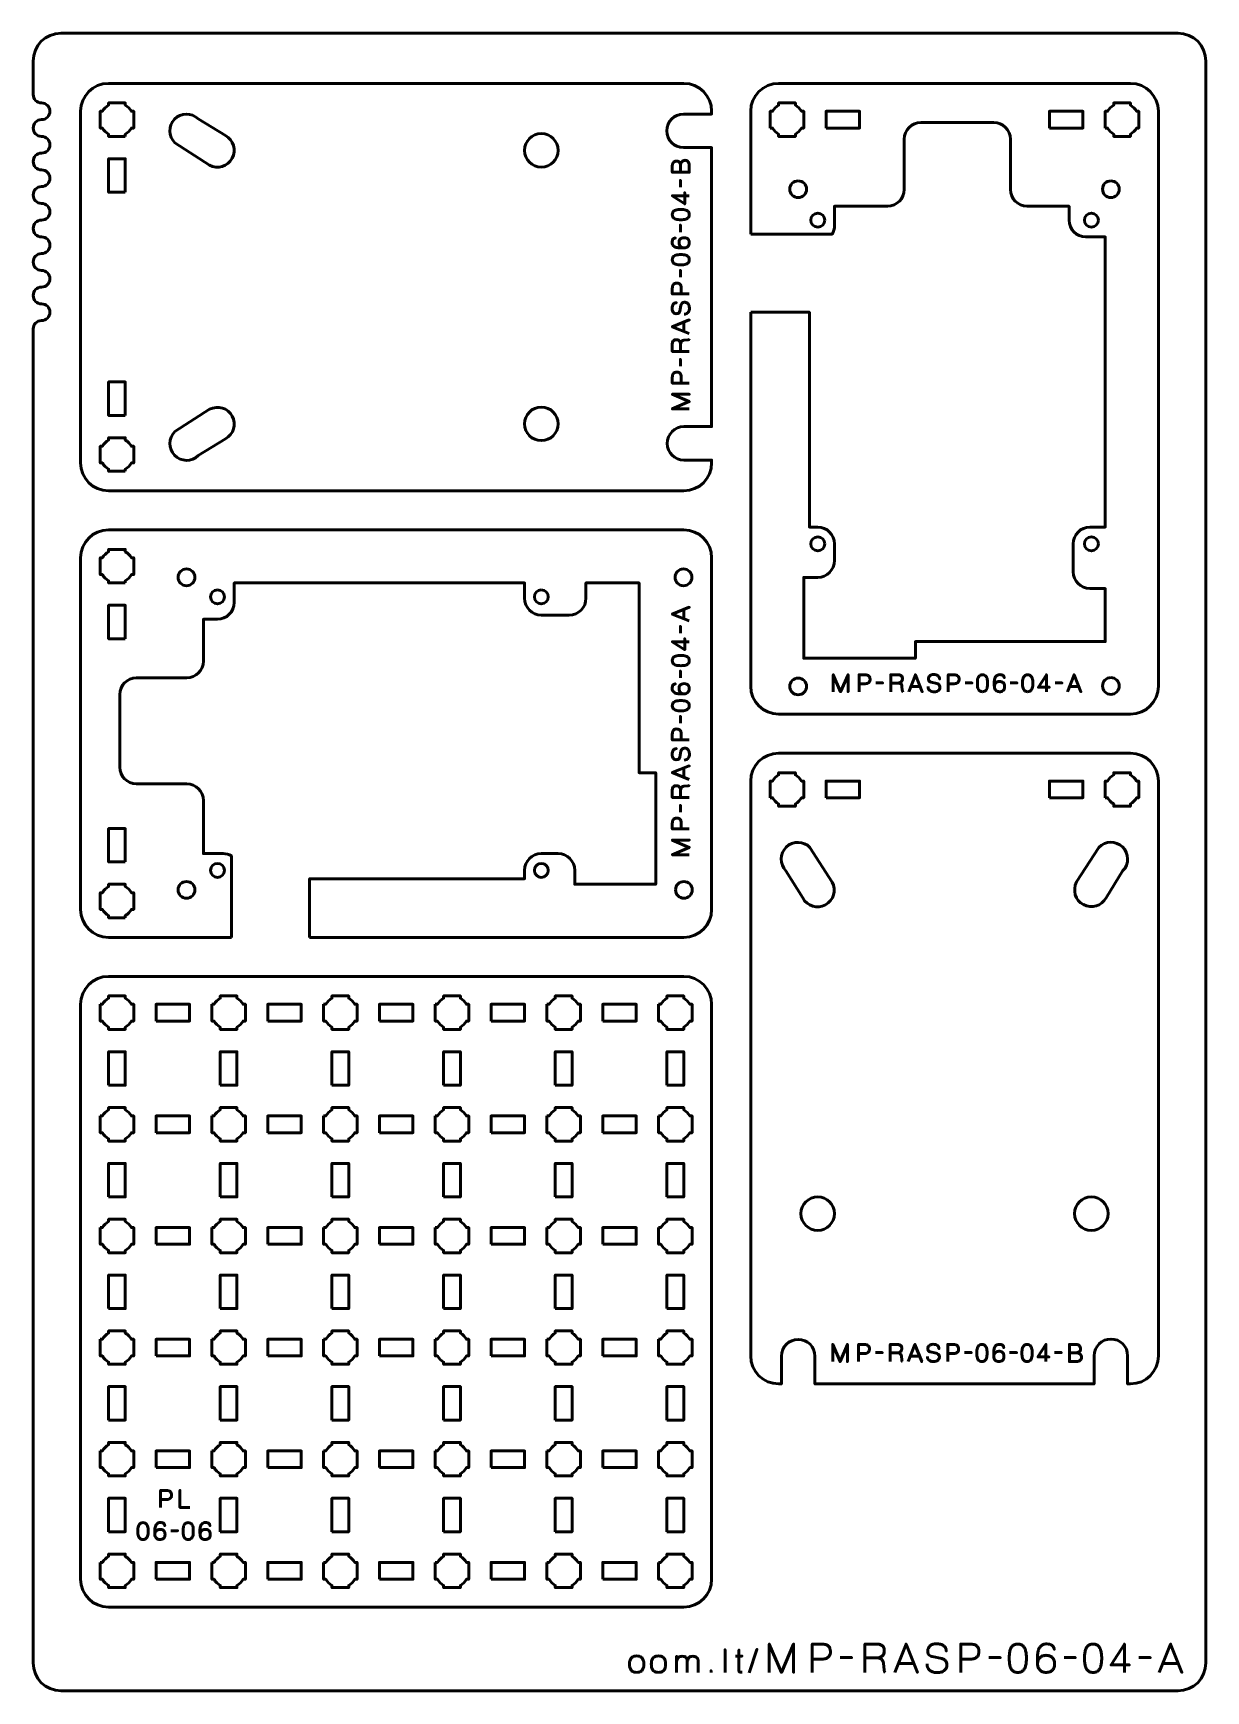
# Model space of a CAD drawing. Header units: centimetres. Extents: x -21 to 0, y -29.7 to 0.
import ezdxf

# ---------------------------------------------------------------- set-up
doc = ezdxf.new("R2010")
doc.units = ezdxf.units.CM
doc.header["$MEASUREMENT"] = 0
doc.layers.add('Layer 1', color=7, linetype='Continuous')

msp = doc.modelspace()

# ---------------------------------------------------------------- linework, layer by layer
at = {"layer": 'Layer 1', "lineweight": 53}
for points in [[(-18.79999, -17.70002), (-18.19999, -17.70002), (-18.19999, -17.40002), (-18.79999, -17.40002), (-18.79999, -17.70002)], [(-16.79999, -17.70002), (-16.19999, -17.70002), (-16.19999, -17.40002), (-16.79999, -17.40002), (-16.79999, -17.70002)], [(-14.79999, -17.70002), (-14.19999, -17.70002), (-14.19999, -17.40002), (-14.79999, -17.40002), (-14.79999, -17.70002)], [(-12.79999, -17.70002), (-12.19999, -17.70002), (-12.19999, -17.40002), (-12.79999, -17.40002), (-12.79999, -17.70002)], [(-10.79999, -17.70002), (-10.19999, -17.70002), (-10.19999, -17.40002), (-10.79999, -17.40002), (-10.79999, -17.70002)], [(-19.64999, -18.85002), (-19.34999, -18.85002), (-19.34999, -18.25002), (-19.64999, -18.25002), (-19.64999, -18.85002)], [(-17.64999, -18.85002), (-17.34999, -18.85002), (-17.34999, -18.25002), (-17.64999, -18.25002), (-17.64999, -18.85002)], [(-15.64999, -18.85002), (-15.34999, -18.85002), (-15.34999, -18.25002), (-15.64999, -18.25002), (-15.64999, -18.85002)], [(-13.64999, -18.85002), (-13.34999, -18.85002), (-13.34999, -18.25002), (-13.64999, -18.25002), (-13.64999, -18.85002)], [(-11.64999, -18.85002), (-11.34999, -18.85002), (-11.34999, -18.25002), (-11.64999, -18.25002), (-11.64999, -18.85002)], [(-9.64999, -18.85002), (-9.34999, -18.85002), (-9.34999, -18.25002), (-9.64999, -18.25002), (-9.64999, -18.85002)], [(-18.79999, -19.70002), (-18.19999, -19.70002), (-18.19999, -19.40002), (-18.79999, -19.40002), (-18.79999, -19.70002)], [(-16.79999, -19.70002), (-16.19999, -19.70002), (-16.19999, -19.40002), (-16.79999, -19.40002), (-16.79999, -19.70002)], [(-14.79999, -19.70002), (-14.19999, -19.70002), (-14.19999, -19.40002), (-14.79999, -19.40002), (-14.79999, -19.70002)], [(-12.79999, -19.70002), (-12.19999, -19.70002), (-12.19999, -19.40002), (-12.79999, -19.40002), (-12.79999, -19.70002)], [(-10.79999, -19.70002), (-10.19999, -19.70002), (-10.19999, -19.40002), (-10.79999, -19.40002), (-10.79999, -19.70002)], [(-19.64999, -20.85002), (-19.34999, -20.85002), (-19.34999, -20.25002), (-19.64999, -20.25002), (-19.64999, -20.85002)], [(-17.64999, -20.85002), (-17.34999, -20.85002), (-17.34999, -20.25002), (-17.64999, -20.25002), (-17.64999, -20.85002)], [(-15.64999, -20.85002), (-15.34999, -20.85002), (-15.34999, -20.25002), (-15.64999, -20.25002), (-15.64999, -20.85002)], [(-13.64999, -20.85002), (-13.34999, -20.85002), (-13.34999, -20.25002), (-13.64999, -20.25002), (-13.64999, -20.85002)], [(-11.64999, -20.85002), (-11.34999, -20.85002), (-11.34999, -20.25002), (-11.64999, -20.25002), (-11.64999, -20.85002)], [(-9.64999, -20.85002), (-9.34999, -20.85002), (-9.34999, -20.25002), (-9.64999, -20.25002), (-9.64999, -20.85002)], [(-18.79999, -21.70002), (-18.19999, -21.70002), (-18.19999, -21.40002), (-18.79999, -21.40002), (-18.79999, -21.70002)], [(-16.79999, -21.70002), (-16.19999, -21.70002), (-16.19999, -21.40002), (-16.79999, -21.40002), (-16.79999, -21.70002)], [(-14.79999, -21.70002), (-14.19999, -21.70002), (-14.19999, -21.40002), (-14.79999, -21.40002), (-14.79999, -21.70002)], [(-12.79999, -21.70002), (-12.19999, -21.70002), (-12.19999, -21.40002), (-12.79999, -21.40002), (-12.79999, -21.70002)], [(-10.79999, -21.70002), (-10.19999, -21.70002), (-10.19999, -21.40002), (-10.79999, -21.40002), (-10.79999, -21.70002)], [(-19.64999, -22.85002), (-19.34999, -22.85002), (-19.34999, -22.25002), (-19.64999, -22.25002), (-19.64999, -22.85002)], [(-17.64999, -22.85002), (-17.34999, -22.85002), (-17.34999, -22.25002), (-17.64999, -22.25002), (-17.64999, -22.85002)], [(-15.64999, -22.85002), (-15.34999, -22.85002), (-15.34999, -22.25002), (-15.64999, -22.25002), (-15.64999, -22.85002)], [(-13.64999, -22.85002), (-13.34999, -22.85002), (-13.34999, -22.25002), (-13.64999, -22.25002), (-13.64999, -22.85002)], [(-11.64999, -22.85002), (-11.34999, -22.85002), (-11.34999, -22.25002), (-11.64999, -22.25002), (-11.64999, -22.85002)], [(-9.64999, -22.85002), (-9.34999, -22.85002), (-9.34999, -22.25002), (-9.64999, -22.25002), (-9.64999, -22.85002)], [(-18.79999, -23.70002), (-18.19999, -23.70002), (-18.19999, -23.40002), (-18.79999, -23.40002), (-18.79999, -23.70002)], [(-16.79999, -23.70002), (-16.19999, -23.70002), (-16.19999, -23.40002), (-16.79999, -23.40002), (-16.79999, -23.70002)], [(-14.79999, -23.70002), (-14.19999, -23.70002), (-14.19999, -23.40002), (-14.79999, -23.40002), (-14.79999, -23.70002)], [(-12.79999, -23.70002), (-12.19999, -23.70002), (-12.19999, -23.40002), (-12.79999, -23.40002), (-12.79999, -23.70002)], [(-10.79999, -23.70002), (-10.19999, -23.70002), (-10.19999, -23.40002), (-10.79999, -23.40002), (-10.79999, -23.70002)], [(-19.64999, -24.85002), (-19.34999, -24.85002), (-19.34999, -24.25002), (-19.64999, -24.25002), (-19.64999, -24.85002)], [(-17.64999, -24.85002), (-17.34999, -24.85002), (-17.34999, -24.25002), (-17.64999, -24.25002), (-17.64999, -24.85002)], [(-15.64999, -24.85002), (-15.34999, -24.85002), (-15.34999, -24.25002), (-15.64999, -24.25002), (-15.64999, -24.85002)], [(-13.64999, -24.85002), (-13.34999, -24.85002), (-13.34999, -24.25002), (-13.64999, -24.25002), (-13.64999, -24.85002)], [(-11.64999, -24.85002), (-11.34999, -24.85002), (-11.34999, -24.25002), (-11.64999, -24.25002), (-11.64999, -24.85002)], [(-9.64999, -24.85002), (-9.34999, -24.85002), (-9.34999, -24.25002), (-9.64999, -24.25002), (-9.64999, -24.85002)], [(-18.79999, -25.70002), (-18.19999, -25.70002), (-18.19999, -25.40002), (-18.79999, -25.40002), (-18.79999, -25.70002)], [(-16.79999, -25.70002), (-16.19999, -25.70002), (-16.19999, -25.40002), (-16.79999, -25.40002), (-16.79999, -25.70002)], [(-14.79999, -25.70002), (-14.19999, -25.70002), (-14.19999, -25.40002), (-14.79999, -25.40002), (-14.79999, -25.70002)], [(-12.79999, -25.70002), (-12.19999, -25.70002), (-12.19999, -25.40002), (-12.79999, -25.40002), (-12.79999, -25.70002)], [(-10.79999, -25.70002), (-10.19999, -25.70002), (-10.19999, -25.40002), (-10.79999, -25.40002), (-10.79999, -25.70002)], [(-19.64999, -26.85002), (-19.34999, -26.85002), (-19.34999, -26.25002), (-19.64999, -26.25002), (-19.64999, -26.85002)], [(-17.64999, -26.85002), (-17.34999, -26.85002), (-17.34999, -26.25002), (-17.64999, -26.25002), (-17.64999, -26.85002)], [(-15.64999, -26.85002), (-15.34999, -26.85002), (-15.34999, -26.25002), (-15.64999, -26.25002), (-15.64999, -26.85002)], [(-13.64999, -26.85002), (-13.34999, -26.85002), (-13.34999, -26.25002), (-13.64999, -26.25002), (-13.64999, -26.85002)], [(-11.64999, -26.85002), (-11.34999, -26.85002), (-11.34999, -26.25002), (-11.64999, -26.25002), (-11.64999, -26.85002)], [(-9.64999, -26.85002), (-9.34999, -26.85002), (-9.34999, -26.25002), (-9.64999, -26.25002), (-9.64999, -26.85002)], [(-18.79999, -27.70002), (-18.19999, -27.70002), (-18.19999, -27.40002), (-18.79999, -27.40002), (-18.79999, -27.70002)], [(-16.79999, -27.70002), (-16.19999, -27.70002), (-16.19999, -27.40002), (-16.79999, -27.40002), (-16.79999, -27.70002)], [(-14.79999, -27.70002), (-14.19999, -27.70002), (-14.19999, -27.40002), (-14.79999, -27.40002), (-14.79999, -27.70002)], [(-12.79999, -27.70002), (-12.19999, -27.70002), (-12.19999, -27.40002), (-12.79999, -27.40002), (-12.79999, -27.70002)], [(-10.79999, -27.70002), (-10.19999, -27.70002), (-10.19999, -27.40002), (-10.79999, -27.40002), (-10.79999, -27.70002)]]:
    msp.add_lwpolyline(points, close=True, dxfattribs=at)
for centre, major_axis in [((-11.9, -2.1), (0, 0.3)), ((-7.3, -2.7963), (0, 0.15)), ((-1.69998, -2.7963), (0, 0.15)), ((-11.9, -7), (0, 0.3)), ((-7.30002, -11.70382), (0, 0.15)), ((-1.69998, -11.69633), (0, 0.15))]:
    msp.add_ellipse(centre, major_axis=major_axis, ratio=1, dxfattribs=at)
at = {"layer": 'Layer 1', "color": 1, "lineweight": 53}
msp.add_open_spline([(-21.00003, -29.19995), (-21.00003, -29.19995), (-21.00003, -5.29992), (-21.00003, -5.29992), (-21.00003, -5.29992), (-21.00003, -5.21709), (-20.93286, -5.14992), (-20.85003, -5.14992), (-20.85003, -5.14992), (-20.7672, -5.14992), (-20.70003, -5.08275), (-20.70003, -4.99992), (-20.70003, -4.99992), (-20.70003, -4.91709), (-20.7672, -4.84992), (-20.85003, -4.84992), (-20.85003, -4.84992), (-20.93286, -4.84992), (-21.00003, -4.78275), (-21.00003, -4.69992), (-21.00003, -4.69992), (-21.00003, -4.61709), (-20.93286, -4.54992), (-20.85003, -4.54992), (-20.85003, -4.54992), (-20.7672, -4.54992), (-20.70003, -4.48275), (-20.70003, -4.39992), (-20.70003, -4.39992), (-20.70003, -4.31709), (-20.7672, -4.24992), (-20.85003, -4.24992), (-20.85003, -4.24992), (-20.93286, -4.24992), (-21.00003, -4.18275), (-21.00003, -4.09992), (-21.00003, -4.09992), (-21.00003, -4.01709), (-20.93286, -3.94992), (-20.85003, -3.94992), (-20.85003, -3.94992), (-20.7672, -3.94992), (-20.70003, -3.88275), (-20.70003, -3.79992), (-20.70003, -3.79992), (-20.70003, -3.71709), (-20.7672, -3.64992), (-20.85003, -3.64992), (-20.85003, -3.64992), (-20.93286, -3.64992), (-21.00003, -3.58275), (-21.00003, -3.49992), (-21.00003, -3.49992), (-21.00003, -3.41709), (-20.93286, -3.34992), (-20.85003, -3.34992), (-20.85003, -3.34992), (-20.7672, -3.34992), (-20.70003, -3.28275), (-20.70003, -3.19992), (-20.70003, -3.19992), (-20.70003, -3.11709), (-20.7672, -3.04992), (-20.85003, -3.04992), (-20.85003, -3.04992), (-20.93286, -3.04992), (-21.00003, -2.98275), (-21.00003, -2.89992), (-21.00003, -2.89992), (-21.00003, -2.81709), (-20.93286, -2.74992), (-20.85003, -2.74992), (-20.85003, -2.74992), (-20.7672, -2.74992), (-20.70003, -2.68275), (-20.70003, -2.59992), (-20.70003, -2.59992), (-20.70003, -2.51709), (-20.7672, -2.44992), (-20.85003, -2.44992), (-20.85003, -2.44992), (-20.93286, -2.44992), (-21.00003, -2.38275), (-21.00003, -2.29992), (-21.00003, -2.29992), (-21.00003, -2.21709), (-20.93286, -2.14992), (-20.85003, -2.14992), (-20.85003, -2.14992), (-20.7672, -2.14992), (-20.70003, -2.08275), (-20.70003, -1.99992), (-20.70003, -1.99992), (-20.70003, -1.91709), (-20.7672, -1.84992), (-20.85003, -1.84992), (-20.85003, -1.84992), (-20.93286, -1.84992), (-21.00003, -1.78275), (-21.00003, -1.69992), (-21.00003, -1.69992), (-21.00003, -1.61709), (-20.93286, -1.54992), (-20.85003, -1.54992), (-20.85003, -1.54992), (-20.7672, -1.54992), (-20.70003, -1.48275), (-20.70003, -1.39992), (-20.70003, -1.39992), (-20.70003, -1.31709), (-20.7672, -1.24992), (-20.85003, -1.24992), (-20.85003, -1.24992), (-20.93286, -1.24992), (-21.00003, -1.18275), (-21.00003, -1.09992), (-21.00003, -1.09992), (-21.00003, -1.09992), (-21.00003, -0.49992), (-21.00003, -0.49992), (-21.00003, -0.49992), (-21.00003, -0.22295), (-20.77694, 0.00004), (-20.49994, 0.00004), (-20.49994, 0.00004), (-20.49994, 0.00004), (-0.50008, 0.00004), (-0.50008, 0.00004), (-0.50008, 0.00004), (-0.22294, 0.00004), (0.00002, -0.22295), (0.00002, -0.49992), (0.00002, -0.49992), (0.00002, -0.49992), (0.00002, -29.19995), (0.00002, -29.19995), (0.00002, -29.19995), (0.00002, -29.47695), (-0.22294, -29.70004), (-0.50008, -29.70004), (-0.50008, -29.70004), (-0.50008, -29.70004), (-20.49994, -29.70004), (-20.49994, -29.70004), (-20.49994, -29.70004), (-20.77694, -29.70004), (-21.00003, -29.47695), (-21.00003, -29.19995)], degree=3, knots=[0, 0, 0, 0, 0.02702703, 0.02702703, 0.02702703, 0.02702703, 0.05405405, 0.05405405, 0.05405405, 0.05405405, 0.08108108, 0.08108108, 0.08108108, 0.08108108, 0.10810811, 0.10810811, 0.10810811, 0.10810811, 0.13513514, 0.13513514, 0.13513514, 0.13513514, 0.16216216, 0.16216216, 0.16216216, 0.16216216, 0.18918919, 0.18918919, 0.18918919, 0.18918919, 0.21621622, 0.21621622, 0.21621622, 0.21621622, 0.24324324, 0.24324324, 0.24324324, 0.24324324, 0.27027027, 0.27027027, 0.27027027, 0.27027027, 0.2972973, 0.2972973, 0.2972973, 0.2972973, 0.32432432, 0.32432432, 0.32432432, 0.32432432, 0.35135135, 0.35135135, 0.35135135, 0.35135135, 0.37837838, 0.37837838, 0.37837838, 0.37837838, 0.40540541, 0.40540541, 0.40540541, 0.40540541, 0.43243243, 0.43243243, 0.43243243, 0.43243243, 0.45945946, 0.45945946, 0.45945946, 0.45945946, 0.48648649, 0.48648649, 0.48648649, 0.48648649, 0.51351351, 0.51351351, 0.51351351, 0.51351351, 0.54054054, 0.54054054, 0.54054054, 0.54054054, 0.56756757, 0.56756757, 0.56756757, 0.56756757, 0.59459459, 0.59459459, 0.59459459, 0.59459459, 0.62162162, 0.62162162, 0.62162162, 0.62162162, 0.64864865, 0.64864865, 0.64864865, 0.64864865, 0.67567568, 0.67567568, 0.67567568, 0.67567568, 0.7027027, 0.7027027, 0.7027027, 0.7027027, 0.72972973, 0.72972973, 0.72972973, 0.72972973, 0.75675676, 0.75675676, 0.75675676, 0.75675676, 0.78378378, 0.78378378, 0.78378378, 0.78378378, 0.81081081, 0.81081081, 0.81081081, 0.81081081, 0.83783784, 0.83783784, 0.83783784, 0.83783784, 0.86486486, 0.86486486, 0.86486486, 0.86486486, 0.89189189, 0.89189189, 0.89189189, 0.89189189, 0.91891892, 0.91891892, 0.91891892, 0.91891892, 0.94594595, 0.94594595, 0.94594595, 0.94594595, 0.97297297, 0.97297297, 0.97297297, 0.97297297, 1, 1, 1, 1], dxfattribs=at)
at = {"layer": 'Layer 1', "color": 3, "lineweight": 53}
for points, knots in [([(-17.44996, -8.20001), (-17.44996, -8.20001), (-19.65006, -8.20001), (-19.65006, -8.20001), (-19.65006, -8.20001), (-19.92705, -8.20001), (-20.15001, -7.97692), (-20.15001, -7.69992), (-20.15001, -7.69992), (-20.15001, -7.69992), (-20.15001, -1.39995), (-20.15001, -1.39995), (-20.15001, -1.39995), (-20.15001, -1.12298), (-19.92705, -0.89999), (-19.65006, -0.89999), (-19.65006, -0.89999), (-19.65006, -0.89999), (-9.35009, -0.89999), (-9.35009, -0.89999), (-9.35009, -0.89999), (-9.07309, -0.89999), (-8.84999, -1.12298), (-8.84999, -1.39995), (-8.84999, -1.39995), (-8.84999, -1.39995), (-8.84999, -1.44998), (-8.84999, -1.44998), (-8.84999, -1.44998), (-8.84999, -1.44998), (-9.35366, -1.44998), (-9.35366, -1.44998), (-9.35366, -1.44998), (-9.51931, -1.44998), (-9.65366, -1.58433), (-9.65366, -1.74999), (-9.65366, -1.74999), (-9.65366, -1.91564), (-9.51931, -2.04998), (-9.35366, -2.04998), (-9.35366, -2.04998), (-9.35366, -2.04998), (-8.84999, -2.04998), (-8.84999, -2.04998), (-8.84999, -2.04998), (-8.84999, -2.04998), (-8.84999, -7.05002), (-8.84999, -7.05002), (-8.84999, -7.05002), (-8.84999, -7.05002), (-9.34618, -7.05002), (-9.34618, -7.05002), (-9.34618, -7.05002), (-9.51183, -7.05002), (-9.64618, -7.18437), (-9.64618, -7.35003), (-9.64618, -7.35003), (-9.64618, -7.51568), (-9.51183, -7.65002), (-9.34618, -7.65002), (-9.34618, -7.65002), (-9.34618, -7.65002), (-8.84999, -7.65002), (-8.84999, -7.65002), (-8.84999, -7.65002), (-8.84999, -7.65002), (-8.84999, -7.69992), (-8.84999, -7.69992), (-8.84999, -7.69992), (-8.84999, -7.97692), (-9.07309, -8.20001), (-9.35009, -8.20001), (-9.35009, -8.20001), (-9.35009, -8.20001), (-16.04996, -8.20001), (-16.04996, -8.20001), (-16.04996, -8.20001), (-16.04996, -8.20001), (-17.44996, -8.20001), (-17.44996, -8.20001)], [0, 0, 0, 0, 0.05, 0.05, 0.05, 0.05, 0.1, 0.1, 0.1, 0.1, 0.15, 0.15, 0.15, 0.15, 0.2, 0.2, 0.2, 0.2, 0.25, 0.25, 0.25, 0.25, 0.3, 0.3, 0.3, 0.3, 0.35, 0.35, 0.35, 0.35, 0.4, 0.4, 0.4, 0.4, 0.45, 0.45, 0.45, 0.45, 0.5, 0.5, 0.5, 0.5, 0.55, 0.55, 0.55, 0.55, 0.6, 0.6, 0.6, 0.6, 0.65, 0.65, 0.65, 0.65, 0.7, 0.7, 0.7, 0.7, 0.75, 0.75, 0.75, 0.75, 0.8, 0.8, 0.8, 0.8, 0.85, 0.85, 0.85, 0.85, 0.9, 0.9, 0.9, 0.9, 0.95, 0.95, 0.95, 0.95, 1, 1, 1, 1]), ([(-8.15001, -3.60004), (-8.15001, -3.60004), (-8.15001, -1.39994), (-8.15001, -1.39994), (-8.15001, -1.39994), (-8.15001, -1.12295), (-7.92692, -0.89999), (-7.64992, -0.89999), (-7.64992, -0.89999), (-7.64992, -0.89999), (-1.34995, -0.89999), (-1.34995, -0.89999), (-1.34995, -0.89999), (-1.07298, -0.89999), (-0.84999, -1.12295), (-0.84999, -1.39994), (-0.84999, -1.39994), (-0.84999, -1.39994), (-0.84999, -11.69991), (-0.84999, -11.69991), (-0.84999, -11.69991), (-0.84999, -11.97691), (-1.07298, -12.20001), (-1.34995, -12.20001), (-1.34995, -12.20001), (-1.34995, -12.20001), (-7.64992, -12.20001), (-7.64992, -12.20001), (-7.64992, -12.20001), (-7.92692, -12.20001), (-8.15001, -11.97691), (-8.15001, -11.69991), (-8.15001, -11.69991), (-8.15001, -11.69991), (-8.15001, -5.00004), (-8.15001, -5.00004)], [0, 0, 0, 0, 0.11111111, 0.11111111, 0.11111111, 0.11111111, 0.22222222, 0.22222222, 0.22222222, 0.22222222, 0.33333333, 0.33333333, 0.33333333, 0.33333333, 0.44444444, 0.44444444, 0.44444444, 0.44444444, 0.55555556, 0.55555556, 0.55555556, 0.55555556, 0.66666667, 0.66666667, 0.66666667, 0.66666667, 0.77777778, 0.77777778, 0.77777778, 0.77777778, 0.88888889, 0.88888889, 0.88888889, 0.88888889, 1, 1, 1, 1]), ([(-17.44996, -16.20001), (-17.44996, -16.20001), (-19.65006, -16.20001), (-19.65006, -16.20001), (-19.65006, -16.20001), (-19.92705, -16.20001), (-20.15001, -15.97692), (-20.15001, -15.69992), (-20.15001, -15.69992), (-20.15001, -15.69992), (-20.15001, -9.39995), (-20.15001, -9.39995), (-20.15001, -9.39995), (-20.15001, -9.12298), (-19.92705, -8.89999), (-19.65006, -8.89999), (-19.65006, -8.89999), (-19.65006, -8.89999), (-9.35009, -8.89999), (-9.35009, -8.89999), (-9.35009, -8.89999), (-9.07309, -8.89999), (-8.84999, -9.12298), (-8.84999, -9.39995), (-8.84999, -9.39995), (-8.84999, -9.39995), (-8.84999, -15.69992), (-8.84999, -15.69992), (-8.84999, -15.69992), (-8.84999, -15.97692), (-9.07309, -16.20001), (-9.35009, -16.20001), (-9.35009, -16.20001), (-9.35009, -16.20001), (-16.04996, -16.20001), (-16.04996, -16.20001)], [0, 0, 0, 0, 0.11111111, 0.11111111, 0.11111111, 0.11111111, 0.22222222, 0.22222222, 0.22222222, 0.22222222, 0.33333333, 0.33333333, 0.33333333, 0.33333333, 0.44444444, 0.44444444, 0.44444444, 0.44444444, 0.55555556, 0.55555556, 0.55555556, 0.55555556, 0.66666667, 0.66666667, 0.66666667, 0.66666667, 0.77777778, 0.77777778, 0.77777778, 0.77777778, 0.88888889, 0.88888889, 0.88888889, 0.88888889, 1, 1, 1, 1]), ([(-8.15, -15.60004), (-8.15, -15.60004), (-8.15, -13.39994), (-8.15, -13.39994), (-8.15, -13.39994), (-8.15, -13.12295), (-7.92691, -12.89999), (-7.64991, -12.89999), (-7.64991, -12.89999), (-7.64991, -12.89999), (-1.34994, -12.89999), (-1.34994, -12.89999), (-1.34994, -12.89999), (-1.07297, -12.89999), (-0.84998, -13.12295), (-0.84998, -13.39994), (-0.84998, -13.39994), (-0.84998, -13.39994), (-0.84998, -23.69991), (-0.84998, -23.69991), (-0.84998, -23.69991), (-0.84998, -23.97691), (-1.07297, -24.20001), (-1.34994, -24.20001), (-1.34994, -24.20001), (-1.34994, -24.20001), (-1.39997, -24.20001), (-1.39997, -24.20001), (-1.39997, -24.20001), (-1.39997, -24.20001), (-1.39997, -23.69634), (-1.39997, -23.69634), (-1.39997, -23.69634), (-1.39997, -23.53069), (-1.53432, -23.39634), (-1.69998, -23.39634), (-1.69998, -23.39634), (-1.86563, -23.39634), (-1.99997, -23.53069), (-1.99997, -23.69634), (-1.99997, -23.69634), (-1.99997, -23.69634), (-1.99997, -24.20001), (-1.99997, -24.20001), (-1.99997, -24.20001), (-1.99997, -24.20001), (-7.00001, -24.20001), (-7.00001, -24.20001), (-7.00001, -24.20001), (-7.00001, -24.20001), (-7.00001, -23.70382), (-7.00001, -23.70382), (-7.00001, -23.70382), (-7.00001, -23.53817), (-7.13436, -23.40382), (-7.30002, -23.40382), (-7.30002, -23.40382), (-7.46567, -23.40382), (-7.60001, -23.53817), (-7.60001, -23.70382), (-7.60001, -23.70382), (-7.60001, -23.70382), (-7.60001, -24.20001), (-7.60001, -24.20001), (-7.60001, -24.20001), (-7.60001, -24.20001), (-7.64991, -24.20001), (-7.64991, -24.20001), (-7.64991, -24.20001), (-7.92691, -24.20001), (-8.15, -23.97691), (-8.15, -23.69991), (-8.15, -23.69991), (-8.15, -23.69991), (-8.15, -17.00004), (-8.15, -17.00004), (-8.15, -17.00004), (-8.15, -17.00004), (-8.15, -15.60004), (-8.15, -15.60004)], [0, 0, 0, 0, 0.05, 0.05, 0.05, 0.05, 0.1, 0.1, 0.1, 0.1, 0.15, 0.15, 0.15, 0.15, 0.2, 0.2, 0.2, 0.2, 0.25, 0.25, 0.25, 0.25, 0.3, 0.3, 0.3, 0.3, 0.35, 0.35, 0.35, 0.35, 0.4, 0.4, 0.4, 0.4, 0.45, 0.45, 0.45, 0.45, 0.5, 0.5, 0.5, 0.5, 0.55, 0.55, 0.55, 0.55, 0.6, 0.6, 0.6, 0.6, 0.65, 0.65, 0.65, 0.65, 0.7, 0.7, 0.7, 0.7, 0.75, 0.75, 0.75, 0.75, 0.8, 0.8, 0.8, 0.8, 0.85, 0.85, 0.85, 0.85, 0.9, 0.9, 0.9, 0.9, 0.95, 0.95, 0.95, 0.95, 1, 1, 1, 1]), ([(-20.14999, -27.70002), (-20.14999, -27.70002), (-20.14999, -17.40002), (-20.14999, -17.40002), (-20.14999, -17.40002), (-20.14999, -17.12393), (-19.92608, -16.90002), (-19.64999, -16.90002), (-19.64999, -16.90002), (-19.64999, -16.90002), (-9.34999, -16.90002), (-9.34999, -16.90002), (-9.34999, -16.90002), (-9.0739, -16.90002), (-8.84999, -17.12393), (-8.84999, -17.40002), (-8.84999, -17.40002), (-8.84999, -17.40002), (-8.84999, -27.70002), (-8.84999, -27.70002), (-8.84999, -27.70002), (-8.84999, -27.97611), (-9.0739, -28.20002), (-9.34999, -28.20002), (-9.34999, -28.20002), (-9.34999, -28.20002), (-19.64999, -28.20002), (-19.64999, -28.20002), (-19.64999, -28.20002), (-19.92608, -28.20002), (-20.14999, -27.97611), (-20.14999, -27.70002)], [0, 0, 0, 0, 0.125, 0.125, 0.125, 0.125, 0.25, 0.25, 0.25, 0.25, 0.375, 0.375, 0.375, 0.375, 0.5, 0.5, 0.5, 0.5, 0.625, 0.625, 0.625, 0.625, 0.75, 0.75, 0.75, 0.75, 0.875, 0.875, 0.875, 0.875, 1, 1, 1, 1])]:
    msp.add_open_spline(points, degree=3, knots=knots, dxfattribs=at)
at = {"layer": 'Layer 1', "lineweight": 53}
for points, knots in [([(-19.34999, -1.85003), (-19.34999, -1.85003), (-19.65, -1.85003), (-19.65, -1.85003), (-19.65, -1.85003), (-19.65, -1.85003), (-19.65, -1.80987), (-19.65, -1.80987), (-19.65, -1.80987), (-19.69552, -1.78353), (-19.73347, -1.74556), (-19.75982, -1.70004), (-19.75982, -1.70004), (-19.75982, -1.70004), (-19.8, -1.70004), (-19.8, -1.70004), (-19.8, -1.70004), (-19.8, -1.70004), (-19.8, -1.40003), (-19.8, -1.40003), (-19.8, -1.40003), (-19.8, -1.40003), (-19.75986, -1.40003), (-19.75986, -1.40003), (-19.75986, -1.40003), (-19.73351, -1.35447), (-19.69555, -1.31649), (-19.65, -1.29015), (-19.65, -1.29015), (-19.65, -1.29015), (-19.65, -1.25002), (-19.65, -1.25002), (-19.65, -1.25002), (-19.65, -1.25002), (-19.50003, -1.25002), (-19.50003, -1.25002), (-19.50003, -1.25002), (-19.50003, -1.25002), (-19.34999, -1.25002), (-19.34999, -1.25002), (-19.34999, -1.25002), (-19.34999, -1.25002), (-19.34999, -1.29017), (-19.34999, -1.29017), (-19.34999, -1.29017), (-19.30446, -1.31651), (-19.26649, -1.35449), (-19.24014, -1.40003), (-19.24014, -1.40003), (-19.24014, -1.40003), (-19.19999, -1.40003), (-19.19999, -1.40003), (-19.19999, -1.40003), (-19.19999, -1.40003), (-19.19999, -1.70004), (-19.19999, -1.70004), (-19.19999, -1.70004), (-19.19999, -1.70004), (-19.24018, -1.70004), (-19.24018, -1.70004), (-19.24018, -1.70004), (-19.26652, -1.74555), (-19.30448, -1.7835), (-19.34999, -1.80984), (-19.34999, -1.80984), (-19.34999, -1.80984), (-19.34999, -1.85003), (-19.34999, -1.85003)], [0, 0, 0, 0, 0.05882353, 0.05882353, 0.05882353, 0.05882353, 0.11764706, 0.11764706, 0.11764706, 0.11764706, 0.17647059, 0.17647059, 0.17647059, 0.17647059, 0.23529412, 0.23529412, 0.23529412, 0.23529412, 0.29411765, 0.29411765, 0.29411765, 0.29411765, 0.35294118, 0.35294118, 0.35294118, 0.35294118, 0.41176471, 0.41176471, 0.41176471, 0.41176471, 0.47058824, 0.47058824, 0.47058824, 0.47058824, 0.52941176, 0.52941176, 0.52941176, 0.52941176, 0.58823529, 0.58823529, 0.58823529, 0.58823529, 0.64705882, 0.64705882, 0.64705882, 0.64705882, 0.70588235, 0.70588235, 0.70588235, 0.70588235, 0.76470588, 0.76470588, 0.76470588, 0.76470588, 0.82352941, 0.82352941, 0.82352941, 0.82352941, 0.88235294, 0.88235294, 0.88235294, 0.88235294, 0.94117647, 0.94117647, 0.94117647, 0.94117647, 1, 1, 1, 1]), ([(-17.55803, -1.83572), (-17.4121, -1.91411), (-17.35732, -2.09603), (-17.43572, -2.24197), (-17.43572, -2.24197), (-17.51411, -2.3879), (-17.69603, -2.44268), (-17.84197, -2.36428), (-17.84197, -2.36428), (-17.84197, -2.36428), (-18.46256, -1.96534), (-18.46256, -1.96534), (-18.46256, -1.96534), (-18.58147, -1.85), (-18.58438, -1.66002), (-18.46905, -1.54111), (-18.46905, -1.54111), (-18.35371, -1.4222), (-18.16374, -1.4193), (-18.04483, -1.53464), (-18.04483, -1.53464), (-18.04483, -1.53464), (-17.55803, -1.83572), (-17.55803, -1.83572)], [0, 0, 0, 0, 0.16666667, 0.16666667, 0.16666667, 0.16666667, 0.33333333, 0.33333333, 0.33333333, 0.33333333, 0.5, 0.5, 0.5, 0.5, 0.66666667, 0.66666667, 0.66666667, 0.66666667, 0.83333333, 0.83333333, 0.83333333, 0.83333333, 1, 1, 1, 1]), ([(-7.80003, -1.70001), (-7.80003, -1.70001), (-7.80003, -1.4), (-7.80003, -1.4), (-7.80003, -1.4), (-7.80003, -1.4), (-7.75987, -1.4), (-7.75987, -1.4), (-7.75987, -1.4), (-7.73353, -1.35448), (-7.69556, -1.31653), (-7.65004, -1.29018), (-7.65004, -1.29018), (-7.65004, -1.29018), (-7.65004, -1.25), (-7.65004, -1.25), (-7.65004, -1.25), (-7.65004, -1.25), (-7.35003, -1.25), (-7.35003, -1.25), (-7.35003, -1.25), (-7.35003, -1.25), (-7.35003, -1.29014), (-7.35003, -1.29014), (-7.35003, -1.29014), (-7.30447, -1.31649), (-7.26649, -1.35445), (-7.24015, -1.4), (-7.24015, -1.4), (-7.24015, -1.4), (-7.20002, -1.4), (-7.20002, -1.4), (-7.20002, -1.4), (-7.20002, -1.4), (-7.20002, -1.54997), (-7.20002, -1.54997), (-7.20002, -1.54997), (-7.20002, -1.54997), (-7.20002, -1.70001), (-7.20002, -1.70001), (-7.20002, -1.70001), (-7.20002, -1.70001), (-7.24017, -1.70001), (-7.24017, -1.70001), (-7.24017, -1.70001), (-7.26651, -1.74554), (-7.30449, -1.78351), (-7.35003, -1.80986), (-7.35003, -1.80986), (-7.35003, -1.80986), (-7.35003, -1.85001), (-7.35003, -1.85001), (-7.35003, -1.85001), (-7.35003, -1.85001), (-7.65004, -1.85001), (-7.65004, -1.85001), (-7.65004, -1.85001), (-7.65004, -1.85001), (-7.65004, -1.80982), (-7.65004, -1.80982), (-7.65004, -1.80982), (-7.69555, -1.78348), (-7.7335, -1.74552), (-7.75984, -1.70001), (-7.75984, -1.70001), (-7.75984, -1.70001), (-7.80003, -1.70001), (-7.80003, -1.70001)], [0, 0, 0, 0, 0.05882353, 0.05882353, 0.05882353, 0.05882353, 0.11764706, 0.11764706, 0.11764706, 0.11764706, 0.17647059, 0.17647059, 0.17647059, 0.17647059, 0.23529412, 0.23529412, 0.23529412, 0.23529412, 0.29411765, 0.29411765, 0.29411765, 0.29411765, 0.35294118, 0.35294118, 0.35294118, 0.35294118, 0.41176471, 0.41176471, 0.41176471, 0.41176471, 0.47058824, 0.47058824, 0.47058824, 0.47058824, 0.52941176, 0.52941176, 0.52941176, 0.52941176, 0.58823529, 0.58823529, 0.58823529, 0.58823529, 0.64705882, 0.64705882, 0.64705882, 0.64705882, 0.70588235, 0.70588235, 0.70588235, 0.70588235, 0.76470588, 0.76470588, 0.76470588, 0.76470588, 0.82352941, 0.82352941, 0.82352941, 0.82352941, 0.88235294, 0.88235294, 0.88235294, 0.88235294, 0.94117647, 0.94117647, 0.94117647, 0.94117647, 1, 1, 1, 1]), ([(-6.79997, -1.69991), (-6.79997, -1.69991), (-6.79997, -1.3999), (-6.79997, -1.3999), (-6.79997, -1.3999), (-6.79997, -1.3999), (-6.19996, -1.3999), (-6.19996, -1.3999), (-6.19996, -1.3999), (-6.19996, -1.3999), (-6.19996, -1.69991), (-6.19996, -1.69991), (-6.19996, -1.69991), (-6.19996, -1.69991), (-6.79997, -1.69991), (-6.79997, -1.69991)], [0, 0, 0, 0, 0.25, 0.25, 0.25, 0.25, 0.5, 0.5, 0.5, 0.5, 0.75, 0.75, 0.75, 0.75, 1, 1, 1, 1]), ([(-2.79994, -1.69991), (-2.79994, -1.69991), (-2.79994, -1.3999), (-2.79994, -1.3999), (-2.79994, -1.3999), (-2.79994, -1.3999), (-2.19993, -1.3999), (-2.19993, -1.3999), (-2.19993, -1.3999), (-2.19993, -1.3999), (-2.19993, -1.69991), (-2.19993, -1.69991), (-2.19993, -1.69991), (-2.19993, -1.69991), (-2.79994, -1.69991), (-2.79994, -1.69991)], [0, 0, 0, 0, 0.25, 0.25, 0.25, 0.25, 0.5, 0.5, 0.5, 0.5, 0.75, 0.75, 0.75, 0.75, 1, 1, 1, 1]), ([(-1.80003, -1.70001), (-1.80003, -1.70001), (-1.80003, -1.4), (-1.80003, -1.4), (-1.80003, -1.4), (-1.80003, -1.4), (-1.75987, -1.4), (-1.75987, -1.4), (-1.75987, -1.4), (-1.73353, -1.35448), (-1.69556, -1.31653), (-1.65004, -1.29018), (-1.65004, -1.29018), (-1.65004, -1.29018), (-1.65004, -1.25), (-1.65004, -1.25), (-1.65004, -1.25), (-1.65004, -1.25), (-1.35003, -1.25), (-1.35003, -1.25), (-1.35003, -1.25), (-1.35003, -1.25), (-1.35003, -1.29014), (-1.35003, -1.29014), (-1.35003, -1.29014), (-1.30447, -1.31649), (-1.26649, -1.35445), (-1.24015, -1.4), (-1.24015, -1.4), (-1.24015, -1.4), (-1.20002, -1.4), (-1.20002, -1.4), (-1.20002, -1.4), (-1.20002, -1.4), (-1.20002, -1.54997), (-1.20002, -1.54997), (-1.20002, -1.54997), (-1.20002, -1.54997), (-1.20002, -1.70001), (-1.20002, -1.70001), (-1.20002, -1.70001), (-1.20002, -1.70001), (-1.24017, -1.70001), (-1.24017, -1.70001), (-1.24017, -1.70001), (-1.26651, -1.74554), (-1.30449, -1.78351), (-1.35003, -1.80986), (-1.35003, -1.80986), (-1.35003, -1.80986), (-1.35003, -1.85001), (-1.35003, -1.85001), (-1.35003, -1.85001), (-1.35003, -1.85001), (-1.65004, -1.85001), (-1.65004, -1.85001), (-1.65004, -1.85001), (-1.65004, -1.85001), (-1.65004, -1.80982), (-1.65004, -1.80982), (-1.65004, -1.80982), (-1.69555, -1.78348), (-1.7335, -1.74552), (-1.75984, -1.70001), (-1.75984, -1.70001), (-1.75984, -1.70001), (-1.80003, -1.70001), (-1.80003, -1.70001)], [0, 0, 0, 0, 0.05882353, 0.05882353, 0.05882353, 0.05882353, 0.11764706, 0.11764706, 0.11764706, 0.11764706, 0.17647059, 0.17647059, 0.17647059, 0.17647059, 0.23529412, 0.23529412, 0.23529412, 0.23529412, 0.29411765, 0.29411765, 0.29411765, 0.29411765, 0.35294118, 0.35294118, 0.35294118, 0.35294118, 0.41176471, 0.41176471, 0.41176471, 0.41176471, 0.47058824, 0.47058824, 0.47058824, 0.47058824, 0.52941176, 0.52941176, 0.52941176, 0.52941176, 0.58823529, 0.58823529, 0.58823529, 0.58823529, 0.64705882, 0.64705882, 0.64705882, 0.64705882, 0.70588235, 0.70588235, 0.70588235, 0.70588235, 0.76470588, 0.76470588, 0.76470588, 0.76470588, 0.82352941, 0.82352941, 0.82352941, 0.82352941, 0.88235294, 0.88235294, 0.88235294, 0.88235294, 0.94117647, 0.94117647, 0.94117647, 0.94117647, 1, 1, 1, 1]), ([(-8.15001, -5.00004), (-8.15001, -5.00004), (-7.1, -5.00004), (-7.1, -5.00004), (-7.1, -5.00004), (-7.1, -5.00004), (-7.1, -8.85), (-7.1, -8.85), (-7.1, -8.85), (-7.1, -8.85), (-6.95, -8.85), (-6.95, -8.85), (-6.95, -8.85), (-6.78434, -8.85), (-6.65, -8.98434), (-6.65, -9.15), (-6.65, -9.15), (-6.65, -9.15), (-6.65, -9.45), (-6.65, -9.45), (-6.65, -9.45), (-6.65, -9.61566), (-6.78434, -9.75), (-6.95, -9.75), (-6.95, -9.75), (-6.95, -9.75), (-7.2, -9.75), (-7.2, -9.75), (-7.2, -9.75), (-7.2, -9.75), (-7.2, -11.20004), (-7.2, -11.20004), (-7.2, -11.20004), (-7.2, -11.20004), (-5.2, -11.20004), (-5.2, -11.20004), (-5.2, -11.20004), (-5.2, -11.20004), (-5.2, -10.90004), (-5.2, -10.90004), (-5.2, -10.90004), (-5.2, -10.90004), (-1.8, -10.90004), (-1.8, -10.90004), (-1.8, -10.90004), (-1.8, -10.90004), (-1.8, -9.95), (-1.8, -9.95), (-1.8, -9.95), (-1.8, -9.95), (-2.07502, -9.95), (-2.07502, -9.95), (-2.07502, -9.95), (-2.24068, -9.95), (-2.37502, -9.81566), (-2.37502, -9.65), (-2.37502, -9.65), (-2.37502, -9.65), (-2.37502, -9.15), (-2.37502, -9.15), (-2.37502, -9.15), (-2.37502, -8.98434), (-2.24068, -8.85), (-2.07502, -8.85), (-2.07502, -8.85), (-2.07502, -8.85), (-1.8, -8.85), (-1.8, -8.85), (-1.8, -8.85), (-1.8, -8.85), (-1.8, -3.64999), (-1.8, -3.64999), (-1.8, -3.64999), (-1.8, -3.64999), (-2.15, -3.64999), (-2.15, -3.64999), (-2.15, -3.64999), (-2.31566, -3.64999), (-2.45, -3.51565), (-2.45, -3.34999), (-2.45, -3.34999), (-2.45, -3.34999), (-2.45, -3.10004), (-2.45, -3.10004), (-2.45, -3.10004), (-2.45, -3.10004), (-3.2, -3.10004), (-3.2, -3.10004), (-3.2, -3.10004), (-3.36566, -3.10004), (-3.5, -2.9657), (-3.5, -2.80004), (-3.5, -2.80004), (-3.5, -2.80004), (-3.5, -1.90004), (-3.5, -1.90004), (-3.5, -1.90004), (-3.5, -1.73438), (-3.63434, -1.60004), (-3.8, -1.60004), (-3.8, -1.60004), (-3.8, -1.60004), (-5.1, -1.60004), (-5.1, -1.60004), (-5.1, -1.60004), (-5.26566, -1.60004), (-5.4, -1.73438), (-5.4, -1.90004), (-5.4, -1.90004), (-5.4, -1.90004), (-5.4, -2.80004), (-5.4, -2.80004), (-5.4, -2.80004), (-5.4, -2.9657), (-5.53434, -3.10004), (-5.7, -3.10004), (-5.7, -3.10004), (-5.7, -3.10004), (-6.65, -3.10004), (-6.65, -3.10004), (-6.65, -3.10004), (-6.65, -3.10004), (-6.65, -3.45), (-6.65, -3.45), (-6.65, -3.45), (-6.65, -3.50466), (-6.66463, -3.5559), (-6.69018, -3.60004), (-6.69018, -3.60004), (-6.69018, -3.60004), (-8.15001, -3.60004), (-8.15001, -3.60004)], [0, 0, 0, 0, 0.03030303, 0.03030303, 0.03030303, 0.03030303, 0.06060606, 0.06060606, 0.06060606, 0.06060606, 0.09090909, 0.09090909, 0.09090909, 0.09090909, 0.12121212, 0.12121212, 0.12121212, 0.12121212, 0.15151515, 0.15151515, 0.15151515, 0.15151515, 0.18181818, 0.18181818, 0.18181818, 0.18181818, 0.21212121, 0.21212121, 0.21212121, 0.21212121, 0.24242424, 0.24242424, 0.24242424, 0.24242424, 0.27272727, 0.27272727, 0.27272727, 0.27272727, 0.3030303, 0.3030303, 0.3030303, 0.3030303, 0.33333333, 0.33333333, 0.33333333, 0.33333333, 0.36363636, 0.36363636, 0.36363636, 0.36363636, 0.39393939, 0.39393939, 0.39393939, 0.39393939, 0.42424242, 0.42424242, 0.42424242, 0.42424242, 0.45454545, 0.45454545, 0.45454545, 0.45454545, 0.48484848, 0.48484848, 0.48484848, 0.48484848, 0.51515152, 0.51515152, 0.51515152, 0.51515152, 0.54545455, 0.54545455, 0.54545455, 0.54545455, 0.57575758, 0.57575758, 0.57575758, 0.57575758, 0.60606061, 0.60606061, 0.60606061, 0.60606061, 0.63636364, 0.63636364, 0.63636364, 0.63636364, 0.66666667, 0.66666667, 0.66666667, 0.66666667, 0.6969697, 0.6969697, 0.6969697, 0.6969697, 0.72727273, 0.72727273, 0.72727273, 0.72727273, 0.75757576, 0.75757576, 0.75757576, 0.75757576, 0.78787879, 0.78787879, 0.78787879, 0.78787879, 0.81818182, 0.81818182, 0.81818182, 0.81818182, 0.84848485, 0.84848485, 0.84848485, 0.84848485, 0.87878788, 0.87878788, 0.87878788, 0.87878788, 0.90909091, 0.90909091, 0.90909091, 0.90909091, 0.93939394, 0.93939394, 0.93939394, 0.93939394, 0.96969697, 0.96969697, 0.96969697, 0.96969697, 1, 1, 1, 1]), ([(-19.35009, -2.84994), (-19.35009, -2.84994), (-19.6501, -2.84994), (-19.6501, -2.84994), (-19.6501, -2.84994), (-19.6501, -2.84994), (-19.6501, -2.24993), (-19.6501, -2.24993), (-19.6501, -2.24993), (-19.6501, -2.24993), (-19.35009, -2.24993), (-19.35009, -2.24993), (-19.35009, -2.24993), (-19.35009, -2.24993), (-19.35009, -2.84994), (-19.35009, -2.84994)], [0, 0, 0, 0, 0.25, 0.25, 0.25, 0.25, 0.5, 0.5, 0.5, 0.5, 0.75, 0.75, 0.75, 0.75, 1, 1, 1, 1]), ([(-6.825, -3.35), (-6.825, -3.41902), (-6.88098, -3.475), (-6.95, -3.475), (-6.95, -3.475), (-7.01902, -3.475), (-7.075, -3.41902), (-7.075, -3.35), (-7.075, -3.35), (-7.075, -3.28098), (-7.01902, -3.225), (-6.95, -3.225), (-6.95, -3.225), (-6.88098, -3.225), (-6.825, -3.28098), (-6.825, -3.35)], [0, 0, 0, 0, 0.25, 0.25, 0.25, 0.25, 0.5, 0.5, 0.5, 0.5, 0.75, 0.75, 0.75, 0.75, 1, 1, 1, 1]), ([(-1.925, -3.35), (-1.925, -3.41902), (-1.98098, -3.475), (-2.05, -3.475), (-2.05, -3.475), (-2.11902, -3.475), (-2.175, -3.41902), (-2.175, -3.35), (-2.175, -3.35), (-2.175, -3.28098), (-2.11902, -3.225), (-2.05, -3.225), (-2.05, -3.225), (-1.98098, -3.225), (-1.925, -3.28098), (-1.925, -3.35)], [0, 0, 0, 0, 0.25, 0.25, 0.25, 0.25, 0.5, 0.5, 0.5, 0.5, 0.75, 0.75, 0.75, 0.75, 1, 1, 1, 1]), ([(-19.35009, -6.84997), (-19.35009, -6.84997), (-19.6501, -6.84997), (-19.6501, -6.84997), (-19.6501, -6.84997), (-19.6501, -6.84997), (-19.6501, -6.24996), (-19.6501, -6.24996), (-19.6501, -6.24996), (-19.6501, -6.24996), (-19.35009, -6.24996), (-19.35009, -6.24996), (-19.35009, -6.24996), (-19.35009, -6.24996), (-19.35009, -6.84997), (-19.35009, -6.84997)], [0, 0, 0, 0, 0.25, 0.25, 0.25, 0.25, 0.5, 0.5, 0.5, 0.5, 0.75, 0.75, 0.75, 0.75, 1, 1, 1, 1]), ([(-17.55591, -7.26819), (-17.40998, -7.1898), (-17.3552, -7.00788), (-17.4336, -6.86194), (-17.4336, -6.86194), (-17.51199, -6.71601), (-17.69391, -6.66123), (-17.83985, -6.73963), (-17.83985, -6.73963), (-17.83985, -6.73963), (-18.46044, -7.13857), (-18.46044, -7.13857), (-18.46044, -7.13857), (-18.57935, -7.25391), (-18.58226, -7.44389), (-18.46693, -7.5628), (-18.46693, -7.5628), (-18.35159, -7.68171), (-18.16162, -7.68461), (-18.04271, -7.56927), (-18.04271, -7.56927), (-18.04271, -7.56927), (-17.55591, -7.26819), (-17.55591, -7.26819)], [0, 0, 0, 0, 0.16666667, 0.16666667, 0.16666667, 0.16666667, 0.33333333, 0.33333333, 0.33333333, 0.33333333, 0.5, 0.5, 0.5, 0.5, 0.66666667, 0.66666667, 0.66666667, 0.66666667, 0.83333333, 0.83333333, 0.83333333, 0.83333333, 1, 1, 1, 1]), ([(-19.34999, -7.85003), (-19.34999, -7.85003), (-19.65, -7.85003), (-19.65, -7.85003), (-19.65, -7.85003), (-19.65, -7.85003), (-19.65, -7.80987), (-19.65, -7.80987), (-19.65, -7.80987), (-19.69552, -7.78353), (-19.73347, -7.74556), (-19.75982, -7.70004), (-19.75982, -7.70004), (-19.75982, -7.70004), (-19.8, -7.70004), (-19.8, -7.70004), (-19.8, -7.70004), (-19.8, -7.70004), (-19.8, -7.40003), (-19.8, -7.40003), (-19.8, -7.40003), (-19.8, -7.40003), (-19.75986, -7.40003), (-19.75986, -7.40003), (-19.75986, -7.40003), (-19.73351, -7.35447), (-19.69555, -7.31649), (-19.65, -7.29015), (-19.65, -7.29015), (-19.65, -7.29015), (-19.65, -7.25002), (-19.65, -7.25002), (-19.65, -7.25002), (-19.65, -7.25002), (-19.50003, -7.25002), (-19.50003, -7.25002), (-19.50003, -7.25002), (-19.50003, -7.25002), (-19.34999, -7.25002), (-19.34999, -7.25002), (-19.34999, -7.25002), (-19.34999, -7.25002), (-19.34999, -7.29017), (-19.34999, -7.29017), (-19.34999, -7.29017), (-19.30446, -7.31651), (-19.26649, -7.35449), (-19.24014, -7.40003), (-19.24014, -7.40003), (-19.24014, -7.40003), (-19.19999, -7.40003), (-19.19999, -7.40003), (-19.19999, -7.40003), (-19.19999, -7.40003), (-19.19999, -7.70004), (-19.19999, -7.70004), (-19.19999, -7.70004), (-19.19999, -7.70004), (-19.24018, -7.70004), (-19.24018, -7.70004), (-19.24018, -7.70004), (-19.26652, -7.74555), (-19.30448, -7.7835), (-19.34999, -7.80984), (-19.34999, -7.80984), (-19.34999, -7.80984), (-19.34999, -7.85003), (-19.34999, -7.85003)], [0, 0, 0, 0, 0.05882353, 0.05882353, 0.05882353, 0.05882353, 0.11764706, 0.11764706, 0.11764706, 0.11764706, 0.17647059, 0.17647059, 0.17647059, 0.17647059, 0.23529412, 0.23529412, 0.23529412, 0.23529412, 0.29411765, 0.29411765, 0.29411765, 0.29411765, 0.35294118, 0.35294118, 0.35294118, 0.35294118, 0.41176471, 0.41176471, 0.41176471, 0.41176471, 0.47058824, 0.47058824, 0.47058824, 0.47058824, 0.52941176, 0.52941176, 0.52941176, 0.52941176, 0.58823529, 0.58823529, 0.58823529, 0.58823529, 0.64705882, 0.64705882, 0.64705882, 0.64705882, 0.70588235, 0.70588235, 0.70588235, 0.70588235, 0.76470588, 0.76470588, 0.76470588, 0.76470588, 0.82352941, 0.82352941, 0.82352941, 0.82352941, 0.88235294, 0.88235294, 0.88235294, 0.88235294, 0.94117647, 0.94117647, 0.94117647, 0.94117647, 1, 1, 1, 1]), ([(-6.825, -9.15), (-6.825, -9.21902), (-6.88098, -9.275), (-6.95, -9.275), (-6.95, -9.275), (-7.01902, -9.275), (-7.075, -9.21902), (-7.075, -9.15), (-7.075, -9.15), (-7.075, -9.08098), (-7.01902, -9.025), (-6.95, -9.025), (-6.95, -9.025), (-6.88098, -9.025), (-6.825, -9.08098), (-6.825, -9.15)], [0, 0, 0, 0, 0.25, 0.25, 0.25, 0.25, 0.5, 0.5, 0.5, 0.5, 0.75, 0.75, 0.75, 0.75, 1, 1, 1, 1]), ([(-1.925, -9.15), (-1.925, -9.21902), (-1.98098, -9.275), (-2.05, -9.275), (-2.05, -9.275), (-2.11902, -9.275), (-2.175, -9.21902), (-2.175, -9.15), (-2.175, -9.15), (-2.175, -9.08098), (-2.11902, -9.025), (-2.05, -9.025), (-2.05, -9.025), (-1.98098, -9.025), (-1.925, -9.08098), (-1.925, -9.15)], [0, 0, 0, 0, 0.25, 0.25, 0.25, 0.25, 0.5, 0.5, 0.5, 0.5, 0.75, 0.75, 0.75, 0.75, 1, 1, 1, 1]), ([(-19.34999, -9.85003), (-19.34999, -9.85003), (-19.65, -9.85003), (-19.65, -9.85003), (-19.65, -9.85003), (-19.65, -9.85003), (-19.65, -9.80987), (-19.65, -9.80987), (-19.65, -9.80987), (-19.69552, -9.78353), (-19.73347, -9.74556), (-19.75982, -9.70004), (-19.75982, -9.70004), (-19.75982, -9.70004), (-19.8, -9.70004), (-19.8, -9.70004), (-19.8, -9.70004), (-19.8, -9.70004), (-19.8, -9.40003), (-19.8, -9.40003), (-19.8, -9.40003), (-19.8, -9.40003), (-19.75986, -9.40003), (-19.75986, -9.40003), (-19.75986, -9.40003), (-19.73351, -9.35447), (-19.69555, -9.31649), (-19.65, -9.29015), (-19.65, -9.29015), (-19.65, -9.29015), (-19.65, -9.25002), (-19.65, -9.25002), (-19.65, -9.25002), (-19.65, -9.25002), (-19.50003, -9.25002), (-19.50003, -9.25002), (-19.50003, -9.25002), (-19.50003, -9.25002), (-19.34999, -9.25002), (-19.34999, -9.25002), (-19.34999, -9.25002), (-19.34999, -9.25002), (-19.34999, -9.29017), (-19.34999, -9.29017), (-19.34999, -9.29017), (-19.30446, -9.31651), (-19.26649, -9.35449), (-19.24014, -9.40003), (-19.24014, -9.40003), (-19.24014, -9.40003), (-19.19999, -9.40003), (-19.19999, -9.40003), (-19.19999, -9.40003), (-19.19999, -9.40003), (-19.19999, -9.70004), (-19.19999, -9.70004), (-19.19999, -9.70004), (-19.19999, -9.70004), (-19.24018, -9.70004), (-19.24018, -9.70004), (-19.24018, -9.70004), (-19.26652, -9.74555), (-19.30448, -9.7835), (-19.34999, -9.80984), (-19.34999, -9.80984), (-19.34999, -9.80984), (-19.34999, -9.85003), (-19.34999, -9.85003)], [0, 0, 0, 0, 0.05882353, 0.05882353, 0.05882353, 0.05882353, 0.11764706, 0.11764706, 0.11764706, 0.11764706, 0.17647059, 0.17647059, 0.17647059, 0.17647059, 0.23529412, 0.23529412, 0.23529412, 0.23529412, 0.29411765, 0.29411765, 0.29411765, 0.29411765, 0.35294118, 0.35294118, 0.35294118, 0.35294118, 0.41176471, 0.41176471, 0.41176471, 0.41176471, 0.47058824, 0.47058824, 0.47058824, 0.47058824, 0.52941176, 0.52941176, 0.52941176, 0.52941176, 0.58823529, 0.58823529, 0.58823529, 0.58823529, 0.64705882, 0.64705882, 0.64705882, 0.64705882, 0.70588235, 0.70588235, 0.70588235, 0.70588235, 0.76470588, 0.76470588, 0.76470588, 0.76470588, 0.82352941, 0.82352941, 0.82352941, 0.82352941, 0.88235294, 0.88235294, 0.88235294, 0.88235294, 0.94117647, 0.94117647, 0.94117647, 0.94117647, 1, 1, 1, 1]), ([(-18.4037, -9.74998), (-18.4037, -9.66715), (-18.33653, -9.59998), (-18.2537, -9.59998), (-18.2537, -9.59998), (-18.17087, -9.59998), (-18.1037, -9.66715), (-18.1037, -9.74998), (-18.1037, -9.74998), (-18.1037, -9.83281), (-18.17087, -9.89998), (-18.2537, -9.89998), (-18.2537, -9.89998), (-18.33653, -9.89998), (-18.4037, -9.83281), (-18.4037, -9.74998)], [0, 0, 0, 0, 0.25, 0.25, 0.25, 0.25, 0.5, 0.5, 0.5, 0.5, 0.75, 0.75, 0.75, 0.75, 1, 1, 1, 1]), ([(-9.50367, -9.74998), (-9.50367, -9.66715), (-9.4365, -9.59998), (-9.35367, -9.59998), (-9.35367, -9.59998), (-9.27084, -9.59998), (-9.20367, -9.66715), (-9.20367, -9.74998), (-9.20367, -9.74998), (-9.20367, -9.83281), (-9.27084, -9.89998), (-9.35367, -9.89998), (-9.35367, -9.89998), (-9.4365, -9.89998), (-9.50367, -9.83281), (-9.50367, -9.74998)], [0, 0, 0, 0, 0.25, 0.25, 0.25, 0.25, 0.5, 0.5, 0.5, 0.5, 0.75, 0.75, 0.75, 0.75, 1, 1, 1, 1]), ([(-16.04996, -16.20001), (-16.04996, -16.20001), (-16.04996, -15.15), (-16.04996, -15.15), (-16.04996, -15.15), (-16.04996, -15.15), (-12.2, -15.15), (-12.2, -15.15), (-12.2, -15.15), (-12.2, -15.15), (-12.2, -15), (-12.2, -15), (-12.2, -15), (-12.2, -14.83434), (-12.06566, -14.7), (-11.9, -14.7), (-11.9, -14.7), (-11.9, -14.7), (-11.6, -14.7), (-11.6, -14.7), (-11.6, -14.7), (-11.43434, -14.7), (-11.3, -14.83434), (-11.3, -15), (-11.3, -15), (-11.3, -15), (-11.3, -15.25), (-11.3, -15.25), (-11.3, -15.25), (-11.3, -15.25), (-9.84996, -15.25), (-9.84996, -15.25), (-9.84996, -15.25), (-9.84996, -15.25), (-9.84996, -13.25), (-9.84996, -13.25), (-9.84996, -13.25), (-9.84996, -13.25), (-10.14996, -13.25), (-10.14996, -13.25), (-10.14996, -13.25), (-10.14996, -13.25), (-10.14996, -9.85), (-10.14996, -9.85), (-10.14996, -9.85), (-10.14996, -9.85), (-11.1, -9.85), (-11.1, -9.85), (-11.1, -9.85), (-11.1, -9.85), (-11.1, -10.12502), (-11.1, -10.12502), (-11.1, -10.12502), (-11.1, -10.29068), (-11.23434, -10.42502), (-11.4, -10.42502), (-11.4, -10.42502), (-11.4, -10.42502), (-11.9, -10.42502), (-11.9, -10.42502), (-11.9, -10.42502), (-12.06566, -10.42502), (-12.2, -10.29068), (-12.2, -10.12502), (-12.2, -10.12502), (-12.2, -10.12502), (-12.2, -9.85), (-12.2, -9.85), (-12.2, -9.85), (-12.2, -9.85), (-17.40001, -9.85), (-17.40001, -9.85), (-17.40001, -9.85), (-17.40001, -9.85), (-17.40001, -10.2), (-17.40001, -10.2), (-17.40001, -10.2), (-17.40001, -10.36566), (-17.53435, -10.5), (-17.70001, -10.5), (-17.70001, -10.5), (-17.70001, -10.5), (-17.94996, -10.5), (-17.94996, -10.5), (-17.94996, -10.5), (-17.94996, -10.5), (-17.94996, -11.25), (-17.94996, -11.25), (-17.94996, -11.25), (-17.94996, -11.41566), (-18.0843, -11.55), (-18.24996, -11.55), (-18.24996, -11.55), (-18.24996, -11.55), (-19.14996, -11.55), (-19.14996, -11.55), (-19.14996, -11.55), (-19.31562, -11.55), (-19.44996, -11.68434), (-19.44996, -11.85), (-19.44996, -11.85), (-19.44996, -11.85), (-19.44996, -13.15), (-19.44996, -13.15), (-19.44996, -13.15), (-19.44996, -13.31566), (-19.31562, -13.45), (-19.14996, -13.45), (-19.14996, -13.45), (-19.14996, -13.45), (-18.24996, -13.45), (-18.24996, -13.45), (-18.24996, -13.45), (-18.0843, -13.45), (-17.94996, -13.58434), (-17.94996, -13.75), (-17.94996, -13.75), (-17.94996, -13.75), (-17.94996, -14.7), (-17.94996, -14.7), (-17.94996, -14.7), (-17.94996, -14.7), (-17.6, -14.7), (-17.6, -14.7), (-17.6, -14.7), (-17.54534, -14.7), (-17.4941, -14.71463), (-17.44996, -14.74018), (-17.44996, -14.74018), (-17.44996, -14.74018), (-17.44996, -16.20001), (-17.44996, -16.20001)], [0, 0, 0, 0, 0.03030303, 0.03030303, 0.03030303, 0.03030303, 0.06060606, 0.06060606, 0.06060606, 0.06060606, 0.09090909, 0.09090909, 0.09090909, 0.09090909, 0.12121212, 0.12121212, 0.12121212, 0.12121212, 0.15151515, 0.15151515, 0.15151515, 0.15151515, 0.18181818, 0.18181818, 0.18181818, 0.18181818, 0.21212121, 0.21212121, 0.21212121, 0.21212121, 0.24242424, 0.24242424, 0.24242424, 0.24242424, 0.27272727, 0.27272727, 0.27272727, 0.27272727, 0.3030303, 0.3030303, 0.3030303, 0.3030303, 0.33333333, 0.33333333, 0.33333333, 0.33333333, 0.36363636, 0.36363636, 0.36363636, 0.36363636, 0.39393939, 0.39393939, 0.39393939, 0.39393939, 0.42424242, 0.42424242, 0.42424242, 0.42424242, 0.45454545, 0.45454545, 0.45454545, 0.45454545, 0.48484848, 0.48484848, 0.48484848, 0.48484848, 0.51515152, 0.51515152, 0.51515152, 0.51515152, 0.54545455, 0.54545455, 0.54545455, 0.54545455, 0.57575758, 0.57575758, 0.57575758, 0.57575758, 0.60606061, 0.60606061, 0.60606061, 0.60606061, 0.63636364, 0.63636364, 0.63636364, 0.63636364, 0.66666667, 0.66666667, 0.66666667, 0.66666667, 0.6969697, 0.6969697, 0.6969697, 0.6969697, 0.72727273, 0.72727273, 0.72727273, 0.72727273, 0.75757576, 0.75757576, 0.75757576, 0.75757576, 0.78787879, 0.78787879, 0.78787879, 0.78787879, 0.81818182, 0.81818182, 0.81818182, 0.81818182, 0.84848485, 0.84848485, 0.84848485, 0.84848485, 0.87878788, 0.87878788, 0.87878788, 0.87878788, 0.90909091, 0.90909091, 0.90909091, 0.90909091, 0.93939394, 0.93939394, 0.93939394, 0.93939394, 0.96969697, 0.96969697, 0.96969697, 0.96969697, 1, 1, 1, 1]), ([(-17.7, -9.975), (-17.63098, -9.975), (-17.575, -10.03098), (-17.575, -10.1), (-17.575, -10.1), (-17.575, -10.16902), (-17.63098, -10.225), (-17.7, -10.225), (-17.7, -10.225), (-17.76902, -10.225), (-17.825, -10.16902), (-17.825, -10.1), (-17.825, -10.1), (-17.825, -10.03098), (-17.76902, -9.975), (-17.7, -9.975)], [0, 0, 0, 0, 0.25, 0.25, 0.25, 0.25, 0.5, 0.5, 0.5, 0.5, 0.75, 0.75, 0.75, 0.75, 1, 1, 1, 1]), ([(-11.9, -9.975), (-11.83098, -9.975), (-11.775, -10.03098), (-11.775, -10.1), (-11.775, -10.1), (-11.775, -10.16902), (-11.83098, -10.225), (-11.9, -10.225), (-11.9, -10.225), (-11.96902, -10.225), (-12.025, -10.16902), (-12.025, -10.1), (-12.025, -10.1), (-12.025, -10.03098), (-11.96902, -9.975), (-11.9, -9.975)], [0, 0, 0, 0, 0.25, 0.25, 0.25, 0.25, 0.5, 0.5, 0.5, 0.5, 0.75, 0.75, 0.75, 0.75, 1, 1, 1, 1]), ([(-19.35009, -10.84994), (-19.35009, -10.84994), (-19.6501, -10.84994), (-19.6501, -10.84994), (-19.6501, -10.84994), (-19.6501, -10.84994), (-19.6501, -10.24993), (-19.6501, -10.24993), (-19.6501, -10.24993), (-19.6501, -10.24993), (-19.35009, -10.24993), (-19.35009, -10.24993), (-19.35009, -10.24993), (-19.35009, -10.24993), (-19.35009, -10.84994), (-19.35009, -10.84994)], [0, 0, 0, 0, 0.25, 0.25, 0.25, 0.25, 0.5, 0.5, 0.5, 0.5, 0.75, 0.75, 0.75, 0.75, 1, 1, 1, 1]), ([(-7.80002, -13.70001), (-7.80002, -13.70001), (-7.80002, -13.4), (-7.80002, -13.4), (-7.80002, -13.4), (-7.80002, -13.4), (-7.75986, -13.4), (-7.75986, -13.4), (-7.75986, -13.4), (-7.73352, -13.35448), (-7.69555, -13.31653), (-7.65003, -13.29018), (-7.65003, -13.29018), (-7.65003, -13.29018), (-7.65003, -13.25), (-7.65003, -13.25), (-7.65003, -13.25), (-7.65003, -13.25), (-7.35002, -13.25), (-7.35002, -13.25), (-7.35002, -13.25), (-7.35002, -13.25), (-7.35002, -13.29014), (-7.35002, -13.29014), (-7.35002, -13.29014), (-7.30446, -13.31649), (-7.26648, -13.35445), (-7.24014, -13.4), (-7.24014, -13.4), (-7.24014, -13.4), (-7.20001, -13.4), (-7.20001, -13.4), (-7.20001, -13.4), (-7.20001, -13.4), (-7.20001, -13.54997), (-7.20001, -13.54997), (-7.20001, -13.54997), (-7.20001, -13.54997), (-7.20001, -13.70001), (-7.20001, -13.70001), (-7.20001, -13.70001), (-7.20001, -13.70001), (-7.24016, -13.70001), (-7.24016, -13.70001), (-7.24016, -13.70001), (-7.2665, -13.74554), (-7.30448, -13.78351), (-7.35002, -13.80986), (-7.35002, -13.80986), (-7.35002, -13.80986), (-7.35002, -13.85001), (-7.35002, -13.85001), (-7.35002, -13.85001), (-7.35002, -13.85001), (-7.65003, -13.85001), (-7.65003, -13.85001), (-7.65003, -13.85001), (-7.65003, -13.85001), (-7.65003, -13.80982), (-7.65003, -13.80982), (-7.65003, -13.80982), (-7.69554, -13.78348), (-7.73349, -13.74552), (-7.75983, -13.70001), (-7.75983, -13.70001), (-7.75983, -13.70001), (-7.80002, -13.70001), (-7.80002, -13.70001)], [0, 0, 0, 0, 0.05882353, 0.05882353, 0.05882353, 0.05882353, 0.11764706, 0.11764706, 0.11764706, 0.11764706, 0.17647059, 0.17647059, 0.17647059, 0.17647059, 0.23529412, 0.23529412, 0.23529412, 0.23529412, 0.29411765, 0.29411765, 0.29411765, 0.29411765, 0.35294118, 0.35294118, 0.35294118, 0.35294118, 0.41176471, 0.41176471, 0.41176471, 0.41176471, 0.47058824, 0.47058824, 0.47058824, 0.47058824, 0.52941176, 0.52941176, 0.52941176, 0.52941176, 0.58823529, 0.58823529, 0.58823529, 0.58823529, 0.64705882, 0.64705882, 0.64705882, 0.64705882, 0.70588235, 0.70588235, 0.70588235, 0.70588235, 0.76470588, 0.76470588, 0.76470588, 0.76470588, 0.82352941, 0.82352941, 0.82352941, 0.82352941, 0.88235294, 0.88235294, 0.88235294, 0.88235294, 0.94117647, 0.94117647, 0.94117647, 0.94117647, 1, 1, 1, 1]), ([(-1.80002, -13.70001), (-1.80002, -13.70001), (-1.80002, -13.4), (-1.80002, -13.4), (-1.80002, -13.4), (-1.80002, -13.4), (-1.75986, -13.4), (-1.75986, -13.4), (-1.75986, -13.4), (-1.73352, -13.35448), (-1.69555, -13.31653), (-1.65003, -13.29018), (-1.65003, -13.29018), (-1.65003, -13.29018), (-1.65003, -13.25), (-1.65003, -13.25), (-1.65003, -13.25), (-1.65003, -13.25), (-1.35002, -13.25), (-1.35002, -13.25), (-1.35002, -13.25), (-1.35002, -13.25), (-1.35002, -13.29014), (-1.35002, -13.29014), (-1.35002, -13.29014), (-1.30446, -13.31649), (-1.26648, -13.35445), (-1.24014, -13.4), (-1.24014, -13.4), (-1.24014, -13.4), (-1.20001, -13.4), (-1.20001, -13.4), (-1.20001, -13.4), (-1.20001, -13.4), (-1.20001, -13.54997), (-1.20001, -13.54997), (-1.20001, -13.54997), (-1.20001, -13.54997), (-1.20001, -13.70001), (-1.20001, -13.70001), (-1.20001, -13.70001), (-1.20001, -13.70001), (-1.24016, -13.70001), (-1.24016, -13.70001), (-1.24016, -13.70001), (-1.2665, -13.74554), (-1.30448, -13.78351), (-1.35002, -13.80986), (-1.35002, -13.80986), (-1.35002, -13.80986), (-1.35002, -13.85001), (-1.35002, -13.85001), (-1.35002, -13.85001), (-1.35002, -13.85001), (-1.65003, -13.85001), (-1.65003, -13.85001), (-1.65003, -13.85001), (-1.65003, -13.85001), (-1.65003, -13.80982), (-1.65003, -13.80982), (-1.65003, -13.80982), (-1.69554, -13.78348), (-1.73349, -13.74552), (-1.75983, -13.70001), (-1.75983, -13.70001), (-1.75983, -13.70001), (-1.80002, -13.70001), (-1.80002, -13.70001)], [0, 0, 0, 0, 0.05882353, 0.05882353, 0.05882353, 0.05882353, 0.11764706, 0.11764706, 0.11764706, 0.11764706, 0.17647059, 0.17647059, 0.17647059, 0.17647059, 0.23529412, 0.23529412, 0.23529412, 0.23529412, 0.29411765, 0.29411765, 0.29411765, 0.29411765, 0.35294118, 0.35294118, 0.35294118, 0.35294118, 0.41176471, 0.41176471, 0.41176471, 0.41176471, 0.47058824, 0.47058824, 0.47058824, 0.47058824, 0.52941176, 0.52941176, 0.52941176, 0.52941176, 0.58823529, 0.58823529, 0.58823529, 0.58823529, 0.64705882, 0.64705882, 0.64705882, 0.64705882, 0.70588235, 0.70588235, 0.70588235, 0.70588235, 0.76470588, 0.76470588, 0.76470588, 0.76470588, 0.82352941, 0.82352941, 0.82352941, 0.82352941, 0.88235294, 0.88235294, 0.88235294, 0.88235294, 0.94117647, 0.94117647, 0.94117647, 0.94117647, 1, 1, 1, 1]), ([(-6.79996, -13.69991), (-6.79996, -13.69991), (-6.79996, -13.3999), (-6.79996, -13.3999), (-6.79996, -13.3999), (-6.79996, -13.3999), (-6.19995, -13.3999), (-6.19995, -13.3999), (-6.19995, -13.3999), (-6.19995, -13.3999), (-6.19995, -13.69991), (-6.19995, -13.69991), (-6.19995, -13.69991), (-6.19995, -13.69991), (-6.79996, -13.69991), (-6.79996, -13.69991)], [0, 0, 0, 0, 0.25, 0.25, 0.25, 0.25, 0.5, 0.5, 0.5, 0.5, 0.75, 0.75, 0.75, 0.75, 1, 1, 1, 1]), ([(-2.79993, -13.69991), (-2.79993, -13.69991), (-2.79993, -13.3999), (-2.79993, -13.3999), (-2.79993, -13.3999), (-2.79993, -13.3999), (-2.19992, -13.3999), (-2.19992, -13.3999), (-2.19992, -13.3999), (-2.19992, -13.3999), (-2.19992, -13.69991), (-2.19992, -13.69991), (-2.19992, -13.69991), (-2.19992, -13.69991), (-2.79993, -13.69991), (-2.79993, -13.69991)], [0, 0, 0, 0, 0.25, 0.25, 0.25, 0.25, 0.5, 0.5, 0.5, 0.5, 0.75, 0.75, 0.75, 0.75, 1, 1, 1, 1]), ([(-19.35009, -14.84997), (-19.35009, -14.84997), (-19.6501, -14.84997), (-19.6501, -14.84997), (-19.6501, -14.84997), (-19.6501, -14.84997), (-19.6501, -14.24996), (-19.6501, -14.24996), (-19.6501, -14.24996), (-19.6501, -14.24996), (-19.35009, -14.24996), (-19.35009, -14.24996), (-19.35009, -14.24996), (-19.35009, -14.24996), (-19.35009, -14.84997), (-19.35009, -14.84997)], [0, 0, 0, 0, 0.25, 0.25, 0.25, 0.25, 0.5, 0.5, 0.5, 0.5, 0.75, 0.75, 0.75, 0.75, 1, 1, 1, 1]), ([(-7.21818, -15.49409), (-7.13979, -15.64002), (-6.95787, -15.6948), (-6.81193, -15.6164), (-6.81193, -15.6164), (-6.666, -15.53801), (-6.61122, -15.35609), (-6.68962, -15.21015), (-6.68962, -15.21015), (-6.68962, -15.21015), (-7.08856, -14.58956), (-7.08856, -14.58956), (-7.08856, -14.58956), (-7.2039, -14.47065), (-7.39388, -14.46774), (-7.51279, -14.58307), (-7.51279, -14.58307), (-7.6317, -14.69841), (-7.6346, -14.88838), (-7.51926, -15.00729), (-7.51926, -15.00729), (-7.51926, -15.00729), (-7.21818, -15.49409), (-7.21818, -15.49409)], [0, 0, 0, 0, 0.16666667, 0.16666667, 0.16666667, 0.16666667, 0.33333333, 0.33333333, 0.33333333, 0.33333333, 0.5, 0.5, 0.5, 0.5, 0.66666667, 0.66666667, 0.66666667, 0.66666667, 0.83333333, 0.83333333, 0.83333333, 0.83333333, 1, 1, 1, 1]), ([(-1.78571, -15.49197), (-1.8641, -15.6379), (-2.04602, -15.69268), (-2.19196, -15.61428), (-2.19196, -15.61428), (-2.33789, -15.53589), (-2.39267, -15.35397), (-2.31427, -15.20803), (-2.31427, -15.20803), (-2.31427, -15.20803), (-1.91533, -14.58744), (-1.91533, -14.58744), (-1.91533, -14.58744), (-1.79999, -14.46853), (-1.61001, -14.46562), (-1.4911, -14.58095), (-1.4911, -14.58095), (-1.37219, -14.69629), (-1.36929, -14.88626), (-1.48463, -15.00517), (-1.48463, -15.00517), (-1.48463, -15.00517), (-1.78571, -15.49197), (-1.78571, -15.49197)], [0, 0, 0, 0, 0.16666667, 0.16666667, 0.16666667, 0.16666667, 0.33333333, 0.33333333, 0.33333333, 0.33333333, 0.5, 0.5, 0.5, 0.5, 0.66666667, 0.66666667, 0.66666667, 0.66666667, 0.83333333, 0.83333333, 0.83333333, 0.83333333, 1, 1, 1, 1]), ([(-17.7, -14.875), (-17.63098, -14.875), (-17.575, -14.93098), (-17.575, -15), (-17.575, -15), (-17.575, -15.06902), (-17.63098, -15.125), (-17.7, -15.125), (-17.7, -15.125), (-17.76902, -15.125), (-17.825, -15.06902), (-17.825, -15), (-17.825, -15), (-17.825, -14.93098), (-17.76902, -14.875), (-17.7, -14.875)], [0, 0, 0, 0, 0.25, 0.25, 0.25, 0.25, 0.5, 0.5, 0.5, 0.5, 0.75, 0.75, 0.75, 0.75, 1, 1, 1, 1]), ([(-11.9, -14.875), (-11.83098, -14.875), (-11.775, -14.93098), (-11.775, -15), (-11.775, -15), (-11.775, -15.06902), (-11.83098, -15.125), (-11.9, -15.125), (-11.9, -15.125), (-11.96902, -15.125), (-12.025, -15.06902), (-12.025, -15), (-12.025, -15), (-12.025, -14.93098), (-11.96902, -14.875), (-11.9, -14.875)], [0, 0, 0, 0, 0.25, 0.25, 0.25, 0.25, 0.5, 0.5, 0.5, 0.5, 0.75, 0.75, 0.75, 0.75, 1, 1, 1, 1]), ([(-19.34999, -15.85003), (-19.34999, -15.85003), (-19.65, -15.85003), (-19.65, -15.85003), (-19.65, -15.85003), (-19.65, -15.85003), (-19.65, -15.80987), (-19.65, -15.80987), (-19.65, -15.80987), (-19.69552, -15.78353), (-19.73347, -15.74556), (-19.75982, -15.70004), (-19.75982, -15.70004), (-19.75982, -15.70004), (-19.8, -15.70004), (-19.8, -15.70004), (-19.8, -15.70004), (-19.8, -15.70004), (-19.8, -15.40003), (-19.8, -15.40003), (-19.8, -15.40003), (-19.8, -15.40003), (-19.75986, -15.40003), (-19.75986, -15.40003), (-19.75986, -15.40003), (-19.73351, -15.35447), (-19.69555, -15.31649), (-19.65, -15.29015), (-19.65, -15.29015), (-19.65, -15.29015), (-19.65, -15.25002), (-19.65, -15.25002), (-19.65, -15.25002), (-19.65, -15.25002), (-19.50003, -15.25002), (-19.50003, -15.25002), (-19.50003, -15.25002), (-19.50003, -15.25002), (-19.34999, -15.25002), (-19.34999, -15.25002), (-19.34999, -15.25002), (-19.34999, -15.25002), (-19.34999, -15.29017), (-19.34999, -15.29017), (-19.34999, -15.29017), (-19.30446, -15.31651), (-19.26649, -15.35449), (-19.24014, -15.40003), (-19.24014, -15.40003), (-19.24014, -15.40003), (-19.19999, -15.40003), (-19.19999, -15.40003), (-19.19999, -15.40003), (-19.19999, -15.40003), (-19.19999, -15.70004), (-19.19999, -15.70004), (-19.19999, -15.70004), (-19.19999, -15.70004), (-19.24018, -15.70004), (-19.24018, -15.70004), (-19.24018, -15.70004), (-19.26652, -15.74555), (-19.30448, -15.7835), (-19.34999, -15.80984), (-19.34999, -15.80984), (-19.34999, -15.80984), (-19.34999, -15.85003), (-19.34999, -15.85003)], [0, 0, 0, 0, 0.05882353, 0.05882353, 0.05882353, 0.05882353, 0.11764706, 0.11764706, 0.11764706, 0.11764706, 0.17647059, 0.17647059, 0.17647059, 0.17647059, 0.23529412, 0.23529412, 0.23529412, 0.23529412, 0.29411765, 0.29411765, 0.29411765, 0.29411765, 0.35294118, 0.35294118, 0.35294118, 0.35294118, 0.41176471, 0.41176471, 0.41176471, 0.41176471, 0.47058824, 0.47058824, 0.47058824, 0.47058824, 0.52941176, 0.52941176, 0.52941176, 0.52941176, 0.58823529, 0.58823529, 0.58823529, 0.58823529, 0.64705882, 0.64705882, 0.64705882, 0.64705882, 0.70588235, 0.70588235, 0.70588235, 0.70588235, 0.76470588, 0.76470588, 0.76470588, 0.76470588, 0.82352941, 0.82352941, 0.82352941, 0.82352941, 0.88235294, 0.88235294, 0.88235294, 0.88235294, 0.94117647, 0.94117647, 0.94117647, 0.94117647, 1, 1, 1, 1]), ([(-18.4037, -15.35), (-18.4037, -15.26717), (-18.33653, -15.2), (-18.2537, -15.2), (-18.2537, -15.2), (-18.17087, -15.2), (-18.1037, -15.26717), (-18.1037, -15.35), (-18.1037, -15.35), (-18.1037, -15.43283), (-18.17087, -15.5), (-18.2537, -15.5), (-18.2537, -15.5), (-18.33653, -15.5), (-18.4037, -15.43283), (-18.4037, -15.35)], [0, 0, 0, 0, 0.25, 0.25, 0.25, 0.25, 0.5, 0.5, 0.5, 0.5, 0.75, 0.75, 0.75, 0.75, 1, 1, 1, 1]), ([(-9.49618, -15.35002), (-9.49618, -15.26719), (-9.42901, -15.20002), (-9.34618, -15.20002), (-9.34618, -15.20002), (-9.26335, -15.20002), (-9.19618, -15.26719), (-9.19618, -15.35002), (-9.19618, -15.35002), (-9.19618, -15.43285), (-9.26335, -15.50002), (-9.34618, -15.50002), (-9.34618, -15.50002), (-9.42901, -15.50002), (-9.49618, -15.43285), (-9.49618, -15.35002)], [0, 0, 0, 0, 0.25, 0.25, 0.25, 0.25, 0.5, 0.5, 0.5, 0.5, 0.75, 0.75, 0.75, 0.75, 1, 1, 1, 1]), ([(-19.79999, -17.40002), (-19.79999, -17.40002), (-19.75984, -17.40002), (-19.75984, -17.40002), (-19.75984, -17.40002), (-19.73349, -17.35449), (-19.69552, -17.31652), (-19.64999, -17.29017), (-19.64999, -17.29017), (-19.64999, -17.29017), (-19.64999, -17.25002), (-19.64999, -17.25002), (-19.64999, -17.25002), (-19.64999, -17.25002), (-19.49999, -17.25002), (-19.49999, -17.25002), (-19.49999, -17.25002), (-19.49999, -17.25002), (-19.34999, -17.25002), (-19.34999, -17.25002), (-19.34999, -17.25002), (-19.34999, -17.25002), (-19.34999, -17.29017), (-19.34999, -17.29017), (-19.34999, -17.29017), (-19.30446, -17.31652), (-19.26649, -17.35449), (-19.24014, -17.40002), (-19.24014, -17.40002), (-19.24014, -17.40002), (-19.19999, -17.40002), (-19.19999, -17.40002), (-19.19999, -17.40002), (-19.19999, -17.40002), (-19.19999, -17.55002), (-19.19999, -17.55002), (-19.19999, -17.55002), (-19.19999, -17.55002), (-19.19999, -17.70002), (-19.19999, -17.70002), (-19.19999, -17.70002), (-19.19999, -17.70002), (-19.24014, -17.70002), (-19.24014, -17.70002), (-19.24014, -17.70002), (-19.26649, -17.74555), (-19.30446, -17.78352), (-19.34999, -17.80987), (-19.34999, -17.80987), (-19.34999, -17.80987), (-19.34999, -17.85002), (-19.34999, -17.85002), (-19.34999, -17.85002), (-19.34999, -17.85002), (-19.49999, -17.85002), (-19.49999, -17.85002), (-19.49999, -17.85002), (-19.49999, -17.85002), (-19.64999, -17.85002), (-19.64999, -17.85002), (-19.64999, -17.85002), (-19.64999, -17.85002), (-19.64999, -17.80987), (-19.64999, -17.80987), (-19.64999, -17.80987), (-19.69552, -17.78352), (-19.73349, -17.74555), (-19.75984, -17.70002), (-19.75984, -17.70002), (-19.75984, -17.70002), (-19.79999, -17.70002), (-19.79999, -17.70002), (-19.79999, -17.70002), (-19.79999, -17.70002), (-19.79999, -17.55002), (-19.79999, -17.55002), (-19.79999, -17.55002), (-19.79999, -17.55002), (-19.79999, -17.40002), (-19.79999, -17.40002)], [0, 0, 0, 0, 0.05, 0.05, 0.05, 0.05, 0.1, 0.1, 0.1, 0.1, 0.15, 0.15, 0.15, 0.15, 0.2, 0.2, 0.2, 0.2, 0.25, 0.25, 0.25, 0.25, 0.3, 0.3, 0.3, 0.3, 0.35, 0.35, 0.35, 0.35, 0.4, 0.4, 0.4, 0.4, 0.45, 0.45, 0.45, 0.45, 0.5, 0.5, 0.5, 0.5, 0.55, 0.55, 0.55, 0.55, 0.6, 0.6, 0.6, 0.6, 0.65, 0.65, 0.65, 0.65, 0.7, 0.7, 0.7, 0.7, 0.75, 0.75, 0.75, 0.75, 0.8, 0.8, 0.8, 0.8, 0.85, 0.85, 0.85, 0.85, 0.9, 0.9, 0.9, 0.9, 0.95, 0.95, 0.95, 0.95, 1, 1, 1, 1]), ([(-17.79999, -17.40002), (-17.79999, -17.40002), (-17.75984, -17.40002), (-17.75984, -17.40002), (-17.75984, -17.40002), (-17.73349, -17.35449), (-17.69552, -17.31652), (-17.64999, -17.29017), (-17.64999, -17.29017), (-17.64999, -17.29017), (-17.64999, -17.25002), (-17.64999, -17.25002), (-17.64999, -17.25002), (-17.64999, -17.25002), (-17.49999, -17.25002), (-17.49999, -17.25002), (-17.49999, -17.25002), (-17.49999, -17.25002), (-17.34999, -17.25002), (-17.34999, -17.25002), (-17.34999, -17.25002), (-17.34999, -17.25002), (-17.34999, -17.29017), (-17.34999, -17.29017), (-17.34999, -17.29017), (-17.30446, -17.31652), (-17.26649, -17.35449), (-17.24014, -17.40002), (-17.24014, -17.40002), (-17.24014, -17.40002), (-17.19999, -17.40002), (-17.19999, -17.40002), (-17.19999, -17.40002), (-17.19999, -17.40002), (-17.19999, -17.55002), (-17.19999, -17.55002), (-17.19999, -17.55002), (-17.19999, -17.55002), (-17.19999, -17.70002), (-17.19999, -17.70002), (-17.19999, -17.70002), (-17.19999, -17.70002), (-17.24014, -17.70002), (-17.24014, -17.70002), (-17.24014, -17.70002), (-17.26649, -17.74555), (-17.30446, -17.78352), (-17.34999, -17.80987), (-17.34999, -17.80987), (-17.34999, -17.80987), (-17.34999, -17.85002), (-17.34999, -17.85002), (-17.34999, -17.85002), (-17.34999, -17.85002), (-17.49999, -17.85002), (-17.49999, -17.85002), (-17.49999, -17.85002), (-17.49999, -17.85002), (-17.64999, -17.85002), (-17.64999, -17.85002), (-17.64999, -17.85002), (-17.64999, -17.85002), (-17.64999, -17.80987), (-17.64999, -17.80987), (-17.64999, -17.80987), (-17.69552, -17.78352), (-17.73349, -17.74555), (-17.75984, -17.70002), (-17.75984, -17.70002), (-17.75984, -17.70002), (-17.79999, -17.70002), (-17.79999, -17.70002), (-17.79999, -17.70002), (-17.79999, -17.70002), (-17.79999, -17.55002), (-17.79999, -17.55002), (-17.79999, -17.55002), (-17.79999, -17.55002), (-17.79999, -17.40002), (-17.79999, -17.40002)], [0, 0, 0, 0, 0.05, 0.05, 0.05, 0.05, 0.1, 0.1, 0.1, 0.1, 0.15, 0.15, 0.15, 0.15, 0.2, 0.2, 0.2, 0.2, 0.25, 0.25, 0.25, 0.25, 0.3, 0.3, 0.3, 0.3, 0.35, 0.35, 0.35, 0.35, 0.4, 0.4, 0.4, 0.4, 0.45, 0.45, 0.45, 0.45, 0.5, 0.5, 0.5, 0.5, 0.55, 0.55, 0.55, 0.55, 0.6, 0.6, 0.6, 0.6, 0.65, 0.65, 0.65, 0.65, 0.7, 0.7, 0.7, 0.7, 0.75, 0.75, 0.75, 0.75, 0.8, 0.8, 0.8, 0.8, 0.85, 0.85, 0.85, 0.85, 0.9, 0.9, 0.9, 0.9, 0.95, 0.95, 0.95, 0.95, 1, 1, 1, 1]), ([(-15.79999, -17.40002), (-15.79999, -17.40002), (-15.75984, -17.40002), (-15.75984, -17.40002), (-15.75984, -17.40002), (-15.73349, -17.35449), (-15.69552, -17.31652), (-15.64999, -17.29017), (-15.64999, -17.29017), (-15.64999, -17.29017), (-15.64999, -17.25002), (-15.64999, -17.25002), (-15.64999, -17.25002), (-15.64999, -17.25002), (-15.49999, -17.25002), (-15.49999, -17.25002), (-15.49999, -17.25002), (-15.49999, -17.25002), (-15.34999, -17.25002), (-15.34999, -17.25002), (-15.34999, -17.25002), (-15.34999, -17.25002), (-15.34999, -17.29017), (-15.34999, -17.29017), (-15.34999, -17.29017), (-15.30446, -17.31652), (-15.26649, -17.35449), (-15.24014, -17.40002), (-15.24014, -17.40002), (-15.24014, -17.40002), (-15.19999, -17.40002), (-15.19999, -17.40002), (-15.19999, -17.40002), (-15.19999, -17.40002), (-15.19999, -17.55002), (-15.19999, -17.55002), (-15.19999, -17.55002), (-15.19999, -17.55002), (-15.19999, -17.70002), (-15.19999, -17.70002), (-15.19999, -17.70002), (-15.19999, -17.70002), (-15.24014, -17.70002), (-15.24014, -17.70002), (-15.24014, -17.70002), (-15.26649, -17.74555), (-15.30446, -17.78352), (-15.34999, -17.80987), (-15.34999, -17.80987), (-15.34999, -17.80987), (-15.34999, -17.85002), (-15.34999, -17.85002), (-15.34999, -17.85002), (-15.34999, -17.85002), (-15.49999, -17.85002), (-15.49999, -17.85002), (-15.49999, -17.85002), (-15.49999, -17.85002), (-15.64999, -17.85002), (-15.64999, -17.85002), (-15.64999, -17.85002), (-15.64999, -17.85002), (-15.64999, -17.80987), (-15.64999, -17.80987), (-15.64999, -17.80987), (-15.69552, -17.78352), (-15.73349, -17.74555), (-15.75984, -17.70002), (-15.75984, -17.70002), (-15.75984, -17.70002), (-15.79999, -17.70002), (-15.79999, -17.70002), (-15.79999, -17.70002), (-15.79999, -17.70002), (-15.79999, -17.55002), (-15.79999, -17.55002), (-15.79999, -17.55002), (-15.79999, -17.55002), (-15.79999, -17.40002), (-15.79999, -17.40002)], [0, 0, 0, 0, 0.05, 0.05, 0.05, 0.05, 0.1, 0.1, 0.1, 0.1, 0.15, 0.15, 0.15, 0.15, 0.2, 0.2, 0.2, 0.2, 0.25, 0.25, 0.25, 0.25, 0.3, 0.3, 0.3, 0.3, 0.35, 0.35, 0.35, 0.35, 0.4, 0.4, 0.4, 0.4, 0.45, 0.45, 0.45, 0.45, 0.5, 0.5, 0.5, 0.5, 0.55, 0.55, 0.55, 0.55, 0.6, 0.6, 0.6, 0.6, 0.65, 0.65, 0.65, 0.65, 0.7, 0.7, 0.7, 0.7, 0.75, 0.75, 0.75, 0.75, 0.8, 0.8, 0.8, 0.8, 0.85, 0.85, 0.85, 0.85, 0.9, 0.9, 0.9, 0.9, 0.95, 0.95, 0.95, 0.95, 1, 1, 1, 1]), ([(-13.79999, -17.40002), (-13.79999, -17.40002), (-13.75984, -17.40002), (-13.75984, -17.40002), (-13.75984, -17.40002), (-13.73349, -17.35449), (-13.69552, -17.31652), (-13.64999, -17.29017), (-13.64999, -17.29017), (-13.64999, -17.29017), (-13.64999, -17.25002), (-13.64999, -17.25002), (-13.64999, -17.25002), (-13.64999, -17.25002), (-13.49999, -17.25002), (-13.49999, -17.25002), (-13.49999, -17.25002), (-13.49999, -17.25002), (-13.34999, -17.25002), (-13.34999, -17.25002), (-13.34999, -17.25002), (-13.34999, -17.25002), (-13.34999, -17.29017), (-13.34999, -17.29017), (-13.34999, -17.29017), (-13.30446, -17.31652), (-13.26649, -17.35449), (-13.24014, -17.40002), (-13.24014, -17.40002), (-13.24014, -17.40002), (-13.19999, -17.40002), (-13.19999, -17.40002), (-13.19999, -17.40002), (-13.19999, -17.40002), (-13.19999, -17.55002), (-13.19999, -17.55002), (-13.19999, -17.55002), (-13.19999, -17.55002), (-13.19999, -17.70002), (-13.19999, -17.70002), (-13.19999, -17.70002), (-13.19999, -17.70002), (-13.24014, -17.70002), (-13.24014, -17.70002), (-13.24014, -17.70002), (-13.26649, -17.74555), (-13.30446, -17.78352), (-13.34999, -17.80987), (-13.34999, -17.80987), (-13.34999, -17.80987), (-13.34999, -17.85002), (-13.34999, -17.85002), (-13.34999, -17.85002), (-13.34999, -17.85002), (-13.49999, -17.85002), (-13.49999, -17.85002), (-13.49999, -17.85002), (-13.49999, -17.85002), (-13.64999, -17.85002), (-13.64999, -17.85002), (-13.64999, -17.85002), (-13.64999, -17.85002), (-13.64999, -17.80987), (-13.64999, -17.80987), (-13.64999, -17.80987), (-13.69552, -17.78352), (-13.73349, -17.74555), (-13.75984, -17.70002), (-13.75984, -17.70002), (-13.75984, -17.70002), (-13.79999, -17.70002), (-13.79999, -17.70002), (-13.79999, -17.70002), (-13.79999, -17.70002), (-13.79999, -17.55002), (-13.79999, -17.55002), (-13.79999, -17.55002), (-13.79999, -17.55002), (-13.79999, -17.40002), (-13.79999, -17.40002)], [0, 0, 0, 0, 0.05, 0.05, 0.05, 0.05, 0.1, 0.1, 0.1, 0.1, 0.15, 0.15, 0.15, 0.15, 0.2, 0.2, 0.2, 0.2, 0.25, 0.25, 0.25, 0.25, 0.3, 0.3, 0.3, 0.3, 0.35, 0.35, 0.35, 0.35, 0.4, 0.4, 0.4, 0.4, 0.45, 0.45, 0.45, 0.45, 0.5, 0.5, 0.5, 0.5, 0.55, 0.55, 0.55, 0.55, 0.6, 0.6, 0.6, 0.6, 0.65, 0.65, 0.65, 0.65, 0.7, 0.7, 0.7, 0.7, 0.75, 0.75, 0.75, 0.75, 0.8, 0.8, 0.8, 0.8, 0.85, 0.85, 0.85, 0.85, 0.9, 0.9, 0.9, 0.9, 0.95, 0.95, 0.95, 0.95, 1, 1, 1, 1]), ([(-11.79999, -17.40002), (-11.79999, -17.40002), (-11.75984, -17.40002), (-11.75984, -17.40002), (-11.75984, -17.40002), (-11.73349, -17.35449), (-11.69552, -17.31652), (-11.64999, -17.29017), (-11.64999, -17.29017), (-11.64999, -17.29017), (-11.64999, -17.25002), (-11.64999, -17.25002), (-11.64999, -17.25002), (-11.64999, -17.25002), (-11.49999, -17.25002), (-11.49999, -17.25002), (-11.49999, -17.25002), (-11.49999, -17.25002), (-11.34999, -17.25002), (-11.34999, -17.25002), (-11.34999, -17.25002), (-11.34999, -17.25002), (-11.34999, -17.29017), (-11.34999, -17.29017), (-11.34999, -17.29017), (-11.30446, -17.31652), (-11.26649, -17.35449), (-11.24014, -17.40002), (-11.24014, -17.40002), (-11.24014, -17.40002), (-11.19999, -17.40002), (-11.19999, -17.40002), (-11.19999, -17.40002), (-11.19999, -17.40002), (-11.19999, -17.55002), (-11.19999, -17.55002), (-11.19999, -17.55002), (-11.19999, -17.55002), (-11.19999, -17.70002), (-11.19999, -17.70002), (-11.19999, -17.70002), (-11.19999, -17.70002), (-11.24014, -17.70002), (-11.24014, -17.70002), (-11.24014, -17.70002), (-11.26649, -17.74555), (-11.30446, -17.78352), (-11.34999, -17.80987), (-11.34999, -17.80987), (-11.34999, -17.80987), (-11.34999, -17.85002), (-11.34999, -17.85002), (-11.34999, -17.85002), (-11.34999, -17.85002), (-11.49999, -17.85002), (-11.49999, -17.85002), (-11.49999, -17.85002), (-11.49999, -17.85002), (-11.64999, -17.85002), (-11.64999, -17.85002), (-11.64999, -17.85002), (-11.64999, -17.85002), (-11.64999, -17.80987), (-11.64999, -17.80987), (-11.64999, -17.80987), (-11.69552, -17.78352), (-11.73349, -17.74555), (-11.75984, -17.70002), (-11.75984, -17.70002), (-11.75984, -17.70002), (-11.79999, -17.70002), (-11.79999, -17.70002), (-11.79999, -17.70002), (-11.79999, -17.70002), (-11.79999, -17.55002), (-11.79999, -17.55002), (-11.79999, -17.55002), (-11.79999, -17.55002), (-11.79999, -17.40002), (-11.79999, -17.40002)], [0, 0, 0, 0, 0.05, 0.05, 0.05, 0.05, 0.1, 0.1, 0.1, 0.1, 0.15, 0.15, 0.15, 0.15, 0.2, 0.2, 0.2, 0.2, 0.25, 0.25, 0.25, 0.25, 0.3, 0.3, 0.3, 0.3, 0.35, 0.35, 0.35, 0.35, 0.4, 0.4, 0.4, 0.4, 0.45, 0.45, 0.45, 0.45, 0.5, 0.5, 0.5, 0.5, 0.55, 0.55, 0.55, 0.55, 0.6, 0.6, 0.6, 0.6, 0.65, 0.65, 0.65, 0.65, 0.7, 0.7, 0.7, 0.7, 0.75, 0.75, 0.75, 0.75, 0.8, 0.8, 0.8, 0.8, 0.85, 0.85, 0.85, 0.85, 0.9, 0.9, 0.9, 0.9, 0.95, 0.95, 0.95, 0.95, 1, 1, 1, 1]), ([(-9.79999, -17.40002), (-9.79999, -17.40002), (-9.75984, -17.40002), (-9.75984, -17.40002), (-9.75984, -17.40002), (-9.73349, -17.35449), (-9.69552, -17.31652), (-9.64999, -17.29017), (-9.64999, -17.29017), (-9.64999, -17.29017), (-9.64999, -17.25002), (-9.64999, -17.25002), (-9.64999, -17.25002), (-9.64999, -17.25002), (-9.49999, -17.25002), (-9.49999, -17.25002), (-9.49999, -17.25002), (-9.49999, -17.25002), (-9.34999, -17.25002), (-9.34999, -17.25002), (-9.34999, -17.25002), (-9.34999, -17.25002), (-9.34999, -17.29017), (-9.34999, -17.29017), (-9.34999, -17.29017), (-9.30446, -17.31652), (-9.26649, -17.35449), (-9.24014, -17.40002), (-9.24014, -17.40002), (-9.24014, -17.40002), (-9.19999, -17.40002), (-9.19999, -17.40002), (-9.19999, -17.40002), (-9.19999, -17.40002), (-9.19999, -17.55002), (-9.19999, -17.55002), (-9.19999, -17.55002), (-9.19999, -17.55002), (-9.19999, -17.70002), (-9.19999, -17.70002), (-9.19999, -17.70002), (-9.19999, -17.70002), (-9.24014, -17.70002), (-9.24014, -17.70002), (-9.24014, -17.70002), (-9.26649, -17.74555), (-9.30446, -17.78352), (-9.34999, -17.80987), (-9.34999, -17.80987), (-9.34999, -17.80987), (-9.34999, -17.85002), (-9.34999, -17.85002), (-9.34999, -17.85002), (-9.34999, -17.85002), (-9.49999, -17.85002), (-9.49999, -17.85002), (-9.49999, -17.85002), (-9.49999, -17.85002), (-9.64999, -17.85002), (-9.64999, -17.85002), (-9.64999, -17.85002), (-9.64999, -17.85002), (-9.64999, -17.80987), (-9.64999, -17.80987), (-9.64999, -17.80987), (-9.69552, -17.78352), (-9.73349, -17.74555), (-9.75984, -17.70002), (-9.75984, -17.70002), (-9.75984, -17.70002), (-9.79999, -17.70002), (-9.79999, -17.70002), (-9.79999, -17.70002), (-9.79999, -17.70002), (-9.79999, -17.55002), (-9.79999, -17.55002), (-9.79999, -17.55002), (-9.79999, -17.55002), (-9.79999, -17.40002), (-9.79999, -17.40002)], [0, 0, 0, 0, 0.05, 0.05, 0.05, 0.05, 0.1, 0.1, 0.1, 0.1, 0.15, 0.15, 0.15, 0.15, 0.2, 0.2, 0.2, 0.2, 0.25, 0.25, 0.25, 0.25, 0.3, 0.3, 0.3, 0.3, 0.35, 0.35, 0.35, 0.35, 0.4, 0.4, 0.4, 0.4, 0.45, 0.45, 0.45, 0.45, 0.5, 0.5, 0.5, 0.5, 0.55, 0.55, 0.55, 0.55, 0.6, 0.6, 0.6, 0.6, 0.65, 0.65, 0.65, 0.65, 0.7, 0.7, 0.7, 0.7, 0.75, 0.75, 0.75, 0.75, 0.8, 0.8, 0.8, 0.8, 0.85, 0.85, 0.85, 0.85, 0.9, 0.9, 0.9, 0.9, 0.95, 0.95, 0.95, 0.95, 1, 1, 1, 1]), ([(-19.79999, -19.40002), (-19.79999, -19.40002), (-19.75984, -19.40002), (-19.75984, -19.40002), (-19.75984, -19.40002), (-19.73349, -19.35449), (-19.69552, -19.31652), (-19.64999, -19.29017), (-19.64999, -19.29017), (-19.64999, -19.29017), (-19.64999, -19.25002), (-19.64999, -19.25002), (-19.64999, -19.25002), (-19.64999, -19.25002), (-19.49999, -19.25002), (-19.49999, -19.25002), (-19.49999, -19.25002), (-19.49999, -19.25002), (-19.34999, -19.25002), (-19.34999, -19.25002), (-19.34999, -19.25002), (-19.34999, -19.25002), (-19.34999, -19.29017), (-19.34999, -19.29017), (-19.34999, -19.29017), (-19.30446, -19.31652), (-19.26649, -19.35449), (-19.24014, -19.40002), (-19.24014, -19.40002), (-19.24014, -19.40002), (-19.19999, -19.40002), (-19.19999, -19.40002), (-19.19999, -19.40002), (-19.19999, -19.40002), (-19.19999, -19.55002), (-19.19999, -19.55002), (-19.19999, -19.55002), (-19.19999, -19.55002), (-19.19999, -19.70002), (-19.19999, -19.70002), (-19.19999, -19.70002), (-19.19999, -19.70002), (-19.24014, -19.70002), (-19.24014, -19.70002), (-19.24014, -19.70002), (-19.26649, -19.74555), (-19.30446, -19.78352), (-19.34999, -19.80987), (-19.34999, -19.80987), (-19.34999, -19.80987), (-19.34999, -19.85002), (-19.34999, -19.85002), (-19.34999, -19.85002), (-19.34999, -19.85002), (-19.49999, -19.85002), (-19.49999, -19.85002), (-19.49999, -19.85002), (-19.49999, -19.85002), (-19.64999, -19.85002), (-19.64999, -19.85002), (-19.64999, -19.85002), (-19.64999, -19.85002), (-19.64999, -19.80987), (-19.64999, -19.80987), (-19.64999, -19.80987), (-19.69552, -19.78352), (-19.73349, -19.74555), (-19.75984, -19.70002), (-19.75984, -19.70002), (-19.75984, -19.70002), (-19.79999, -19.70002), (-19.79999, -19.70002), (-19.79999, -19.70002), (-19.79999, -19.70002), (-19.79999, -19.55002), (-19.79999, -19.55002), (-19.79999, -19.55002), (-19.79999, -19.55002), (-19.79999, -19.40002), (-19.79999, -19.40002)], [0, 0, 0, 0, 0.05, 0.05, 0.05, 0.05, 0.1, 0.1, 0.1, 0.1, 0.15, 0.15, 0.15, 0.15, 0.2, 0.2, 0.2, 0.2, 0.25, 0.25, 0.25, 0.25, 0.3, 0.3, 0.3, 0.3, 0.35, 0.35, 0.35, 0.35, 0.4, 0.4, 0.4, 0.4, 0.45, 0.45, 0.45, 0.45, 0.5, 0.5, 0.5, 0.5, 0.55, 0.55, 0.55, 0.55, 0.6, 0.6, 0.6, 0.6, 0.65, 0.65, 0.65, 0.65, 0.7, 0.7, 0.7, 0.7, 0.75, 0.75, 0.75, 0.75, 0.8, 0.8, 0.8, 0.8, 0.85, 0.85, 0.85, 0.85, 0.9, 0.9, 0.9, 0.9, 0.95, 0.95, 0.95, 0.95, 1, 1, 1, 1]), ([(-17.79999, -19.40002), (-17.79999, -19.40002), (-17.75984, -19.40002), (-17.75984, -19.40002), (-17.75984, -19.40002), (-17.73349, -19.35449), (-17.69552, -19.31652), (-17.64999, -19.29017), (-17.64999, -19.29017), (-17.64999, -19.29017), (-17.64999, -19.25002), (-17.64999, -19.25002), (-17.64999, -19.25002), (-17.64999, -19.25002), (-17.49999, -19.25002), (-17.49999, -19.25002), (-17.49999, -19.25002), (-17.49999, -19.25002), (-17.34999, -19.25002), (-17.34999, -19.25002), (-17.34999, -19.25002), (-17.34999, -19.25002), (-17.34999, -19.29017), (-17.34999, -19.29017), (-17.34999, -19.29017), (-17.30446, -19.31652), (-17.26649, -19.35449), (-17.24014, -19.40002), (-17.24014, -19.40002), (-17.24014, -19.40002), (-17.19999, -19.40002), (-17.19999, -19.40002), (-17.19999, -19.40002), (-17.19999, -19.40002), (-17.19999, -19.55002), (-17.19999, -19.55002), (-17.19999, -19.55002), (-17.19999, -19.55002), (-17.19999, -19.70002), (-17.19999, -19.70002), (-17.19999, -19.70002), (-17.19999, -19.70002), (-17.24014, -19.70002), (-17.24014, -19.70002), (-17.24014, -19.70002), (-17.26649, -19.74555), (-17.30446, -19.78352), (-17.34999, -19.80987), (-17.34999, -19.80987), (-17.34999, -19.80987), (-17.34999, -19.85002), (-17.34999, -19.85002), (-17.34999, -19.85002), (-17.34999, -19.85002), (-17.49999, -19.85002), (-17.49999, -19.85002), (-17.49999, -19.85002), (-17.49999, -19.85002), (-17.64999, -19.85002), (-17.64999, -19.85002), (-17.64999, -19.85002), (-17.64999, -19.85002), (-17.64999, -19.80987), (-17.64999, -19.80987), (-17.64999, -19.80987), (-17.69552, -19.78352), (-17.73349, -19.74555), (-17.75984, -19.70002), (-17.75984, -19.70002), (-17.75984, -19.70002), (-17.79999, -19.70002), (-17.79999, -19.70002), (-17.79999, -19.70002), (-17.79999, -19.70002), (-17.79999, -19.55002), (-17.79999, -19.55002), (-17.79999, -19.55002), (-17.79999, -19.55002), (-17.79999, -19.40002), (-17.79999, -19.40002)], [0, 0, 0, 0, 0.05, 0.05, 0.05, 0.05, 0.1, 0.1, 0.1, 0.1, 0.15, 0.15, 0.15, 0.15, 0.2, 0.2, 0.2, 0.2, 0.25, 0.25, 0.25, 0.25, 0.3, 0.3, 0.3, 0.3, 0.35, 0.35, 0.35, 0.35, 0.4, 0.4, 0.4, 0.4, 0.45, 0.45, 0.45, 0.45, 0.5, 0.5, 0.5, 0.5, 0.55, 0.55, 0.55, 0.55, 0.6, 0.6, 0.6, 0.6, 0.65, 0.65, 0.65, 0.65, 0.7, 0.7, 0.7, 0.7, 0.75, 0.75, 0.75, 0.75, 0.8, 0.8, 0.8, 0.8, 0.85, 0.85, 0.85, 0.85, 0.9, 0.9, 0.9, 0.9, 0.95, 0.95, 0.95, 0.95, 1, 1, 1, 1]), ([(-15.79999, -19.40002), (-15.79999, -19.40002), (-15.75984, -19.40002), (-15.75984, -19.40002), (-15.75984, -19.40002), (-15.73349, -19.35449), (-15.69552, -19.31652), (-15.64999, -19.29017), (-15.64999, -19.29017), (-15.64999, -19.29017), (-15.64999, -19.25002), (-15.64999, -19.25002), (-15.64999, -19.25002), (-15.64999, -19.25002), (-15.49999, -19.25002), (-15.49999, -19.25002), (-15.49999, -19.25002), (-15.49999, -19.25002), (-15.34999, -19.25002), (-15.34999, -19.25002), (-15.34999, -19.25002), (-15.34999, -19.25002), (-15.34999, -19.29017), (-15.34999, -19.29017), (-15.34999, -19.29017), (-15.30446, -19.31652), (-15.26649, -19.35449), (-15.24014, -19.40002), (-15.24014, -19.40002), (-15.24014, -19.40002), (-15.19999, -19.40002), (-15.19999, -19.40002), (-15.19999, -19.40002), (-15.19999, -19.40002), (-15.19999, -19.55002), (-15.19999, -19.55002), (-15.19999, -19.55002), (-15.19999, -19.55002), (-15.19999, -19.70002), (-15.19999, -19.70002), (-15.19999, -19.70002), (-15.19999, -19.70002), (-15.24014, -19.70002), (-15.24014, -19.70002), (-15.24014, -19.70002), (-15.26649, -19.74555), (-15.30446, -19.78352), (-15.34999, -19.80987), (-15.34999, -19.80987), (-15.34999, -19.80987), (-15.34999, -19.85002), (-15.34999, -19.85002), (-15.34999, -19.85002), (-15.34999, -19.85002), (-15.49999, -19.85002), (-15.49999, -19.85002), (-15.49999, -19.85002), (-15.49999, -19.85002), (-15.64999, -19.85002), (-15.64999, -19.85002), (-15.64999, -19.85002), (-15.64999, -19.85002), (-15.64999, -19.80987), (-15.64999, -19.80987), (-15.64999, -19.80987), (-15.69552, -19.78352), (-15.73349, -19.74555), (-15.75984, -19.70002), (-15.75984, -19.70002), (-15.75984, -19.70002), (-15.79999, -19.70002), (-15.79999, -19.70002), (-15.79999, -19.70002), (-15.79999, -19.70002), (-15.79999, -19.55002), (-15.79999, -19.55002), (-15.79999, -19.55002), (-15.79999, -19.55002), (-15.79999, -19.40002), (-15.79999, -19.40002)], [0, 0, 0, 0, 0.05, 0.05, 0.05, 0.05, 0.1, 0.1, 0.1, 0.1, 0.15, 0.15, 0.15, 0.15, 0.2, 0.2, 0.2, 0.2, 0.25, 0.25, 0.25, 0.25, 0.3, 0.3, 0.3, 0.3, 0.35, 0.35, 0.35, 0.35, 0.4, 0.4, 0.4, 0.4, 0.45, 0.45, 0.45, 0.45, 0.5, 0.5, 0.5, 0.5, 0.55, 0.55, 0.55, 0.55, 0.6, 0.6, 0.6, 0.6, 0.65, 0.65, 0.65, 0.65, 0.7, 0.7, 0.7, 0.7, 0.75, 0.75, 0.75, 0.75, 0.8, 0.8, 0.8, 0.8, 0.85, 0.85, 0.85, 0.85, 0.9, 0.9, 0.9, 0.9, 0.95, 0.95, 0.95, 0.95, 1, 1, 1, 1]), ([(-13.79999, -19.40002), (-13.79999, -19.40002), (-13.75984, -19.40002), (-13.75984, -19.40002), (-13.75984, -19.40002), (-13.73349, -19.35449), (-13.69552, -19.31652), (-13.64999, -19.29017), (-13.64999, -19.29017), (-13.64999, -19.29017), (-13.64999, -19.25002), (-13.64999, -19.25002), (-13.64999, -19.25002), (-13.64999, -19.25002), (-13.49999, -19.25002), (-13.49999, -19.25002), (-13.49999, -19.25002), (-13.49999, -19.25002), (-13.34999, -19.25002), (-13.34999, -19.25002), (-13.34999, -19.25002), (-13.34999, -19.25002), (-13.34999, -19.29017), (-13.34999, -19.29017), (-13.34999, -19.29017), (-13.30446, -19.31652), (-13.26649, -19.35449), (-13.24014, -19.40002), (-13.24014, -19.40002), (-13.24014, -19.40002), (-13.19999, -19.40002), (-13.19999, -19.40002), (-13.19999, -19.40002), (-13.19999, -19.40002), (-13.19999, -19.55002), (-13.19999, -19.55002), (-13.19999, -19.55002), (-13.19999, -19.55002), (-13.19999, -19.70002), (-13.19999, -19.70002), (-13.19999, -19.70002), (-13.19999, -19.70002), (-13.24014, -19.70002), (-13.24014, -19.70002), (-13.24014, -19.70002), (-13.26649, -19.74555), (-13.30446, -19.78352), (-13.34999, -19.80987), (-13.34999, -19.80987), (-13.34999, -19.80987), (-13.34999, -19.85002), (-13.34999, -19.85002), (-13.34999, -19.85002), (-13.34999, -19.85002), (-13.49999, -19.85002), (-13.49999, -19.85002), (-13.49999, -19.85002), (-13.49999, -19.85002), (-13.64999, -19.85002), (-13.64999, -19.85002), (-13.64999, -19.85002), (-13.64999, -19.85002), (-13.64999, -19.80987), (-13.64999, -19.80987), (-13.64999, -19.80987), (-13.69552, -19.78352), (-13.73349, -19.74555), (-13.75984, -19.70002), (-13.75984, -19.70002), (-13.75984, -19.70002), (-13.79999, -19.70002), (-13.79999, -19.70002), (-13.79999, -19.70002), (-13.79999, -19.70002), (-13.79999, -19.55002), (-13.79999, -19.55002), (-13.79999, -19.55002), (-13.79999, -19.55002), (-13.79999, -19.40002), (-13.79999, -19.40002)], [0, 0, 0, 0, 0.05, 0.05, 0.05, 0.05, 0.1, 0.1, 0.1, 0.1, 0.15, 0.15, 0.15, 0.15, 0.2, 0.2, 0.2, 0.2, 0.25, 0.25, 0.25, 0.25, 0.3, 0.3, 0.3, 0.3, 0.35, 0.35, 0.35, 0.35, 0.4, 0.4, 0.4, 0.4, 0.45, 0.45, 0.45, 0.45, 0.5, 0.5, 0.5, 0.5, 0.55, 0.55, 0.55, 0.55, 0.6, 0.6, 0.6, 0.6, 0.65, 0.65, 0.65, 0.65, 0.7, 0.7, 0.7, 0.7, 0.75, 0.75, 0.75, 0.75, 0.8, 0.8, 0.8, 0.8, 0.85, 0.85, 0.85, 0.85, 0.9, 0.9, 0.9, 0.9, 0.95, 0.95, 0.95, 0.95, 1, 1, 1, 1]), ([(-11.79999, -19.40002), (-11.79999, -19.40002), (-11.75984, -19.40002), (-11.75984, -19.40002), (-11.75984, -19.40002), (-11.73349, -19.35449), (-11.69552, -19.31652), (-11.64999, -19.29017), (-11.64999, -19.29017), (-11.64999, -19.29017), (-11.64999, -19.25002), (-11.64999, -19.25002), (-11.64999, -19.25002), (-11.64999, -19.25002), (-11.49999, -19.25002), (-11.49999, -19.25002), (-11.49999, -19.25002), (-11.49999, -19.25002), (-11.34999, -19.25002), (-11.34999, -19.25002), (-11.34999, -19.25002), (-11.34999, -19.25002), (-11.34999, -19.29017), (-11.34999, -19.29017), (-11.34999, -19.29017), (-11.30446, -19.31652), (-11.26649, -19.35449), (-11.24014, -19.40002), (-11.24014, -19.40002), (-11.24014, -19.40002), (-11.19999, -19.40002), (-11.19999, -19.40002), (-11.19999, -19.40002), (-11.19999, -19.40002), (-11.19999, -19.55002), (-11.19999, -19.55002), (-11.19999, -19.55002), (-11.19999, -19.55002), (-11.19999, -19.70002), (-11.19999, -19.70002), (-11.19999, -19.70002), (-11.19999, -19.70002), (-11.24014, -19.70002), (-11.24014, -19.70002), (-11.24014, -19.70002), (-11.26649, -19.74555), (-11.30446, -19.78352), (-11.34999, -19.80987), (-11.34999, -19.80987), (-11.34999, -19.80987), (-11.34999, -19.85002), (-11.34999, -19.85002), (-11.34999, -19.85002), (-11.34999, -19.85002), (-11.49999, -19.85002), (-11.49999, -19.85002), (-11.49999, -19.85002), (-11.49999, -19.85002), (-11.64999, -19.85002), (-11.64999, -19.85002), (-11.64999, -19.85002), (-11.64999, -19.85002), (-11.64999, -19.80987), (-11.64999, -19.80987), (-11.64999, -19.80987), (-11.69552, -19.78352), (-11.73349, -19.74555), (-11.75984, -19.70002), (-11.75984, -19.70002), (-11.75984, -19.70002), (-11.79999, -19.70002), (-11.79999, -19.70002), (-11.79999, -19.70002), (-11.79999, -19.70002), (-11.79999, -19.55002), (-11.79999, -19.55002), (-11.79999, -19.55002), (-11.79999, -19.55002), (-11.79999, -19.40002), (-11.79999, -19.40002)], [0, 0, 0, 0, 0.05, 0.05, 0.05, 0.05, 0.1, 0.1, 0.1, 0.1, 0.15, 0.15, 0.15, 0.15, 0.2, 0.2, 0.2, 0.2, 0.25, 0.25, 0.25, 0.25, 0.3, 0.3, 0.3, 0.3, 0.35, 0.35, 0.35, 0.35, 0.4, 0.4, 0.4, 0.4, 0.45, 0.45, 0.45, 0.45, 0.5, 0.5, 0.5, 0.5, 0.55, 0.55, 0.55, 0.55, 0.6, 0.6, 0.6, 0.6, 0.65, 0.65, 0.65, 0.65, 0.7, 0.7, 0.7, 0.7, 0.75, 0.75, 0.75, 0.75, 0.8, 0.8, 0.8, 0.8, 0.85, 0.85, 0.85, 0.85, 0.9, 0.9, 0.9, 0.9, 0.95, 0.95, 0.95, 0.95, 1, 1, 1, 1]), ([(-9.79999, -19.40002), (-9.79999, -19.40002), (-9.75984, -19.40002), (-9.75984, -19.40002), (-9.75984, -19.40002), (-9.73349, -19.35449), (-9.69552, -19.31652), (-9.64999, -19.29017), (-9.64999, -19.29017), (-9.64999, -19.29017), (-9.64999, -19.25002), (-9.64999, -19.25002), (-9.64999, -19.25002), (-9.64999, -19.25002), (-9.49999, -19.25002), (-9.49999, -19.25002), (-9.49999, -19.25002), (-9.49999, -19.25002), (-9.34999, -19.25002), (-9.34999, -19.25002), (-9.34999, -19.25002), (-9.34999, -19.25002), (-9.34999, -19.29017), (-9.34999, -19.29017), (-9.34999, -19.29017), (-9.30446, -19.31652), (-9.26649, -19.35449), (-9.24014, -19.40002), (-9.24014, -19.40002), (-9.24014, -19.40002), (-9.19999, -19.40002), (-9.19999, -19.40002), (-9.19999, -19.40002), (-9.19999, -19.40002), (-9.19999, -19.55002), (-9.19999, -19.55002), (-9.19999, -19.55002), (-9.19999, -19.55002), (-9.19999, -19.70002), (-9.19999, -19.70002), (-9.19999, -19.70002), (-9.19999, -19.70002), (-9.24014, -19.70002), (-9.24014, -19.70002), (-9.24014, -19.70002), (-9.26649, -19.74555), (-9.30446, -19.78352), (-9.34999, -19.80987), (-9.34999, -19.80987), (-9.34999, -19.80987), (-9.34999, -19.85002), (-9.34999, -19.85002), (-9.34999, -19.85002), (-9.34999, -19.85002), (-9.49999, -19.85002), (-9.49999, -19.85002), (-9.49999, -19.85002), (-9.49999, -19.85002), (-9.64999, -19.85002), (-9.64999, -19.85002), (-9.64999, -19.85002), (-9.64999, -19.85002), (-9.64999, -19.80987), (-9.64999, -19.80987), (-9.64999, -19.80987), (-9.69552, -19.78352), (-9.73349, -19.74555), (-9.75984, -19.70002), (-9.75984, -19.70002), (-9.75984, -19.70002), (-9.79999, -19.70002), (-9.79999, -19.70002), (-9.79999, -19.70002), (-9.79999, -19.70002), (-9.79999, -19.55002), (-9.79999, -19.55002), (-9.79999, -19.55002), (-9.79999, -19.55002), (-9.79999, -19.40002), (-9.79999, -19.40002)], [0, 0, 0, 0, 0.05, 0.05, 0.05, 0.05, 0.1, 0.1, 0.1, 0.1, 0.15, 0.15, 0.15, 0.15, 0.2, 0.2, 0.2, 0.2, 0.25, 0.25, 0.25, 0.25, 0.3, 0.3, 0.3, 0.3, 0.35, 0.35, 0.35, 0.35, 0.4, 0.4, 0.4, 0.4, 0.45, 0.45, 0.45, 0.45, 0.5, 0.5, 0.5, 0.5, 0.55, 0.55, 0.55, 0.55, 0.6, 0.6, 0.6, 0.6, 0.65, 0.65, 0.65, 0.65, 0.7, 0.7, 0.7, 0.7, 0.75, 0.75, 0.75, 0.75, 0.8, 0.8, 0.8, 0.8, 0.85, 0.85, 0.85, 0.85, 0.9, 0.9, 0.9, 0.9, 0.95, 0.95, 0.95, 0.95, 1, 1, 1, 1]), ([(-6.64999, -21.15), (-6.64999, -21.31566), (-6.78433, -21.45), (-6.94999, -21.45), (-6.94999, -21.45), (-7.11565, -21.45), (-7.24999, -21.31566), (-7.24999, -21.15), (-7.24999, -21.15), (-7.24999, -20.98434), (-7.11565, -20.85), (-6.94999, -20.85), (-6.94999, -20.85), (-6.78433, -20.85), (-6.64999, -20.98434), (-6.64999, -21.15)], [0, 0, 0, 0, 0.25, 0.25, 0.25, 0.25, 0.5, 0.5, 0.5, 0.5, 0.75, 0.75, 0.75, 0.75, 1, 1, 1, 1]), ([(-1.74999, -21.15), (-1.74999, -21.31566), (-1.88433, -21.45), (-2.04999, -21.45), (-2.04999, -21.45), (-2.21565, -21.45), (-2.34999, -21.31566), (-2.34999, -21.15), (-2.34999, -21.15), (-2.34999, -20.98434), (-2.21565, -20.85), (-2.04999, -20.85), (-2.04999, -20.85), (-1.88433, -20.85), (-1.74999, -20.98434), (-1.74999, -21.15)], [0, 0, 0, 0, 0.25, 0.25, 0.25, 0.25, 0.5, 0.5, 0.5, 0.5, 0.75, 0.75, 0.75, 0.75, 1, 1, 1, 1]), ([(-19.79999, -21.40002), (-19.79999, -21.40002), (-19.75984, -21.40002), (-19.75984, -21.40002), (-19.75984, -21.40002), (-19.73349, -21.35449), (-19.69552, -21.31652), (-19.64999, -21.29017), (-19.64999, -21.29017), (-19.64999, -21.29017), (-19.64999, -21.25002), (-19.64999, -21.25002), (-19.64999, -21.25002), (-19.64999, -21.25002), (-19.49999, -21.25002), (-19.49999, -21.25002), (-19.49999, -21.25002), (-19.49999, -21.25002), (-19.34999, -21.25002), (-19.34999, -21.25002), (-19.34999, -21.25002), (-19.34999, -21.25002), (-19.34999, -21.29017), (-19.34999, -21.29017), (-19.34999, -21.29017), (-19.30446, -21.31652), (-19.26649, -21.35449), (-19.24014, -21.40002), (-19.24014, -21.40002), (-19.24014, -21.40002), (-19.19999, -21.40002), (-19.19999, -21.40002), (-19.19999, -21.40002), (-19.19999, -21.40002), (-19.19999, -21.55002), (-19.19999, -21.55002), (-19.19999, -21.55002), (-19.19999, -21.55002), (-19.19999, -21.70002), (-19.19999, -21.70002), (-19.19999, -21.70002), (-19.19999, -21.70002), (-19.24014, -21.70002), (-19.24014, -21.70002), (-19.24014, -21.70002), (-19.26649, -21.74555), (-19.30446, -21.78352), (-19.34999, -21.80987), (-19.34999, -21.80987), (-19.34999, -21.80987), (-19.34999, -21.85002), (-19.34999, -21.85002), (-19.34999, -21.85002), (-19.34999, -21.85002), (-19.49999, -21.85002), (-19.49999, -21.85002), (-19.49999, -21.85002), (-19.49999, -21.85002), (-19.64999, -21.85002), (-19.64999, -21.85002), (-19.64999, -21.85002), (-19.64999, -21.85002), (-19.64999, -21.80987), (-19.64999, -21.80987), (-19.64999, -21.80987), (-19.69552, -21.78352), (-19.73349, -21.74555), (-19.75984, -21.70002), (-19.75984, -21.70002), (-19.75984, -21.70002), (-19.79999, -21.70002), (-19.79999, -21.70002), (-19.79999, -21.70002), (-19.79999, -21.70002), (-19.79999, -21.55002), (-19.79999, -21.55002), (-19.79999, -21.55002), (-19.79999, -21.55002), (-19.79999, -21.40002), (-19.79999, -21.40002)], [0, 0, 0, 0, 0.05, 0.05, 0.05, 0.05, 0.1, 0.1, 0.1, 0.1, 0.15, 0.15, 0.15, 0.15, 0.2, 0.2, 0.2, 0.2, 0.25, 0.25, 0.25, 0.25, 0.3, 0.3, 0.3, 0.3, 0.35, 0.35, 0.35, 0.35, 0.4, 0.4, 0.4, 0.4, 0.45, 0.45, 0.45, 0.45, 0.5, 0.5, 0.5, 0.5, 0.55, 0.55, 0.55, 0.55, 0.6, 0.6, 0.6, 0.6, 0.65, 0.65, 0.65, 0.65, 0.7, 0.7, 0.7, 0.7, 0.75, 0.75, 0.75, 0.75, 0.8, 0.8, 0.8, 0.8, 0.85, 0.85, 0.85, 0.85, 0.9, 0.9, 0.9, 0.9, 0.95, 0.95, 0.95, 0.95, 1, 1, 1, 1]), ([(-17.79999, -21.40002), (-17.79999, -21.40002), (-17.75984, -21.40002), (-17.75984, -21.40002), (-17.75984, -21.40002), (-17.73349, -21.35449), (-17.69552, -21.31652), (-17.64999, -21.29017), (-17.64999, -21.29017), (-17.64999, -21.29017), (-17.64999, -21.25002), (-17.64999, -21.25002), (-17.64999, -21.25002), (-17.64999, -21.25002), (-17.49999, -21.25002), (-17.49999, -21.25002), (-17.49999, -21.25002), (-17.49999, -21.25002), (-17.34999, -21.25002), (-17.34999, -21.25002), (-17.34999, -21.25002), (-17.34999, -21.25002), (-17.34999, -21.29017), (-17.34999, -21.29017), (-17.34999, -21.29017), (-17.30446, -21.31652), (-17.26649, -21.35449), (-17.24014, -21.40002), (-17.24014, -21.40002), (-17.24014, -21.40002), (-17.19999, -21.40002), (-17.19999, -21.40002), (-17.19999, -21.40002), (-17.19999, -21.40002), (-17.19999, -21.55002), (-17.19999, -21.55002), (-17.19999, -21.55002), (-17.19999, -21.55002), (-17.19999, -21.70002), (-17.19999, -21.70002), (-17.19999, -21.70002), (-17.19999, -21.70002), (-17.24014, -21.70002), (-17.24014, -21.70002), (-17.24014, -21.70002), (-17.26649, -21.74555), (-17.30446, -21.78352), (-17.34999, -21.80987), (-17.34999, -21.80987), (-17.34999, -21.80987), (-17.34999, -21.85002), (-17.34999, -21.85002), (-17.34999, -21.85002), (-17.34999, -21.85002), (-17.49999, -21.85002), (-17.49999, -21.85002), (-17.49999, -21.85002), (-17.49999, -21.85002), (-17.64999, -21.85002), (-17.64999, -21.85002), (-17.64999, -21.85002), (-17.64999, -21.85002), (-17.64999, -21.80987), (-17.64999, -21.80987), (-17.64999, -21.80987), (-17.69552, -21.78352), (-17.73349, -21.74555), (-17.75984, -21.70002), (-17.75984, -21.70002), (-17.75984, -21.70002), (-17.79999, -21.70002), (-17.79999, -21.70002), (-17.79999, -21.70002), (-17.79999, -21.70002), (-17.79999, -21.55002), (-17.79999, -21.55002), (-17.79999, -21.55002), (-17.79999, -21.55002), (-17.79999, -21.40002), (-17.79999, -21.40002)], [0, 0, 0, 0, 0.05, 0.05, 0.05, 0.05, 0.1, 0.1, 0.1, 0.1, 0.15, 0.15, 0.15, 0.15, 0.2, 0.2, 0.2, 0.2, 0.25, 0.25, 0.25, 0.25, 0.3, 0.3, 0.3, 0.3, 0.35, 0.35, 0.35, 0.35, 0.4, 0.4, 0.4, 0.4, 0.45, 0.45, 0.45, 0.45, 0.5, 0.5, 0.5, 0.5, 0.55, 0.55, 0.55, 0.55, 0.6, 0.6, 0.6, 0.6, 0.65, 0.65, 0.65, 0.65, 0.7, 0.7, 0.7, 0.7, 0.75, 0.75, 0.75, 0.75, 0.8, 0.8, 0.8, 0.8, 0.85, 0.85, 0.85, 0.85, 0.9, 0.9, 0.9, 0.9, 0.95, 0.95, 0.95, 0.95, 1, 1, 1, 1]), ([(-15.79999, -21.40002), (-15.79999, -21.40002), (-15.75984, -21.40002), (-15.75984, -21.40002), (-15.75984, -21.40002), (-15.73349, -21.35449), (-15.69552, -21.31652), (-15.64999, -21.29017), (-15.64999, -21.29017), (-15.64999, -21.29017), (-15.64999, -21.25002), (-15.64999, -21.25002), (-15.64999, -21.25002), (-15.64999, -21.25002), (-15.49999, -21.25002), (-15.49999, -21.25002), (-15.49999, -21.25002), (-15.49999, -21.25002), (-15.34999, -21.25002), (-15.34999, -21.25002), (-15.34999, -21.25002), (-15.34999, -21.25002), (-15.34999, -21.29017), (-15.34999, -21.29017), (-15.34999, -21.29017), (-15.30446, -21.31652), (-15.26649, -21.35449), (-15.24014, -21.40002), (-15.24014, -21.40002), (-15.24014, -21.40002), (-15.19999, -21.40002), (-15.19999, -21.40002), (-15.19999, -21.40002), (-15.19999, -21.40002), (-15.19999, -21.55002), (-15.19999, -21.55002), (-15.19999, -21.55002), (-15.19999, -21.55002), (-15.19999, -21.70002), (-15.19999, -21.70002), (-15.19999, -21.70002), (-15.19999, -21.70002), (-15.24014, -21.70002), (-15.24014, -21.70002), (-15.24014, -21.70002), (-15.26649, -21.74555), (-15.30446, -21.78352), (-15.34999, -21.80987), (-15.34999, -21.80987), (-15.34999, -21.80987), (-15.34999, -21.85002), (-15.34999, -21.85002), (-15.34999, -21.85002), (-15.34999, -21.85002), (-15.49999, -21.85002), (-15.49999, -21.85002), (-15.49999, -21.85002), (-15.49999, -21.85002), (-15.64999, -21.85002), (-15.64999, -21.85002), (-15.64999, -21.85002), (-15.64999, -21.85002), (-15.64999, -21.80987), (-15.64999, -21.80987), (-15.64999, -21.80987), (-15.69552, -21.78352), (-15.73349, -21.74555), (-15.75984, -21.70002), (-15.75984, -21.70002), (-15.75984, -21.70002), (-15.79999, -21.70002), (-15.79999, -21.70002), (-15.79999, -21.70002), (-15.79999, -21.70002), (-15.79999, -21.55002), (-15.79999, -21.55002), (-15.79999, -21.55002), (-15.79999, -21.55002), (-15.79999, -21.40002), (-15.79999, -21.40002)], [0, 0, 0, 0, 0.05, 0.05, 0.05, 0.05, 0.1, 0.1, 0.1, 0.1, 0.15, 0.15, 0.15, 0.15, 0.2, 0.2, 0.2, 0.2, 0.25, 0.25, 0.25, 0.25, 0.3, 0.3, 0.3, 0.3, 0.35, 0.35, 0.35, 0.35, 0.4, 0.4, 0.4, 0.4, 0.45, 0.45, 0.45, 0.45, 0.5, 0.5, 0.5, 0.5, 0.55, 0.55, 0.55, 0.55, 0.6, 0.6, 0.6, 0.6, 0.65, 0.65, 0.65, 0.65, 0.7, 0.7, 0.7, 0.7, 0.75, 0.75, 0.75, 0.75, 0.8, 0.8, 0.8, 0.8, 0.85, 0.85, 0.85, 0.85, 0.9, 0.9, 0.9, 0.9, 0.95, 0.95, 0.95, 0.95, 1, 1, 1, 1]), ([(-13.79999, -21.40002), (-13.79999, -21.40002), (-13.75984, -21.40002), (-13.75984, -21.40002), (-13.75984, -21.40002), (-13.73349, -21.35449), (-13.69552, -21.31652), (-13.64999, -21.29017), (-13.64999, -21.29017), (-13.64999, -21.29017), (-13.64999, -21.25002), (-13.64999, -21.25002), (-13.64999, -21.25002), (-13.64999, -21.25002), (-13.49999, -21.25002), (-13.49999, -21.25002), (-13.49999, -21.25002), (-13.49999, -21.25002), (-13.34999, -21.25002), (-13.34999, -21.25002), (-13.34999, -21.25002), (-13.34999, -21.25002), (-13.34999, -21.29017), (-13.34999, -21.29017), (-13.34999, -21.29017), (-13.30446, -21.31652), (-13.26649, -21.35449), (-13.24014, -21.40002), (-13.24014, -21.40002), (-13.24014, -21.40002), (-13.19999, -21.40002), (-13.19999, -21.40002), (-13.19999, -21.40002), (-13.19999, -21.40002), (-13.19999, -21.55002), (-13.19999, -21.55002), (-13.19999, -21.55002), (-13.19999, -21.55002), (-13.19999, -21.70002), (-13.19999, -21.70002), (-13.19999, -21.70002), (-13.19999, -21.70002), (-13.24014, -21.70002), (-13.24014, -21.70002), (-13.24014, -21.70002), (-13.26649, -21.74555), (-13.30446, -21.78352), (-13.34999, -21.80987), (-13.34999, -21.80987), (-13.34999, -21.80987), (-13.34999, -21.85002), (-13.34999, -21.85002), (-13.34999, -21.85002), (-13.34999, -21.85002), (-13.49999, -21.85002), (-13.49999, -21.85002), (-13.49999, -21.85002), (-13.49999, -21.85002), (-13.64999, -21.85002), (-13.64999, -21.85002), (-13.64999, -21.85002), (-13.64999, -21.85002), (-13.64999, -21.80987), (-13.64999, -21.80987), (-13.64999, -21.80987), (-13.69552, -21.78352), (-13.73349, -21.74555), (-13.75984, -21.70002), (-13.75984, -21.70002), (-13.75984, -21.70002), (-13.79999, -21.70002), (-13.79999, -21.70002), (-13.79999, -21.70002), (-13.79999, -21.70002), (-13.79999, -21.55002), (-13.79999, -21.55002), (-13.79999, -21.55002), (-13.79999, -21.55002), (-13.79999, -21.40002), (-13.79999, -21.40002)], [0, 0, 0, 0, 0.05, 0.05, 0.05, 0.05, 0.1, 0.1, 0.1, 0.1, 0.15, 0.15, 0.15, 0.15, 0.2, 0.2, 0.2, 0.2, 0.25, 0.25, 0.25, 0.25, 0.3, 0.3, 0.3, 0.3, 0.35, 0.35, 0.35, 0.35, 0.4, 0.4, 0.4, 0.4, 0.45, 0.45, 0.45, 0.45, 0.5, 0.5, 0.5, 0.5, 0.55, 0.55, 0.55, 0.55, 0.6, 0.6, 0.6, 0.6, 0.65, 0.65, 0.65, 0.65, 0.7, 0.7, 0.7, 0.7, 0.75, 0.75, 0.75, 0.75, 0.8, 0.8, 0.8, 0.8, 0.85, 0.85, 0.85, 0.85, 0.9, 0.9, 0.9, 0.9, 0.95, 0.95, 0.95, 0.95, 1, 1, 1, 1]), ([(-11.79999, -21.40002), (-11.79999, -21.40002), (-11.75984, -21.40002), (-11.75984, -21.40002), (-11.75984, -21.40002), (-11.73349, -21.35449), (-11.69552, -21.31652), (-11.64999, -21.29017), (-11.64999, -21.29017), (-11.64999, -21.29017), (-11.64999, -21.25002), (-11.64999, -21.25002), (-11.64999, -21.25002), (-11.64999, -21.25002), (-11.49999, -21.25002), (-11.49999, -21.25002), (-11.49999, -21.25002), (-11.49999, -21.25002), (-11.34999, -21.25002), (-11.34999, -21.25002), (-11.34999, -21.25002), (-11.34999, -21.25002), (-11.34999, -21.29017), (-11.34999, -21.29017), (-11.34999, -21.29017), (-11.30446, -21.31652), (-11.26649, -21.35449), (-11.24014, -21.40002), (-11.24014, -21.40002), (-11.24014, -21.40002), (-11.19999, -21.40002), (-11.19999, -21.40002), (-11.19999, -21.40002), (-11.19999, -21.40002), (-11.19999, -21.55002), (-11.19999, -21.55002), (-11.19999, -21.55002), (-11.19999, -21.55002), (-11.19999, -21.70002), (-11.19999, -21.70002), (-11.19999, -21.70002), (-11.19999, -21.70002), (-11.24014, -21.70002), (-11.24014, -21.70002), (-11.24014, -21.70002), (-11.26649, -21.74555), (-11.30446, -21.78352), (-11.34999, -21.80987), (-11.34999, -21.80987), (-11.34999, -21.80987), (-11.34999, -21.85002), (-11.34999, -21.85002), (-11.34999, -21.85002), (-11.34999, -21.85002), (-11.49999, -21.85002), (-11.49999, -21.85002), (-11.49999, -21.85002), (-11.49999, -21.85002), (-11.64999, -21.85002), (-11.64999, -21.85002), (-11.64999, -21.85002), (-11.64999, -21.85002), (-11.64999, -21.80987), (-11.64999, -21.80987), (-11.64999, -21.80987), (-11.69552, -21.78352), (-11.73349, -21.74555), (-11.75984, -21.70002), (-11.75984, -21.70002), (-11.75984, -21.70002), (-11.79999, -21.70002), (-11.79999, -21.70002), (-11.79999, -21.70002), (-11.79999, -21.70002), (-11.79999, -21.55002), (-11.79999, -21.55002), (-11.79999, -21.55002), (-11.79999, -21.55002), (-11.79999, -21.40002), (-11.79999, -21.40002)], [0, 0, 0, 0, 0.05, 0.05, 0.05, 0.05, 0.1, 0.1, 0.1, 0.1, 0.15, 0.15, 0.15, 0.15, 0.2, 0.2, 0.2, 0.2, 0.25, 0.25, 0.25, 0.25, 0.3, 0.3, 0.3, 0.3, 0.35, 0.35, 0.35, 0.35, 0.4, 0.4, 0.4, 0.4, 0.45, 0.45, 0.45, 0.45, 0.5, 0.5, 0.5, 0.5, 0.55, 0.55, 0.55, 0.55, 0.6, 0.6, 0.6, 0.6, 0.65, 0.65, 0.65, 0.65, 0.7, 0.7, 0.7, 0.7, 0.75, 0.75, 0.75, 0.75, 0.8, 0.8, 0.8, 0.8, 0.85, 0.85, 0.85, 0.85, 0.9, 0.9, 0.9, 0.9, 0.95, 0.95, 0.95, 0.95, 1, 1, 1, 1]), ([(-9.79999, -21.40002), (-9.79999, -21.40002), (-9.75984, -21.40002), (-9.75984, -21.40002), (-9.75984, -21.40002), (-9.73349, -21.35449), (-9.69552, -21.31652), (-9.64999, -21.29017), (-9.64999, -21.29017), (-9.64999, -21.29017), (-9.64999, -21.25002), (-9.64999, -21.25002), (-9.64999, -21.25002), (-9.64999, -21.25002), (-9.49999, -21.25002), (-9.49999, -21.25002), (-9.49999, -21.25002), (-9.49999, -21.25002), (-9.34999, -21.25002), (-9.34999, -21.25002), (-9.34999, -21.25002), (-9.34999, -21.25002), (-9.34999, -21.29017), (-9.34999, -21.29017), (-9.34999, -21.29017), (-9.30446, -21.31652), (-9.26649, -21.35449), (-9.24014, -21.40002), (-9.24014, -21.40002), (-9.24014, -21.40002), (-9.19999, -21.40002), (-9.19999, -21.40002), (-9.19999, -21.40002), (-9.19999, -21.40002), (-9.19999, -21.55002), (-9.19999, -21.55002), (-9.19999, -21.55002), (-9.19999, -21.55002), (-9.19999, -21.70002), (-9.19999, -21.70002), (-9.19999, -21.70002), (-9.19999, -21.70002), (-9.24014, -21.70002), (-9.24014, -21.70002), (-9.24014, -21.70002), (-9.26649, -21.74555), (-9.30446, -21.78352), (-9.34999, -21.80987), (-9.34999, -21.80987), (-9.34999, -21.80987), (-9.34999, -21.85002), (-9.34999, -21.85002), (-9.34999, -21.85002), (-9.34999, -21.85002), (-9.49999, -21.85002), (-9.49999, -21.85002), (-9.49999, -21.85002), (-9.49999, -21.85002), (-9.64999, -21.85002), (-9.64999, -21.85002), (-9.64999, -21.85002), (-9.64999, -21.85002), (-9.64999, -21.80987), (-9.64999, -21.80987), (-9.64999, -21.80987), (-9.69552, -21.78352), (-9.73349, -21.74555), (-9.75984, -21.70002), (-9.75984, -21.70002), (-9.75984, -21.70002), (-9.79999, -21.70002), (-9.79999, -21.70002), (-9.79999, -21.70002), (-9.79999, -21.70002), (-9.79999, -21.55002), (-9.79999, -21.55002), (-9.79999, -21.55002), (-9.79999, -21.55002), (-9.79999, -21.40002), (-9.79999, -21.40002)], [0, 0, 0, 0, 0.05, 0.05, 0.05, 0.05, 0.1, 0.1, 0.1, 0.1, 0.15, 0.15, 0.15, 0.15, 0.2, 0.2, 0.2, 0.2, 0.25, 0.25, 0.25, 0.25, 0.3, 0.3, 0.3, 0.3, 0.35, 0.35, 0.35, 0.35, 0.4, 0.4, 0.4, 0.4, 0.45, 0.45, 0.45, 0.45, 0.5, 0.5, 0.5, 0.5, 0.55, 0.55, 0.55, 0.55, 0.6, 0.6, 0.6, 0.6, 0.65, 0.65, 0.65, 0.65, 0.7, 0.7, 0.7, 0.7, 0.75, 0.75, 0.75, 0.75, 0.8, 0.8, 0.8, 0.8, 0.85, 0.85, 0.85, 0.85, 0.9, 0.9, 0.9, 0.9, 0.95, 0.95, 0.95, 0.95, 1, 1, 1, 1]), ([(-19.79999, -23.40002), (-19.79999, -23.40002), (-19.75984, -23.40002), (-19.75984, -23.40002), (-19.75984, -23.40002), (-19.73349, -23.35449), (-19.69552, -23.31652), (-19.64999, -23.29017), (-19.64999, -23.29017), (-19.64999, -23.29017), (-19.64999, -23.25002), (-19.64999, -23.25002), (-19.64999, -23.25002), (-19.64999, -23.25002), (-19.49999, -23.25002), (-19.49999, -23.25002), (-19.49999, -23.25002), (-19.49999, -23.25002), (-19.34999, -23.25002), (-19.34999, -23.25002), (-19.34999, -23.25002), (-19.34999, -23.25002), (-19.34999, -23.29017), (-19.34999, -23.29017), (-19.34999, -23.29017), (-19.30446, -23.31652), (-19.26649, -23.35449), (-19.24014, -23.40002), (-19.24014, -23.40002), (-19.24014, -23.40002), (-19.19999, -23.40002), (-19.19999, -23.40002), (-19.19999, -23.40002), (-19.19999, -23.40002), (-19.19999, -23.55002), (-19.19999, -23.55002), (-19.19999, -23.55002), (-19.19999, -23.55002), (-19.19999, -23.70002), (-19.19999, -23.70002), (-19.19999, -23.70002), (-19.19999, -23.70002), (-19.24014, -23.70002), (-19.24014, -23.70002), (-19.24014, -23.70002), (-19.26649, -23.74555), (-19.30446, -23.78352), (-19.34999, -23.80987), (-19.34999, -23.80987), (-19.34999, -23.80987), (-19.34999, -23.85002), (-19.34999, -23.85002), (-19.34999, -23.85002), (-19.34999, -23.85002), (-19.49999, -23.85002), (-19.49999, -23.85002), (-19.49999, -23.85002), (-19.49999, -23.85002), (-19.64999, -23.85002), (-19.64999, -23.85002), (-19.64999, -23.85002), (-19.64999, -23.85002), (-19.64999, -23.80987), (-19.64999, -23.80987), (-19.64999, -23.80987), (-19.69552, -23.78352), (-19.73349, -23.74555), (-19.75984, -23.70002), (-19.75984, -23.70002), (-19.75984, -23.70002), (-19.79999, -23.70002), (-19.79999, -23.70002), (-19.79999, -23.70002), (-19.79999, -23.70002), (-19.79999, -23.55002), (-19.79999, -23.55002), (-19.79999, -23.55002), (-19.79999, -23.55002), (-19.79999, -23.40002), (-19.79999, -23.40002)], [0, 0, 0, 0, 0.05, 0.05, 0.05, 0.05, 0.1, 0.1, 0.1, 0.1, 0.15, 0.15, 0.15, 0.15, 0.2, 0.2, 0.2, 0.2, 0.25, 0.25, 0.25, 0.25, 0.3, 0.3, 0.3, 0.3, 0.35, 0.35, 0.35, 0.35, 0.4, 0.4, 0.4, 0.4, 0.45, 0.45, 0.45, 0.45, 0.5, 0.5, 0.5, 0.5, 0.55, 0.55, 0.55, 0.55, 0.6, 0.6, 0.6, 0.6, 0.65, 0.65, 0.65, 0.65, 0.7, 0.7, 0.7, 0.7, 0.75, 0.75, 0.75, 0.75, 0.8, 0.8, 0.8, 0.8, 0.85, 0.85, 0.85, 0.85, 0.9, 0.9, 0.9, 0.9, 0.95, 0.95, 0.95, 0.95, 1, 1, 1, 1]), ([(-17.79999, -23.40002), (-17.79999, -23.40002), (-17.75984, -23.40002), (-17.75984, -23.40002), (-17.75984, -23.40002), (-17.73349, -23.35449), (-17.69552, -23.31652), (-17.64999, -23.29017), (-17.64999, -23.29017), (-17.64999, -23.29017), (-17.64999, -23.25002), (-17.64999, -23.25002), (-17.64999, -23.25002), (-17.64999, -23.25002), (-17.49999, -23.25002), (-17.49999, -23.25002), (-17.49999, -23.25002), (-17.49999, -23.25002), (-17.34999, -23.25002), (-17.34999, -23.25002), (-17.34999, -23.25002), (-17.34999, -23.25002), (-17.34999, -23.29017), (-17.34999, -23.29017), (-17.34999, -23.29017), (-17.30446, -23.31652), (-17.26649, -23.35449), (-17.24014, -23.40002), (-17.24014, -23.40002), (-17.24014, -23.40002), (-17.19999, -23.40002), (-17.19999, -23.40002), (-17.19999, -23.40002), (-17.19999, -23.40002), (-17.19999, -23.55002), (-17.19999, -23.55002), (-17.19999, -23.55002), (-17.19999, -23.55002), (-17.19999, -23.70002), (-17.19999, -23.70002), (-17.19999, -23.70002), (-17.19999, -23.70002), (-17.24014, -23.70002), (-17.24014, -23.70002), (-17.24014, -23.70002), (-17.26649, -23.74555), (-17.30446, -23.78352), (-17.34999, -23.80987), (-17.34999, -23.80987), (-17.34999, -23.80987), (-17.34999, -23.85002), (-17.34999, -23.85002), (-17.34999, -23.85002), (-17.34999, -23.85002), (-17.49999, -23.85002), (-17.49999, -23.85002), (-17.49999, -23.85002), (-17.49999, -23.85002), (-17.64999, -23.85002), (-17.64999, -23.85002), (-17.64999, -23.85002), (-17.64999, -23.85002), (-17.64999, -23.80987), (-17.64999, -23.80987), (-17.64999, -23.80987), (-17.69552, -23.78352), (-17.73349, -23.74555), (-17.75984, -23.70002), (-17.75984, -23.70002), (-17.75984, -23.70002), (-17.79999, -23.70002), (-17.79999, -23.70002), (-17.79999, -23.70002), (-17.79999, -23.70002), (-17.79999, -23.55002), (-17.79999, -23.55002), (-17.79999, -23.55002), (-17.79999, -23.55002), (-17.79999, -23.40002), (-17.79999, -23.40002)], [0, 0, 0, 0, 0.05, 0.05, 0.05, 0.05, 0.1, 0.1, 0.1, 0.1, 0.15, 0.15, 0.15, 0.15, 0.2, 0.2, 0.2, 0.2, 0.25, 0.25, 0.25, 0.25, 0.3, 0.3, 0.3, 0.3, 0.35, 0.35, 0.35, 0.35, 0.4, 0.4, 0.4, 0.4, 0.45, 0.45, 0.45, 0.45, 0.5, 0.5, 0.5, 0.5, 0.55, 0.55, 0.55, 0.55, 0.6, 0.6, 0.6, 0.6, 0.65, 0.65, 0.65, 0.65, 0.7, 0.7, 0.7, 0.7, 0.75, 0.75, 0.75, 0.75, 0.8, 0.8, 0.8, 0.8, 0.85, 0.85, 0.85, 0.85, 0.9, 0.9, 0.9, 0.9, 0.95, 0.95, 0.95, 0.95, 1, 1, 1, 1]), ([(-15.79999, -23.40002), (-15.79999, -23.40002), (-15.75984, -23.40002), (-15.75984, -23.40002), (-15.75984, -23.40002), (-15.73349, -23.35449), (-15.69552, -23.31652), (-15.64999, -23.29017), (-15.64999, -23.29017), (-15.64999, -23.29017), (-15.64999, -23.25002), (-15.64999, -23.25002), (-15.64999, -23.25002), (-15.64999, -23.25002), (-15.49999, -23.25002), (-15.49999, -23.25002), (-15.49999, -23.25002), (-15.49999, -23.25002), (-15.34999, -23.25002), (-15.34999, -23.25002), (-15.34999, -23.25002), (-15.34999, -23.25002), (-15.34999, -23.29017), (-15.34999, -23.29017), (-15.34999, -23.29017), (-15.30446, -23.31652), (-15.26649, -23.35449), (-15.24014, -23.40002), (-15.24014, -23.40002), (-15.24014, -23.40002), (-15.19999, -23.40002), (-15.19999, -23.40002), (-15.19999, -23.40002), (-15.19999, -23.40002), (-15.19999, -23.55002), (-15.19999, -23.55002), (-15.19999, -23.55002), (-15.19999, -23.55002), (-15.19999, -23.70002), (-15.19999, -23.70002), (-15.19999, -23.70002), (-15.19999, -23.70002), (-15.24014, -23.70002), (-15.24014, -23.70002), (-15.24014, -23.70002), (-15.26649, -23.74555), (-15.30446, -23.78352), (-15.34999, -23.80987), (-15.34999, -23.80987), (-15.34999, -23.80987), (-15.34999, -23.85002), (-15.34999, -23.85002), (-15.34999, -23.85002), (-15.34999, -23.85002), (-15.49999, -23.85002), (-15.49999, -23.85002), (-15.49999, -23.85002), (-15.49999, -23.85002), (-15.64999, -23.85002), (-15.64999, -23.85002), (-15.64999, -23.85002), (-15.64999, -23.85002), (-15.64999, -23.80987), (-15.64999, -23.80987), (-15.64999, -23.80987), (-15.69552, -23.78352), (-15.73349, -23.74555), (-15.75984, -23.70002), (-15.75984, -23.70002), (-15.75984, -23.70002), (-15.79999, -23.70002), (-15.79999, -23.70002), (-15.79999, -23.70002), (-15.79999, -23.70002), (-15.79999, -23.55002), (-15.79999, -23.55002), (-15.79999, -23.55002), (-15.79999, -23.55002), (-15.79999, -23.40002), (-15.79999, -23.40002)], [0, 0, 0, 0, 0.05, 0.05, 0.05, 0.05, 0.1, 0.1, 0.1, 0.1, 0.15, 0.15, 0.15, 0.15, 0.2, 0.2, 0.2, 0.2, 0.25, 0.25, 0.25, 0.25, 0.3, 0.3, 0.3, 0.3, 0.35, 0.35, 0.35, 0.35, 0.4, 0.4, 0.4, 0.4, 0.45, 0.45, 0.45, 0.45, 0.5, 0.5, 0.5, 0.5, 0.55, 0.55, 0.55, 0.55, 0.6, 0.6, 0.6, 0.6, 0.65, 0.65, 0.65, 0.65, 0.7, 0.7, 0.7, 0.7, 0.75, 0.75, 0.75, 0.75, 0.8, 0.8, 0.8, 0.8, 0.85, 0.85, 0.85, 0.85, 0.9, 0.9, 0.9, 0.9, 0.95, 0.95, 0.95, 0.95, 1, 1, 1, 1]), ([(-13.79999, -23.40002), (-13.79999, -23.40002), (-13.75984, -23.40002), (-13.75984, -23.40002), (-13.75984, -23.40002), (-13.73349, -23.35449), (-13.69552, -23.31652), (-13.64999, -23.29017), (-13.64999, -23.29017), (-13.64999, -23.29017), (-13.64999, -23.25002), (-13.64999, -23.25002), (-13.64999, -23.25002), (-13.64999, -23.25002), (-13.49999, -23.25002), (-13.49999, -23.25002), (-13.49999, -23.25002), (-13.49999, -23.25002), (-13.34999, -23.25002), (-13.34999, -23.25002), (-13.34999, -23.25002), (-13.34999, -23.25002), (-13.34999, -23.29017), (-13.34999, -23.29017), (-13.34999, -23.29017), (-13.30446, -23.31652), (-13.26649, -23.35449), (-13.24014, -23.40002), (-13.24014, -23.40002), (-13.24014, -23.40002), (-13.19999, -23.40002), (-13.19999, -23.40002), (-13.19999, -23.40002), (-13.19999, -23.40002), (-13.19999, -23.55002), (-13.19999, -23.55002), (-13.19999, -23.55002), (-13.19999, -23.55002), (-13.19999, -23.70002), (-13.19999, -23.70002), (-13.19999, -23.70002), (-13.19999, -23.70002), (-13.24014, -23.70002), (-13.24014, -23.70002), (-13.24014, -23.70002), (-13.26649, -23.74555), (-13.30446, -23.78352), (-13.34999, -23.80987), (-13.34999, -23.80987), (-13.34999, -23.80987), (-13.34999, -23.85002), (-13.34999, -23.85002), (-13.34999, -23.85002), (-13.34999, -23.85002), (-13.49999, -23.85002), (-13.49999, -23.85002), (-13.49999, -23.85002), (-13.49999, -23.85002), (-13.64999, -23.85002), (-13.64999, -23.85002), (-13.64999, -23.85002), (-13.64999, -23.85002), (-13.64999, -23.80987), (-13.64999, -23.80987), (-13.64999, -23.80987), (-13.69552, -23.78352), (-13.73349, -23.74555), (-13.75984, -23.70002), (-13.75984, -23.70002), (-13.75984, -23.70002), (-13.79999, -23.70002), (-13.79999, -23.70002), (-13.79999, -23.70002), (-13.79999, -23.70002), (-13.79999, -23.55002), (-13.79999, -23.55002), (-13.79999, -23.55002), (-13.79999, -23.55002), (-13.79999, -23.40002), (-13.79999, -23.40002)], [0, 0, 0, 0, 0.05, 0.05, 0.05, 0.05, 0.1, 0.1, 0.1, 0.1, 0.15, 0.15, 0.15, 0.15, 0.2, 0.2, 0.2, 0.2, 0.25, 0.25, 0.25, 0.25, 0.3, 0.3, 0.3, 0.3, 0.35, 0.35, 0.35, 0.35, 0.4, 0.4, 0.4, 0.4, 0.45, 0.45, 0.45, 0.45, 0.5, 0.5, 0.5, 0.5, 0.55, 0.55, 0.55, 0.55, 0.6, 0.6, 0.6, 0.6, 0.65, 0.65, 0.65, 0.65, 0.7, 0.7, 0.7, 0.7, 0.75, 0.75, 0.75, 0.75, 0.8, 0.8, 0.8, 0.8, 0.85, 0.85, 0.85, 0.85, 0.9, 0.9, 0.9, 0.9, 0.95, 0.95, 0.95, 0.95, 1, 1, 1, 1]), ([(-11.79999, -23.40002), (-11.79999, -23.40002), (-11.75984, -23.40002), (-11.75984, -23.40002), (-11.75984, -23.40002), (-11.73349, -23.35449), (-11.69552, -23.31652), (-11.64999, -23.29017), (-11.64999, -23.29017), (-11.64999, -23.29017), (-11.64999, -23.25002), (-11.64999, -23.25002), (-11.64999, -23.25002), (-11.64999, -23.25002), (-11.49999, -23.25002), (-11.49999, -23.25002), (-11.49999, -23.25002), (-11.49999, -23.25002), (-11.34999, -23.25002), (-11.34999, -23.25002), (-11.34999, -23.25002), (-11.34999, -23.25002), (-11.34999, -23.29017), (-11.34999, -23.29017), (-11.34999, -23.29017), (-11.30446, -23.31652), (-11.26649, -23.35449), (-11.24014, -23.40002), (-11.24014, -23.40002), (-11.24014, -23.40002), (-11.19999, -23.40002), (-11.19999, -23.40002), (-11.19999, -23.40002), (-11.19999, -23.40002), (-11.19999, -23.55002), (-11.19999, -23.55002), (-11.19999, -23.55002), (-11.19999, -23.55002), (-11.19999, -23.70002), (-11.19999, -23.70002), (-11.19999, -23.70002), (-11.19999, -23.70002), (-11.24014, -23.70002), (-11.24014, -23.70002), (-11.24014, -23.70002), (-11.26649, -23.74555), (-11.30446, -23.78352), (-11.34999, -23.80987), (-11.34999, -23.80987), (-11.34999, -23.80987), (-11.34999, -23.85002), (-11.34999, -23.85002), (-11.34999, -23.85002), (-11.34999, -23.85002), (-11.49999, -23.85002), (-11.49999, -23.85002), (-11.49999, -23.85002), (-11.49999, -23.85002), (-11.64999, -23.85002), (-11.64999, -23.85002), (-11.64999, -23.85002), (-11.64999, -23.85002), (-11.64999, -23.80987), (-11.64999, -23.80987), (-11.64999, -23.80987), (-11.69552, -23.78352), (-11.73349, -23.74555), (-11.75984, -23.70002), (-11.75984, -23.70002), (-11.75984, -23.70002), (-11.79999, -23.70002), (-11.79999, -23.70002), (-11.79999, -23.70002), (-11.79999, -23.70002), (-11.79999, -23.55002), (-11.79999, -23.55002), (-11.79999, -23.55002), (-11.79999, -23.55002), (-11.79999, -23.40002), (-11.79999, -23.40002)], [0, 0, 0, 0, 0.05, 0.05, 0.05, 0.05, 0.1, 0.1, 0.1, 0.1, 0.15, 0.15, 0.15, 0.15, 0.2, 0.2, 0.2, 0.2, 0.25, 0.25, 0.25, 0.25, 0.3, 0.3, 0.3, 0.3, 0.35, 0.35, 0.35, 0.35, 0.4, 0.4, 0.4, 0.4, 0.45, 0.45, 0.45, 0.45, 0.5, 0.5, 0.5, 0.5, 0.55, 0.55, 0.55, 0.55, 0.6, 0.6, 0.6, 0.6, 0.65, 0.65, 0.65, 0.65, 0.7, 0.7, 0.7, 0.7, 0.75, 0.75, 0.75, 0.75, 0.8, 0.8, 0.8, 0.8, 0.85, 0.85, 0.85, 0.85, 0.9, 0.9, 0.9, 0.9, 0.95, 0.95, 0.95, 0.95, 1, 1, 1, 1]), ([(-9.79999, -23.40002), (-9.79999, -23.40002), (-9.75984, -23.40002), (-9.75984, -23.40002), (-9.75984, -23.40002), (-9.73349, -23.35449), (-9.69552, -23.31652), (-9.64999, -23.29017), (-9.64999, -23.29017), (-9.64999, -23.29017), (-9.64999, -23.25002), (-9.64999, -23.25002), (-9.64999, -23.25002), (-9.64999, -23.25002), (-9.49999, -23.25002), (-9.49999, -23.25002), (-9.49999, -23.25002), (-9.49999, -23.25002), (-9.34999, -23.25002), (-9.34999, -23.25002), (-9.34999, -23.25002), (-9.34999, -23.25002), (-9.34999, -23.29017), (-9.34999, -23.29017), (-9.34999, -23.29017), (-9.30446, -23.31652), (-9.26649, -23.35449), (-9.24014, -23.40002), (-9.24014, -23.40002), (-9.24014, -23.40002), (-9.19999, -23.40002), (-9.19999, -23.40002), (-9.19999, -23.40002), (-9.19999, -23.40002), (-9.19999, -23.55002), (-9.19999, -23.55002), (-9.19999, -23.55002), (-9.19999, -23.55002), (-9.19999, -23.70002), (-9.19999, -23.70002), (-9.19999, -23.70002), (-9.19999, -23.70002), (-9.24014, -23.70002), (-9.24014, -23.70002), (-9.24014, -23.70002), (-9.26649, -23.74555), (-9.30446, -23.78352), (-9.34999, -23.80987), (-9.34999, -23.80987), (-9.34999, -23.80987), (-9.34999, -23.85002), (-9.34999, -23.85002), (-9.34999, -23.85002), (-9.34999, -23.85002), (-9.49999, -23.85002), (-9.49999, -23.85002), (-9.49999, -23.85002), (-9.49999, -23.85002), (-9.64999, -23.85002), (-9.64999, -23.85002), (-9.64999, -23.85002), (-9.64999, -23.85002), (-9.64999, -23.80987), (-9.64999, -23.80987), (-9.64999, -23.80987), (-9.69552, -23.78352), (-9.73349, -23.74555), (-9.75984, -23.70002), (-9.75984, -23.70002), (-9.75984, -23.70002), (-9.79999, -23.70002), (-9.79999, -23.70002), (-9.79999, -23.70002), (-9.79999, -23.70002), (-9.79999, -23.55002), (-9.79999, -23.55002), (-9.79999, -23.55002), (-9.79999, -23.55002), (-9.79999, -23.40002), (-9.79999, -23.40002)], [0, 0, 0, 0, 0.05, 0.05, 0.05, 0.05, 0.1, 0.1, 0.1, 0.1, 0.15, 0.15, 0.15, 0.15, 0.2, 0.2, 0.2, 0.2, 0.25, 0.25, 0.25, 0.25, 0.3, 0.3, 0.3, 0.3, 0.35, 0.35, 0.35, 0.35, 0.4, 0.4, 0.4, 0.4, 0.45, 0.45, 0.45, 0.45, 0.5, 0.5, 0.5, 0.5, 0.55, 0.55, 0.55, 0.55, 0.6, 0.6, 0.6, 0.6, 0.65, 0.65, 0.65, 0.65, 0.7, 0.7, 0.7, 0.7, 0.75, 0.75, 0.75, 0.75, 0.8, 0.8, 0.8, 0.8, 0.85, 0.85, 0.85, 0.85, 0.9, 0.9, 0.9, 0.9, 0.95, 0.95, 0.95, 0.95, 1, 1, 1, 1]), ([(-19.79999, -25.40002), (-19.79999, -25.40002), (-19.75984, -25.40002), (-19.75984, -25.40002), (-19.75984, -25.40002), (-19.73349, -25.35449), (-19.69552, -25.31652), (-19.64999, -25.29017), (-19.64999, -25.29017), (-19.64999, -25.29017), (-19.64999, -25.25002), (-19.64999, -25.25002), (-19.64999, -25.25002), (-19.64999, -25.25002), (-19.49999, -25.25002), (-19.49999, -25.25002), (-19.49999, -25.25002), (-19.49999, -25.25002), (-19.34999, -25.25002), (-19.34999, -25.25002), (-19.34999, -25.25002), (-19.34999, -25.25002), (-19.34999, -25.29017), (-19.34999, -25.29017), (-19.34999, -25.29017), (-19.30446, -25.31652), (-19.26649, -25.35449), (-19.24014, -25.40002), (-19.24014, -25.40002), (-19.24014, -25.40002), (-19.19999, -25.40002), (-19.19999, -25.40002), (-19.19999, -25.40002), (-19.19999, -25.40002), (-19.19999, -25.55002), (-19.19999, -25.55002), (-19.19999, -25.55002), (-19.19999, -25.55002), (-19.19999, -25.70002), (-19.19999, -25.70002), (-19.19999, -25.70002), (-19.19999, -25.70002), (-19.24014, -25.70002), (-19.24014, -25.70002), (-19.24014, -25.70002), (-19.26649, -25.74555), (-19.30446, -25.78352), (-19.34999, -25.80987), (-19.34999, -25.80987), (-19.34999, -25.80987), (-19.34999, -25.85002), (-19.34999, -25.85002), (-19.34999, -25.85002), (-19.34999, -25.85002), (-19.49999, -25.85002), (-19.49999, -25.85002), (-19.49999, -25.85002), (-19.49999, -25.85002), (-19.64999, -25.85002), (-19.64999, -25.85002), (-19.64999, -25.85002), (-19.64999, -25.85002), (-19.64999, -25.80987), (-19.64999, -25.80987), (-19.64999, -25.80987), (-19.69552, -25.78352), (-19.73349, -25.74555), (-19.75984, -25.70002), (-19.75984, -25.70002), (-19.75984, -25.70002), (-19.79999, -25.70002), (-19.79999, -25.70002), (-19.79999, -25.70002), (-19.79999, -25.70002), (-19.79999, -25.55002), (-19.79999, -25.55002), (-19.79999, -25.55002), (-19.79999, -25.55002), (-19.79999, -25.40002), (-19.79999, -25.40002)], [0, 0, 0, 0, 0.05, 0.05, 0.05, 0.05, 0.1, 0.1, 0.1, 0.1, 0.15, 0.15, 0.15, 0.15, 0.2, 0.2, 0.2, 0.2, 0.25, 0.25, 0.25, 0.25, 0.3, 0.3, 0.3, 0.3, 0.35, 0.35, 0.35, 0.35, 0.4, 0.4, 0.4, 0.4, 0.45, 0.45, 0.45, 0.45, 0.5, 0.5, 0.5, 0.5, 0.55, 0.55, 0.55, 0.55, 0.6, 0.6, 0.6, 0.6, 0.65, 0.65, 0.65, 0.65, 0.7, 0.7, 0.7, 0.7, 0.75, 0.75, 0.75, 0.75, 0.8, 0.8, 0.8, 0.8, 0.85, 0.85, 0.85, 0.85, 0.9, 0.9, 0.9, 0.9, 0.95, 0.95, 0.95, 0.95, 1, 1, 1, 1]), ([(-17.79999, -25.40002), (-17.79999, -25.40002), (-17.75984, -25.40002), (-17.75984, -25.40002), (-17.75984, -25.40002), (-17.73349, -25.35449), (-17.69552, -25.31652), (-17.64999, -25.29017), (-17.64999, -25.29017), (-17.64999, -25.29017), (-17.64999, -25.25002), (-17.64999, -25.25002), (-17.64999, -25.25002), (-17.64999, -25.25002), (-17.49999, -25.25002), (-17.49999, -25.25002), (-17.49999, -25.25002), (-17.49999, -25.25002), (-17.34999, -25.25002), (-17.34999, -25.25002), (-17.34999, -25.25002), (-17.34999, -25.25002), (-17.34999, -25.29017), (-17.34999, -25.29017), (-17.34999, -25.29017), (-17.30446, -25.31652), (-17.26649, -25.35449), (-17.24014, -25.40002), (-17.24014, -25.40002), (-17.24014, -25.40002), (-17.19999, -25.40002), (-17.19999, -25.40002), (-17.19999, -25.40002), (-17.19999, -25.40002), (-17.19999, -25.55002), (-17.19999, -25.55002), (-17.19999, -25.55002), (-17.19999, -25.55002), (-17.19999, -25.70002), (-17.19999, -25.70002), (-17.19999, -25.70002), (-17.19999, -25.70002), (-17.24014, -25.70002), (-17.24014, -25.70002), (-17.24014, -25.70002), (-17.26649, -25.74555), (-17.30446, -25.78352), (-17.34999, -25.80987), (-17.34999, -25.80987), (-17.34999, -25.80987), (-17.34999, -25.85002), (-17.34999, -25.85002), (-17.34999, -25.85002), (-17.34999, -25.85002), (-17.49999, -25.85002), (-17.49999, -25.85002), (-17.49999, -25.85002), (-17.49999, -25.85002), (-17.64999, -25.85002), (-17.64999, -25.85002), (-17.64999, -25.85002), (-17.64999, -25.85002), (-17.64999, -25.80987), (-17.64999, -25.80987), (-17.64999, -25.80987), (-17.69552, -25.78352), (-17.73349, -25.74555), (-17.75984, -25.70002), (-17.75984, -25.70002), (-17.75984, -25.70002), (-17.79999, -25.70002), (-17.79999, -25.70002), (-17.79999, -25.70002), (-17.79999, -25.70002), (-17.79999, -25.55002), (-17.79999, -25.55002), (-17.79999, -25.55002), (-17.79999, -25.55002), (-17.79999, -25.40002), (-17.79999, -25.40002)], [0, 0, 0, 0, 0.05, 0.05, 0.05, 0.05, 0.1, 0.1, 0.1, 0.1, 0.15, 0.15, 0.15, 0.15, 0.2, 0.2, 0.2, 0.2, 0.25, 0.25, 0.25, 0.25, 0.3, 0.3, 0.3, 0.3, 0.35, 0.35, 0.35, 0.35, 0.4, 0.4, 0.4, 0.4, 0.45, 0.45, 0.45, 0.45, 0.5, 0.5, 0.5, 0.5, 0.55, 0.55, 0.55, 0.55, 0.6, 0.6, 0.6, 0.6, 0.65, 0.65, 0.65, 0.65, 0.7, 0.7, 0.7, 0.7, 0.75, 0.75, 0.75, 0.75, 0.8, 0.8, 0.8, 0.8, 0.85, 0.85, 0.85, 0.85, 0.9, 0.9, 0.9, 0.9, 0.95, 0.95, 0.95, 0.95, 1, 1, 1, 1]), ([(-15.79999, -25.40002), (-15.79999, -25.40002), (-15.75984, -25.40002), (-15.75984, -25.40002), (-15.75984, -25.40002), (-15.73349, -25.35449), (-15.69552, -25.31652), (-15.64999, -25.29017), (-15.64999, -25.29017), (-15.64999, -25.29017), (-15.64999, -25.25002), (-15.64999, -25.25002), (-15.64999, -25.25002), (-15.64999, -25.25002), (-15.49999, -25.25002), (-15.49999, -25.25002), (-15.49999, -25.25002), (-15.49999, -25.25002), (-15.34999, -25.25002), (-15.34999, -25.25002), (-15.34999, -25.25002), (-15.34999, -25.25002), (-15.34999, -25.29017), (-15.34999, -25.29017), (-15.34999, -25.29017), (-15.30446, -25.31652), (-15.26649, -25.35449), (-15.24014, -25.40002), (-15.24014, -25.40002), (-15.24014, -25.40002), (-15.19999, -25.40002), (-15.19999, -25.40002), (-15.19999, -25.40002), (-15.19999, -25.40002), (-15.19999, -25.55002), (-15.19999, -25.55002), (-15.19999, -25.55002), (-15.19999, -25.55002), (-15.19999, -25.70002), (-15.19999, -25.70002), (-15.19999, -25.70002), (-15.19999, -25.70002), (-15.24014, -25.70002), (-15.24014, -25.70002), (-15.24014, -25.70002), (-15.26649, -25.74555), (-15.30446, -25.78352), (-15.34999, -25.80987), (-15.34999, -25.80987), (-15.34999, -25.80987), (-15.34999, -25.85002), (-15.34999, -25.85002), (-15.34999, -25.85002), (-15.34999, -25.85002), (-15.49999, -25.85002), (-15.49999, -25.85002), (-15.49999, -25.85002), (-15.49999, -25.85002), (-15.64999, -25.85002), (-15.64999, -25.85002), (-15.64999, -25.85002), (-15.64999, -25.85002), (-15.64999, -25.80987), (-15.64999, -25.80987), (-15.64999, -25.80987), (-15.69552, -25.78352), (-15.73349, -25.74555), (-15.75984, -25.70002), (-15.75984, -25.70002), (-15.75984, -25.70002), (-15.79999, -25.70002), (-15.79999, -25.70002), (-15.79999, -25.70002), (-15.79999, -25.70002), (-15.79999, -25.55002), (-15.79999, -25.55002), (-15.79999, -25.55002), (-15.79999, -25.55002), (-15.79999, -25.40002), (-15.79999, -25.40002)], [0, 0, 0, 0, 0.05, 0.05, 0.05, 0.05, 0.1, 0.1, 0.1, 0.1, 0.15, 0.15, 0.15, 0.15, 0.2, 0.2, 0.2, 0.2, 0.25, 0.25, 0.25, 0.25, 0.3, 0.3, 0.3, 0.3, 0.35, 0.35, 0.35, 0.35, 0.4, 0.4, 0.4, 0.4, 0.45, 0.45, 0.45, 0.45, 0.5, 0.5, 0.5, 0.5, 0.55, 0.55, 0.55, 0.55, 0.6, 0.6, 0.6, 0.6, 0.65, 0.65, 0.65, 0.65, 0.7, 0.7, 0.7, 0.7, 0.75, 0.75, 0.75, 0.75, 0.8, 0.8, 0.8, 0.8, 0.85, 0.85, 0.85, 0.85, 0.9, 0.9, 0.9, 0.9, 0.95, 0.95, 0.95, 0.95, 1, 1, 1, 1]), ([(-13.79999, -25.40002), (-13.79999, -25.40002), (-13.75984, -25.40002), (-13.75984, -25.40002), (-13.75984, -25.40002), (-13.73349, -25.35449), (-13.69552, -25.31652), (-13.64999, -25.29017), (-13.64999, -25.29017), (-13.64999, -25.29017), (-13.64999, -25.25002), (-13.64999, -25.25002), (-13.64999, -25.25002), (-13.64999, -25.25002), (-13.49999, -25.25002), (-13.49999, -25.25002), (-13.49999, -25.25002), (-13.49999, -25.25002), (-13.34999, -25.25002), (-13.34999, -25.25002), (-13.34999, -25.25002), (-13.34999, -25.25002), (-13.34999, -25.29017), (-13.34999, -25.29017), (-13.34999, -25.29017), (-13.30446, -25.31652), (-13.26649, -25.35449), (-13.24014, -25.40002), (-13.24014, -25.40002), (-13.24014, -25.40002), (-13.19999, -25.40002), (-13.19999, -25.40002), (-13.19999, -25.40002), (-13.19999, -25.40002), (-13.19999, -25.55002), (-13.19999, -25.55002), (-13.19999, -25.55002), (-13.19999, -25.55002), (-13.19999, -25.70002), (-13.19999, -25.70002), (-13.19999, -25.70002), (-13.19999, -25.70002), (-13.24014, -25.70002), (-13.24014, -25.70002), (-13.24014, -25.70002), (-13.26649, -25.74555), (-13.30446, -25.78352), (-13.34999, -25.80987), (-13.34999, -25.80987), (-13.34999, -25.80987), (-13.34999, -25.85002), (-13.34999, -25.85002), (-13.34999, -25.85002), (-13.34999, -25.85002), (-13.49999, -25.85002), (-13.49999, -25.85002), (-13.49999, -25.85002), (-13.49999, -25.85002), (-13.64999, -25.85002), (-13.64999, -25.85002), (-13.64999, -25.85002), (-13.64999, -25.85002), (-13.64999, -25.80987), (-13.64999, -25.80987), (-13.64999, -25.80987), (-13.69552, -25.78352), (-13.73349, -25.74555), (-13.75984, -25.70002), (-13.75984, -25.70002), (-13.75984, -25.70002), (-13.79999, -25.70002), (-13.79999, -25.70002), (-13.79999, -25.70002), (-13.79999, -25.70002), (-13.79999, -25.55002), (-13.79999, -25.55002), (-13.79999, -25.55002), (-13.79999, -25.55002), (-13.79999, -25.40002), (-13.79999, -25.40002)], [0, 0, 0, 0, 0.05, 0.05, 0.05, 0.05, 0.1, 0.1, 0.1, 0.1, 0.15, 0.15, 0.15, 0.15, 0.2, 0.2, 0.2, 0.2, 0.25, 0.25, 0.25, 0.25, 0.3, 0.3, 0.3, 0.3, 0.35, 0.35, 0.35, 0.35, 0.4, 0.4, 0.4, 0.4, 0.45, 0.45, 0.45, 0.45, 0.5, 0.5, 0.5, 0.5, 0.55, 0.55, 0.55, 0.55, 0.6, 0.6, 0.6, 0.6, 0.65, 0.65, 0.65, 0.65, 0.7, 0.7, 0.7, 0.7, 0.75, 0.75, 0.75, 0.75, 0.8, 0.8, 0.8, 0.8, 0.85, 0.85, 0.85, 0.85, 0.9, 0.9, 0.9, 0.9, 0.95, 0.95, 0.95, 0.95, 1, 1, 1, 1]), ([(-11.79999, -25.40002), (-11.79999, -25.40002), (-11.75984, -25.40002), (-11.75984, -25.40002), (-11.75984, -25.40002), (-11.73349, -25.35449), (-11.69552, -25.31652), (-11.64999, -25.29017), (-11.64999, -25.29017), (-11.64999, -25.29017), (-11.64999, -25.25002), (-11.64999, -25.25002), (-11.64999, -25.25002), (-11.64999, -25.25002), (-11.49999, -25.25002), (-11.49999, -25.25002), (-11.49999, -25.25002), (-11.49999, -25.25002), (-11.34999, -25.25002), (-11.34999, -25.25002), (-11.34999, -25.25002), (-11.34999, -25.25002), (-11.34999, -25.29017), (-11.34999, -25.29017), (-11.34999, -25.29017), (-11.30446, -25.31652), (-11.26649, -25.35449), (-11.24014, -25.40002), (-11.24014, -25.40002), (-11.24014, -25.40002), (-11.19999, -25.40002), (-11.19999, -25.40002), (-11.19999, -25.40002), (-11.19999, -25.40002), (-11.19999, -25.55002), (-11.19999, -25.55002), (-11.19999, -25.55002), (-11.19999, -25.55002), (-11.19999, -25.70002), (-11.19999, -25.70002), (-11.19999, -25.70002), (-11.19999, -25.70002), (-11.24014, -25.70002), (-11.24014, -25.70002), (-11.24014, -25.70002), (-11.26649, -25.74555), (-11.30446, -25.78352), (-11.34999, -25.80987), (-11.34999, -25.80987), (-11.34999, -25.80987), (-11.34999, -25.85002), (-11.34999, -25.85002), (-11.34999, -25.85002), (-11.34999, -25.85002), (-11.49999, -25.85002), (-11.49999, -25.85002), (-11.49999, -25.85002), (-11.49999, -25.85002), (-11.64999, -25.85002), (-11.64999, -25.85002), (-11.64999, -25.85002), (-11.64999, -25.85002), (-11.64999, -25.80987), (-11.64999, -25.80987), (-11.64999, -25.80987), (-11.69552, -25.78352), (-11.73349, -25.74555), (-11.75984, -25.70002), (-11.75984, -25.70002), (-11.75984, -25.70002), (-11.79999, -25.70002), (-11.79999, -25.70002), (-11.79999, -25.70002), (-11.79999, -25.70002), (-11.79999, -25.55002), (-11.79999, -25.55002), (-11.79999, -25.55002), (-11.79999, -25.55002), (-11.79999, -25.40002), (-11.79999, -25.40002)], [0, 0, 0, 0, 0.05, 0.05, 0.05, 0.05, 0.1, 0.1, 0.1, 0.1, 0.15, 0.15, 0.15, 0.15, 0.2, 0.2, 0.2, 0.2, 0.25, 0.25, 0.25, 0.25, 0.3, 0.3, 0.3, 0.3, 0.35, 0.35, 0.35, 0.35, 0.4, 0.4, 0.4, 0.4, 0.45, 0.45, 0.45, 0.45, 0.5, 0.5, 0.5, 0.5, 0.55, 0.55, 0.55, 0.55, 0.6, 0.6, 0.6, 0.6, 0.65, 0.65, 0.65, 0.65, 0.7, 0.7, 0.7, 0.7, 0.75, 0.75, 0.75, 0.75, 0.8, 0.8, 0.8, 0.8, 0.85, 0.85, 0.85, 0.85, 0.9, 0.9, 0.9, 0.9, 0.95, 0.95, 0.95, 0.95, 1, 1, 1, 1]), ([(-9.79999, -25.40002), (-9.79999, -25.40002), (-9.75984, -25.40002), (-9.75984, -25.40002), (-9.75984, -25.40002), (-9.73349, -25.35449), (-9.69552, -25.31652), (-9.64999, -25.29017), (-9.64999, -25.29017), (-9.64999, -25.29017), (-9.64999, -25.25002), (-9.64999, -25.25002), (-9.64999, -25.25002), (-9.64999, -25.25002), (-9.49999, -25.25002), (-9.49999, -25.25002), (-9.49999, -25.25002), (-9.49999, -25.25002), (-9.34999, -25.25002), (-9.34999, -25.25002), (-9.34999, -25.25002), (-9.34999, -25.25002), (-9.34999, -25.29017), (-9.34999, -25.29017), (-9.34999, -25.29017), (-9.30446, -25.31652), (-9.26649, -25.35449), (-9.24014, -25.40002), (-9.24014, -25.40002), (-9.24014, -25.40002), (-9.19999, -25.40002), (-9.19999, -25.40002), (-9.19999, -25.40002), (-9.19999, -25.40002), (-9.19999, -25.55002), (-9.19999, -25.55002), (-9.19999, -25.55002), (-9.19999, -25.55002), (-9.19999, -25.70002), (-9.19999, -25.70002), (-9.19999, -25.70002), (-9.19999, -25.70002), (-9.24014, -25.70002), (-9.24014, -25.70002), (-9.24014, -25.70002), (-9.26649, -25.74555), (-9.30446, -25.78352), (-9.34999, -25.80987), (-9.34999, -25.80987), (-9.34999, -25.80987), (-9.34999, -25.85002), (-9.34999, -25.85002), (-9.34999, -25.85002), (-9.34999, -25.85002), (-9.49999, -25.85002), (-9.49999, -25.85002), (-9.49999, -25.85002), (-9.49999, -25.85002), (-9.64999, -25.85002), (-9.64999, -25.85002), (-9.64999, -25.85002), (-9.64999, -25.85002), (-9.64999, -25.80987), (-9.64999, -25.80987), (-9.64999, -25.80987), (-9.69552, -25.78352), (-9.73349, -25.74555), (-9.75984, -25.70002), (-9.75984, -25.70002), (-9.75984, -25.70002), (-9.79999, -25.70002), (-9.79999, -25.70002), (-9.79999, -25.70002), (-9.79999, -25.70002), (-9.79999, -25.55002), (-9.79999, -25.55002), (-9.79999, -25.55002), (-9.79999, -25.55002), (-9.79999, -25.40002), (-9.79999, -25.40002)], [0, 0, 0, 0, 0.05, 0.05, 0.05, 0.05, 0.1, 0.1, 0.1, 0.1, 0.15, 0.15, 0.15, 0.15, 0.2, 0.2, 0.2, 0.2, 0.25, 0.25, 0.25, 0.25, 0.3, 0.3, 0.3, 0.3, 0.35, 0.35, 0.35, 0.35, 0.4, 0.4, 0.4, 0.4, 0.45, 0.45, 0.45, 0.45, 0.5, 0.5, 0.5, 0.5, 0.55, 0.55, 0.55, 0.55, 0.6, 0.6, 0.6, 0.6, 0.65, 0.65, 0.65, 0.65, 0.7, 0.7, 0.7, 0.7, 0.75, 0.75, 0.75, 0.75, 0.8, 0.8, 0.8, 0.8, 0.85, 0.85, 0.85, 0.85, 0.9, 0.9, 0.9, 0.9, 0.95, 0.95, 0.95, 0.95, 1, 1, 1, 1]), ([(-19.79999, -27.40002), (-19.79999, -27.40002), (-19.75984, -27.40002), (-19.75984, -27.40002), (-19.75984, -27.40002), (-19.73349, -27.35449), (-19.69552, -27.31652), (-19.64999, -27.29017), (-19.64999, -27.29017), (-19.64999, -27.29017), (-19.64999, -27.25002), (-19.64999, -27.25002), (-19.64999, -27.25002), (-19.64999, -27.25002), (-19.49999, -27.25002), (-19.49999, -27.25002), (-19.49999, -27.25002), (-19.49999, -27.25002), (-19.34999, -27.25002), (-19.34999, -27.25002), (-19.34999, -27.25002), (-19.34999, -27.25002), (-19.34999, -27.29017), (-19.34999, -27.29017), (-19.34999, -27.29017), (-19.30446, -27.31652), (-19.26649, -27.35449), (-19.24014, -27.40002), (-19.24014, -27.40002), (-19.24014, -27.40002), (-19.19999, -27.40002), (-19.19999, -27.40002), (-19.19999, -27.40002), (-19.19999, -27.40002), (-19.19999, -27.55002), (-19.19999, -27.55002), (-19.19999, -27.55002), (-19.19999, -27.55002), (-19.19999, -27.70002), (-19.19999, -27.70002), (-19.19999, -27.70002), (-19.19999, -27.70002), (-19.24014, -27.70002), (-19.24014, -27.70002), (-19.24014, -27.70002), (-19.26649, -27.74555), (-19.30446, -27.78352), (-19.34999, -27.80987), (-19.34999, -27.80987), (-19.34999, -27.80987), (-19.34999, -27.85002), (-19.34999, -27.85002), (-19.34999, -27.85002), (-19.34999, -27.85002), (-19.49999, -27.85002), (-19.49999, -27.85002), (-19.49999, -27.85002), (-19.49999, -27.85002), (-19.64999, -27.85002), (-19.64999, -27.85002), (-19.64999, -27.85002), (-19.64999, -27.85002), (-19.64999, -27.80987), (-19.64999, -27.80987), (-19.64999, -27.80987), (-19.69552, -27.78352), (-19.73349, -27.74555), (-19.75984, -27.70002), (-19.75984, -27.70002), (-19.75984, -27.70002), (-19.79999, -27.70002), (-19.79999, -27.70002), (-19.79999, -27.70002), (-19.79999, -27.70002), (-19.79999, -27.55002), (-19.79999, -27.55002), (-19.79999, -27.55002), (-19.79999, -27.55002), (-19.79999, -27.40002), (-19.79999, -27.40002)], [0, 0, 0, 0, 0.05, 0.05, 0.05, 0.05, 0.1, 0.1, 0.1, 0.1, 0.15, 0.15, 0.15, 0.15, 0.2, 0.2, 0.2, 0.2, 0.25, 0.25, 0.25, 0.25, 0.3, 0.3, 0.3, 0.3, 0.35, 0.35, 0.35, 0.35, 0.4, 0.4, 0.4, 0.4, 0.45, 0.45, 0.45, 0.45, 0.5, 0.5, 0.5, 0.5, 0.55, 0.55, 0.55, 0.55, 0.6, 0.6, 0.6, 0.6, 0.65, 0.65, 0.65, 0.65, 0.7, 0.7, 0.7, 0.7, 0.75, 0.75, 0.75, 0.75, 0.8, 0.8, 0.8, 0.8, 0.85, 0.85, 0.85, 0.85, 0.9, 0.9, 0.9, 0.9, 0.95, 0.95, 0.95, 0.95, 1, 1, 1, 1]), ([(-17.79999, -27.40002), (-17.79999, -27.40002), (-17.75984, -27.40002), (-17.75984, -27.40002), (-17.75984, -27.40002), (-17.73349, -27.35449), (-17.69552, -27.31652), (-17.64999, -27.29017), (-17.64999, -27.29017), (-17.64999, -27.29017), (-17.64999, -27.25002), (-17.64999, -27.25002), (-17.64999, -27.25002), (-17.64999, -27.25002), (-17.49999, -27.25002), (-17.49999, -27.25002), (-17.49999, -27.25002), (-17.49999, -27.25002), (-17.34999, -27.25002), (-17.34999, -27.25002), (-17.34999, -27.25002), (-17.34999, -27.25002), (-17.34999, -27.29017), (-17.34999, -27.29017), (-17.34999, -27.29017), (-17.30446, -27.31652), (-17.26649, -27.35449), (-17.24014, -27.40002), (-17.24014, -27.40002), (-17.24014, -27.40002), (-17.19999, -27.40002), (-17.19999, -27.40002), (-17.19999, -27.40002), (-17.19999, -27.40002), (-17.19999, -27.55002), (-17.19999, -27.55002), (-17.19999, -27.55002), (-17.19999, -27.55002), (-17.19999, -27.70002), (-17.19999, -27.70002), (-17.19999, -27.70002), (-17.19999, -27.70002), (-17.24014, -27.70002), (-17.24014, -27.70002), (-17.24014, -27.70002), (-17.26649, -27.74555), (-17.30446, -27.78352), (-17.34999, -27.80987), (-17.34999, -27.80987), (-17.34999, -27.80987), (-17.34999, -27.85002), (-17.34999, -27.85002), (-17.34999, -27.85002), (-17.34999, -27.85002), (-17.49999, -27.85002), (-17.49999, -27.85002), (-17.49999, -27.85002), (-17.49999, -27.85002), (-17.64999, -27.85002), (-17.64999, -27.85002), (-17.64999, -27.85002), (-17.64999, -27.85002), (-17.64999, -27.80987), (-17.64999, -27.80987), (-17.64999, -27.80987), (-17.69552, -27.78352), (-17.73349, -27.74555), (-17.75984, -27.70002), (-17.75984, -27.70002), (-17.75984, -27.70002), (-17.79999, -27.70002), (-17.79999, -27.70002), (-17.79999, -27.70002), (-17.79999, -27.70002), (-17.79999, -27.55002), (-17.79999, -27.55002), (-17.79999, -27.55002), (-17.79999, -27.55002), (-17.79999, -27.40002), (-17.79999, -27.40002)], [0, 0, 0, 0, 0.05, 0.05, 0.05, 0.05, 0.1, 0.1, 0.1, 0.1, 0.15, 0.15, 0.15, 0.15, 0.2, 0.2, 0.2, 0.2, 0.25, 0.25, 0.25, 0.25, 0.3, 0.3, 0.3, 0.3, 0.35, 0.35, 0.35, 0.35, 0.4, 0.4, 0.4, 0.4, 0.45, 0.45, 0.45, 0.45, 0.5, 0.5, 0.5, 0.5, 0.55, 0.55, 0.55, 0.55, 0.6, 0.6, 0.6, 0.6, 0.65, 0.65, 0.65, 0.65, 0.7, 0.7, 0.7, 0.7, 0.75, 0.75, 0.75, 0.75, 0.8, 0.8, 0.8, 0.8, 0.85, 0.85, 0.85, 0.85, 0.9, 0.9, 0.9, 0.9, 0.95, 0.95, 0.95, 0.95, 1, 1, 1, 1]), ([(-15.79999, -27.40002), (-15.79999, -27.40002), (-15.75984, -27.40002), (-15.75984, -27.40002), (-15.75984, -27.40002), (-15.73349, -27.35449), (-15.69552, -27.31652), (-15.64999, -27.29017), (-15.64999, -27.29017), (-15.64999, -27.29017), (-15.64999, -27.25002), (-15.64999, -27.25002), (-15.64999, -27.25002), (-15.64999, -27.25002), (-15.49999, -27.25002), (-15.49999, -27.25002), (-15.49999, -27.25002), (-15.49999, -27.25002), (-15.34999, -27.25002), (-15.34999, -27.25002), (-15.34999, -27.25002), (-15.34999, -27.25002), (-15.34999, -27.29017), (-15.34999, -27.29017), (-15.34999, -27.29017), (-15.30446, -27.31652), (-15.26649, -27.35449), (-15.24014, -27.40002), (-15.24014, -27.40002), (-15.24014, -27.40002), (-15.19999, -27.40002), (-15.19999, -27.40002), (-15.19999, -27.40002), (-15.19999, -27.40002), (-15.19999, -27.55002), (-15.19999, -27.55002), (-15.19999, -27.55002), (-15.19999, -27.55002), (-15.19999, -27.70002), (-15.19999, -27.70002), (-15.19999, -27.70002), (-15.19999, -27.70002), (-15.24014, -27.70002), (-15.24014, -27.70002), (-15.24014, -27.70002), (-15.26649, -27.74555), (-15.30446, -27.78352), (-15.34999, -27.80987), (-15.34999, -27.80987), (-15.34999, -27.80987), (-15.34999, -27.85002), (-15.34999, -27.85002), (-15.34999, -27.85002), (-15.34999, -27.85002), (-15.49999, -27.85002), (-15.49999, -27.85002), (-15.49999, -27.85002), (-15.49999, -27.85002), (-15.64999, -27.85002), (-15.64999, -27.85002), (-15.64999, -27.85002), (-15.64999, -27.85002), (-15.64999, -27.80987), (-15.64999, -27.80987), (-15.64999, -27.80987), (-15.69552, -27.78352), (-15.73349, -27.74555), (-15.75984, -27.70002), (-15.75984, -27.70002), (-15.75984, -27.70002), (-15.79999, -27.70002), (-15.79999, -27.70002), (-15.79999, -27.70002), (-15.79999, -27.70002), (-15.79999, -27.55002), (-15.79999, -27.55002), (-15.79999, -27.55002), (-15.79999, -27.55002), (-15.79999, -27.40002), (-15.79999, -27.40002)], [0, 0, 0, 0, 0.05, 0.05, 0.05, 0.05, 0.1, 0.1, 0.1, 0.1, 0.15, 0.15, 0.15, 0.15, 0.2, 0.2, 0.2, 0.2, 0.25, 0.25, 0.25, 0.25, 0.3, 0.3, 0.3, 0.3, 0.35, 0.35, 0.35, 0.35, 0.4, 0.4, 0.4, 0.4, 0.45, 0.45, 0.45, 0.45, 0.5, 0.5, 0.5, 0.5, 0.55, 0.55, 0.55, 0.55, 0.6, 0.6, 0.6, 0.6, 0.65, 0.65, 0.65, 0.65, 0.7, 0.7, 0.7, 0.7, 0.75, 0.75, 0.75, 0.75, 0.8, 0.8, 0.8, 0.8, 0.85, 0.85, 0.85, 0.85, 0.9, 0.9, 0.9, 0.9, 0.95, 0.95, 0.95, 0.95, 1, 1, 1, 1]), ([(-13.79999, -27.40002), (-13.79999, -27.40002), (-13.75984, -27.40002), (-13.75984, -27.40002), (-13.75984, -27.40002), (-13.73349, -27.35449), (-13.69552, -27.31652), (-13.64999, -27.29017), (-13.64999, -27.29017), (-13.64999, -27.29017), (-13.64999, -27.25002), (-13.64999, -27.25002), (-13.64999, -27.25002), (-13.64999, -27.25002), (-13.49999, -27.25002), (-13.49999, -27.25002), (-13.49999, -27.25002), (-13.49999, -27.25002), (-13.34999, -27.25002), (-13.34999, -27.25002), (-13.34999, -27.25002), (-13.34999, -27.25002), (-13.34999, -27.29017), (-13.34999, -27.29017), (-13.34999, -27.29017), (-13.30446, -27.31652), (-13.26649, -27.35449), (-13.24014, -27.40002), (-13.24014, -27.40002), (-13.24014, -27.40002), (-13.19999, -27.40002), (-13.19999, -27.40002), (-13.19999, -27.40002), (-13.19999, -27.40002), (-13.19999, -27.55002), (-13.19999, -27.55002), (-13.19999, -27.55002), (-13.19999, -27.55002), (-13.19999, -27.70002), (-13.19999, -27.70002), (-13.19999, -27.70002), (-13.19999, -27.70002), (-13.24014, -27.70002), (-13.24014, -27.70002), (-13.24014, -27.70002), (-13.26649, -27.74555), (-13.30446, -27.78352), (-13.34999, -27.80987), (-13.34999, -27.80987), (-13.34999, -27.80987), (-13.34999, -27.85002), (-13.34999, -27.85002), (-13.34999, -27.85002), (-13.34999, -27.85002), (-13.49999, -27.85002), (-13.49999, -27.85002), (-13.49999, -27.85002), (-13.49999, -27.85002), (-13.64999, -27.85002), (-13.64999, -27.85002), (-13.64999, -27.85002), (-13.64999, -27.85002), (-13.64999, -27.80987), (-13.64999, -27.80987), (-13.64999, -27.80987), (-13.69552, -27.78352), (-13.73349, -27.74555), (-13.75984, -27.70002), (-13.75984, -27.70002), (-13.75984, -27.70002), (-13.79999, -27.70002), (-13.79999, -27.70002), (-13.79999, -27.70002), (-13.79999, -27.70002), (-13.79999, -27.55002), (-13.79999, -27.55002), (-13.79999, -27.55002), (-13.79999, -27.55002), (-13.79999, -27.40002), (-13.79999, -27.40002)], [0, 0, 0, 0, 0.05, 0.05, 0.05, 0.05, 0.1, 0.1, 0.1, 0.1, 0.15, 0.15, 0.15, 0.15, 0.2, 0.2, 0.2, 0.2, 0.25, 0.25, 0.25, 0.25, 0.3, 0.3, 0.3, 0.3, 0.35, 0.35, 0.35, 0.35, 0.4, 0.4, 0.4, 0.4, 0.45, 0.45, 0.45, 0.45, 0.5, 0.5, 0.5, 0.5, 0.55, 0.55, 0.55, 0.55, 0.6, 0.6, 0.6, 0.6, 0.65, 0.65, 0.65, 0.65, 0.7, 0.7, 0.7, 0.7, 0.75, 0.75, 0.75, 0.75, 0.8, 0.8, 0.8, 0.8, 0.85, 0.85, 0.85, 0.85, 0.9, 0.9, 0.9, 0.9, 0.95, 0.95, 0.95, 0.95, 1, 1, 1, 1]), ([(-11.79999, -27.40002), (-11.79999, -27.40002), (-11.75984, -27.40002), (-11.75984, -27.40002), (-11.75984, -27.40002), (-11.73349, -27.35449), (-11.69552, -27.31652), (-11.64999, -27.29017), (-11.64999, -27.29017), (-11.64999, -27.29017), (-11.64999, -27.25002), (-11.64999, -27.25002), (-11.64999, -27.25002), (-11.64999, -27.25002), (-11.49999, -27.25002), (-11.49999, -27.25002), (-11.49999, -27.25002), (-11.49999, -27.25002), (-11.34999, -27.25002), (-11.34999, -27.25002), (-11.34999, -27.25002), (-11.34999, -27.25002), (-11.34999, -27.29017), (-11.34999, -27.29017), (-11.34999, -27.29017), (-11.30446, -27.31652), (-11.26649, -27.35449), (-11.24014, -27.40002), (-11.24014, -27.40002), (-11.24014, -27.40002), (-11.19999, -27.40002), (-11.19999, -27.40002), (-11.19999, -27.40002), (-11.19999, -27.40002), (-11.19999, -27.55002), (-11.19999, -27.55002), (-11.19999, -27.55002), (-11.19999, -27.55002), (-11.19999, -27.70002), (-11.19999, -27.70002), (-11.19999, -27.70002), (-11.19999, -27.70002), (-11.24014, -27.70002), (-11.24014, -27.70002), (-11.24014, -27.70002), (-11.26649, -27.74555), (-11.30446, -27.78352), (-11.34999, -27.80987), (-11.34999, -27.80987), (-11.34999, -27.80987), (-11.34999, -27.85002), (-11.34999, -27.85002), (-11.34999, -27.85002), (-11.34999, -27.85002), (-11.49999, -27.85002), (-11.49999, -27.85002), (-11.49999, -27.85002), (-11.49999, -27.85002), (-11.64999, -27.85002), (-11.64999, -27.85002), (-11.64999, -27.85002), (-11.64999, -27.85002), (-11.64999, -27.80987), (-11.64999, -27.80987), (-11.64999, -27.80987), (-11.69552, -27.78352), (-11.73349, -27.74555), (-11.75984, -27.70002), (-11.75984, -27.70002), (-11.75984, -27.70002), (-11.79999, -27.70002), (-11.79999, -27.70002), (-11.79999, -27.70002), (-11.79999, -27.70002), (-11.79999, -27.55002), (-11.79999, -27.55002), (-11.79999, -27.55002), (-11.79999, -27.55002), (-11.79999, -27.40002), (-11.79999, -27.40002)], [0, 0, 0, 0, 0.05, 0.05, 0.05, 0.05, 0.1, 0.1, 0.1, 0.1, 0.15, 0.15, 0.15, 0.15, 0.2, 0.2, 0.2, 0.2, 0.25, 0.25, 0.25, 0.25, 0.3, 0.3, 0.3, 0.3, 0.35, 0.35, 0.35, 0.35, 0.4, 0.4, 0.4, 0.4, 0.45, 0.45, 0.45, 0.45, 0.5, 0.5, 0.5, 0.5, 0.55, 0.55, 0.55, 0.55, 0.6, 0.6, 0.6, 0.6, 0.65, 0.65, 0.65, 0.65, 0.7, 0.7, 0.7, 0.7, 0.75, 0.75, 0.75, 0.75, 0.8, 0.8, 0.8, 0.8, 0.85, 0.85, 0.85, 0.85, 0.9, 0.9, 0.9, 0.9, 0.95, 0.95, 0.95, 0.95, 1, 1, 1, 1]), ([(-9.79999, -27.40002), (-9.79999, -27.40002), (-9.75984, -27.40002), (-9.75984, -27.40002), (-9.75984, -27.40002), (-9.73349, -27.35449), (-9.69552, -27.31652), (-9.64999, -27.29017), (-9.64999, -27.29017), (-9.64999, -27.29017), (-9.64999, -27.25002), (-9.64999, -27.25002), (-9.64999, -27.25002), (-9.64999, -27.25002), (-9.49999, -27.25002), (-9.49999, -27.25002), (-9.49999, -27.25002), (-9.49999, -27.25002), (-9.34999, -27.25002), (-9.34999, -27.25002), (-9.34999, -27.25002), (-9.34999, -27.25002), (-9.34999, -27.29017), (-9.34999, -27.29017), (-9.34999, -27.29017), (-9.30446, -27.31652), (-9.26649, -27.35449), (-9.24014, -27.40002), (-9.24014, -27.40002), (-9.24014, -27.40002), (-9.19999, -27.40002), (-9.19999, -27.40002), (-9.19999, -27.40002), (-9.19999, -27.40002), (-9.19999, -27.55002), (-9.19999, -27.55002), (-9.19999, -27.55002), (-9.19999, -27.55002), (-9.19999, -27.70002), (-9.19999, -27.70002), (-9.19999, -27.70002), (-9.19999, -27.70002), (-9.24014, -27.70002), (-9.24014, -27.70002), (-9.24014, -27.70002), (-9.26649, -27.74555), (-9.30446, -27.78352), (-9.34999, -27.80987), (-9.34999, -27.80987), (-9.34999, -27.80987), (-9.34999, -27.85002), (-9.34999, -27.85002), (-9.34999, -27.85002), (-9.34999, -27.85002), (-9.49999, -27.85002), (-9.49999, -27.85002), (-9.49999, -27.85002), (-9.49999, -27.85002), (-9.64999, -27.85002), (-9.64999, -27.85002), (-9.64999, -27.85002), (-9.64999, -27.85002), (-9.64999, -27.80987), (-9.64999, -27.80987), (-9.64999, -27.80987), (-9.69552, -27.78352), (-9.73349, -27.74555), (-9.75984, -27.70002), (-9.75984, -27.70002), (-9.75984, -27.70002), (-9.79999, -27.70002), (-9.79999, -27.70002), (-9.79999, -27.70002), (-9.79999, -27.70002), (-9.79999, -27.55002), (-9.79999, -27.55002), (-9.79999, -27.55002), (-9.79999, -27.55002), (-9.79999, -27.40002), (-9.79999, -27.40002)], [0, 0, 0, 0, 0.05, 0.05, 0.05, 0.05, 0.1, 0.1, 0.1, 0.1, 0.15, 0.15, 0.15, 0.15, 0.2, 0.2, 0.2, 0.2, 0.25, 0.25, 0.25, 0.25, 0.3, 0.3, 0.3, 0.3, 0.35, 0.35, 0.35, 0.35, 0.4, 0.4, 0.4, 0.4, 0.45, 0.45, 0.45, 0.45, 0.5, 0.5, 0.5, 0.5, 0.55, 0.55, 0.55, 0.55, 0.6, 0.6, 0.6, 0.6, 0.65, 0.65, 0.65, 0.65, 0.7, 0.7, 0.7, 0.7, 0.75, 0.75, 0.75, 0.75, 0.8, 0.8, 0.8, 0.8, 0.85, 0.85, 0.85, 0.85, 0.9, 0.9, 0.9, 0.9, 0.95, 0.95, 0.95, 0.95, 1, 1, 1, 1])]:
    msp.add_open_spline(points, degree=3, knots=knots, dxfattribs=at)
at = {"layer": 'Layer 1', "color": 5, "lineweight": 53}
for points, knots in [([(-9.40738, -2.49347), (-9.40738, -2.49347), (-9.40738, -2.37621), (-9.40738, -2.37621), (-9.40738, -2.37621), (-9.40745, -2.36097), (-9.40956, -2.34799), (-9.41373, -2.33705), (-9.41373, -2.33705), (-9.41782, -2.32618), (-9.42339, -2.31737), (-9.43038, -2.31052), (-9.43038, -2.31052), (-9.43736, -2.30368), (-9.44526, -2.29874), (-9.45401, -2.29563), (-9.45401, -2.29563), (-9.46269, -2.2926), (-9.47172, -2.29119), (-9.48103, -2.29154), (-9.48103, -2.29154), (-9.49035, -2.29197), (-9.49938, -2.29394), (-9.5082, -2.29747), (-9.5082, -2.29747), (-9.51702, -2.30093), (-9.52499, -2.30615), (-9.53212, -2.31299), (-9.53212, -2.31299), (-9.53924, -2.31983), (-9.54489, -2.32837), (-9.54905, -2.33874), (-9.54905, -2.33874), (-9.55328, -2.34912), (-9.55547, -2.36132), (-9.55554, -2.37536), (-9.55554, -2.37536), (-9.55554, -2.37536), (-9.55554, -2.49347), (-9.55554, -2.49347), (-9.55554, -2.49347), (-9.55554, -2.49347), (-9.25032, -2.49347), (-9.25032, -2.49347), (-9.25032, -2.49347), (-9.25032, -2.49347), (-9.25032, -2.36351), (-9.25032, -2.36351), (-9.25032, -2.36351), (-9.25032, -2.35137), (-9.25208, -2.34008), (-9.25554, -2.32964), (-9.25554, -2.32964), (-9.25907, -2.3192), (-9.26408, -2.3101), (-9.27071, -2.3022), (-9.27071, -2.3022), (-9.27741, -2.29436), (-9.28546, -2.28823), (-9.29498, -2.28385), (-9.29498, -2.28385), (-9.30451, -2.27948), (-9.3153, -2.27722), (-9.32737, -2.27715), (-9.32737, -2.27715), (-9.3395, -2.27743), (-9.35044, -2.27997), (-9.36024, -2.28484), (-9.36024, -2.28484), (-9.37005, -2.28971), (-9.37845, -2.29648), (-9.38543, -2.30523), (-9.38543, -2.30523), (-9.39249, -2.31398), (-9.39792, -2.32442), (-9.40166, -2.33642), (-9.40166, -2.33642), (-9.4054, -2.34841), (-9.4073, -2.36167), (-9.40738, -2.37621), (-9.40738, -2.37621), (-9.4073, -2.36167), (-9.4054, -2.34841), (-9.40166, -2.33642), (-9.40166, -2.33642), (-9.39792, -2.32442), (-9.39249, -2.31398), (-9.38543, -2.30523), (-9.38543, -2.30523), (-9.37845, -2.29648), (-9.37005, -2.28971), (-9.36024, -2.28484), (-9.36024, -2.28484), (-9.35044, -2.27997), (-9.3395, -2.27743), (-9.32737, -2.27715), (-9.32737, -2.27715), (-9.3153, -2.27722), (-9.30451, -2.27948), (-9.29498, -2.28385), (-9.29498, -2.28385), (-9.28546, -2.28823), (-9.27741, -2.29436), (-9.27071, -2.3022), (-9.27071, -2.3022), (-9.26408, -2.3101), (-9.25907, -2.3192), (-9.25554, -2.32964), (-9.25554, -2.32964), (-9.25208, -2.34008), (-9.25032, -2.35137), (-9.25032, -2.36351), (-9.25032, -2.36351), (-9.25032, -2.36351), (-9.25032, -2.49347), (-9.25032, -2.49347), (-9.25032, -2.49347), (-9.25032, -2.49347), (-9.55554, -2.49347), (-9.55554, -2.49347), (-9.55554, -2.49347), (-9.55554, -2.49347), (-9.55554, -2.37536), (-9.55554, -2.37536), (-9.55554, -2.37536), (-9.55547, -2.36132), (-9.55328, -2.34912), (-9.54905, -2.33874), (-9.54905, -2.33874), (-9.54489, -2.32837), (-9.53924, -2.31983), (-9.53212, -2.31299), (-9.53212, -2.31299), (-9.52499, -2.30615), (-9.51702, -2.30093), (-9.5082, -2.29747), (-9.5082, -2.29747), (-9.49938, -2.29394), (-9.49035, -2.29197), (-9.48103, -2.29154), (-9.48103, -2.29154), (-9.47172, -2.29119), (-9.46269, -2.2926), (-9.45401, -2.29563), (-9.45401, -2.29563), (-9.44526, -2.29874), (-9.43736, -2.30368), (-9.43038, -2.31052), (-9.43038, -2.31052), (-9.42339, -2.31737), (-9.41782, -2.32618), (-9.41373, -2.33705), (-9.41373, -2.33705), (-9.40956, -2.34799), (-9.40745, -2.36097), (-9.40738, -2.37621), (-9.40738, -2.37621), (-9.40738, -2.37621), (-9.40738, -2.49347), (-9.40738, -2.49347)], [0, 0, 0, 0, 0.025, 0.025, 0.025, 0.025, 0.05, 0.05, 0.05, 0.05, 0.075, 0.075, 0.075, 0.075, 0.1, 0.1, 0.1, 0.1, 0.125, 0.125, 0.125, 0.125, 0.15, 0.15, 0.15, 0.15, 0.175, 0.175, 0.175, 0.175, 0.2, 0.2, 0.2, 0.2, 0.225, 0.225, 0.225, 0.225, 0.25, 0.25, 0.25, 0.25, 0.275, 0.275, 0.275, 0.275, 0.3, 0.3, 0.3, 0.3, 0.325, 0.325, 0.325, 0.325, 0.35, 0.35, 0.35, 0.35, 0.375, 0.375, 0.375, 0.375, 0.4, 0.4, 0.4, 0.4, 0.425, 0.425, 0.425, 0.425, 0.45, 0.45, 0.45, 0.45, 0.475, 0.475, 0.475, 0.475, 0.5, 0.5, 0.5, 0.5, 0.525, 0.525, 0.525, 0.525, 0.55, 0.55, 0.55, 0.55, 0.575, 0.575, 0.575, 0.575, 0.6, 0.6, 0.6, 0.6, 0.625, 0.625, 0.625, 0.625, 0.65, 0.65, 0.65, 0.65, 0.675, 0.675, 0.675, 0.675, 0.7, 0.7, 0.7, 0.7, 0.725, 0.725, 0.725, 0.725, 0.75, 0.75, 0.75, 0.75, 0.775, 0.775, 0.775, 0.775, 0.8, 0.8, 0.8, 0.8, 0.825, 0.825, 0.825, 0.825, 0.85, 0.85, 0.85, 0.85, 0.875, 0.875, 0.875, 0.875, 0.9, 0.9, 0.9, 0.9, 0.925, 0.925, 0.925, 0.925, 0.95, 0.95, 0.95, 0.95, 0.975, 0.975, 0.975, 0.975, 1, 1, 1, 1]), ([(-9.40992, -2.75932), (-9.40992, -2.75932), (-9.40992, -2.63613), (-9.40992, -2.63613), (-9.40992, -2.63613), (-9.40992, -2.63613), (-9.40992, -2.75932), (-9.40992, -2.75932)], [0, 0, 0, 0, 0.5, 0.5, 0.5, 0.5, 1, 1, 1, 1]), ([(-9.25032, -2.91426), (-9.25032, -2.91426), (-9.55554, -2.91426), (-9.55554, -2.91426), (-9.55554, -2.91426), (-9.55554, -2.91426), (-9.3316, -3.05819), (-9.3316, -3.05819), (-9.3316, -3.05819), (-9.3316, -3.05819), (-9.3316, -2.86007), (-9.3316, -2.86007), (-9.3316, -2.86007), (-9.3316, -2.86007), (-9.3316, -3.05819), (-9.3316, -3.05819), (-9.3316, -3.05819), (-9.3316, -3.05819), (-9.55554, -2.91426), (-9.55554, -2.91426), (-9.55554, -2.91426), (-9.55554, -2.91426), (-9.25032, -2.91426), (-9.25032, -2.91426)], [0, 0, 0, 0, 0.16666667, 0.16666667, 0.16666667, 0.16666667, 0.33333333, 0.33333333, 0.33333333, 0.33333333, 0.5, 0.5, 0.5, 0.5, 0.66666667, 0.66666667, 0.66666667, 0.66666667, 0.83333333, 0.83333333, 0.83333333, 0.83333333, 1, 1, 1, 1]), ([(-9.25032, -3.2508), (-9.25039, -3.23599), (-9.253, -3.22322), (-9.25808, -3.21256), (-9.25808, -3.21256), (-9.26316, -3.20198), (-9.27043, -3.19316), (-9.27967, -3.18611), (-9.27967, -3.18611), (-9.28898, -3.17912), (-9.29999, -3.17362), (-9.31269, -3.16953), (-9.31269, -3.16953), (-9.32539, -3.1655), (-9.33929, -3.16261), (-9.35453, -3.16099), (-9.35453, -3.16099), (-9.36977, -3.15929), (-9.38579, -3.15845), (-9.40272, -3.15852), (-9.40272, -3.15852), (-9.41958, -3.15845), (-9.4356, -3.15929), (-9.45077, -3.16099), (-9.45077, -3.16099), (-9.46594, -3.16261), (-9.47991, -3.1655), (-9.49261, -3.16953), (-9.49261, -3.16953), (-9.50524, -3.17362), (-9.51624, -3.17912), (-9.52563, -3.18611), (-9.52563, -3.18611), (-9.53494, -3.19316), (-9.54221, -3.20198), (-9.54729, -3.21256), (-9.54729, -3.21256), (-9.55244, -3.22322), (-9.55505, -3.23599), (-9.55512, -3.2508), (-9.55512, -3.2508), (-9.55505, -3.26562), (-9.55244, -3.27839), (-9.54729, -3.28905), (-9.54729, -3.28905), (-9.54221, -3.29963), (-9.53494, -3.30845), (-9.52563, -3.3155), (-9.52563, -3.3155), (-9.51624, -3.32249), (-9.50524, -3.32799), (-9.49261, -3.33208), (-9.49261, -3.33208), (-9.47991, -3.33611), (-9.46594, -3.339), (-9.45077, -3.34062), (-9.45077, -3.34062), (-9.4356, -3.34231), (-9.41958, -3.34316), (-9.40272, -3.34309), (-9.40272, -3.34309), (-9.38579, -3.34316), (-9.36977, -3.34231), (-9.35453, -3.34062), (-9.35453, -3.34062), (-9.33929, -3.339), (-9.32539, -3.33611), (-9.31269, -3.33208), (-9.31269, -3.33208), (-9.29999, -3.32799), (-9.28898, -3.32249), (-9.27967, -3.3155), (-9.27967, -3.3155), (-9.27043, -3.30845), (-9.26316, -3.29963), (-9.25808, -3.28905), (-9.25808, -3.28905), (-9.253, -3.27839), (-9.25039, -3.26562), (-9.25032, -3.2508)], [0, 0, 0, 0, 0.05, 0.05, 0.05, 0.05, 0.1, 0.1, 0.1, 0.1, 0.15, 0.15, 0.15, 0.15, 0.2, 0.2, 0.2, 0.2, 0.25, 0.25, 0.25, 0.25, 0.3, 0.3, 0.3, 0.3, 0.35, 0.35, 0.35, 0.35, 0.4, 0.4, 0.4, 0.4, 0.45, 0.45, 0.45, 0.45, 0.5, 0.5, 0.5, 0.5, 0.55, 0.55, 0.55, 0.55, 0.6, 0.6, 0.6, 0.6, 0.65, 0.65, 0.65, 0.65, 0.7, 0.7, 0.7, 0.7, 0.75, 0.75, 0.75, 0.75, 0.8, 0.8, 0.8, 0.8, 0.85, 0.85, 0.85, 0.85, 0.9, 0.9, 0.9, 0.9, 0.95, 0.95, 0.95, 0.95, 1, 1, 1, 1]), ([(-9.25032, -3.2508), (-9.25039, -3.23599), (-9.253, -3.22322), (-9.25808, -3.21256), (-9.25808, -3.21256), (-9.26316, -3.20198), (-9.27043, -3.19316), (-9.27967, -3.18611), (-9.27967, -3.18611), (-9.28898, -3.17912), (-9.29999, -3.17362), (-9.31269, -3.16953), (-9.31269, -3.16953), (-9.32539, -3.1655), (-9.33929, -3.16261), (-9.35453, -3.16099), (-9.35453, -3.16099), (-9.36977, -3.15929), (-9.38579, -3.15845), (-9.40272, -3.15852), (-9.40272, -3.15852), (-9.41958, -3.15845), (-9.4356, -3.15929), (-9.45077, -3.16099), (-9.45077, -3.16099), (-9.46594, -3.16261), (-9.47991, -3.1655), (-9.49261, -3.16953), (-9.49261, -3.16953), (-9.50524, -3.17362), (-9.51624, -3.17912), (-9.52563, -3.18611), (-9.52563, -3.18611), (-9.53494, -3.19316), (-9.54221, -3.20198), (-9.54729, -3.21256), (-9.54729, -3.21256), (-9.55244, -3.22322), (-9.55505, -3.23599), (-9.55512, -3.2508), (-9.55512, -3.2508), (-9.55505, -3.26562), (-9.55244, -3.27839), (-9.54729, -3.28905), (-9.54729, -3.28905), (-9.54221, -3.29963), (-9.53494, -3.30845), (-9.52563, -3.3155), (-9.52563, -3.3155), (-9.51624, -3.32249), (-9.50524, -3.32799), (-9.49261, -3.33208), (-9.49261, -3.33208), (-9.47991, -3.33611), (-9.46594, -3.339), (-9.45077, -3.34062), (-9.45077, -3.34062), (-9.4356, -3.34231), (-9.41958, -3.34316), (-9.40272, -3.34309), (-9.40272, -3.34309), (-9.38579, -3.34316), (-9.36977, -3.34231), (-9.35453, -3.34062), (-9.35453, -3.34062), (-9.33929, -3.339), (-9.32539, -3.33611), (-9.31269, -3.33208), (-9.31269, -3.33208), (-9.29999, -3.32799), (-9.28898, -3.32249), (-9.27967, -3.3155), (-9.27967, -3.3155), (-9.27043, -3.30845), (-9.26316, -3.29963), (-9.25808, -3.28905), (-9.25808, -3.28905), (-9.253, -3.27839), (-9.25039, -3.26562), (-9.25032, -3.2508)], [0, 0, 0, 0, 0.05, 0.05, 0.05, 0.05, 0.1, 0.1, 0.1, 0.1, 0.15, 0.15, 0.15, 0.15, 0.2, 0.2, 0.2, 0.2, 0.25, 0.25, 0.25, 0.25, 0.3, 0.3, 0.3, 0.3, 0.35, 0.35, 0.35, 0.35, 0.4, 0.4, 0.4, 0.4, 0.45, 0.45, 0.45, 0.45, 0.5, 0.5, 0.5, 0.5, 0.55, 0.55, 0.55, 0.55, 0.6, 0.6, 0.6, 0.6, 0.65, 0.65, 0.65, 0.65, 0.7, 0.7, 0.7, 0.7, 0.75, 0.75, 0.75, 0.75, 0.8, 0.8, 0.8, 0.8, 0.85, 0.85, 0.85, 0.85, 0.9, 0.9, 0.9, 0.9, 0.95, 0.95, 0.95, 0.95, 1, 1, 1, 1]), ([(-9.40992, -3.56322), (-9.40992, -3.56322), (-9.40992, -3.44003), (-9.40992, -3.44003), (-9.40992, -3.44003), (-9.40992, -3.44003), (-9.40992, -3.56322), (-9.40992, -3.56322)], [0, 0, 0, 0, 0.5, 0.5, 0.5, 0.5, 1, 1, 1, 1]), ([(-9.34218, -3.84727), (-9.35601, -3.8472), (-9.3685, -3.84495), (-9.37972, -3.84043), (-9.37972, -3.84043), (-9.39101, -3.83599), (-9.40067, -3.82971), (-9.40872, -3.82159), (-9.40872, -3.82159), (-9.41683, -3.81355), (-9.42304, -3.80402), (-9.42741, -3.79316), (-9.42741, -3.79316), (-9.43179, -3.78229), (-9.43397, -3.77037), (-9.43405, -3.75753), (-9.43405, -3.75753), (-9.43412, -3.74462), (-9.43249, -3.73255), (-9.42925, -3.72133), (-9.42925, -3.72133), (-9.42607, -3.71011), (-9.42085, -3.70031), (-9.41365, -3.69177), (-9.41365, -3.69177), (-9.40653, -3.68323), (-9.39707, -3.67653), (-9.38529, -3.67173), (-9.38529, -3.67173), (-9.37351, -3.66694), (-9.35919, -3.66447), (-9.34218, -3.6644), (-9.34218, -3.6644), (-9.32518, -3.66447), (-9.31086, -3.66694), (-9.29907, -3.67173), (-9.29907, -3.67173), (-9.28729, -3.67653), (-9.27784, -3.68323), (-9.27071, -3.69177), (-9.27071, -3.69177), (-9.26351, -3.70031), (-9.25829, -3.71011), (-9.25512, -3.72133), (-9.25512, -3.72133), (-9.25187, -3.73255), (-9.25025, -3.74462), (-9.25032, -3.75753), (-9.25032, -3.75753), (-9.25039, -3.77037), (-9.25258, -3.78215), (-9.25695, -3.79295), (-9.25695, -3.79295), (-9.26133, -3.80367), (-9.26754, -3.81298), (-9.27558, -3.82096), (-9.27558, -3.82096), (-9.28369, -3.82893), (-9.29336, -3.83521), (-9.30458, -3.83972), (-9.30458, -3.83972), (-9.31587, -3.84431), (-9.32835, -3.84678), (-9.34218, -3.84727), (-9.34218, -3.84727), (-9.34917, -3.84756), (-9.35749, -3.84791), (-9.36716, -3.8484), (-9.36716, -3.8484), (-9.3769, -3.8489), (-9.38748, -3.84918), (-9.39884, -3.84925), (-9.39884, -3.84925), (-9.41027, -3.84932), (-9.42205, -3.84897), (-9.43412, -3.84805), (-9.43412, -3.84805), (-9.44625, -3.8472), (-9.45818, -3.84551), (-9.46989, -3.84304), (-9.46989, -3.84304), (-9.48167, -3.84057), (-9.49275, -3.83704), (-9.50312, -3.83239), (-9.50312, -3.83239), (-9.51349, -3.82773), (-9.52266, -3.82173), (-9.53064, -3.81432), (-9.53064, -3.81432), (-9.53861, -3.80685), (-9.54489, -3.79774), (-9.54947, -3.78695), (-9.54947, -3.78695), (-9.55399, -3.77615), (-9.55632, -3.76338), (-9.55639, -3.74864), (-9.55639, -3.74864), (-9.55632, -3.7358), (-9.55505, -3.72493), (-9.55258, -3.7159), (-9.55258, -3.7159), (-9.55011, -3.70687), (-9.54679, -3.69946), (-9.5427, -3.69353), (-9.5427, -3.69353), (-9.53854, -3.68768), (-9.53402, -3.68302), (-9.52901, -3.67964), (-9.52901, -3.67964), (-9.52407, -3.67625), (-9.51906, -3.67371), (-9.51405, -3.67216), (-9.51405, -3.67216), (-9.50905, -3.67053), (-9.50439, -3.66948), (-9.50008, -3.66905), (-9.50008, -3.66905), (-9.50439, -3.66948), (-9.50905, -3.67053), (-9.51405, -3.67216), (-9.51405, -3.67216), (-9.51906, -3.67371), (-9.52407, -3.67625), (-9.52901, -3.67964), (-9.52901, -3.67964), (-9.53402, -3.68302), (-9.53854, -3.68768), (-9.5427, -3.69353), (-9.5427, -3.69353), (-9.54679, -3.69946), (-9.55011, -3.70687), (-9.55258, -3.7159), (-9.55258, -3.7159), (-9.55505, -3.72493), (-9.55632, -3.7358), (-9.55639, -3.74864), (-9.55639, -3.74864), (-9.55632, -3.76338), (-9.55399, -3.77615), (-9.54947, -3.78695), (-9.54947, -3.78695), (-9.54489, -3.79774), (-9.53861, -3.80685), (-9.53064, -3.81432), (-9.53064, -3.81432), (-9.52266, -3.82173), (-9.51349, -3.82773), (-9.50312, -3.83239), (-9.50312, -3.83239), (-9.49275, -3.83704), (-9.48167, -3.84057), (-9.46989, -3.84304), (-9.46989, -3.84304), (-9.45818, -3.84551), (-9.44625, -3.8472), (-9.43412, -3.84805), (-9.43412, -3.84805), (-9.42205, -3.84897), (-9.41027, -3.84932), (-9.39884, -3.84925), (-9.39884, -3.84925), (-9.38748, -3.84918), (-9.3769, -3.8489), (-9.36716, -3.8484), (-9.36716, -3.8484), (-9.35749, -3.84791), (-9.34917, -3.84756), (-9.34218, -3.84727), (-9.34218, -3.84727), (-9.32835, -3.84678), (-9.31587, -3.84431), (-9.30458, -3.83972), (-9.30458, -3.83972), (-9.29336, -3.83521), (-9.28369, -3.82893), (-9.27558, -3.82096), (-9.27558, -3.82096), (-9.26754, -3.81298), (-9.26133, -3.80367), (-9.25695, -3.79295), (-9.25695, -3.79295), (-9.25258, -3.78215), (-9.25039, -3.77037), (-9.25032, -3.75753), (-9.25032, -3.75753), (-9.25025, -3.74462), (-9.25187, -3.73255), (-9.25512, -3.72133), (-9.25512, -3.72133), (-9.25829, -3.71011), (-9.26351, -3.70031), (-9.27071, -3.69177), (-9.27071, -3.69177), (-9.27784, -3.68323), (-9.28729, -3.67653), (-9.29907, -3.67173), (-9.29907, -3.67173), (-9.31086, -3.66694), (-9.32518, -3.66447), (-9.34218, -3.6644), (-9.34218, -3.6644), (-9.35919, -3.66447), (-9.37351, -3.66694), (-9.38529, -3.67173), (-9.38529, -3.67173), (-9.39707, -3.67653), (-9.40653, -3.68323), (-9.41365, -3.69177), (-9.41365, -3.69177), (-9.42085, -3.70031), (-9.42607, -3.71011), (-9.42925, -3.72133), (-9.42925, -3.72133), (-9.43249, -3.73255), (-9.43412, -3.74462), (-9.43405, -3.75753), (-9.43405, -3.75753), (-9.43397, -3.77037), (-9.43179, -3.78229), (-9.42741, -3.79316), (-9.42741, -3.79316), (-9.42304, -3.80402), (-9.41683, -3.81355), (-9.40872, -3.82159), (-9.40872, -3.82159), (-9.40067, -3.82971), (-9.39101, -3.83599), (-9.37972, -3.84043), (-9.37972, -3.84043), (-9.3685, -3.84495), (-9.35601, -3.8472), (-9.34218, -3.84727)], [0, 0, 0, 0, 0.01724138, 0.01724138, 0.01724138, 0.01724138, 0.03448276, 0.03448276, 0.03448276, 0.03448276, 0.05172414, 0.05172414, 0.05172414, 0.05172414, 0.06896552, 0.06896552, 0.06896552, 0.06896552, 0.0862069, 0.0862069, 0.0862069, 0.0862069, 0.10344828, 0.10344828, 0.10344828, 0.10344828, 0.12068966, 0.12068966, 0.12068966, 0.12068966, 0.13793103, 0.13793103, 0.13793103, 0.13793103, 0.15517241, 0.15517241, 0.15517241, 0.15517241, 0.17241379, 0.17241379, 0.17241379, 0.17241379, 0.18965517, 0.18965517, 0.18965517, 0.18965517, 0.20689655, 0.20689655, 0.20689655, 0.20689655, 0.22413793, 0.22413793, 0.22413793, 0.22413793, 0.24137931, 0.24137931, 0.24137931, 0.24137931, 0.25862069, 0.25862069, 0.25862069, 0.25862069, 0.27586207, 0.27586207, 0.27586207, 0.27586207, 0.29310345, 0.29310345, 0.29310345, 0.29310345, 0.31034483, 0.31034483, 0.31034483, 0.31034483, 0.32758621, 0.32758621, 0.32758621, 0.32758621, 0.34482759, 0.34482759, 0.34482759, 0.34482759, 0.36206897, 0.36206897, 0.36206897, 0.36206897, 0.37931034, 0.37931034, 0.37931034, 0.37931034, 0.39655172, 0.39655172, 0.39655172, 0.39655172, 0.4137931, 0.4137931, 0.4137931, 0.4137931, 0.43103448, 0.43103448, 0.43103448, 0.43103448, 0.44827586, 0.44827586, 0.44827586, 0.44827586, 0.46551724, 0.46551724, 0.46551724, 0.46551724, 0.48275862, 0.48275862, 0.48275862, 0.48275862, 0.5, 0.5, 0.5, 0.5, 0.51724138, 0.51724138, 0.51724138, 0.51724138, 0.53448276, 0.53448276, 0.53448276, 0.53448276, 0.55172414, 0.55172414, 0.55172414, 0.55172414, 0.56896552, 0.56896552, 0.56896552, 0.56896552, 0.5862069, 0.5862069, 0.5862069, 0.5862069, 0.60344828, 0.60344828, 0.60344828, 0.60344828, 0.62068966, 0.62068966, 0.62068966, 0.62068966, 0.63793103, 0.63793103, 0.63793103, 0.63793103, 0.65517241, 0.65517241, 0.65517241, 0.65517241, 0.67241379, 0.67241379, 0.67241379, 0.67241379, 0.68965517, 0.68965517, 0.68965517, 0.68965517, 0.70689655, 0.70689655, 0.70689655, 0.70689655, 0.72413793, 0.72413793, 0.72413793, 0.72413793, 0.74137931, 0.74137931, 0.74137931, 0.74137931, 0.75862069, 0.75862069, 0.75862069, 0.75862069, 0.77586207, 0.77586207, 0.77586207, 0.77586207, 0.79310345, 0.79310345, 0.79310345, 0.79310345, 0.81034483, 0.81034483, 0.81034483, 0.81034483, 0.82758621, 0.82758621, 0.82758621, 0.82758621, 0.84482759, 0.84482759, 0.84482759, 0.84482759, 0.86206897, 0.86206897, 0.86206897, 0.86206897, 0.87931034, 0.87931034, 0.87931034, 0.87931034, 0.89655172, 0.89655172, 0.89655172, 0.89655172, 0.9137931, 0.9137931, 0.9137931, 0.9137931, 0.93103448, 0.93103448, 0.93103448, 0.93103448, 0.94827586, 0.94827586, 0.94827586, 0.94827586, 0.96551724, 0.96551724, 0.96551724, 0.96551724, 0.98275862, 0.98275862, 0.98275862, 0.98275862, 1, 1, 1, 1]), ([(-9.25032, -4.05978), (-9.25039, -4.04497), (-9.253, -4.0322), (-9.25808, -4.02154), (-9.25808, -4.02154), (-9.26316, -4.01096), (-9.27043, -4.00214), (-9.27967, -3.99509), (-9.27967, -3.99509), (-9.28898, -3.9881), (-9.29999, -3.9826), (-9.31269, -3.97851), (-9.31269, -3.97851), (-9.32539, -3.97448), (-9.33929, -3.97159), (-9.35453, -3.96997), (-9.35453, -3.96997), (-9.36977, -3.96827), (-9.38579, -3.96743), (-9.40272, -3.9675), (-9.40272, -3.9675), (-9.41958, -3.96743), (-9.4356, -3.96827), (-9.45077, -3.96997), (-9.45077, -3.96997), (-9.46594, -3.97159), (-9.47991, -3.97448), (-9.49261, -3.97851), (-9.49261, -3.97851), (-9.50524, -3.9826), (-9.51624, -3.9881), (-9.52563, -3.99509), (-9.52563, -3.99509), (-9.53494, -4.00214), (-9.54221, -4.01096), (-9.54729, -4.02154), (-9.54729, -4.02154), (-9.55244, -4.0322), (-9.55505, -4.04497), (-9.55512, -4.05978), (-9.55512, -4.05978), (-9.55505, -4.0746), (-9.55244, -4.08737), (-9.54729, -4.09803), (-9.54729, -4.09803), (-9.54221, -4.10861), (-9.53494, -4.11743), (-9.52563, -4.12448), (-9.52563, -4.12448), (-9.51624, -4.13147), (-9.50524, -4.13697), (-9.49261, -4.14106), (-9.49261, -4.14106), (-9.47991, -4.14509), (-9.46594, -4.14798), (-9.45077, -4.1496), (-9.45077, -4.1496), (-9.4356, -4.15129), (-9.41958, -4.15214), (-9.40272, -4.15207), (-9.40272, -4.15207), (-9.38579, -4.15214), (-9.36977, -4.15129), (-9.35453, -4.1496), (-9.35453, -4.1496), (-9.33929, -4.14798), (-9.32539, -4.14509), (-9.31269, -4.14106), (-9.31269, -4.14106), (-9.29999, -4.13697), (-9.28898, -4.13147), (-9.27967, -4.12448), (-9.27967, -4.12448), (-9.27043, -4.11743), (-9.26316, -4.10861), (-9.25808, -4.09803), (-9.25808, -4.09803), (-9.253, -4.08737), (-9.25039, -4.0746), (-9.25032, -4.05978)], [0, 0, 0, 0, 0.05, 0.05, 0.05, 0.05, 0.1, 0.1, 0.1, 0.1, 0.15, 0.15, 0.15, 0.15, 0.2, 0.2, 0.2, 0.2, 0.25, 0.25, 0.25, 0.25, 0.3, 0.3, 0.3, 0.3, 0.35, 0.35, 0.35, 0.35, 0.4, 0.4, 0.4, 0.4, 0.45, 0.45, 0.45, 0.45, 0.5, 0.5, 0.5, 0.5, 0.55, 0.55, 0.55, 0.55, 0.6, 0.6, 0.6, 0.6, 0.65, 0.65, 0.65, 0.65, 0.7, 0.7, 0.7, 0.7, 0.75, 0.75, 0.75, 0.75, 0.8, 0.8, 0.8, 0.8, 0.85, 0.85, 0.85, 0.85, 0.9, 0.9, 0.9, 0.9, 0.95, 0.95, 0.95, 0.95, 1, 1, 1, 1]), ([(-9.25032, -4.05978), (-9.25039, -4.04497), (-9.253, -4.0322), (-9.25808, -4.02154), (-9.25808, -4.02154), (-9.26316, -4.01096), (-9.27043, -4.00214), (-9.27967, -3.99509), (-9.27967, -3.99509), (-9.28898, -3.9881), (-9.29999, -3.9826), (-9.31269, -3.97851), (-9.31269, -3.97851), (-9.32539, -3.97448), (-9.33929, -3.97159), (-9.35453, -3.96997), (-9.35453, -3.96997), (-9.36977, -3.96827), (-9.38579, -3.96743), (-9.40272, -3.9675), (-9.40272, -3.9675), (-9.41958, -3.96743), (-9.4356, -3.96827), (-9.45077, -3.96997), (-9.45077, -3.96997), (-9.46594, -3.97159), (-9.47991, -3.97448), (-9.49261, -3.97851), (-9.49261, -3.97851), (-9.50524, -3.9826), (-9.51624, -3.9881), (-9.52563, -3.99509), (-9.52563, -3.99509), (-9.53494, -4.00214), (-9.54221, -4.01096), (-9.54729, -4.02154), (-9.54729, -4.02154), (-9.55244, -4.0322), (-9.55505, -4.04497), (-9.55512, -4.05978), (-9.55512, -4.05978), (-9.55505, -4.0746), (-9.55244, -4.08737), (-9.54729, -4.09803), (-9.54729, -4.09803), (-9.54221, -4.10861), (-9.53494, -4.11743), (-9.52563, -4.12448), (-9.52563, -4.12448), (-9.51624, -4.13147), (-9.50524, -4.13697), (-9.49261, -4.14106), (-9.49261, -4.14106), (-9.47991, -4.14509), (-9.46594, -4.14798), (-9.45077, -4.1496), (-9.45077, -4.1496), (-9.4356, -4.15129), (-9.41958, -4.15214), (-9.40272, -4.15207), (-9.40272, -4.15207), (-9.38579, -4.15214), (-9.36977, -4.15129), (-9.35453, -4.1496), (-9.35453, -4.1496), (-9.33929, -4.14798), (-9.32539, -4.14509), (-9.31269, -4.14106), (-9.31269, -4.14106), (-9.29999, -4.13697), (-9.28898, -4.13147), (-9.27967, -4.12448), (-9.27967, -4.12448), (-9.27043, -4.11743), (-9.26316, -4.10861), (-9.25808, -4.09803), (-9.25808, -4.09803), (-9.253, -4.08737), (-9.25039, -4.0746), (-9.25032, -4.05978)], [0, 0, 0, 0, 0.05, 0.05, 0.05, 0.05, 0.1, 0.1, 0.1, 0.1, 0.15, 0.15, 0.15, 0.15, 0.2, 0.2, 0.2, 0.2, 0.25, 0.25, 0.25, 0.25, 0.3, 0.3, 0.3, 0.3, 0.35, 0.35, 0.35, 0.35, 0.4, 0.4, 0.4, 0.4, 0.45, 0.45, 0.45, 0.45, 0.5, 0.5, 0.5, 0.5, 0.55, 0.55, 0.55, 0.55, 0.6, 0.6, 0.6, 0.6, 0.65, 0.65, 0.65, 0.65, 0.7, 0.7, 0.7, 0.7, 0.75, 0.75, 0.75, 0.75, 0.8, 0.8, 0.8, 0.8, 0.85, 0.85, 0.85, 0.85, 0.9, 0.9, 0.9, 0.9, 0.95, 0.95, 0.95, 0.95, 1, 1, 1, 1]), ([(-9.40992, -4.3722), (-9.40992, -4.3722), (-9.40992, -4.24901), (-9.40992, -4.24901), (-9.40992, -4.24901), (-9.40992, -4.24901), (-9.40992, -4.3722), (-9.40992, -4.3722)], [0, 0, 0, 0, 0.5, 0.5, 0.5, 0.5, 1, 1, 1, 1]), ([(-9.25032, -4.67276), (-9.25032, -4.67276), (-9.55554, -4.67276), (-9.55554, -4.67276), (-9.55554, -4.67276), (-9.55554, -4.67276), (-9.55554, -4.57539), (-9.55554, -4.57539), (-9.55554, -4.57539), (-9.55547, -4.55592), (-9.55328, -4.53991), (-9.54905, -4.52728), (-9.54905, -4.52728), (-9.54489, -4.51472), (-9.5391, -4.50484), (-9.53176, -4.49771), (-9.53176, -4.49771), (-9.5245, -4.49059), (-9.51617, -4.48551), (-9.50679, -4.4824), (-9.50679, -4.4824), (-9.4974, -4.47937), (-9.4876, -4.47761), (-9.47722, -4.47718), (-9.47722, -4.47718), (-9.46685, -4.47669), (-9.45669, -4.47789), (-9.44682, -4.48071), (-9.44682, -4.48071), (-9.43694, -4.4836), (-9.42798, -4.48847), (-9.41993, -4.49546), (-9.41993, -4.49546), (-9.41189, -4.50237), (-9.40547, -4.51175), (-9.40074, -4.52354), (-9.40074, -4.52354), (-9.39595, -4.53532), (-9.39355, -4.54992), (-9.39341, -4.56735), (-9.39341, -4.56735), (-9.39341, -4.56735), (-9.39341, -4.67276), (-9.39341, -4.67276), (-9.39341, -4.67276), (-9.39341, -4.67276), (-9.39341, -4.56735), (-9.39341, -4.56735), (-9.39341, -4.56735), (-9.39355, -4.55028), (-9.39595, -4.53581), (-9.40074, -4.5241), (-9.40074, -4.5241), (-9.40547, -4.51232), (-9.41189, -4.50293), (-9.41993, -4.49588), (-9.41993, -4.49588), (-9.42798, -4.48889), (-9.43694, -4.48388), (-9.44682, -4.48092), (-9.44682, -4.48092), (-9.45669, -4.47796), (-9.46685, -4.47669), (-9.47722, -4.47718), (-9.47722, -4.47718), (-9.4876, -4.47761), (-9.4974, -4.47937), (-9.50679, -4.48254), (-9.50679, -4.48254), (-9.51617, -4.48565), (-9.5245, -4.49087), (-9.53176, -4.498), (-9.53176, -4.498), (-9.5391, -4.50519), (-9.54489, -4.51507), (-9.54905, -4.52763), (-9.54905, -4.52763), (-9.55328, -4.54026), (-9.55547, -4.55613), (-9.55554, -4.57539), (-9.55554, -4.57539), (-9.55554, -4.57539), (-9.55554, -4.67276), (-9.55554, -4.67276), (-9.55554, -4.67276), (-9.55554, -4.67276), (-9.25032, -4.67276), (-9.25032, -4.67276)], [0, 0, 0, 0, 0.04545455, 0.04545455, 0.04545455, 0.04545455, 0.09090909, 0.09090909, 0.09090909, 0.09090909, 0.13636364, 0.13636364, 0.13636364, 0.13636364, 0.18181818, 0.18181818, 0.18181818, 0.18181818, 0.22727273, 0.22727273, 0.22727273, 0.22727273, 0.27272727, 0.27272727, 0.27272727, 0.27272727, 0.31818182, 0.31818182, 0.31818182, 0.31818182, 0.36363636, 0.36363636, 0.36363636, 0.36363636, 0.40909091, 0.40909091, 0.40909091, 0.40909091, 0.45454545, 0.45454545, 0.45454545, 0.45454545, 0.5, 0.5, 0.5, 0.5, 0.54545455, 0.54545455, 0.54545455, 0.54545455, 0.59090909, 0.59090909, 0.59090909, 0.59090909, 0.63636364, 0.63636364, 0.63636364, 0.63636364, 0.68181818, 0.68181818, 0.68181818, 0.68181818, 0.72727273, 0.72727273, 0.72727273, 0.72727273, 0.77272727, 0.77272727, 0.77272727, 0.77272727, 0.81818182, 0.81818182, 0.81818182, 0.81818182, 0.86363636, 0.86363636, 0.86363636, 0.86363636, 0.90909091, 0.90909091, 0.90909091, 0.90909091, 0.95454545, 0.95454545, 0.95454545, 0.95454545, 1, 1, 1, 1]), ([(-9.34261, -5.03471), (-9.32567, -5.03457), (-9.31121, -5.03161), (-9.29921, -5.02568), (-9.29921, -5.02568), (-9.28715, -5.01982), (-9.27734, -5.01164), (-9.26979, -5.00134), (-9.26979, -5.00134), (-9.26217, -4.99097), (-9.2566, -4.97904), (-9.25307, -4.96557), (-9.25307, -4.96557), (-9.24947, -4.95216), (-9.24771, -4.93777), (-9.24778, -4.92253), (-9.24778, -4.92253), (-9.24785, -4.90715), (-9.25011, -4.89332), (-9.25441, -4.88097), (-9.25441, -4.88097), (-9.25872, -4.86869), (-9.2645, -4.85818), (-9.27177, -4.84936), (-9.27177, -4.84936), (-9.27904, -4.84061), (-9.28715, -4.83384), (-9.29618, -4.82904), (-9.29618, -4.82904), (-9.30521, -4.82424), (-9.31445, -4.8217), (-9.32398, -4.82135), (-9.32398, -4.82135), (-9.33647, -4.82093), (-9.3479, -4.82276), (-9.3582, -4.82678), (-9.3582, -4.82678), (-9.3685, -4.83081), (-9.37711, -4.83702), (-9.38416, -4.84541), (-9.38416, -4.84541), (-9.39122, -4.85374), (-9.39616, -4.86425), (-9.39891, -4.87681), (-9.39891, -4.87681), (-9.39891, -4.87681), (-9.42135, -4.98052), (-9.42135, -4.98052), (-9.42135, -4.98052), (-9.42339, -4.99026), (-9.42685, -4.99866), (-9.43165, -5.00557), (-9.43165, -5.00557), (-9.43651, -5.01249), (-9.44322, -5.01785), (-9.45183, -5.02152), (-9.45183, -5.02152), (-9.46036, -5.02519), (-9.47123, -5.02709), (-9.48442, -5.02709), (-9.48442, -5.02709), (-9.49444, -5.02709), (-9.50389, -5.02504), (-9.51278, -5.02088), (-9.51278, -5.02088), (-9.52167, -5.01679), (-9.52951, -5.01072), (-9.53635, -5.00275), (-9.53635, -5.00275), (-9.54326, -4.99478), (-9.54863, -4.9849), (-9.55251, -4.97319), (-9.55251, -4.97319), (-9.55646, -4.9614), (-9.55843, -4.94793), (-9.5585, -4.93269), (-9.5585, -4.93269), (-9.5585, -4.91738), (-9.55674, -4.90334), (-9.55321, -4.8905), (-9.55321, -4.8905), (-9.54968, -4.87773), (-9.5446, -4.86665), (-9.53783, -4.85734), (-9.53783, -4.85734), (-9.53106, -4.84802), (-9.52273, -4.84083), (-9.513, -4.83589), (-9.513, -4.83589), (-9.50319, -4.83095), (-9.49197, -4.82862), (-9.47934, -4.82897), (-9.47934, -4.82897), (-9.49197, -4.82862), (-9.50319, -4.83095), (-9.513, -4.83589), (-9.513, -4.83589), (-9.52273, -4.84083), (-9.53106, -4.84802), (-9.53783, -4.85734), (-9.53783, -4.85734), (-9.5446, -4.86665), (-9.54968, -4.87773), (-9.55321, -4.8905), (-9.55321, -4.8905), (-9.55674, -4.90334), (-9.5585, -4.91738), (-9.5585, -4.93269), (-9.5585, -4.93269), (-9.55843, -4.94793), (-9.55646, -4.9614), (-9.55251, -4.97319), (-9.55251, -4.97319), (-9.54863, -4.9849), (-9.54326, -4.99478), (-9.53635, -5.00275), (-9.53635, -5.00275), (-9.52951, -5.01072), (-9.52167, -5.01679), (-9.51278, -5.02088), (-9.51278, -5.02088), (-9.50389, -5.02504), (-9.49444, -5.02709), (-9.48442, -5.02709), (-9.48442, -5.02709), (-9.47123, -5.02709), (-9.46036, -5.02526), (-9.4519, -5.02173), (-9.4519, -5.02173), (-9.44336, -5.01813), (-9.43673, -5.01284), (-9.43186, -5.00592), (-9.43186, -5.00592), (-9.42706, -4.99901), (-9.42353, -4.99054), (-9.42135, -4.98052), (-9.42135, -4.98052), (-9.42135, -4.98052), (-9.39891, -4.87681), (-9.39891, -4.87681), (-9.39891, -4.87681), (-9.39616, -4.86397), (-9.39122, -4.85338), (-9.38416, -4.84506), (-9.38416, -4.84506), (-9.37711, -4.83666), (-9.3685, -4.83052), (-9.3582, -4.82657), (-9.3582, -4.82657), (-9.3479, -4.82269), (-9.33647, -4.82093), (-9.32398, -4.82135), (-9.32398, -4.82135), (-9.31445, -4.8217), (-9.30521, -4.82424), (-9.29618, -4.82904), (-9.29618, -4.82904), (-9.28715, -4.83384), (-9.27904, -4.84061), (-9.27177, -4.84936), (-9.27177, -4.84936), (-9.2645, -4.85818), (-9.25872, -4.86869), (-9.25441, -4.88097), (-9.25441, -4.88097), (-9.25011, -4.89332), (-9.24785, -4.90715), (-9.24778, -4.92253), (-9.24778, -4.92253), (-9.24771, -4.93777), (-9.24947, -4.95216), (-9.25307, -4.96557), (-9.25307, -4.96557), (-9.2566, -4.97904), (-9.26217, -4.99097), (-9.26979, -5.00134), (-9.26979, -5.00134), (-9.27734, -5.01164), (-9.28715, -5.01982), (-9.29921, -5.02568), (-9.29921, -5.02568), (-9.31121, -5.03161), (-9.32567, -5.03457), (-9.34261, -5.03471)], [0, 0, 0, 0, 0.02173913, 0.02173913, 0.02173913, 0.02173913, 0.04347826, 0.04347826, 0.04347826, 0.04347826, 0.06521739, 0.06521739, 0.06521739, 0.06521739, 0.08695652, 0.08695652, 0.08695652, 0.08695652, 0.10869565, 0.10869565, 0.10869565, 0.10869565, 0.13043478, 0.13043478, 0.13043478, 0.13043478, 0.15217391, 0.15217391, 0.15217391, 0.15217391, 0.17391304, 0.17391304, 0.17391304, 0.17391304, 0.19565217, 0.19565217, 0.19565217, 0.19565217, 0.2173913, 0.2173913, 0.2173913, 0.2173913, 0.23913043, 0.23913043, 0.23913043, 0.23913043, 0.26086957, 0.26086957, 0.26086957, 0.26086957, 0.2826087, 0.2826087, 0.2826087, 0.2826087, 0.30434783, 0.30434783, 0.30434783, 0.30434783, 0.32608696, 0.32608696, 0.32608696, 0.32608696, 0.34782609, 0.34782609, 0.34782609, 0.34782609, 0.36956522, 0.36956522, 0.36956522, 0.36956522, 0.39130435, 0.39130435, 0.39130435, 0.39130435, 0.41304348, 0.41304348, 0.41304348, 0.41304348, 0.43478261, 0.43478261, 0.43478261, 0.43478261, 0.45652174, 0.45652174, 0.45652174, 0.45652174, 0.47826087, 0.47826087, 0.47826087, 0.47826087, 0.5, 0.5, 0.5, 0.5, 0.52173913, 0.52173913, 0.52173913, 0.52173913, 0.54347826, 0.54347826, 0.54347826, 0.54347826, 0.56521739, 0.56521739, 0.56521739, 0.56521739, 0.58695652, 0.58695652, 0.58695652, 0.58695652, 0.60869565, 0.60869565, 0.60869565, 0.60869565, 0.63043478, 0.63043478, 0.63043478, 0.63043478, 0.65217391, 0.65217391, 0.65217391, 0.65217391, 0.67391304, 0.67391304, 0.67391304, 0.67391304, 0.69565217, 0.69565217, 0.69565217, 0.69565217, 0.7173913, 0.7173913, 0.7173913, 0.7173913, 0.73913043, 0.73913043, 0.73913043, 0.73913043, 0.76086957, 0.76086957, 0.76086957, 0.76086957, 0.7826087, 0.7826087, 0.7826087, 0.7826087, 0.80434783, 0.80434783, 0.80434783, 0.80434783, 0.82608696, 0.82608696, 0.82608696, 0.82608696, 0.84782609, 0.84782609, 0.84782609, 0.84782609, 0.86956522, 0.86956522, 0.86956522, 0.86956522, 0.89130435, 0.89130435, 0.89130435, 0.89130435, 0.91304348, 0.91304348, 0.91304348, 0.91304348, 0.93478261, 0.93478261, 0.93478261, 0.93478261, 0.95652174, 0.95652174, 0.95652174, 0.95652174, 0.97826087, 0.97826087, 0.97826087, 0.97826087, 1, 1, 1, 1]), ([(-9.25032, -5.38057), (-9.25032, -5.38057), (-9.55554, -5.2595), (-9.55554, -5.2595), (-9.55554, -5.2595), (-9.55554, -5.2595), (-9.25032, -5.138), (-9.25032, -5.138), (-9.25032, -5.138), (-9.25032, -5.138), (-9.55554, -5.2595), (-9.55554, -5.2595), (-9.55554, -5.2595), (-9.55554, -5.2595), (-9.25032, -5.38057), (-9.25032, -5.38057)], [0, 0, 0, 0, 0.25, 0.25, 0.25, 0.25, 0.5, 0.5, 0.5, 0.5, 0.75, 0.75, 0.75, 0.75, 1, 1, 1, 1]), ([(-9.34642, -5.34247), (-9.34642, -5.34247), (-9.34642, -5.17653), (-9.34642, -5.17653), (-9.34642, -5.17653), (-9.34642, -5.17653), (-9.34642, -5.34247), (-9.34642, -5.34247)], [0, 0, 0, 0, 0.5, 0.5, 0.5, 0.5, 1, 1, 1, 1]), ([(-9.25032, -5.70188), (-9.25032, -5.70188), (-9.55554, -5.70188), (-9.55554, -5.70188), (-9.55554, -5.70188), (-9.55554, -5.70188), (-9.55554, -5.59054), (-9.55554, -5.59054), (-9.55554, -5.59054), (-9.55554, -5.57502), (-9.55448, -5.56176), (-9.55244, -5.55082), (-9.55244, -5.55082), (-9.55039, -5.53982), (-9.54743, -5.53071), (-9.54355, -5.52352), (-9.54355, -5.52352), (-9.53967, -5.51632), (-9.53494, -5.51068), (-9.52937, -5.50651), (-9.52937, -5.50651), (-9.52386, -5.50228), (-9.51758, -5.49932), (-9.5106, -5.49741), (-9.5106, -5.49741), (-9.50361, -5.49551), (-9.49606, -5.49438), (-9.48781, -5.49403), (-9.48781, -5.49403), (-9.47744, -5.49353), (-9.46742, -5.49466), (-9.45775, -5.49734), (-9.45775, -5.49734), (-9.44802, -5.50009), (-9.43934, -5.50482), (-9.43158, -5.51152), (-9.43158, -5.51152), (-9.42381, -5.5183), (-9.41768, -5.5274), (-9.41309, -5.53897), (-9.41309, -5.53897), (-9.40857, -5.55054), (-9.40618, -5.56486), (-9.40611, -5.58208), (-9.40611, -5.58208), (-9.40611, -5.58208), (-9.40611, -5.70188), (-9.40611, -5.70188), (-9.40611, -5.70188), (-9.40611, -5.70188), (-9.40611, -5.58208), (-9.40611, -5.58208), (-9.40611, -5.58208), (-9.40618, -5.56522), (-9.40857, -5.55103), (-9.41309, -5.53953), (-9.41309, -5.53953), (-9.41768, -5.52803), (-9.42381, -5.51886), (-9.43158, -5.51202), (-9.43158, -5.51202), (-9.43934, -5.50517), (-9.44802, -5.50038), (-9.45775, -5.49755), (-9.45775, -5.49755), (-9.46742, -5.49473), (-9.47744, -5.49353), (-9.48781, -5.49403), (-9.48781, -5.49403), (-9.49811, -5.49445), (-9.50742, -5.49621), (-9.51575, -5.49932), (-9.51575, -5.49932), (-9.524, -5.50235), (-9.53113, -5.50743), (-9.53706, -5.51449), (-9.53706, -5.51449), (-9.54298, -5.52154), (-9.54757, -5.53128), (-9.55074, -5.54363), (-9.55074, -5.54363), (-9.55392, -5.55597), (-9.55554, -5.57164), (-9.55554, -5.59054), (-9.55554, -5.59054), (-9.55554, -5.59054), (-9.55554, -5.70188), (-9.55554, -5.70188), (-9.55554, -5.70188), (-9.55554, -5.70188), (-9.25032, -5.70188), (-9.25032, -5.70188)], [0, 0, 0, 0, 0.04347826, 0.04347826, 0.04347826, 0.04347826, 0.08695652, 0.08695652, 0.08695652, 0.08695652, 0.13043478, 0.13043478, 0.13043478, 0.13043478, 0.17391304, 0.17391304, 0.17391304, 0.17391304, 0.2173913, 0.2173913, 0.2173913, 0.2173913, 0.26086957, 0.26086957, 0.26086957, 0.26086957, 0.30434783, 0.30434783, 0.30434783, 0.30434783, 0.34782609, 0.34782609, 0.34782609, 0.34782609, 0.39130435, 0.39130435, 0.39130435, 0.39130435, 0.43478261, 0.43478261, 0.43478261, 0.43478261, 0.47826087, 0.47826087, 0.47826087, 0.47826087, 0.52173913, 0.52173913, 0.52173913, 0.52173913, 0.56521739, 0.56521739, 0.56521739, 0.56521739, 0.60869565, 0.60869565, 0.60869565, 0.60869565, 0.65217391, 0.65217391, 0.65217391, 0.65217391, 0.69565217, 0.69565217, 0.69565217, 0.69565217, 0.73913043, 0.73913043, 0.73913043, 0.73913043, 0.7826087, 0.7826087, 0.7826087, 0.7826087, 0.82608696, 0.82608696, 0.82608696, 0.82608696, 0.86956522, 0.86956522, 0.86956522, 0.86956522, 0.91304348, 0.91304348, 0.91304348, 0.91304348, 0.95652174, 0.95652174, 0.95652174, 0.95652174, 1, 1, 1, 1]), ([(-9.25032, -5.48471), (-9.25237, -5.48753), (-9.25484, -5.48965), (-9.25773, -5.4912), (-9.25773, -5.4912), (-9.26062, -5.49276), (-9.26351, -5.49381), (-9.26634, -5.49445), (-9.26634, -5.49445), (-9.26909, -5.49501), (-9.27142, -5.4953), (-9.27318, -5.4953), (-9.27318, -5.4953), (-9.27318, -5.4953), (-9.35023, -5.50292), (-9.35023, -5.50292), (-9.35023, -5.50292), (-9.3613, -5.50376), (-9.37104, -5.50701), (-9.37937, -5.51258), (-9.37937, -5.51258), (-9.38776, -5.51823), (-9.39425, -5.52627), (-9.39898, -5.53685), (-9.39898, -5.53685), (-9.40364, -5.54737), (-9.40603, -5.56049), (-9.40611, -5.57615), (-9.40611, -5.57615), (-9.40603, -5.56049), (-9.40364, -5.54737), (-9.39898, -5.53685), (-9.39898, -5.53685), (-9.39425, -5.52627), (-9.38776, -5.51823), (-9.37937, -5.51258), (-9.37937, -5.51258), (-9.37104, -5.50701), (-9.3613, -5.50376), (-9.35023, -5.50292), (-9.35023, -5.50292), (-9.35023, -5.50292), (-9.27318, -5.4953), (-9.27318, -5.4953), (-9.27318, -5.4953), (-9.27142, -5.4953), (-9.26909, -5.49501), (-9.26634, -5.49445), (-9.26634, -5.49445), (-9.26351, -5.49381), (-9.26062, -5.49276), (-9.25773, -5.4912), (-9.25773, -5.4912), (-9.25484, -5.48965), (-9.25237, -5.48753), (-9.25032, -5.48471)], [0, 0, 0, 0, 0.07142857, 0.07142857, 0.07142857, 0.07142857, 0.14285714, 0.14285714, 0.14285714, 0.14285714, 0.21428571, 0.21428571, 0.21428571, 0.21428571, 0.28571429, 0.28571429, 0.28571429, 0.28571429, 0.35714286, 0.35714286, 0.35714286, 0.35714286, 0.42857143, 0.42857143, 0.42857143, 0.42857143, 0.5, 0.5, 0.5, 0.5, 0.57142857, 0.57142857, 0.57142857, 0.57142857, 0.64285714, 0.64285714, 0.64285714, 0.64285714, 0.71428571, 0.71428571, 0.71428571, 0.71428571, 0.78571429, 0.78571429, 0.78571429, 0.78571429, 0.85714286, 0.85714286, 0.85714286, 0.85714286, 0.92857143, 0.92857143, 0.92857143, 0.92857143, 1, 1, 1, 1]), ([(-9.40992, -5.96773), (-9.40992, -5.96773), (-9.40992, -5.84454), (-9.40992, -5.84454), (-9.40992, -5.84454), (-9.40992, -5.84454), (-9.40992, -5.96773), (-9.40992, -5.96773)], [0, 0, 0, 0, 0.5, 0.5, 0.5, 0.5, 1, 1, 1, 1]), ([(-9.25032, -6.26829), (-9.25032, -6.26829), (-9.55554, -6.26829), (-9.55554, -6.26829), (-9.55554, -6.26829), (-9.55554, -6.26829), (-9.55554, -6.17092), (-9.55554, -6.17092), (-9.55554, -6.17092), (-9.55547, -6.15145), (-9.55328, -6.13544), (-9.54905, -6.12281), (-9.54905, -6.12281), (-9.54489, -6.11025), (-9.5391, -6.10037), (-9.53176, -6.09324), (-9.53176, -6.09324), (-9.5245, -6.08612), (-9.51617, -6.08104), (-9.50679, -6.07793), (-9.50679, -6.07793), (-9.4974, -6.0749), (-9.4876, -6.07314), (-9.47722, -6.07271), (-9.47722, -6.07271), (-9.46685, -6.07222), (-9.45669, -6.07342), (-9.44682, -6.07624), (-9.44682, -6.07624), (-9.43694, -6.07913), (-9.42798, -6.084), (-9.41993, -6.09099), (-9.41993, -6.09099), (-9.41189, -6.0979), (-9.40547, -6.10728), (-9.40074, -6.11907), (-9.40074, -6.11907), (-9.39595, -6.13085), (-9.39355, -6.14545), (-9.39341, -6.16288), (-9.39341, -6.16288), (-9.39341, -6.16288), (-9.39341, -6.26829), (-9.39341, -6.26829), (-9.39341, -6.26829), (-9.39341, -6.26829), (-9.39341, -6.16288), (-9.39341, -6.16288), (-9.39341, -6.16288), (-9.39355, -6.14581), (-9.39595, -6.13134), (-9.40074, -6.11963), (-9.40074, -6.11963), (-9.40547, -6.10785), (-9.41189, -6.09846), (-9.41993, -6.09141), (-9.41993, -6.09141), (-9.42798, -6.08442), (-9.43694, -6.07941), (-9.44682, -6.07645), (-9.44682, -6.07645), (-9.45669, -6.07349), (-9.46685, -6.07222), (-9.47722, -6.07271), (-9.47722, -6.07271), (-9.4876, -6.07314), (-9.4974, -6.0749), (-9.50679, -6.07807), (-9.50679, -6.07807), (-9.51617, -6.08118), (-9.5245, -6.0864), (-9.53176, -6.09353), (-9.53176, -6.09353), (-9.5391, -6.10072), (-9.54489, -6.1106), (-9.54905, -6.12316), (-9.54905, -6.12316), (-9.55328, -6.13579), (-9.55547, -6.15166), (-9.55554, -6.17092), (-9.55554, -6.17092), (-9.55554, -6.17092), (-9.55554, -6.26829), (-9.55554, -6.26829), (-9.55554, -6.26829), (-9.55554, -6.26829), (-9.25032, -6.26829), (-9.25032, -6.26829)], [0, 0, 0, 0, 0.04545455, 0.04545455, 0.04545455, 0.04545455, 0.09090909, 0.09090909, 0.09090909, 0.09090909, 0.13636364, 0.13636364, 0.13636364, 0.13636364, 0.18181818, 0.18181818, 0.18181818, 0.18181818, 0.22727273, 0.22727273, 0.22727273, 0.22727273, 0.27272727, 0.27272727, 0.27272727, 0.27272727, 0.31818182, 0.31818182, 0.31818182, 0.31818182, 0.36363636, 0.36363636, 0.36363636, 0.36363636, 0.40909091, 0.40909091, 0.40909091, 0.40909091, 0.45454545, 0.45454545, 0.45454545, 0.45454545, 0.5, 0.5, 0.5, 0.5, 0.54545455, 0.54545455, 0.54545455, 0.54545455, 0.59090909, 0.59090909, 0.59090909, 0.59090909, 0.63636364, 0.63636364, 0.63636364, 0.63636364, 0.68181818, 0.68181818, 0.68181818, 0.68181818, 0.72727273, 0.72727273, 0.72727273, 0.72727273, 0.77272727, 0.77272727, 0.77272727, 0.77272727, 0.81818182, 0.81818182, 0.81818182, 0.81818182, 0.86363636, 0.86363636, 0.86363636, 0.86363636, 0.90909091, 0.90909091, 0.90909091, 0.90909091, 0.95454545, 0.95454545, 0.95454545, 0.95454545, 1, 1, 1, 1]), ([(-9.25032, -6.73099), (-9.25032, -6.73099), (-9.55554, -6.73099), (-9.55554, -6.73099), (-9.55554, -6.73099), (-9.55554, -6.73099), (-9.25032, -6.59976), (-9.25032, -6.59976), (-9.25032, -6.59976), (-9.25032, -6.59976), (-9.55554, -6.4681), (-9.55554, -6.4681), (-9.55554, -6.4681), (-9.55554, -6.4681), (-9.25032, -6.4681), (-9.25032, -6.4681), (-9.25032, -6.4681), (-9.25032, -6.4681), (-9.55554, -6.4681), (-9.55554, -6.4681), (-9.55554, -6.4681), (-9.55554, -6.4681), (-9.25032, -6.59976), (-9.25032, -6.59976), (-9.25032, -6.59976), (-9.25032, -6.59976), (-9.55554, -6.73099), (-9.55554, -6.73099), (-9.55554, -6.73099), (-9.55554, -6.73099), (-9.25032, -6.73099), (-9.25032, -6.73099)], [0, 0, 0, 0, 0.125, 0.125, 0.125, 0.125, 0.25, 0.25, 0.25, 0.25, 0.375, 0.375, 0.375, 0.375, 0.5, 0.5, 0.5, 0.5, 0.625, 0.625, 0.625, 0.625, 0.75, 0.75, 0.75, 0.75, 0.875, 0.875, 0.875, 0.875, 1, 1, 1, 1]), ([(-9.25032, -10.52903), (-9.25032, -10.52903), (-9.55554, -10.40796), (-9.55554, -10.40796), (-9.55554, -10.40796), (-9.55554, -10.40796), (-9.25032, -10.28646), (-9.25032, -10.28646), (-9.25032, -10.28646), (-9.25032, -10.28646), (-9.55554, -10.40796), (-9.55554, -10.40796), (-9.55554, -10.40796), (-9.55554, -10.40796), (-9.25032, -10.52903), (-9.25032, -10.52903)], [0, 0, 0, 0, 0.25, 0.25, 0.25, 0.25, 0.5, 0.5, 0.5, 0.5, 0.75, 0.75, 0.75, 0.75, 1, 1, 1, 1]), ([(-9.34642, -10.49093), (-9.34642, -10.49093), (-9.34642, -10.32499), (-9.34642, -10.32499), (-9.34642, -10.32499), (-9.34642, -10.32499), (-9.34642, -10.49093), (-9.34642, -10.49093)], [0, 0, 0, 0, 0.5, 0.5, 0.5, 0.5, 1, 1, 1, 1]), ([(-9.40992, -10.74916), (-9.40992, -10.74916), (-9.40992, -10.62597), (-9.40992, -10.62597), (-9.40992, -10.62597), (-9.40992, -10.62597), (-9.40992, -10.74916), (-9.40992, -10.74916)], [0, 0, 0, 0, 0.5, 0.5, 0.5, 0.5, 1, 1, 1, 1]), ([(-9.25032, -10.9041), (-9.25032, -10.9041), (-9.55554, -10.9041), (-9.55554, -10.9041), (-9.55554, -10.9041), (-9.55554, -10.9041), (-9.3316, -11.04803), (-9.3316, -11.04803), (-9.3316, -11.04803), (-9.3316, -11.04803), (-9.3316, -10.84991), (-9.3316, -10.84991), (-9.3316, -10.84991), (-9.3316, -10.84991), (-9.3316, -11.04803), (-9.3316, -11.04803), (-9.3316, -11.04803), (-9.3316, -11.04803), (-9.55554, -10.9041), (-9.55554, -10.9041), (-9.55554, -10.9041), (-9.55554, -10.9041), (-9.25032, -10.9041), (-9.25032, -10.9041)], [0, 0, 0, 0, 0.16666667, 0.16666667, 0.16666667, 0.16666667, 0.33333333, 0.33333333, 0.33333333, 0.33333333, 0.5, 0.5, 0.5, 0.5, 0.66666667, 0.66666667, 0.66666667, 0.66666667, 0.83333333, 0.83333333, 0.83333333, 0.83333333, 1, 1, 1, 1]), ([(-9.25032, -11.24064), (-9.25039, -11.22583), (-9.253, -11.21306), (-9.25808, -11.2024), (-9.25808, -11.2024), (-9.26316, -11.19182), (-9.27043, -11.183), (-9.27967, -11.17595), (-9.27967, -11.17595), (-9.28898, -11.16896), (-9.29999, -11.16346), (-9.31269, -11.15937), (-9.31269, -11.15937), (-9.32539, -11.15534), (-9.33929, -11.15245), (-9.35453, -11.15083), (-9.35453, -11.15083), (-9.36977, -11.14913), (-9.38579, -11.14829), (-9.40272, -11.14836), (-9.40272, -11.14836), (-9.41958, -11.14829), (-9.4356, -11.14913), (-9.45077, -11.15083), (-9.45077, -11.15083), (-9.46594, -11.15245), (-9.47991, -11.15534), (-9.49261, -11.15937), (-9.49261, -11.15937), (-9.50524, -11.16346), (-9.51624, -11.16896), (-9.52563, -11.17595), (-9.52563, -11.17595), (-9.53494, -11.183), (-9.54221, -11.19182), (-9.54729, -11.2024), (-9.54729, -11.2024), (-9.55244, -11.21306), (-9.55505, -11.22583), (-9.55512, -11.24064), (-9.55512, -11.24064), (-9.55505, -11.25546), (-9.55244, -11.26823), (-9.54729, -11.27889), (-9.54729, -11.27889), (-9.54221, -11.28947), (-9.53494, -11.29829), (-9.52563, -11.30534), (-9.52563, -11.30534), (-9.51624, -11.31233), (-9.50524, -11.31783), (-9.49261, -11.32192), (-9.49261, -11.32192), (-9.47991, -11.32595), (-9.46594, -11.32884), (-9.45077, -11.33046), (-9.45077, -11.33046), (-9.4356, -11.33215), (-9.41958, -11.333), (-9.40272, -11.33293), (-9.40272, -11.33293), (-9.38579, -11.333), (-9.36977, -11.33215), (-9.35453, -11.33046), (-9.35453, -11.33046), (-9.33929, -11.32884), (-9.32539, -11.32595), (-9.31269, -11.32192), (-9.31269, -11.32192), (-9.29999, -11.31783), (-9.28898, -11.31233), (-9.27967, -11.30534), (-9.27967, -11.30534), (-9.27043, -11.29829), (-9.26316, -11.28947), (-9.25808, -11.27889), (-9.25808, -11.27889), (-9.253, -11.26823), (-9.25039, -11.25546), (-9.25032, -11.24064)], [0, 0, 0, 0, 0.05, 0.05, 0.05, 0.05, 0.1, 0.1, 0.1, 0.1, 0.15, 0.15, 0.15, 0.15, 0.2, 0.2, 0.2, 0.2, 0.25, 0.25, 0.25, 0.25, 0.3, 0.3, 0.3, 0.3, 0.35, 0.35, 0.35, 0.35, 0.4, 0.4, 0.4, 0.4, 0.45, 0.45, 0.45, 0.45, 0.5, 0.5, 0.5, 0.5, 0.55, 0.55, 0.55, 0.55, 0.6, 0.6, 0.6, 0.6, 0.65, 0.65, 0.65, 0.65, 0.7, 0.7, 0.7, 0.7, 0.75, 0.75, 0.75, 0.75, 0.8, 0.8, 0.8, 0.8, 0.85, 0.85, 0.85, 0.85, 0.9, 0.9, 0.9, 0.9, 0.95, 0.95, 0.95, 0.95, 1, 1, 1, 1]), ([(-9.25032, -11.24064), (-9.25039, -11.22583), (-9.253, -11.21306), (-9.25808, -11.2024), (-9.25808, -11.2024), (-9.26316, -11.19182), (-9.27043, -11.183), (-9.27967, -11.17595), (-9.27967, -11.17595), (-9.28898, -11.16896), (-9.29999, -11.16346), (-9.31269, -11.15937), (-9.31269, -11.15937), (-9.32539, -11.15534), (-9.33929, -11.15245), (-9.35453, -11.15083), (-9.35453, -11.15083), (-9.36977, -11.14913), (-9.38579, -11.14829), (-9.40272, -11.14836), (-9.40272, -11.14836), (-9.41958, -11.14829), (-9.4356, -11.14913), (-9.45077, -11.15083), (-9.45077, -11.15083), (-9.46594, -11.15245), (-9.47991, -11.15534), (-9.49261, -11.15937), (-9.49261, -11.15937), (-9.50524, -11.16346), (-9.51624, -11.16896), (-9.52563, -11.17595), (-9.52563, -11.17595), (-9.53494, -11.183), (-9.54221, -11.19182), (-9.54729, -11.2024), (-9.54729, -11.2024), (-9.55244, -11.21306), (-9.55505, -11.22583), (-9.55512, -11.24064), (-9.55512, -11.24064), (-9.55505, -11.25546), (-9.55244, -11.26823), (-9.54729, -11.27889), (-9.54729, -11.27889), (-9.54221, -11.28947), (-9.53494, -11.29829), (-9.52563, -11.30534), (-9.52563, -11.30534), (-9.51624, -11.31233), (-9.50524, -11.31783), (-9.49261, -11.32192), (-9.49261, -11.32192), (-9.47991, -11.32595), (-9.46594, -11.32884), (-9.45077, -11.33046), (-9.45077, -11.33046), (-9.4356, -11.33215), (-9.41958, -11.333), (-9.40272, -11.33293), (-9.40272, -11.33293), (-9.38579, -11.333), (-9.36977, -11.33215), (-9.35453, -11.33046), (-9.35453, -11.33046), (-9.33929, -11.32884), (-9.32539, -11.32595), (-9.31269, -11.32192), (-9.31269, -11.32192), (-9.29999, -11.31783), (-9.28898, -11.31233), (-9.27967, -11.30534), (-9.27967, -11.30534), (-9.27043, -11.29829), (-9.26316, -11.28947), (-9.25808, -11.27889), (-9.25808, -11.27889), (-9.253, -11.26823), (-9.25039, -11.25546), (-9.25032, -11.24064)], [0, 0, 0, 0, 0.05, 0.05, 0.05, 0.05, 0.1, 0.1, 0.1, 0.1, 0.15, 0.15, 0.15, 0.15, 0.2, 0.2, 0.2, 0.2, 0.25, 0.25, 0.25, 0.25, 0.3, 0.3, 0.3, 0.3, 0.35, 0.35, 0.35, 0.35, 0.4, 0.4, 0.4, 0.4, 0.45, 0.45, 0.45, 0.45, 0.5, 0.5, 0.5, 0.5, 0.55, 0.55, 0.55, 0.55, 0.6, 0.6, 0.6, 0.6, 0.65, 0.65, 0.65, 0.65, 0.7, 0.7, 0.7, 0.7, 0.75, 0.75, 0.75, 0.75, 0.8, 0.8, 0.8, 0.8, 0.85, 0.85, 0.85, 0.85, 0.9, 0.9, 0.9, 0.9, 0.95, 0.95, 0.95, 0.95, 1, 1, 1, 1]), ([(-9.40992, -11.55306), (-9.40992, -11.55306), (-9.40992, -11.42987), (-9.40992, -11.42987), (-9.40992, -11.42987), (-9.40992, -11.42987), (-9.40992, -11.55306), (-9.40992, -11.55306)], [0, 0, 0, 0, 0.5, 0.5, 0.5, 0.5, 1, 1, 1, 1]), ([(-6.67083, -11.79968), (-6.67083, -11.79968), (-6.67083, -11.49446), (-6.67083, -11.49446), (-6.67083, -11.49446), (-6.67083, -11.49446), (-6.5396, -11.79968), (-6.5396, -11.79968), (-6.5396, -11.79968), (-6.5396, -11.79968), (-6.40794, -11.49446), (-6.40794, -11.49446), (-6.40794, -11.49446), (-6.40794, -11.49446), (-6.40794, -11.79968), (-6.40794, -11.79968), (-6.40794, -11.79968), (-6.40794, -11.79968), (-6.40794, -11.49446), (-6.40794, -11.49446), (-6.40794, -11.49446), (-6.40794, -11.49446), (-6.5396, -11.79968), (-6.5396, -11.79968), (-6.5396, -11.79968), (-6.5396, -11.79968), (-6.67083, -11.49446), (-6.67083, -11.49446), (-6.67083, -11.49446), (-6.67083, -11.49446), (-6.67083, -11.79968), (-6.67083, -11.79968)], [0, 0, 0, 0, 0.125, 0.125, 0.125, 0.125, 0.25, 0.25, 0.25, 0.25, 0.375, 0.375, 0.375, 0.375, 0.5, 0.5, 0.5, 0.5, 0.625, 0.625, 0.625, 0.625, 0.75, 0.75, 0.75, 0.75, 0.875, 0.875, 0.875, 0.875, 1, 1, 1, 1]), ([(-6.20813, -11.79968), (-6.20813, -11.79968), (-6.20813, -11.49446), (-6.20813, -11.49446), (-6.20813, -11.49446), (-6.20813, -11.49446), (-6.11076, -11.49446), (-6.11076, -11.49446), (-6.11076, -11.49446), (-6.09129, -11.49453), (-6.07528, -11.49672), (-6.06265, -11.50095), (-6.06265, -11.50095), (-6.05009, -11.50511), (-6.04021, -11.5109), (-6.03308, -11.51824), (-6.03308, -11.51824), (-6.02596, -11.5255), (-6.02088, -11.53383), (-6.01777, -11.54321), (-6.01777, -11.54321), (-6.01474, -11.5526), (-6.01298, -11.5624), (-6.01255, -11.57278), (-6.01255, -11.57278), (-6.01206, -11.58315), (-6.01326, -11.59331), (-6.01608, -11.60318), (-6.01608, -11.60318), (-6.01897, -11.61306), (-6.02384, -11.62202), (-6.03083, -11.63007), (-6.03083, -11.63007), (-6.03774, -11.63811), (-6.04712, -11.64453), (-6.05891, -11.64926), (-6.05891, -11.64926), (-6.07069, -11.65405), (-6.08529, -11.65645), (-6.10272, -11.65659), (-6.10272, -11.65659), (-6.10272, -11.65659), (-6.20813, -11.65659), (-6.20813, -11.65659), (-6.20813, -11.65659), (-6.20813, -11.65659), (-6.10272, -11.65659), (-6.10272, -11.65659), (-6.10272, -11.65659), (-6.08565, -11.65645), (-6.07118, -11.65405), (-6.05947, -11.64926), (-6.05947, -11.64926), (-6.04769, -11.64453), (-6.0383, -11.63811), (-6.03125, -11.63007), (-6.03125, -11.63007), (-6.02426, -11.62202), (-6.01925, -11.61306), (-6.01629, -11.60318), (-6.01629, -11.60318), (-6.01333, -11.59331), (-6.01206, -11.58315), (-6.01255, -11.57278), (-6.01255, -11.57278), (-6.01298, -11.5624), (-6.01474, -11.5526), (-6.01791, -11.54321), (-6.01791, -11.54321), (-6.02102, -11.53383), (-6.02624, -11.5255), (-6.03337, -11.51824), (-6.03337, -11.51824), (-6.04056, -11.5109), (-6.05044, -11.50511), (-6.063, -11.50095), (-6.063, -11.50095), (-6.07563, -11.49672), (-6.0915, -11.49453), (-6.11076, -11.49446), (-6.11076, -11.49446), (-6.11076, -11.49446), (-6.20813, -11.49446), (-6.20813, -11.49446), (-6.20813, -11.49446), (-6.20813, -11.49446), (-6.20813, -11.79968), (-6.20813, -11.79968)], [0, 0, 0, 0, 0.04545455, 0.04545455, 0.04545455, 0.04545455, 0.09090909, 0.09090909, 0.09090909, 0.09090909, 0.13636364, 0.13636364, 0.13636364, 0.13636364, 0.18181818, 0.18181818, 0.18181818, 0.18181818, 0.22727273, 0.22727273, 0.22727273, 0.22727273, 0.27272727, 0.27272727, 0.27272727, 0.27272727, 0.31818182, 0.31818182, 0.31818182, 0.31818182, 0.36363636, 0.36363636, 0.36363636, 0.36363636, 0.40909091, 0.40909091, 0.40909091, 0.40909091, 0.45454545, 0.45454545, 0.45454545, 0.45454545, 0.5, 0.5, 0.5, 0.5, 0.54545455, 0.54545455, 0.54545455, 0.54545455, 0.59090909, 0.59090909, 0.59090909, 0.59090909, 0.63636364, 0.63636364, 0.63636364, 0.63636364, 0.68181818, 0.68181818, 0.68181818, 0.68181818, 0.72727273, 0.72727273, 0.72727273, 0.72727273, 0.77272727, 0.77272727, 0.77272727, 0.77272727, 0.81818182, 0.81818182, 0.81818182, 0.81818182, 0.86363636, 0.86363636, 0.86363636, 0.86363636, 0.90909091, 0.90909091, 0.90909091, 0.90909091, 0.95454545, 0.95454545, 0.95454545, 0.95454545, 1, 1, 1, 1]), ([(-5.64172, -11.79968), (-5.64172, -11.79968), (-5.64172, -11.49446), (-5.64172, -11.49446), (-5.64172, -11.49446), (-5.64172, -11.49446), (-5.53038, -11.49446), (-5.53038, -11.49446), (-5.53038, -11.49446), (-5.51486, -11.49446), (-5.5016, -11.49552), (-5.49066, -11.49756), (-5.49066, -11.49756), (-5.47966, -11.49961), (-5.47055, -11.50257), (-5.46336, -11.50645), (-5.46336, -11.50645), (-5.45616, -11.51033), (-5.45052, -11.51506), (-5.44635, -11.52063), (-5.44635, -11.52063), (-5.44212, -11.52614), (-5.43916, -11.53242), (-5.43725, -11.5394), (-5.43725, -11.5394), (-5.43535, -11.54639), (-5.43422, -11.55394), (-5.43387, -11.56219), (-5.43387, -11.56219), (-5.43337, -11.57256), (-5.4345, -11.58258), (-5.43718, -11.59225), (-5.43718, -11.59225), (-5.43993, -11.60198), (-5.44466, -11.61066), (-5.45136, -11.61842), (-5.45136, -11.61842), (-5.45814, -11.62619), (-5.46724, -11.63232), (-5.47881, -11.63691), (-5.47881, -11.63691), (-5.49038, -11.64143), (-5.5047, -11.64382), (-5.52192, -11.64389), (-5.52192, -11.64389), (-5.52192, -11.64389), (-5.64172, -11.64389), (-5.64172, -11.64389), (-5.64172, -11.64389), (-5.64172, -11.64389), (-5.52192, -11.64389), (-5.52192, -11.64389), (-5.52192, -11.64389), (-5.50506, -11.64382), (-5.49087, -11.64143), (-5.47937, -11.63691), (-5.47937, -11.63691), (-5.46787, -11.63232), (-5.4587, -11.62619), (-5.45186, -11.61842), (-5.45186, -11.61842), (-5.44501, -11.61066), (-5.44022, -11.60198), (-5.43739, -11.59225), (-5.43739, -11.59225), (-5.43457, -11.58258), (-5.43337, -11.57256), (-5.43387, -11.56219), (-5.43387, -11.56219), (-5.43429, -11.55189), (-5.43605, -11.54258), (-5.43916, -11.53425), (-5.43916, -11.53425), (-5.44219, -11.526), (-5.44727, -11.51887), (-5.45433, -11.51294), (-5.45433, -11.51294), (-5.46138, -11.50702), (-5.47112, -11.50243), (-5.48347, -11.49926), (-5.48347, -11.49926), (-5.49581, -11.49608), (-5.51148, -11.49446), (-5.53038, -11.49446), (-5.53038, -11.49446), (-5.53038, -11.49446), (-5.64172, -11.49446), (-5.64172, -11.49446), (-5.64172, -11.49446), (-5.64172, -11.49446), (-5.64172, -11.79968), (-5.64172, -11.79968)], [0, 0, 0, 0, 0.04347826, 0.04347826, 0.04347826, 0.04347826, 0.08695652, 0.08695652, 0.08695652, 0.08695652, 0.13043478, 0.13043478, 0.13043478, 0.13043478, 0.17391304, 0.17391304, 0.17391304, 0.17391304, 0.2173913, 0.2173913, 0.2173913, 0.2173913, 0.26086957, 0.26086957, 0.26086957, 0.26086957, 0.30434783, 0.30434783, 0.30434783, 0.30434783, 0.34782609, 0.34782609, 0.34782609, 0.34782609, 0.39130435, 0.39130435, 0.39130435, 0.39130435, 0.43478261, 0.43478261, 0.43478261, 0.43478261, 0.47826087, 0.47826087, 0.47826087, 0.47826087, 0.52173913, 0.52173913, 0.52173913, 0.52173913, 0.56521739, 0.56521739, 0.56521739, 0.56521739, 0.60869565, 0.60869565, 0.60869565, 0.60869565, 0.65217391, 0.65217391, 0.65217391, 0.65217391, 0.69565217, 0.69565217, 0.69565217, 0.69565217, 0.73913043, 0.73913043, 0.73913043, 0.73913043, 0.7826087, 0.7826087, 0.7826087, 0.7826087, 0.82608696, 0.82608696, 0.82608696, 0.82608696, 0.86956522, 0.86956522, 0.86956522, 0.86956522, 0.91304348, 0.91304348, 0.91304348, 0.91304348, 0.95652174, 0.95652174, 0.95652174, 0.95652174, 1, 1, 1, 1]), ([(-5.32041, -11.79968), (-5.32041, -11.79968), (-5.19934, -11.49446), (-5.19934, -11.49446), (-5.19934, -11.49446), (-5.19934, -11.49446), (-5.07784, -11.79968), (-5.07784, -11.79968), (-5.07784, -11.79968), (-5.07784, -11.79968), (-5.19934, -11.49446), (-5.19934, -11.49446), (-5.19934, -11.49446), (-5.19934, -11.49446), (-5.32041, -11.79968), (-5.32041, -11.79968)], [0, 0, 0, 0, 0.25, 0.25, 0.25, 0.25, 0.5, 0.5, 0.5, 0.5, 0.75, 0.75, 0.75, 0.75, 1, 1, 1, 1]), ([(-4.97455, -11.70739), (-4.97441, -11.72426), (-4.97145, -11.73872), (-4.96552, -11.75079), (-4.96552, -11.75079), (-4.95966, -11.76278), (-4.95148, -11.77259), (-4.94118, -11.78021), (-4.94118, -11.78021), (-4.93081, -11.78776), (-4.91888, -11.79333), (-4.90541, -11.79693), (-4.90541, -11.79693), (-4.892, -11.80046), (-4.87761, -11.80222), (-4.86237, -11.80222), (-4.86237, -11.80222), (-4.84699, -11.80215), (-4.83316, -11.79989), (-4.82081, -11.79559), (-4.82081, -11.79559), (-4.80853, -11.79128), (-4.79802, -11.7855), (-4.7892, -11.77823), (-4.7892, -11.77823), (-4.78045, -11.77096), (-4.77368, -11.76285), (-4.76888, -11.75382), (-4.76888, -11.75382), (-4.76408, -11.74479), (-4.76154, -11.73555), (-4.76119, -11.72602), (-4.76119, -11.72602), (-4.76077, -11.71353), (-4.7626, -11.7021), (-4.76662, -11.6918), (-4.76662, -11.6918), (-4.77065, -11.6815), (-4.77686, -11.67289), (-4.78525, -11.66584), (-4.78525, -11.66584), (-4.79358, -11.65878), (-4.80409, -11.65384), (-4.81665, -11.65109), (-4.81665, -11.65109), (-4.81665, -11.65109), (-4.92036, -11.62865), (-4.92036, -11.62865), (-4.92036, -11.62865), (-4.9301, -11.62661), (-4.9385, -11.62315), (-4.94541, -11.61835), (-4.94541, -11.61835), (-4.95233, -11.61349), (-4.95769, -11.60678), (-4.96136, -11.59817), (-4.96136, -11.59817), (-4.96503, -11.58964), (-4.96693, -11.57877), (-4.96693, -11.56558), (-4.96693, -11.56558), (-4.96693, -11.55556), (-4.96488, -11.54611), (-4.96072, -11.53722), (-4.96072, -11.53722), (-4.95663, -11.52833), (-4.95056, -11.52049), (-4.94259, -11.51358), (-4.94259, -11.51358), (-4.93462, -11.50674), (-4.92474, -11.50137), (-4.91303, -11.49749), (-4.91303, -11.49749), (-4.90124, -11.49354), (-4.88777, -11.49157), (-4.87253, -11.4915), (-4.87253, -11.4915), (-4.85722, -11.4915), (-4.84318, -11.49326), (-4.83034, -11.49679), (-4.83034, -11.49679), (-4.81757, -11.50032), (-4.80649, -11.5054), (-4.79718, -11.51217), (-4.79718, -11.51217), (-4.78786, -11.51894), (-4.78067, -11.52727), (-4.77573, -11.537), (-4.77573, -11.537), (-4.77079, -11.54681), (-4.76846, -11.55803), (-4.76881, -11.57066), (-4.76881, -11.57066), (-4.76846, -11.55803), (-4.77079, -11.54681), (-4.77573, -11.537), (-4.77573, -11.537), (-4.78067, -11.52727), (-4.78786, -11.51894), (-4.79718, -11.51217), (-4.79718, -11.51217), (-4.80649, -11.5054), (-4.81757, -11.50032), (-4.83034, -11.49679), (-4.83034, -11.49679), (-4.84318, -11.49326), (-4.85722, -11.4915), (-4.87253, -11.4915), (-4.87253, -11.4915), (-4.88777, -11.49157), (-4.90124, -11.49354), (-4.91303, -11.49749), (-4.91303, -11.49749), (-4.92474, -11.50137), (-4.93462, -11.50674), (-4.94259, -11.51358), (-4.94259, -11.51358), (-4.95056, -11.52049), (-4.95663, -11.52833), (-4.96072, -11.53722), (-4.96072, -11.53722), (-4.96488, -11.54611), (-4.96693, -11.55556), (-4.96693, -11.56558), (-4.96693, -11.56558), (-4.96693, -11.57877), (-4.9651, -11.58964), (-4.96157, -11.5981), (-4.96157, -11.5981), (-4.95797, -11.60664), (-4.95268, -11.61327), (-4.94576, -11.61814), (-4.94576, -11.61814), (-4.93885, -11.62294), (-4.93038, -11.62647), (-4.92036, -11.62865), (-4.92036, -11.62865), (-4.92036, -11.62865), (-4.81665, -11.65109), (-4.81665, -11.65109), (-4.81665, -11.65109), (-4.80381, -11.65384), (-4.79322, -11.65878), (-4.7849, -11.66584), (-4.7849, -11.66584), (-4.7765, -11.67289), (-4.77036, -11.6815), (-4.76641, -11.6918), (-4.76641, -11.6918), (-4.76253, -11.7021), (-4.76077, -11.71353), (-4.76119, -11.72602), (-4.76119, -11.72602), (-4.76154, -11.73555), (-4.76408, -11.74479), (-4.76888, -11.75382), (-4.76888, -11.75382), (-4.77368, -11.76285), (-4.78045, -11.77096), (-4.7892, -11.77823), (-4.7892, -11.77823), (-4.79802, -11.7855), (-4.80853, -11.79128), (-4.82081, -11.79559), (-4.82081, -11.79559), (-4.83316, -11.79989), (-4.84699, -11.80215), (-4.86237, -11.80222), (-4.86237, -11.80222), (-4.87761, -11.80222), (-4.892, -11.80046), (-4.90541, -11.79693), (-4.90541, -11.79693), (-4.91888, -11.79333), (-4.93081, -11.78776), (-4.94118, -11.78021), (-4.94118, -11.78021), (-4.95148, -11.77259), (-4.95966, -11.76278), (-4.96552, -11.75079), (-4.96552, -11.75079), (-4.97145, -11.73872), (-4.97441, -11.72426), (-4.97455, -11.70739)], [0, 0, 0, 0, 0.02173913, 0.02173913, 0.02173913, 0.02173913, 0.04347826, 0.04347826, 0.04347826, 0.04347826, 0.06521739, 0.06521739, 0.06521739, 0.06521739, 0.08695652, 0.08695652, 0.08695652, 0.08695652, 0.10869565, 0.10869565, 0.10869565, 0.10869565, 0.13043478, 0.13043478, 0.13043478, 0.13043478, 0.15217391, 0.15217391, 0.15217391, 0.15217391, 0.17391304, 0.17391304, 0.17391304, 0.17391304, 0.19565217, 0.19565217, 0.19565217, 0.19565217, 0.2173913, 0.2173913, 0.2173913, 0.2173913, 0.23913043, 0.23913043, 0.23913043, 0.23913043, 0.26086957, 0.26086957, 0.26086957, 0.26086957, 0.2826087, 0.2826087, 0.2826087, 0.2826087, 0.30434783, 0.30434783, 0.30434783, 0.30434783, 0.32608696, 0.32608696, 0.32608696, 0.32608696, 0.34782609, 0.34782609, 0.34782609, 0.34782609, 0.36956522, 0.36956522, 0.36956522, 0.36956522, 0.39130435, 0.39130435, 0.39130435, 0.39130435, 0.41304348, 0.41304348, 0.41304348, 0.41304348, 0.43478261, 0.43478261, 0.43478261, 0.43478261, 0.45652174, 0.45652174, 0.45652174, 0.45652174, 0.47826087, 0.47826087, 0.47826087, 0.47826087, 0.5, 0.5, 0.5, 0.5, 0.52173913, 0.52173913, 0.52173913, 0.52173913, 0.54347826, 0.54347826, 0.54347826, 0.54347826, 0.56521739, 0.56521739, 0.56521739, 0.56521739, 0.58695652, 0.58695652, 0.58695652, 0.58695652, 0.60869565, 0.60869565, 0.60869565, 0.60869565, 0.63043478, 0.63043478, 0.63043478, 0.63043478, 0.65217391, 0.65217391, 0.65217391, 0.65217391, 0.67391304, 0.67391304, 0.67391304, 0.67391304, 0.69565217, 0.69565217, 0.69565217, 0.69565217, 0.7173913, 0.7173913, 0.7173913, 0.7173913, 0.73913043, 0.73913043, 0.73913043, 0.73913043, 0.76086957, 0.76086957, 0.76086957, 0.76086957, 0.7826087, 0.7826087, 0.7826087, 0.7826087, 0.80434783, 0.80434783, 0.80434783, 0.80434783, 0.82608696, 0.82608696, 0.82608696, 0.82608696, 0.84782609, 0.84782609, 0.84782609, 0.84782609, 0.86956522, 0.86956522, 0.86956522, 0.86956522, 0.89130435, 0.89130435, 0.89130435, 0.89130435, 0.91304348, 0.91304348, 0.91304348, 0.91304348, 0.93478261, 0.93478261, 0.93478261, 0.93478261, 0.95652174, 0.95652174, 0.95652174, 0.95652174, 0.97826087, 0.97826087, 0.97826087, 0.97826087, 1, 1, 1, 1]), ([(-4.6126, -11.79968), (-4.6126, -11.79968), (-4.6126, -11.49446), (-4.6126, -11.49446), (-4.6126, -11.49446), (-4.6126, -11.49446), (-4.51523, -11.49446), (-4.51523, -11.49446), (-4.51523, -11.49446), (-4.49576, -11.49453), (-4.47975, -11.49672), (-4.46712, -11.50095), (-4.46712, -11.50095), (-4.45456, -11.50511), (-4.44468, -11.5109), (-4.43755, -11.51824), (-4.43755, -11.51824), (-4.43043, -11.5255), (-4.42535, -11.53383), (-4.42224, -11.54321), (-4.42224, -11.54321), (-4.41921, -11.5526), (-4.41745, -11.5624), (-4.41702, -11.57278), (-4.41702, -11.57278), (-4.41653, -11.58315), (-4.41773, -11.59331), (-4.42055, -11.60318), (-4.42055, -11.60318), (-4.42344, -11.61306), (-4.42831, -11.62202), (-4.4353, -11.63007), (-4.4353, -11.63007), (-4.44221, -11.63811), (-4.45159, -11.64453), (-4.46338, -11.64926), (-4.46338, -11.64926), (-4.47516, -11.65405), (-4.48976, -11.65645), (-4.50719, -11.65659), (-4.50719, -11.65659), (-4.50719, -11.65659), (-4.6126, -11.65659), (-4.6126, -11.65659), (-4.6126, -11.65659), (-4.6126, -11.65659), (-4.50719, -11.65659), (-4.50719, -11.65659), (-4.50719, -11.65659), (-4.49012, -11.65645), (-4.47565, -11.65405), (-4.46394, -11.64926), (-4.46394, -11.64926), (-4.45216, -11.64453), (-4.44277, -11.63811), (-4.43572, -11.63007), (-4.43572, -11.63007), (-4.42873, -11.62202), (-4.42372, -11.61306), (-4.42076, -11.60318), (-4.42076, -11.60318), (-4.4178, -11.59331), (-4.41653, -11.58315), (-4.41702, -11.57278), (-4.41702, -11.57278), (-4.41745, -11.5624), (-4.41921, -11.5526), (-4.42238, -11.54321), (-4.42238, -11.54321), (-4.42549, -11.53383), (-4.43071, -11.5255), (-4.43784, -11.51824), (-4.43784, -11.51824), (-4.44503, -11.5109), (-4.45491, -11.50511), (-4.46747, -11.50095), (-4.46747, -11.50095), (-4.4801, -11.49672), (-4.49597, -11.49453), (-4.51523, -11.49446), (-4.51523, -11.49446), (-4.51523, -11.49446), (-4.6126, -11.49446), (-4.6126, -11.49446), (-4.6126, -11.49446), (-4.6126, -11.49446), (-4.6126, -11.79968), (-4.6126, -11.79968)], [0, 0, 0, 0, 0.04545455, 0.04545455, 0.04545455, 0.04545455, 0.09090909, 0.09090909, 0.09090909, 0.09090909, 0.13636364, 0.13636364, 0.13636364, 0.13636364, 0.18181818, 0.18181818, 0.18181818, 0.18181818, 0.22727273, 0.22727273, 0.22727273, 0.22727273, 0.27272727, 0.27272727, 0.27272727, 0.27272727, 0.31818182, 0.31818182, 0.31818182, 0.31818182, 0.36363636, 0.36363636, 0.36363636, 0.36363636, 0.40909091, 0.40909091, 0.40909091, 0.40909091, 0.45454545, 0.45454545, 0.45454545, 0.45454545, 0.5, 0.5, 0.5, 0.5, 0.54545455, 0.54545455, 0.54545455, 0.54545455, 0.59090909, 0.59090909, 0.59090909, 0.59090909, 0.63636364, 0.63636364, 0.63636364, 0.63636364, 0.68181818, 0.68181818, 0.68181818, 0.68181818, 0.72727273, 0.72727273, 0.72727273, 0.72727273, 0.77272727, 0.77272727, 0.77272727, 0.77272727, 0.81818182, 0.81818182, 0.81818182, 0.81818182, 0.86363636, 0.86363636, 0.86363636, 0.86363636, 0.90909091, 0.90909091, 0.90909091, 0.90909091, 0.95454545, 0.95454545, 0.95454545, 0.95454545, 1, 1, 1, 1]), ([(-3.99962, -11.79968), (-3.98481, -11.79961), (-3.97204, -11.797), (-3.96138, -11.79192), (-3.96138, -11.79192), (-3.9508, -11.78684), (-3.94198, -11.77957), (-3.93493, -11.77033), (-3.93493, -11.77033), (-3.92794, -11.76102), (-3.92244, -11.75001), (-3.91835, -11.73731), (-3.91835, -11.73731), (-3.91432, -11.72461), (-3.91143, -11.71071), (-3.90981, -11.69547), (-3.90981, -11.69547), (-3.90811, -11.68023), (-3.90727, -11.66421), (-3.90734, -11.64728), (-3.90734, -11.64728), (-3.90727, -11.63042), (-3.90811, -11.6144), (-3.90981, -11.59923), (-3.90981, -11.59923), (-3.91143, -11.58406), (-3.91432, -11.57009), (-3.91835, -11.55739), (-3.91835, -11.55739), (-3.92244, -11.54476), (-3.92794, -11.53376), (-3.93493, -11.52437), (-3.93493, -11.52437), (-3.94198, -11.51506), (-3.9508, -11.50779), (-3.96138, -11.50271), (-3.96138, -11.50271), (-3.97204, -11.49756), (-3.98481, -11.49495), (-3.99962, -11.49488), (-3.99962, -11.49488), (-4.01444, -11.49495), (-4.02721, -11.49756), (-4.03787, -11.50271), (-4.03787, -11.50271), (-4.04845, -11.50779), (-4.05727, -11.51506), (-4.06432, -11.52437), (-4.06432, -11.52437), (-4.07131, -11.53376), (-4.07681, -11.54476), (-4.0809, -11.55739), (-4.0809, -11.55739), (-4.08493, -11.57009), (-4.08782, -11.58406), (-4.08944, -11.59923), (-4.08944, -11.59923), (-4.09113, -11.6144), (-4.09198, -11.63042), (-4.09191, -11.64728), (-4.09191, -11.64728), (-4.09198, -11.66421), (-4.09113, -11.68023), (-4.08944, -11.69547), (-4.08944, -11.69547), (-4.08782, -11.71071), (-4.08493, -11.72461), (-4.0809, -11.73731), (-4.0809, -11.73731), (-4.07681, -11.75001), (-4.07131, -11.76102), (-4.06432, -11.77033), (-4.06432, -11.77033), (-4.05727, -11.77957), (-4.04845, -11.78684), (-4.03787, -11.79192), (-4.03787, -11.79192), (-4.02721, -11.797), (-4.01444, -11.79961), (-3.99962, -11.79968)], [0, 0, 0, 0, 0.05, 0.05, 0.05, 0.05, 0.1, 0.1, 0.1, 0.1, 0.15, 0.15, 0.15, 0.15, 0.2, 0.2, 0.2, 0.2, 0.25, 0.25, 0.25, 0.25, 0.3, 0.3, 0.3, 0.3, 0.35, 0.35, 0.35, 0.35, 0.4, 0.4, 0.4, 0.4, 0.45, 0.45, 0.45, 0.45, 0.5, 0.5, 0.5, 0.5, 0.55, 0.55, 0.55, 0.55, 0.6, 0.6, 0.6, 0.6, 0.65, 0.65, 0.65, 0.65, 0.7, 0.7, 0.7, 0.7, 0.75, 0.75, 0.75, 0.75, 0.8, 0.8, 0.8, 0.8, 0.85, 0.85, 0.85, 0.85, 0.9, 0.9, 0.9, 0.9, 0.95, 0.95, 0.95, 0.95, 1, 1, 1, 1]), ([(-3.99962, -11.79968), (-3.98481, -11.79961), (-3.97204, -11.797), (-3.96138, -11.79192), (-3.96138, -11.79192), (-3.9508, -11.78684), (-3.94198, -11.77957), (-3.93493, -11.77033), (-3.93493, -11.77033), (-3.92794, -11.76102), (-3.92244, -11.75001), (-3.91835, -11.73731), (-3.91835, -11.73731), (-3.91432, -11.72461), (-3.91143, -11.71071), (-3.90981, -11.69547), (-3.90981, -11.69547), (-3.90811, -11.68023), (-3.90727, -11.66421), (-3.90734, -11.64728), (-3.90734, -11.64728), (-3.90727, -11.63042), (-3.90811, -11.6144), (-3.90981, -11.59923), (-3.90981, -11.59923), (-3.91143, -11.58406), (-3.91432, -11.57009), (-3.91835, -11.55739), (-3.91835, -11.55739), (-3.92244, -11.54476), (-3.92794, -11.53376), (-3.93493, -11.52437), (-3.93493, -11.52437), (-3.94198, -11.51506), (-3.9508, -11.50779), (-3.96138, -11.50271), (-3.96138, -11.50271), (-3.97204, -11.49756), (-3.98481, -11.49495), (-3.99962, -11.49488), (-3.99962, -11.49488), (-4.01444, -11.49495), (-4.02721, -11.49756), (-4.03787, -11.50271), (-4.03787, -11.50271), (-4.04845, -11.50779), (-4.05727, -11.51506), (-4.06432, -11.52437), (-4.06432, -11.52437), (-4.07131, -11.53376), (-4.07681, -11.54476), (-4.0809, -11.55739), (-4.0809, -11.55739), (-4.08493, -11.57009), (-4.08782, -11.58406), (-4.08944, -11.59923), (-4.08944, -11.59923), (-4.09113, -11.6144), (-4.09198, -11.63042), (-4.09191, -11.64728), (-4.09191, -11.64728), (-4.09198, -11.66421), (-4.09113, -11.68023), (-4.08944, -11.69547), (-4.08944, -11.69547), (-4.08782, -11.71071), (-4.08493, -11.72461), (-4.0809, -11.73731), (-4.0809, -11.73731), (-4.07681, -11.75001), (-4.07131, -11.76102), (-4.06432, -11.77033), (-4.06432, -11.77033), (-4.05727, -11.77957), (-4.04845, -11.78684), (-4.03787, -11.79192), (-4.03787, -11.79192), (-4.02721, -11.797), (-4.01444, -11.79961), (-3.99962, -11.79968)], [0, 0, 0, 0, 0.05, 0.05, 0.05, 0.05, 0.1, 0.1, 0.1, 0.1, 0.15, 0.15, 0.15, 0.15, 0.2, 0.2, 0.2, 0.2, 0.25, 0.25, 0.25, 0.25, 0.3, 0.3, 0.3, 0.3, 0.35, 0.35, 0.35, 0.35, 0.4, 0.4, 0.4, 0.4, 0.45, 0.45, 0.45, 0.45, 0.5, 0.5, 0.5, 0.5, 0.55, 0.55, 0.55, 0.55, 0.6, 0.6, 0.6, 0.6, 0.65, 0.65, 0.65, 0.65, 0.7, 0.7, 0.7, 0.7, 0.75, 0.75, 0.75, 0.75, 0.8, 0.8, 0.8, 0.8, 0.85, 0.85, 0.85, 0.85, 0.9, 0.9, 0.9, 0.9, 0.95, 0.95, 0.95, 0.95, 1, 1, 1, 1]), ([(-3.78711, -11.70782), (-3.78704, -11.69399), (-3.78479, -11.6815), (-3.78027, -11.67021), (-3.78027, -11.67021), (-3.77583, -11.65899), (-3.76955, -11.64933), (-3.76143, -11.64121), (-3.76143, -11.64121), (-3.75339, -11.63317), (-3.74386, -11.62696), (-3.733, -11.62259), (-3.733, -11.62259), (-3.72213, -11.61821), (-3.71021, -11.61603), (-3.69737, -11.61595), (-3.69737, -11.61595), (-3.68446, -11.61588), (-3.67239, -11.61751), (-3.66117, -11.62075), (-3.66117, -11.62075), (-3.64995, -11.62393), (-3.64015, -11.62915), (-3.63161, -11.63635), (-3.63161, -11.63635), (-3.62307, -11.64347), (-3.61637, -11.65293), (-3.61157, -11.66471), (-3.61157, -11.66471), (-3.60678, -11.67649), (-3.60431, -11.69081), (-3.60424, -11.70782), (-3.60424, -11.70782), (-3.60431, -11.72482), (-3.60678, -11.73914), (-3.61157, -11.75093), (-3.61157, -11.75093), (-3.61637, -11.76271), (-3.62307, -11.77216), (-3.63161, -11.77929), (-3.63161, -11.77929), (-3.64015, -11.78649), (-3.64995, -11.79171), (-3.66117, -11.79488), (-3.66117, -11.79488), (-3.67239, -11.79813), (-3.68446, -11.79975), (-3.69737, -11.79968), (-3.69737, -11.79968), (-3.71021, -11.79961), (-3.72199, -11.79742), (-3.73279, -11.79305), (-3.73279, -11.79305), (-3.74351, -11.78867), (-3.75282, -11.78246), (-3.7608, -11.77435), (-3.7608, -11.77435), (-3.76877, -11.76631), (-3.77505, -11.75664), (-3.77956, -11.74535), (-3.77956, -11.74535), (-3.78415, -11.73413), (-3.78662, -11.72165), (-3.78711, -11.70782), (-3.78711, -11.70782), (-3.7874, -11.70083), (-3.78775, -11.69251), (-3.78824, -11.68284), (-3.78824, -11.68284), (-3.78874, -11.6731), (-3.78902, -11.66252), (-3.78909, -11.65116), (-3.78909, -11.65116), (-3.78916, -11.63973), (-3.78881, -11.62795), (-3.78789, -11.61588), (-3.78789, -11.61588), (-3.78704, -11.60375), (-3.78535, -11.59182), (-3.78288, -11.58004), (-3.78288, -11.58004), (-3.78041, -11.56833), (-3.77688, -11.55725), (-3.77223, -11.54688), (-3.77223, -11.54688), (-3.76757, -11.53651), (-3.76157, -11.52734), (-3.75416, -11.51936), (-3.75416, -11.51936), (-3.74669, -11.51139), (-3.73758, -11.50511), (-3.72679, -11.50053), (-3.72679, -11.50053), (-3.71599, -11.49601), (-3.70322, -11.49368), (-3.68848, -11.49361), (-3.68848, -11.49361), (-3.67564, -11.49368), (-3.66477, -11.49495), (-3.65574, -11.49742), (-3.65574, -11.49742), (-3.64671, -11.49989), (-3.6393, -11.50321), (-3.63337, -11.5073), (-3.63337, -11.5073), (-3.62752, -11.51146), (-3.62286, -11.51598), (-3.61948, -11.52099), (-3.61948, -11.52099), (-3.61609, -11.52593), (-3.61355, -11.53094), (-3.612, -11.53595), (-3.612, -11.53595), (-3.61037, -11.54095), (-3.60932, -11.54561), (-3.60889, -11.54992), (-3.60889, -11.54992), (-3.60932, -11.54561), (-3.61037, -11.54095), (-3.612, -11.53595), (-3.612, -11.53595), (-3.61355, -11.53094), (-3.61609, -11.52593), (-3.61948, -11.52099), (-3.61948, -11.52099), (-3.62286, -11.51598), (-3.62752, -11.51146), (-3.63337, -11.5073), (-3.63337, -11.5073), (-3.6393, -11.50321), (-3.64671, -11.49989), (-3.65574, -11.49742), (-3.65574, -11.49742), (-3.66477, -11.49495), (-3.67564, -11.49368), (-3.68848, -11.49361), (-3.68848, -11.49361), (-3.70322, -11.49368), (-3.71599, -11.49601), (-3.72679, -11.50053), (-3.72679, -11.50053), (-3.73758, -11.50511), (-3.74669, -11.51139), (-3.75416, -11.51936), (-3.75416, -11.51936), (-3.76157, -11.52734), (-3.76757, -11.53651), (-3.77223, -11.54688), (-3.77223, -11.54688), (-3.77688, -11.55725), (-3.78041, -11.56833), (-3.78288, -11.58004), (-3.78288, -11.58004), (-3.78535, -11.59182), (-3.78704, -11.60375), (-3.78789, -11.61588), (-3.78789, -11.61588), (-3.78881, -11.62795), (-3.78916, -11.63973), (-3.78909, -11.65116), (-3.78909, -11.65116), (-3.78902, -11.66252), (-3.78874, -11.6731), (-3.78824, -11.68284), (-3.78824, -11.68284), (-3.78775, -11.69251), (-3.7874, -11.70083), (-3.78711, -11.70782), (-3.78711, -11.70782), (-3.78662, -11.72165), (-3.78415, -11.73413), (-3.77956, -11.74535), (-3.77956, -11.74535), (-3.77505, -11.75664), (-3.76877, -11.76631), (-3.7608, -11.77435), (-3.7608, -11.77435), (-3.75282, -11.78246), (-3.74351, -11.78867), (-3.73279, -11.79305), (-3.73279, -11.79305), (-3.72199, -11.79742), (-3.71021, -11.79961), (-3.69737, -11.79968), (-3.69737, -11.79968), (-3.68446, -11.79975), (-3.67239, -11.79813), (-3.66117, -11.79488), (-3.66117, -11.79488), (-3.64995, -11.79171), (-3.64015, -11.78649), (-3.63161, -11.77929), (-3.63161, -11.77929), (-3.62307, -11.77216), (-3.61637, -11.76271), (-3.61157, -11.75093), (-3.61157, -11.75093), (-3.60678, -11.73914), (-3.60431, -11.72482), (-3.60424, -11.70782), (-3.60424, -11.70782), (-3.60431, -11.69081), (-3.60678, -11.67649), (-3.61157, -11.66471), (-3.61157, -11.66471), (-3.61637, -11.65293), (-3.62307, -11.64347), (-3.63161, -11.63635), (-3.63161, -11.63635), (-3.64015, -11.62915), (-3.64995, -11.62393), (-3.66117, -11.62075), (-3.66117, -11.62075), (-3.67239, -11.61751), (-3.68446, -11.61588), (-3.69737, -11.61595), (-3.69737, -11.61595), (-3.71021, -11.61603), (-3.72213, -11.61821), (-3.733, -11.62259), (-3.733, -11.62259), (-3.74386, -11.62696), (-3.75339, -11.63317), (-3.76143, -11.64121), (-3.76143, -11.64121), (-3.76955, -11.64933), (-3.77583, -11.65899), (-3.78027, -11.67021), (-3.78027, -11.67021), (-3.78479, -11.6815), (-3.78704, -11.69399), (-3.78711, -11.70782)], [0, 0, 0, 0, 0.01724138, 0.01724138, 0.01724138, 0.01724138, 0.03448276, 0.03448276, 0.03448276, 0.03448276, 0.05172414, 0.05172414, 0.05172414, 0.05172414, 0.06896552, 0.06896552, 0.06896552, 0.06896552, 0.0862069, 0.0862069, 0.0862069, 0.0862069, 0.10344828, 0.10344828, 0.10344828, 0.10344828, 0.12068966, 0.12068966, 0.12068966, 0.12068966, 0.13793103, 0.13793103, 0.13793103, 0.13793103, 0.15517241, 0.15517241, 0.15517241, 0.15517241, 0.17241379, 0.17241379, 0.17241379, 0.17241379, 0.18965517, 0.18965517, 0.18965517, 0.18965517, 0.20689655, 0.20689655, 0.20689655, 0.20689655, 0.22413793, 0.22413793, 0.22413793, 0.22413793, 0.24137931, 0.24137931, 0.24137931, 0.24137931, 0.25862069, 0.25862069, 0.25862069, 0.25862069, 0.27586207, 0.27586207, 0.27586207, 0.27586207, 0.29310345, 0.29310345, 0.29310345, 0.29310345, 0.31034483, 0.31034483, 0.31034483, 0.31034483, 0.32758621, 0.32758621, 0.32758621, 0.32758621, 0.34482759, 0.34482759, 0.34482759, 0.34482759, 0.36206897, 0.36206897, 0.36206897, 0.36206897, 0.37931034, 0.37931034, 0.37931034, 0.37931034, 0.39655172, 0.39655172, 0.39655172, 0.39655172, 0.4137931, 0.4137931, 0.4137931, 0.4137931, 0.43103448, 0.43103448, 0.43103448, 0.43103448, 0.44827586, 0.44827586, 0.44827586, 0.44827586, 0.46551724, 0.46551724, 0.46551724, 0.46551724, 0.48275862, 0.48275862, 0.48275862, 0.48275862, 0.5, 0.5, 0.5, 0.5, 0.51724138, 0.51724138, 0.51724138, 0.51724138, 0.53448276, 0.53448276, 0.53448276, 0.53448276, 0.55172414, 0.55172414, 0.55172414, 0.55172414, 0.56896552, 0.56896552, 0.56896552, 0.56896552, 0.5862069, 0.5862069, 0.5862069, 0.5862069, 0.60344828, 0.60344828, 0.60344828, 0.60344828, 0.62068966, 0.62068966, 0.62068966, 0.62068966, 0.63793103, 0.63793103, 0.63793103, 0.63793103, 0.65517241, 0.65517241, 0.65517241, 0.65517241, 0.67241379, 0.67241379, 0.67241379, 0.67241379, 0.68965517, 0.68965517, 0.68965517, 0.68965517, 0.70689655, 0.70689655, 0.70689655, 0.70689655, 0.72413793, 0.72413793, 0.72413793, 0.72413793, 0.74137931, 0.74137931, 0.74137931, 0.74137931, 0.75862069, 0.75862069, 0.75862069, 0.75862069, 0.77586207, 0.77586207, 0.77586207, 0.77586207, 0.79310345, 0.79310345, 0.79310345, 0.79310345, 0.81034483, 0.81034483, 0.81034483, 0.81034483, 0.82758621, 0.82758621, 0.82758621, 0.82758621, 0.84482759, 0.84482759, 0.84482759, 0.84482759, 0.86206897, 0.86206897, 0.86206897, 0.86206897, 0.87931034, 0.87931034, 0.87931034, 0.87931034, 0.89655172, 0.89655172, 0.89655172, 0.89655172, 0.9137931, 0.9137931, 0.9137931, 0.9137931, 0.93103448, 0.93103448, 0.93103448, 0.93103448, 0.94827586, 0.94827586, 0.94827586, 0.94827586, 0.96551724, 0.96551724, 0.96551724, 0.96551724, 0.98275862, 0.98275862, 0.98275862, 0.98275862, 1, 1, 1, 1]), ([(-3.19064, -11.79968), (-3.17583, -11.79961), (-3.16306, -11.797), (-3.1524, -11.79192), (-3.1524, -11.79192), (-3.14182, -11.78684), (-3.133, -11.77957), (-3.12595, -11.77033), (-3.12595, -11.77033), (-3.11896, -11.76102), (-3.11346, -11.75001), (-3.10937, -11.73731), (-3.10937, -11.73731), (-3.10534, -11.72461), (-3.10245, -11.71071), (-3.10083, -11.69547), (-3.10083, -11.69547), (-3.09913, -11.68023), (-3.09829, -11.66421), (-3.09836, -11.64728), (-3.09836, -11.64728), (-3.09829, -11.63042), (-3.09913, -11.6144), (-3.10083, -11.59923), (-3.10083, -11.59923), (-3.10245, -11.58406), (-3.10534, -11.57009), (-3.10937, -11.55739), (-3.10937, -11.55739), (-3.11346, -11.54476), (-3.11896, -11.53376), (-3.12595, -11.52437), (-3.12595, -11.52437), (-3.133, -11.51506), (-3.14182, -11.50779), (-3.1524, -11.50271), (-3.1524, -11.50271), (-3.16306, -11.49756), (-3.17583, -11.49495), (-3.19064, -11.49488), (-3.19064, -11.49488), (-3.20546, -11.49495), (-3.21823, -11.49756), (-3.22889, -11.50271), (-3.22889, -11.50271), (-3.23947, -11.50779), (-3.24829, -11.51506), (-3.25534, -11.52437), (-3.25534, -11.52437), (-3.26233, -11.53376), (-3.26783, -11.54476), (-3.27192, -11.55739), (-3.27192, -11.55739), (-3.27595, -11.57009), (-3.27884, -11.58406), (-3.28046, -11.59923), (-3.28046, -11.59923), (-3.28215, -11.6144), (-3.283, -11.63042), (-3.28293, -11.64728), (-3.28293, -11.64728), (-3.283, -11.66421), (-3.28215, -11.68023), (-3.28046, -11.69547), (-3.28046, -11.69547), (-3.27884, -11.71071), (-3.27595, -11.72461), (-3.27192, -11.73731), (-3.27192, -11.73731), (-3.26783, -11.75001), (-3.26233, -11.76102), (-3.25534, -11.77033), (-3.25534, -11.77033), (-3.24829, -11.77957), (-3.23947, -11.78684), (-3.22889, -11.79192), (-3.22889, -11.79192), (-3.21823, -11.797), (-3.20546, -11.79961), (-3.19064, -11.79968)], [0, 0, 0, 0, 0.05, 0.05, 0.05, 0.05, 0.1, 0.1, 0.1, 0.1, 0.15, 0.15, 0.15, 0.15, 0.2, 0.2, 0.2, 0.2, 0.25, 0.25, 0.25, 0.25, 0.3, 0.3, 0.3, 0.3, 0.35, 0.35, 0.35, 0.35, 0.4, 0.4, 0.4, 0.4, 0.45, 0.45, 0.45, 0.45, 0.5, 0.5, 0.5, 0.5, 0.55, 0.55, 0.55, 0.55, 0.6, 0.6, 0.6, 0.6, 0.65, 0.65, 0.65, 0.65, 0.7, 0.7, 0.7, 0.7, 0.75, 0.75, 0.75, 0.75, 0.8, 0.8, 0.8, 0.8, 0.85, 0.85, 0.85, 0.85, 0.9, 0.9, 0.9, 0.9, 0.95, 0.95, 0.95, 0.95, 1, 1, 1, 1]), ([(-3.19064, -11.79968), (-3.17583, -11.79961), (-3.16306, -11.797), (-3.1524, -11.79192), (-3.1524, -11.79192), (-3.14182, -11.78684), (-3.133, -11.77957), (-3.12595, -11.77033), (-3.12595, -11.77033), (-3.11896, -11.76102), (-3.11346, -11.75001), (-3.10937, -11.73731), (-3.10937, -11.73731), (-3.10534, -11.72461), (-3.10245, -11.71071), (-3.10083, -11.69547), (-3.10083, -11.69547), (-3.09913, -11.68023), (-3.09829, -11.66421), (-3.09836, -11.64728), (-3.09836, -11.64728), (-3.09829, -11.63042), (-3.09913, -11.6144), (-3.10083, -11.59923), (-3.10083, -11.59923), (-3.10245, -11.58406), (-3.10534, -11.57009), (-3.10937, -11.55739), (-3.10937, -11.55739), (-3.11346, -11.54476), (-3.11896, -11.53376), (-3.12595, -11.52437), (-3.12595, -11.52437), (-3.133, -11.51506), (-3.14182, -11.50779), (-3.1524, -11.50271), (-3.1524, -11.50271), (-3.16306, -11.49756), (-3.17583, -11.49495), (-3.19064, -11.49488), (-3.19064, -11.49488), (-3.20546, -11.49495), (-3.21823, -11.49756), (-3.22889, -11.50271), (-3.22889, -11.50271), (-3.23947, -11.50779), (-3.24829, -11.51506), (-3.25534, -11.52437), (-3.25534, -11.52437), (-3.26233, -11.53376), (-3.26783, -11.54476), (-3.27192, -11.55739), (-3.27192, -11.55739), (-3.27595, -11.57009), (-3.27884, -11.58406), (-3.28046, -11.59923), (-3.28046, -11.59923), (-3.28215, -11.6144), (-3.283, -11.63042), (-3.28293, -11.64728), (-3.28293, -11.64728), (-3.283, -11.66421), (-3.28215, -11.68023), (-3.28046, -11.69547), (-3.28046, -11.69547), (-3.27884, -11.71071), (-3.27595, -11.72461), (-3.27192, -11.73731), (-3.27192, -11.73731), (-3.26783, -11.75001), (-3.26233, -11.76102), (-3.25534, -11.77033), (-3.25534, -11.77033), (-3.24829, -11.77957), (-3.23947, -11.78684), (-3.22889, -11.79192), (-3.22889, -11.79192), (-3.21823, -11.797), (-3.20546, -11.79961), (-3.19064, -11.79968)], [0, 0, 0, 0, 0.05, 0.05, 0.05, 0.05, 0.1, 0.1, 0.1, 0.1, 0.15, 0.15, 0.15, 0.15, 0.2, 0.2, 0.2, 0.2, 0.25, 0.25, 0.25, 0.25, 0.3, 0.3, 0.3, 0.3, 0.35, 0.35, 0.35, 0.35, 0.4, 0.4, 0.4, 0.4, 0.45, 0.45, 0.45, 0.45, 0.5, 0.5, 0.5, 0.5, 0.55, 0.55, 0.55, 0.55, 0.6, 0.6, 0.6, 0.6, 0.65, 0.65, 0.65, 0.65, 0.7, 0.7, 0.7, 0.7, 0.75, 0.75, 0.75, 0.75, 0.8, 0.8, 0.8, 0.8, 0.85, 0.85, 0.85, 0.85, 0.9, 0.9, 0.9, 0.9, 0.95, 0.95, 0.95, 0.95, 1, 1, 1, 1]), ([(-2.8541, -11.79968), (-2.8541, -11.79968), (-2.8541, -11.49446), (-2.8541, -11.49446), (-2.8541, -11.49446), (-2.8541, -11.49446), (-2.99803, -11.7184), (-2.99803, -11.7184), (-2.99803, -11.7184), (-2.99803, -11.7184), (-2.79991, -11.7184), (-2.79991, -11.7184), (-2.79991, -11.7184), (-2.79991, -11.7184), (-2.99803, -11.7184), (-2.99803, -11.7184), (-2.99803, -11.7184), (-2.99803, -11.7184), (-2.8541, -11.49446), (-2.8541, -11.49446), (-2.8541, -11.49446), (-2.8541, -11.49446), (-2.8541, -11.79968), (-2.8541, -11.79968)], [0, 0, 0, 0, 0.16666667, 0.16666667, 0.16666667, 0.16666667, 0.33333333, 0.33333333, 0.33333333, 0.33333333, 0.5, 0.5, 0.5, 0.5, 0.66666667, 0.66666667, 0.66666667, 0.66666667, 0.83333333, 0.83333333, 0.83333333, 0.83333333, 1, 1, 1, 1]), ([(-2.47903, -11.79968), (-2.47903, -11.79968), (-2.35796, -11.49446), (-2.35796, -11.49446), (-2.35796, -11.49446), (-2.35796, -11.49446), (-2.23646, -11.79968), (-2.23646, -11.79968), (-2.23646, -11.79968), (-2.23646, -11.79968), (-2.35796, -11.49446), (-2.35796, -11.49446), (-2.35796, -11.49446), (-2.35796, -11.49446), (-2.47903, -11.79968), (-2.47903, -11.79968)], [0, 0, 0, 0, 0.25, 0.25, 0.25, 0.25, 0.5, 0.5, 0.5, 0.5, 0.75, 0.75, 0.75, 0.75, 1, 1, 1, 1]), ([(-9.34218, -11.83711), (-9.35601, -11.83704), (-9.3685, -11.83479), (-9.37972, -11.83027), (-9.37972, -11.83027), (-9.39101, -11.82583), (-9.40067, -11.81955), (-9.40872, -11.81143), (-9.40872, -11.81143), (-9.41683, -11.80339), (-9.42304, -11.79386), (-9.42741, -11.783), (-9.42741, -11.783), (-9.43179, -11.77213), (-9.43397, -11.76021), (-9.43405, -11.74737), (-9.43405, -11.74737), (-9.43412, -11.73446), (-9.43249, -11.72239), (-9.42925, -11.71117), (-9.42925, -11.71117), (-9.42607, -11.69995), (-9.42085, -11.69015), (-9.41365, -11.68161), (-9.41365, -11.68161), (-9.40653, -11.67307), (-9.39707, -11.66637), (-9.38529, -11.66157), (-9.38529, -11.66157), (-9.37351, -11.65678), (-9.35919, -11.65431), (-9.34218, -11.65424), (-9.34218, -11.65424), (-9.32518, -11.65431), (-9.31086, -11.65678), (-9.29907, -11.66157), (-9.29907, -11.66157), (-9.28729, -11.66637), (-9.27784, -11.67307), (-9.27071, -11.68161), (-9.27071, -11.68161), (-9.26351, -11.69015), (-9.25829, -11.69995), (-9.25512, -11.71117), (-9.25512, -11.71117), (-9.25187, -11.72239), (-9.25025, -11.73446), (-9.25032, -11.74737), (-9.25032, -11.74737), (-9.25039, -11.76021), (-9.25258, -11.77199), (-9.25695, -11.78279), (-9.25695, -11.78279), (-9.26133, -11.79351), (-9.26754, -11.80282), (-9.27558, -11.8108), (-9.27558, -11.8108), (-9.28369, -11.81877), (-9.29336, -11.82505), (-9.30458, -11.82956), (-9.30458, -11.82956), (-9.31587, -11.83415), (-9.32835, -11.83662), (-9.34218, -11.83711), (-9.34218, -11.83711), (-9.34917, -11.8374), (-9.35749, -11.83775), (-9.36716, -11.83824), (-9.36716, -11.83824), (-9.3769, -11.83874), (-9.38748, -11.83902), (-9.39884, -11.83909), (-9.39884, -11.83909), (-9.41027, -11.83916), (-9.42205, -11.83881), (-9.43412, -11.83789), (-9.43412, -11.83789), (-9.44625, -11.83704), (-9.45818, -11.83535), (-9.46989, -11.83288), (-9.46989, -11.83288), (-9.48167, -11.83041), (-9.49275, -11.82688), (-9.50312, -11.82223), (-9.50312, -11.82223), (-9.51349, -11.81757), (-9.52266, -11.81157), (-9.53064, -11.80416), (-9.53064, -11.80416), (-9.53861, -11.79669), (-9.54489, -11.78758), (-9.54947, -11.77679), (-9.54947, -11.77679), (-9.55399, -11.76599), (-9.55632, -11.75322), (-9.55639, -11.73848), (-9.55639, -11.73848), (-9.55632, -11.72564), (-9.55505, -11.71477), (-9.55258, -11.70574), (-9.55258, -11.70574), (-9.55011, -11.69671), (-9.54679, -11.6893), (-9.5427, -11.68337), (-9.5427, -11.68337), (-9.53854, -11.67752), (-9.53402, -11.67286), (-9.52901, -11.66948), (-9.52901, -11.66948), (-9.52407, -11.66609), (-9.51906, -11.66355), (-9.51405, -11.662), (-9.51405, -11.662), (-9.50905, -11.66037), (-9.50439, -11.65932), (-9.50008, -11.65889), (-9.50008, -11.65889), (-9.50439, -11.65932), (-9.50905, -11.66037), (-9.51405, -11.662), (-9.51405, -11.662), (-9.51906, -11.66355), (-9.52407, -11.66609), (-9.52901, -11.66948), (-9.52901, -11.66948), (-9.53402, -11.67286), (-9.53854, -11.67752), (-9.5427, -11.68337), (-9.5427, -11.68337), (-9.54679, -11.6893), (-9.55011, -11.69671), (-9.55258, -11.70574), (-9.55258, -11.70574), (-9.55505, -11.71477), (-9.55632, -11.72564), (-9.55639, -11.73848), (-9.55639, -11.73848), (-9.55632, -11.75322), (-9.55399, -11.76599), (-9.54947, -11.77679), (-9.54947, -11.77679), (-9.54489, -11.78758), (-9.53861, -11.79669), (-9.53064, -11.80416), (-9.53064, -11.80416), (-9.52266, -11.81157), (-9.51349, -11.81757), (-9.50312, -11.82223), (-9.50312, -11.82223), (-9.49275, -11.82688), (-9.48167, -11.83041), (-9.46989, -11.83288), (-9.46989, -11.83288), (-9.45818, -11.83535), (-9.44625, -11.83704), (-9.43412, -11.83789), (-9.43412, -11.83789), (-9.42205, -11.83881), (-9.41027, -11.83916), (-9.39884, -11.83909), (-9.39884, -11.83909), (-9.38748, -11.83902), (-9.3769, -11.83874), (-9.36716, -11.83824), (-9.36716, -11.83824), (-9.35749, -11.83775), (-9.34917, -11.8374), (-9.34218, -11.83711), (-9.34218, -11.83711), (-9.32835, -11.83662), (-9.31587, -11.83415), (-9.30458, -11.82956), (-9.30458, -11.82956), (-9.29336, -11.82505), (-9.28369, -11.81877), (-9.27558, -11.8108), (-9.27558, -11.8108), (-9.26754, -11.80282), (-9.26133, -11.79351), (-9.25695, -11.78279), (-9.25695, -11.78279), (-9.25258, -11.77199), (-9.25039, -11.76021), (-9.25032, -11.74737), (-9.25032, -11.74737), (-9.25025, -11.73446), (-9.25187, -11.72239), (-9.25512, -11.71117), (-9.25512, -11.71117), (-9.25829, -11.69995), (-9.26351, -11.69015), (-9.27071, -11.68161), (-9.27071, -11.68161), (-9.27784, -11.67307), (-9.28729, -11.66637), (-9.29907, -11.66157), (-9.29907, -11.66157), (-9.31086, -11.65678), (-9.32518, -11.65431), (-9.34218, -11.65424), (-9.34218, -11.65424), (-9.35919, -11.65431), (-9.37351, -11.65678), (-9.38529, -11.66157), (-9.38529, -11.66157), (-9.39707, -11.66637), (-9.40653, -11.67307), (-9.41365, -11.68161), (-9.41365, -11.68161), (-9.42085, -11.69015), (-9.42607, -11.69995), (-9.42925, -11.71117), (-9.42925, -11.71117), (-9.43249, -11.72239), (-9.43412, -11.73446), (-9.43405, -11.74737), (-9.43405, -11.74737), (-9.43397, -11.76021), (-9.43179, -11.77213), (-9.42741, -11.783), (-9.42741, -11.783), (-9.42304, -11.79386), (-9.41683, -11.80339), (-9.40872, -11.81143), (-9.40872, -11.81143), (-9.40067, -11.81955), (-9.39101, -11.82583), (-9.37972, -11.83027), (-9.37972, -11.83027), (-9.3685, -11.83479), (-9.35601, -11.83704), (-9.34218, -11.83711)], [0, 0, 0, 0, 0.01724138, 0.01724138, 0.01724138, 0.01724138, 0.03448276, 0.03448276, 0.03448276, 0.03448276, 0.05172414, 0.05172414, 0.05172414, 0.05172414, 0.06896552, 0.06896552, 0.06896552, 0.06896552, 0.0862069, 0.0862069, 0.0862069, 0.0862069, 0.10344828, 0.10344828, 0.10344828, 0.10344828, 0.12068966, 0.12068966, 0.12068966, 0.12068966, 0.13793103, 0.13793103, 0.13793103, 0.13793103, 0.15517241, 0.15517241, 0.15517241, 0.15517241, 0.17241379, 0.17241379, 0.17241379, 0.17241379, 0.18965517, 0.18965517, 0.18965517, 0.18965517, 0.20689655, 0.20689655, 0.20689655, 0.20689655, 0.22413793, 0.22413793, 0.22413793, 0.22413793, 0.24137931, 0.24137931, 0.24137931, 0.24137931, 0.25862069, 0.25862069, 0.25862069, 0.25862069, 0.27586207, 0.27586207, 0.27586207, 0.27586207, 0.29310345, 0.29310345, 0.29310345, 0.29310345, 0.31034483, 0.31034483, 0.31034483, 0.31034483, 0.32758621, 0.32758621, 0.32758621, 0.32758621, 0.34482759, 0.34482759, 0.34482759, 0.34482759, 0.36206897, 0.36206897, 0.36206897, 0.36206897, 0.37931034, 0.37931034, 0.37931034, 0.37931034, 0.39655172, 0.39655172, 0.39655172, 0.39655172, 0.4137931, 0.4137931, 0.4137931, 0.4137931, 0.43103448, 0.43103448, 0.43103448, 0.43103448, 0.44827586, 0.44827586, 0.44827586, 0.44827586, 0.46551724, 0.46551724, 0.46551724, 0.46551724, 0.48275862, 0.48275862, 0.48275862, 0.48275862, 0.5, 0.5, 0.5, 0.5, 0.51724138, 0.51724138, 0.51724138, 0.51724138, 0.53448276, 0.53448276, 0.53448276, 0.53448276, 0.55172414, 0.55172414, 0.55172414, 0.55172414, 0.56896552, 0.56896552, 0.56896552, 0.56896552, 0.5862069, 0.5862069, 0.5862069, 0.5862069, 0.60344828, 0.60344828, 0.60344828, 0.60344828, 0.62068966, 0.62068966, 0.62068966, 0.62068966, 0.63793103, 0.63793103, 0.63793103, 0.63793103, 0.65517241, 0.65517241, 0.65517241, 0.65517241, 0.67241379, 0.67241379, 0.67241379, 0.67241379, 0.68965517, 0.68965517, 0.68965517, 0.68965517, 0.70689655, 0.70689655, 0.70689655, 0.70689655, 0.72413793, 0.72413793, 0.72413793, 0.72413793, 0.74137931, 0.74137931, 0.74137931, 0.74137931, 0.75862069, 0.75862069, 0.75862069, 0.75862069, 0.77586207, 0.77586207, 0.77586207, 0.77586207, 0.79310345, 0.79310345, 0.79310345, 0.79310345, 0.81034483, 0.81034483, 0.81034483, 0.81034483, 0.82758621, 0.82758621, 0.82758621, 0.82758621, 0.84482759, 0.84482759, 0.84482759, 0.84482759, 0.86206897, 0.86206897, 0.86206897, 0.86206897, 0.87931034, 0.87931034, 0.87931034, 0.87931034, 0.89655172, 0.89655172, 0.89655172, 0.89655172, 0.9137931, 0.9137931, 0.9137931, 0.9137931, 0.93103448, 0.93103448, 0.93103448, 0.93103448, 0.94827586, 0.94827586, 0.94827586, 0.94827586, 0.96551724, 0.96551724, 0.96551724, 0.96551724, 0.98275862, 0.98275862, 0.98275862, 0.98275862, 1, 1, 1, 1]), ([(-5.90757, -11.64008), (-5.90757, -11.64008), (-5.78438, -11.64008), (-5.78438, -11.64008), (-5.78438, -11.64008), (-5.78438, -11.64008), (-5.90757, -11.64008), (-5.90757, -11.64008)], [0, 0, 0, 0, 0.5, 0.5, 0.5, 0.5, 1, 1, 1, 1]), ([(-5.42455, -11.79968), (-5.42737, -11.79763), (-5.42949, -11.79516), (-5.43104, -11.79227), (-5.43104, -11.79227), (-5.4326, -11.78938), (-5.43365, -11.78649), (-5.43429, -11.78366), (-5.43429, -11.78366), (-5.43485, -11.78091), (-5.43514, -11.77858), (-5.43514, -11.77682), (-5.43514, -11.77682), (-5.43514, -11.77682), (-5.44276, -11.69977), (-5.44276, -11.69977), (-5.44276, -11.69977), (-5.4436, -11.6887), (-5.44685, -11.67896), (-5.45242, -11.67063), (-5.45242, -11.67063), (-5.45807, -11.66224), (-5.46611, -11.65575), (-5.47669, -11.65102), (-5.47669, -11.65102), (-5.48721, -11.64636), (-5.50033, -11.64397), (-5.51599, -11.64389), (-5.51599, -11.64389), (-5.50033, -11.64397), (-5.48721, -11.64636), (-5.47669, -11.65102), (-5.47669, -11.65102), (-5.46611, -11.65575), (-5.45807, -11.66224), (-5.45242, -11.67063), (-5.45242, -11.67063), (-5.44685, -11.67896), (-5.4436, -11.6887), (-5.44276, -11.69977), (-5.44276, -11.69977), (-5.44276, -11.69977), (-5.43514, -11.77682), (-5.43514, -11.77682), (-5.43514, -11.77682), (-5.43514, -11.77858), (-5.43485, -11.78091), (-5.43429, -11.78366), (-5.43429, -11.78366), (-5.43365, -11.78649), (-5.4326, -11.78938), (-5.43104, -11.79227), (-5.43104, -11.79227), (-5.42949, -11.79516), (-5.42737, -11.79763), (-5.42455, -11.79968)], [0, 0, 0, 0, 0.07142857, 0.07142857, 0.07142857, 0.07142857, 0.14285714, 0.14285714, 0.14285714, 0.14285714, 0.21428571, 0.21428571, 0.21428571, 0.21428571, 0.28571429, 0.28571429, 0.28571429, 0.28571429, 0.35714286, 0.35714286, 0.35714286, 0.35714286, 0.42857143, 0.42857143, 0.42857143, 0.42857143, 0.5, 0.5, 0.5, 0.5, 0.57142857, 0.57142857, 0.57142857, 0.57142857, 0.64285714, 0.64285714, 0.64285714, 0.64285714, 0.71428571, 0.71428571, 0.71428571, 0.71428571, 0.78571429, 0.78571429, 0.78571429, 0.78571429, 0.85714286, 0.85714286, 0.85714286, 0.85714286, 0.92857143, 0.92857143, 0.92857143, 0.92857143, 1, 1, 1, 1]), ([(-5.28231, -11.70358), (-5.28231, -11.70358), (-5.11637, -11.70358), (-5.11637, -11.70358), (-5.11637, -11.70358), (-5.11637, -11.70358), (-5.28231, -11.70358), (-5.28231, -11.70358)], [0, 0, 0, 0, 0.5, 0.5, 0.5, 0.5, 1, 1, 1, 1]), ([(-4.31204, -11.64008), (-4.31204, -11.64008), (-4.18885, -11.64008), (-4.18885, -11.64008), (-4.18885, -11.64008), (-4.18885, -11.64008), (-4.31204, -11.64008), (-4.31204, -11.64008)], [0, 0, 0, 0, 0.5, 0.5, 0.5, 0.5, 1, 1, 1, 1]), ([(-3.50306, -11.64008), (-3.50306, -11.64008), (-3.37987, -11.64008), (-3.37987, -11.64008), (-3.37987, -11.64008), (-3.37987, -11.64008), (-3.50306, -11.64008), (-3.50306, -11.64008)], [0, 0, 0, 0, 0.5, 0.5, 0.5, 0.5, 1, 1, 1, 1]), ([(-2.69916, -11.64008), (-2.69916, -11.64008), (-2.57597, -11.64008), (-2.57597, -11.64008), (-2.57597, -11.64008), (-2.57597, -11.64008), (-2.69916, -11.64008), (-2.69916, -11.64008)], [0, 0, 0, 0, 0.5, 0.5, 0.5, 0.5, 1, 1, 1, 1]), ([(-2.44093, -11.70358), (-2.44093, -11.70358), (-2.27499, -11.70358), (-2.27499, -11.70358), (-2.27499, -11.70358), (-2.27499, -11.70358), (-2.44093, -11.70358), (-2.44093, -11.70358)], [0, 0, 0, 0, 0.5, 0.5, 0.5, 0.5, 1, 1, 1, 1]), ([(-9.25032, -12.04962), (-9.25039, -12.03481), (-9.253, -12.02204), (-9.25808, -12.01138), (-9.25808, -12.01138), (-9.26316, -12.0008), (-9.27043, -11.99198), (-9.27967, -11.98493), (-9.27967, -11.98493), (-9.28898, -11.97794), (-9.29999, -11.97244), (-9.31269, -11.96835), (-9.31269, -11.96835), (-9.32539, -11.96432), (-9.33929, -11.96143), (-9.35453, -11.95981), (-9.35453, -11.95981), (-9.36977, -11.95811), (-9.38579, -11.95727), (-9.40272, -11.95734), (-9.40272, -11.95734), (-9.41958, -11.95727), (-9.4356, -11.95811), (-9.45077, -11.95981), (-9.45077, -11.95981), (-9.46594, -11.96143), (-9.47991, -11.96432), (-9.49261, -11.96835), (-9.49261, -11.96835), (-9.50524, -11.97244), (-9.51624, -11.97794), (-9.52563, -11.98493), (-9.52563, -11.98493), (-9.53494, -11.99198), (-9.54221, -12.0008), (-9.54729, -12.01138), (-9.54729, -12.01138), (-9.55244, -12.02204), (-9.55505, -12.03481), (-9.55512, -12.04962), (-9.55512, -12.04962), (-9.55505, -12.06444), (-9.55244, -12.07721), (-9.54729, -12.08787), (-9.54729, -12.08787), (-9.54221, -12.09845), (-9.53494, -12.10727), (-9.52563, -12.11432), (-9.52563, -12.11432), (-9.51624, -12.12131), (-9.50524, -12.12681), (-9.49261, -12.1309), (-9.49261, -12.1309), (-9.47991, -12.13493), (-9.46594, -12.13782), (-9.45077, -12.13944), (-9.45077, -12.13944), (-9.4356, -12.14113), (-9.41958, -12.14198), (-9.40272, -12.14191), (-9.40272, -12.14191), (-9.38579, -12.14198), (-9.36977, -12.14113), (-9.35453, -12.13944), (-9.35453, -12.13944), (-9.33929, -12.13782), (-9.32539, -12.13493), (-9.31269, -12.1309), (-9.31269, -12.1309), (-9.29999, -12.12681), (-9.28898, -12.12131), (-9.27967, -12.11432), (-9.27967, -12.11432), (-9.27043, -12.10727), (-9.26316, -12.09845), (-9.25808, -12.08787), (-9.25808, -12.08787), (-9.253, -12.07721), (-9.25039, -12.06444), (-9.25032, -12.04962)], [0, 0, 0, 0, 0.05, 0.05, 0.05, 0.05, 0.1, 0.1, 0.1, 0.1, 0.15, 0.15, 0.15, 0.15, 0.2, 0.2, 0.2, 0.2, 0.25, 0.25, 0.25, 0.25, 0.3, 0.3, 0.3, 0.3, 0.35, 0.35, 0.35, 0.35, 0.4, 0.4, 0.4, 0.4, 0.45, 0.45, 0.45, 0.45, 0.5, 0.5, 0.5, 0.5, 0.55, 0.55, 0.55, 0.55, 0.6, 0.6, 0.6, 0.6, 0.65, 0.65, 0.65, 0.65, 0.7, 0.7, 0.7, 0.7, 0.75, 0.75, 0.75, 0.75, 0.8, 0.8, 0.8, 0.8, 0.85, 0.85, 0.85, 0.85, 0.9, 0.9, 0.9, 0.9, 0.95, 0.95, 0.95, 0.95, 1, 1, 1, 1]), ([(-9.25032, -12.04962), (-9.25039, -12.03481), (-9.253, -12.02204), (-9.25808, -12.01138), (-9.25808, -12.01138), (-9.26316, -12.0008), (-9.27043, -11.99198), (-9.27967, -11.98493), (-9.27967, -11.98493), (-9.28898, -11.97794), (-9.29999, -11.97244), (-9.31269, -11.96835), (-9.31269, -11.96835), (-9.32539, -11.96432), (-9.33929, -11.96143), (-9.35453, -11.95981), (-9.35453, -11.95981), (-9.36977, -11.95811), (-9.38579, -11.95727), (-9.40272, -11.95734), (-9.40272, -11.95734), (-9.41958, -11.95727), (-9.4356, -11.95811), (-9.45077, -11.95981), (-9.45077, -11.95981), (-9.46594, -11.96143), (-9.47991, -11.96432), (-9.49261, -11.96835), (-9.49261, -11.96835), (-9.50524, -11.97244), (-9.51624, -11.97794), (-9.52563, -11.98493), (-9.52563, -11.98493), (-9.53494, -11.99198), (-9.54221, -12.0008), (-9.54729, -12.01138), (-9.54729, -12.01138), (-9.55244, -12.02204), (-9.55505, -12.03481), (-9.55512, -12.04962), (-9.55512, -12.04962), (-9.55505, -12.06444), (-9.55244, -12.07721), (-9.54729, -12.08787), (-9.54729, -12.08787), (-9.54221, -12.09845), (-9.53494, -12.10727), (-9.52563, -12.11432), (-9.52563, -12.11432), (-9.51624, -12.12131), (-9.50524, -12.12681), (-9.49261, -12.1309), (-9.49261, -12.1309), (-9.47991, -12.13493), (-9.46594, -12.13782), (-9.45077, -12.13944), (-9.45077, -12.13944), (-9.4356, -12.14113), (-9.41958, -12.14198), (-9.40272, -12.14191), (-9.40272, -12.14191), (-9.38579, -12.14198), (-9.36977, -12.14113), (-9.35453, -12.13944), (-9.35453, -12.13944), (-9.33929, -12.13782), (-9.32539, -12.13493), (-9.31269, -12.1309), (-9.31269, -12.1309), (-9.29999, -12.12681), (-9.28898, -12.12131), (-9.27967, -12.11432), (-9.27967, -12.11432), (-9.27043, -12.10727), (-9.26316, -12.09845), (-9.25808, -12.08787), (-9.25808, -12.08787), (-9.253, -12.07721), (-9.25039, -12.06444), (-9.25032, -12.04962)], [0, 0, 0, 0, 0.05, 0.05, 0.05, 0.05, 0.1, 0.1, 0.1, 0.1, 0.15, 0.15, 0.15, 0.15, 0.2, 0.2, 0.2, 0.2, 0.25, 0.25, 0.25, 0.25, 0.3, 0.3, 0.3, 0.3, 0.35, 0.35, 0.35, 0.35, 0.4, 0.4, 0.4, 0.4, 0.45, 0.45, 0.45, 0.45, 0.5, 0.5, 0.5, 0.5, 0.55, 0.55, 0.55, 0.55, 0.6, 0.6, 0.6, 0.6, 0.65, 0.65, 0.65, 0.65, 0.7, 0.7, 0.7, 0.7, 0.75, 0.75, 0.75, 0.75, 0.8, 0.8, 0.8, 0.8, 0.85, 0.85, 0.85, 0.85, 0.9, 0.9, 0.9, 0.9, 0.95, 0.95, 0.95, 0.95, 1, 1, 1, 1]), ([(-9.25032, -12.6626), (-9.25032, -12.6626), (-9.55554, -12.6626), (-9.55554, -12.6626), (-9.55554, -12.6626), (-9.55554, -12.6626), (-9.55554, -12.56523), (-9.55554, -12.56523), (-9.55554, -12.56523), (-9.55547, -12.54576), (-9.55328, -12.52975), (-9.54905, -12.51712), (-9.54905, -12.51712), (-9.54489, -12.50456), (-9.5391, -12.49468), (-9.53176, -12.48755), (-9.53176, -12.48755), (-9.5245, -12.48043), (-9.51617, -12.47535), (-9.50679, -12.47224), (-9.50679, -12.47224), (-9.4974, -12.46921), (-9.4876, -12.46745), (-9.47722, -12.46702), (-9.47722, -12.46702), (-9.46685, -12.46653), (-9.45669, -12.46773), (-9.44682, -12.47055), (-9.44682, -12.47055), (-9.43694, -12.47344), (-9.42798, -12.47831), (-9.41993, -12.4853), (-9.41993, -12.4853), (-9.41189, -12.49221), (-9.40547, -12.50159), (-9.40074, -12.51338), (-9.40074, -12.51338), (-9.39595, -12.52516), (-9.39355, -12.53976), (-9.39341, -12.55719), (-9.39341, -12.55719), (-9.39341, -12.55719), (-9.39341, -12.6626), (-9.39341, -12.6626), (-9.39341, -12.6626), (-9.39341, -12.6626), (-9.39341, -12.55719), (-9.39341, -12.55719), (-9.39341, -12.55719), (-9.39355, -12.54012), (-9.39595, -12.52565), (-9.40074, -12.51394), (-9.40074, -12.51394), (-9.40547, -12.50216), (-9.41189, -12.49277), (-9.41993, -12.48572), (-9.41993, -12.48572), (-9.42798, -12.47873), (-9.43694, -12.47372), (-9.44682, -12.47076), (-9.44682, -12.47076), (-9.45669, -12.4678), (-9.46685, -12.46653), (-9.47722, -12.46702), (-9.47722, -12.46702), (-9.4876, -12.46745), (-9.4974, -12.46921), (-9.50679, -12.47238), (-9.50679, -12.47238), (-9.51617, -12.47549), (-9.5245, -12.48071), (-9.53176, -12.48784), (-9.53176, -12.48784), (-9.5391, -12.49503), (-9.54489, -12.50491), (-9.54905, -12.51747), (-9.54905, -12.51747), (-9.55328, -12.5301), (-9.55547, -12.54597), (-9.55554, -12.56523), (-9.55554, -12.56523), (-9.55554, -12.56523), (-9.55554, -12.6626), (-9.55554, -12.6626), (-9.55554, -12.6626), (-9.55554, -12.6626), (-9.25032, -12.6626), (-9.25032, -12.6626)], [0, 0, 0, 0, 0.04545455, 0.04545455, 0.04545455, 0.04545455, 0.09090909, 0.09090909, 0.09090909, 0.09090909, 0.13636364, 0.13636364, 0.13636364, 0.13636364, 0.18181818, 0.18181818, 0.18181818, 0.18181818, 0.22727273, 0.22727273, 0.22727273, 0.22727273, 0.27272727, 0.27272727, 0.27272727, 0.27272727, 0.31818182, 0.31818182, 0.31818182, 0.31818182, 0.36363636, 0.36363636, 0.36363636, 0.36363636, 0.40909091, 0.40909091, 0.40909091, 0.40909091, 0.45454545, 0.45454545, 0.45454545, 0.45454545, 0.5, 0.5, 0.5, 0.5, 0.54545455, 0.54545455, 0.54545455, 0.54545455, 0.59090909, 0.59090909, 0.59090909, 0.59090909, 0.63636364, 0.63636364, 0.63636364, 0.63636364, 0.68181818, 0.68181818, 0.68181818, 0.68181818, 0.72727273, 0.72727273, 0.72727273, 0.72727273, 0.77272727, 0.77272727, 0.77272727, 0.77272727, 0.81818182, 0.81818182, 0.81818182, 0.81818182, 0.86363636, 0.86363636, 0.86363636, 0.86363636, 0.90909091, 0.90909091, 0.90909091, 0.90909091, 0.95454545, 0.95454545, 0.95454545, 0.95454545, 1, 1, 1, 1]), ([(-9.40992, -12.36204), (-9.40992, -12.36204), (-9.40992, -12.23885), (-9.40992, -12.23885), (-9.40992, -12.23885), (-9.40992, -12.23885), (-9.40992, -12.36204), (-9.40992, -12.36204)], [0, 0, 0, 0, 0.5, 0.5, 0.5, 0.5, 1, 1, 1, 1]), ([(-9.34261, -13.02455), (-9.32567, -13.02441), (-9.31121, -13.02145), (-9.29921, -13.01552), (-9.29921, -13.01552), (-9.28715, -13.00966), (-9.27734, -13.00148), (-9.26979, -12.99118), (-9.26979, -12.99118), (-9.26217, -12.98081), (-9.2566, -12.96888), (-9.25307, -12.95541), (-9.25307, -12.95541), (-9.24947, -12.942), (-9.24771, -12.92761), (-9.24778, -12.91237), (-9.24778, -12.91237), (-9.24785, -12.89699), (-9.25011, -12.88316), (-9.25441, -12.87081), (-9.25441, -12.87081), (-9.25872, -12.85853), (-9.2645, -12.84802), (-9.27177, -12.8392), (-9.27177, -12.8392), (-9.27904, -12.83045), (-9.28715, -12.82368), (-9.29618, -12.81888), (-9.29618, -12.81888), (-9.30521, -12.81408), (-9.31445, -12.81154), (-9.32398, -12.81119), (-9.32398, -12.81119), (-9.33647, -12.81077), (-9.3479, -12.8126), (-9.3582, -12.81662), (-9.3582, -12.81662), (-9.3685, -12.82065), (-9.37711, -12.82686), (-9.38416, -12.83525), (-9.38416, -12.83525), (-9.39122, -12.84358), (-9.39616, -12.85409), (-9.39891, -12.86665), (-9.39891, -12.86665), (-9.39891, -12.86665), (-9.42135, -12.97036), (-9.42135, -12.97036), (-9.42135, -12.97036), (-9.42339, -12.9801), (-9.42685, -12.9885), (-9.43165, -12.99541), (-9.43165, -12.99541), (-9.43651, -13.00233), (-9.44322, -13.00769), (-9.45183, -13.01136), (-9.45183, -13.01136), (-9.46036, -13.01503), (-9.47123, -13.01693), (-9.48442, -13.01693), (-9.48442, -13.01693), (-9.49444, -13.01693), (-9.50389, -13.01488), (-9.51278, -13.01072), (-9.51278, -13.01072), (-9.52167, -13.00663), (-9.52951, -13.00056), (-9.53635, -12.99259), (-9.53635, -12.99259), (-9.54326, -12.98462), (-9.54863, -12.97474), (-9.55251, -12.96303), (-9.55251, -12.96303), (-9.55646, -12.95124), (-9.55843, -12.93777), (-9.5585, -12.92253), (-9.5585, -12.92253), (-9.5585, -12.90722), (-9.55674, -12.89318), (-9.55321, -12.88034), (-9.55321, -12.88034), (-9.54968, -12.86757), (-9.5446, -12.85649), (-9.53783, -12.84718), (-9.53783, -12.84718), (-9.53106, -12.83786), (-9.52273, -12.83067), (-9.513, -12.82573), (-9.513, -12.82573), (-9.50319, -12.82079), (-9.49197, -12.81846), (-9.47934, -12.81881), (-9.47934, -12.81881), (-9.49197, -12.81846), (-9.50319, -12.82079), (-9.513, -12.82573), (-9.513, -12.82573), (-9.52273, -12.83067), (-9.53106, -12.83786), (-9.53783, -12.84718), (-9.53783, -12.84718), (-9.5446, -12.85649), (-9.54968, -12.86757), (-9.55321, -12.88034), (-9.55321, -12.88034), (-9.55674, -12.89318), (-9.5585, -12.90722), (-9.5585, -12.92253), (-9.5585, -12.92253), (-9.55843, -12.93777), (-9.55646, -12.95124), (-9.55251, -12.96303), (-9.55251, -12.96303), (-9.54863, -12.97474), (-9.54326, -12.98462), (-9.53635, -12.99259), (-9.53635, -12.99259), (-9.52951, -13.00056), (-9.52167, -13.00663), (-9.51278, -13.01072), (-9.51278, -13.01072), (-9.50389, -13.01488), (-9.49444, -13.01693), (-9.48442, -13.01693), (-9.48442, -13.01693), (-9.47123, -13.01693), (-9.46036, -13.0151), (-9.4519, -13.01157), (-9.4519, -13.01157), (-9.44336, -13.00797), (-9.43673, -13.00268), (-9.43186, -12.99576), (-9.43186, -12.99576), (-9.42706, -12.98885), (-9.42353, -12.98038), (-9.42135, -12.97036), (-9.42135, -12.97036), (-9.42135, -12.97036), (-9.39891, -12.86665), (-9.39891, -12.86665), (-9.39891, -12.86665), (-9.39616, -12.85381), (-9.39122, -12.84322), (-9.38416, -12.8349), (-9.38416, -12.8349), (-9.37711, -12.8265), (-9.3685, -12.82036), (-9.3582, -12.81641), (-9.3582, -12.81641), (-9.3479, -12.81253), (-9.33647, -12.81077), (-9.32398, -12.81119), (-9.32398, -12.81119), (-9.31445, -12.81154), (-9.30521, -12.81408), (-9.29618, -12.81888), (-9.29618, -12.81888), (-9.28715, -12.82368), (-9.27904, -12.83045), (-9.27177, -12.8392), (-9.27177, -12.8392), (-9.2645, -12.84802), (-9.25872, -12.85853), (-9.25441, -12.87081), (-9.25441, -12.87081), (-9.25011, -12.88316), (-9.24785, -12.89699), (-9.24778, -12.91237), (-9.24778, -12.91237), (-9.24771, -12.92761), (-9.24947, -12.942), (-9.25307, -12.95541), (-9.25307, -12.95541), (-9.2566, -12.96888), (-9.26217, -12.98081), (-9.26979, -12.99118), (-9.26979, -12.99118), (-9.27734, -13.00148), (-9.28715, -13.00966), (-9.29921, -13.01552), (-9.29921, -13.01552), (-9.31121, -13.02145), (-9.32567, -13.02441), (-9.34261, -13.02455)], [0, 0, 0, 0, 0.02173913, 0.02173913, 0.02173913, 0.02173913, 0.04347826, 0.04347826, 0.04347826, 0.04347826, 0.06521739, 0.06521739, 0.06521739, 0.06521739, 0.08695652, 0.08695652, 0.08695652, 0.08695652, 0.10869565, 0.10869565, 0.10869565, 0.10869565, 0.13043478, 0.13043478, 0.13043478, 0.13043478, 0.15217391, 0.15217391, 0.15217391, 0.15217391, 0.17391304, 0.17391304, 0.17391304, 0.17391304, 0.19565217, 0.19565217, 0.19565217, 0.19565217, 0.2173913, 0.2173913, 0.2173913, 0.2173913, 0.23913043, 0.23913043, 0.23913043, 0.23913043, 0.26086957, 0.26086957, 0.26086957, 0.26086957, 0.2826087, 0.2826087, 0.2826087, 0.2826087, 0.30434783, 0.30434783, 0.30434783, 0.30434783, 0.32608696, 0.32608696, 0.32608696, 0.32608696, 0.34782609, 0.34782609, 0.34782609, 0.34782609, 0.36956522, 0.36956522, 0.36956522, 0.36956522, 0.39130435, 0.39130435, 0.39130435, 0.39130435, 0.41304348, 0.41304348, 0.41304348, 0.41304348, 0.43478261, 0.43478261, 0.43478261, 0.43478261, 0.45652174, 0.45652174, 0.45652174, 0.45652174, 0.47826087, 0.47826087, 0.47826087, 0.47826087, 0.5, 0.5, 0.5, 0.5, 0.52173913, 0.52173913, 0.52173913, 0.52173913, 0.54347826, 0.54347826, 0.54347826, 0.54347826, 0.56521739, 0.56521739, 0.56521739, 0.56521739, 0.58695652, 0.58695652, 0.58695652, 0.58695652, 0.60869565, 0.60869565, 0.60869565, 0.60869565, 0.63043478, 0.63043478, 0.63043478, 0.63043478, 0.65217391, 0.65217391, 0.65217391, 0.65217391, 0.67391304, 0.67391304, 0.67391304, 0.67391304, 0.69565217, 0.69565217, 0.69565217, 0.69565217, 0.7173913, 0.7173913, 0.7173913, 0.7173913, 0.73913043, 0.73913043, 0.73913043, 0.73913043, 0.76086957, 0.76086957, 0.76086957, 0.76086957, 0.7826087, 0.7826087, 0.7826087, 0.7826087, 0.80434783, 0.80434783, 0.80434783, 0.80434783, 0.82608696, 0.82608696, 0.82608696, 0.82608696, 0.84782609, 0.84782609, 0.84782609, 0.84782609, 0.86956522, 0.86956522, 0.86956522, 0.86956522, 0.89130435, 0.89130435, 0.89130435, 0.89130435, 0.91304348, 0.91304348, 0.91304348, 0.91304348, 0.93478261, 0.93478261, 0.93478261, 0.93478261, 0.95652174, 0.95652174, 0.95652174, 0.95652174, 0.97826087, 0.97826087, 0.97826087, 0.97826087, 1, 1, 1, 1]), ([(-9.25032, -13.37041), (-9.25032, -13.37041), (-9.55554, -13.24934), (-9.55554, -13.24934), (-9.55554, -13.24934), (-9.55554, -13.24934), (-9.25032, -13.12784), (-9.25032, -13.12784), (-9.25032, -13.12784), (-9.25032, -13.12784), (-9.55554, -13.24934), (-9.55554, -13.24934), (-9.55554, -13.24934), (-9.55554, -13.24934), (-9.25032, -13.37041), (-9.25032, -13.37041)], [0, 0, 0, 0, 0.25, 0.25, 0.25, 0.25, 0.5, 0.5, 0.5, 0.5, 0.75, 0.75, 0.75, 0.75, 1, 1, 1, 1]), ([(-9.34642, -13.33231), (-9.34642, -13.33231), (-9.34642, -13.16637), (-9.34642, -13.16637), (-9.34642, -13.16637), (-9.34642, -13.16637), (-9.34642, -13.33231), (-9.34642, -13.33231)], [0, 0, 0, 0, 0.5, 0.5, 0.5, 0.5, 1, 1, 1, 1]), ([(-9.25032, -13.69172), (-9.25032, -13.69172), (-9.55554, -13.69172), (-9.55554, -13.69172), (-9.55554, -13.69172), (-9.55554, -13.69172), (-9.55554, -13.58038), (-9.55554, -13.58038), (-9.55554, -13.58038), (-9.55554, -13.56486), (-9.55448, -13.5516), (-9.55244, -13.54066), (-9.55244, -13.54066), (-9.55039, -13.52966), (-9.54743, -13.52055), (-9.54355, -13.51336), (-9.54355, -13.51336), (-9.53967, -13.50616), (-9.53494, -13.50052), (-9.52937, -13.49635), (-9.52937, -13.49635), (-9.52386, -13.49212), (-9.51758, -13.48916), (-9.5106, -13.48725), (-9.5106, -13.48725), (-9.50361, -13.48535), (-9.49606, -13.48422), (-9.48781, -13.48387), (-9.48781, -13.48387), (-9.47744, -13.48337), (-9.46742, -13.4845), (-9.45775, -13.48718), (-9.45775, -13.48718), (-9.44802, -13.48993), (-9.43934, -13.49466), (-9.43158, -13.50136), (-9.43158, -13.50136), (-9.42381, -13.50814), (-9.41768, -13.51724), (-9.41309, -13.52881), (-9.41309, -13.52881), (-9.40857, -13.54038), (-9.40618, -13.5547), (-9.40611, -13.57192), (-9.40611, -13.57192), (-9.40611, -13.57192), (-9.40611, -13.69172), (-9.40611, -13.69172), (-9.40611, -13.69172), (-9.40611, -13.69172), (-9.40611, -13.57192), (-9.40611, -13.57192), (-9.40611, -13.57192), (-9.40618, -13.55506), (-9.40857, -13.54087), (-9.41309, -13.52937), (-9.41309, -13.52937), (-9.41768, -13.51787), (-9.42381, -13.5087), (-9.43158, -13.50186), (-9.43158, -13.50186), (-9.43934, -13.49501), (-9.44802, -13.49022), (-9.45775, -13.48739), (-9.45775, -13.48739), (-9.46742, -13.48457), (-9.47744, -13.48337), (-9.48781, -13.48387), (-9.48781, -13.48387), (-9.49811, -13.48429), (-9.50742, -13.48605), (-9.51575, -13.48916), (-9.51575, -13.48916), (-9.524, -13.49219), (-9.53113, -13.49727), (-9.53706, -13.50433), (-9.53706, -13.50433), (-9.54298, -13.51138), (-9.54757, -13.52112), (-9.55074, -13.53347), (-9.55074, -13.53347), (-9.55392, -13.54581), (-9.55554, -13.56148), (-9.55554, -13.58038), (-9.55554, -13.58038), (-9.55554, -13.58038), (-9.55554, -13.69172), (-9.55554, -13.69172), (-9.55554, -13.69172), (-9.55554, -13.69172), (-9.25032, -13.69172), (-9.25032, -13.69172)], [0, 0, 0, 0, 0.04347826, 0.04347826, 0.04347826, 0.04347826, 0.08695652, 0.08695652, 0.08695652, 0.08695652, 0.13043478, 0.13043478, 0.13043478, 0.13043478, 0.17391304, 0.17391304, 0.17391304, 0.17391304, 0.2173913, 0.2173913, 0.2173913, 0.2173913, 0.26086957, 0.26086957, 0.26086957, 0.26086957, 0.30434783, 0.30434783, 0.30434783, 0.30434783, 0.34782609, 0.34782609, 0.34782609, 0.34782609, 0.39130435, 0.39130435, 0.39130435, 0.39130435, 0.43478261, 0.43478261, 0.43478261, 0.43478261, 0.47826087, 0.47826087, 0.47826087, 0.47826087, 0.52173913, 0.52173913, 0.52173913, 0.52173913, 0.56521739, 0.56521739, 0.56521739, 0.56521739, 0.60869565, 0.60869565, 0.60869565, 0.60869565, 0.65217391, 0.65217391, 0.65217391, 0.65217391, 0.69565217, 0.69565217, 0.69565217, 0.69565217, 0.73913043, 0.73913043, 0.73913043, 0.73913043, 0.7826087, 0.7826087, 0.7826087, 0.7826087, 0.82608696, 0.82608696, 0.82608696, 0.82608696, 0.86956522, 0.86956522, 0.86956522, 0.86956522, 0.91304348, 0.91304348, 0.91304348, 0.91304348, 0.95652174, 0.95652174, 0.95652174, 0.95652174, 1, 1, 1, 1]), ([(-9.25032, -13.47455), (-9.25237, -13.47737), (-9.25484, -13.47949), (-9.25773, -13.48104), (-9.25773, -13.48104), (-9.26062, -13.4826), (-9.26351, -13.48365), (-9.26634, -13.48429), (-9.26634, -13.48429), (-9.26909, -13.48485), (-9.27142, -13.48514), (-9.27318, -13.48514), (-9.27318, -13.48514), (-9.27318, -13.48514), (-9.35023, -13.49276), (-9.35023, -13.49276), (-9.35023, -13.49276), (-9.3613, -13.4936), (-9.37104, -13.49685), (-9.37937, -13.50242), (-9.37937, -13.50242), (-9.38776, -13.50807), (-9.39425, -13.51611), (-9.39898, -13.52669), (-9.39898, -13.52669), (-9.40364, -13.53721), (-9.40603, -13.55033), (-9.40611, -13.56599), (-9.40611, -13.56599), (-9.40603, -13.55033), (-9.40364, -13.53721), (-9.39898, -13.52669), (-9.39898, -13.52669), (-9.39425, -13.51611), (-9.38776, -13.50807), (-9.37937, -13.50242), (-9.37937, -13.50242), (-9.37104, -13.49685), (-9.3613, -13.4936), (-9.35023, -13.49276), (-9.35023, -13.49276), (-9.35023, -13.49276), (-9.27318, -13.48514), (-9.27318, -13.48514), (-9.27318, -13.48514), (-9.27142, -13.48514), (-9.26909, -13.48485), (-9.26634, -13.48429), (-9.26634, -13.48429), (-9.26351, -13.48365), (-9.26062, -13.4826), (-9.25773, -13.48104), (-9.25773, -13.48104), (-9.25484, -13.47949), (-9.25237, -13.47737), (-9.25032, -13.47455)], [0, 0, 0, 0, 0.07142857, 0.07142857, 0.07142857, 0.07142857, 0.14285714, 0.14285714, 0.14285714, 0.14285714, 0.21428571, 0.21428571, 0.21428571, 0.21428571, 0.28571429, 0.28571429, 0.28571429, 0.28571429, 0.35714286, 0.35714286, 0.35714286, 0.35714286, 0.42857143, 0.42857143, 0.42857143, 0.42857143, 0.5, 0.5, 0.5, 0.5, 0.57142857, 0.57142857, 0.57142857, 0.57142857, 0.64285714, 0.64285714, 0.64285714, 0.64285714, 0.71428571, 0.71428571, 0.71428571, 0.71428571, 0.78571429, 0.78571429, 0.78571429, 0.78571429, 0.85714286, 0.85714286, 0.85714286, 0.85714286, 0.92857143, 0.92857143, 0.92857143, 0.92857143, 1, 1, 1, 1]), ([(-9.40992, -13.95757), (-9.40992, -13.95757), (-9.40992, -13.83438), (-9.40992, -13.83438), (-9.40992, -13.83438), (-9.40992, -13.83438), (-9.40992, -13.95757), (-9.40992, -13.95757)], [0, 0, 0, 0, 0.5, 0.5, 0.5, 0.5, 1, 1, 1, 1]), ([(-9.25032, -14.25813), (-9.25032, -14.25813), (-9.55554, -14.25813), (-9.55554, -14.25813), (-9.55554, -14.25813), (-9.55554, -14.25813), (-9.55554, -14.16076), (-9.55554, -14.16076), (-9.55554, -14.16076), (-9.55547, -14.14129), (-9.55328, -14.12528), (-9.54905, -14.11265), (-9.54905, -14.11265), (-9.54489, -14.10009), (-9.5391, -14.09021), (-9.53176, -14.08308), (-9.53176, -14.08308), (-9.5245, -14.07596), (-9.51617, -14.07088), (-9.50679, -14.06777), (-9.50679, -14.06777), (-9.4974, -14.06474), (-9.4876, -14.06298), (-9.47722, -14.06255), (-9.47722, -14.06255), (-9.46685, -14.06206), (-9.45669, -14.06326), (-9.44682, -14.06608), (-9.44682, -14.06608), (-9.43694, -14.06897), (-9.42798, -14.07384), (-9.41993, -14.08083), (-9.41993, -14.08083), (-9.41189, -14.08774), (-9.40547, -14.09712), (-9.40074, -14.10891), (-9.40074, -14.10891), (-9.39595, -14.12069), (-9.39355, -14.13529), (-9.39341, -14.15272), (-9.39341, -14.15272), (-9.39341, -14.15272), (-9.39341, -14.25813), (-9.39341, -14.25813), (-9.39341, -14.25813), (-9.39341, -14.25813), (-9.39341, -14.15272), (-9.39341, -14.15272), (-9.39341, -14.15272), (-9.39355, -14.13565), (-9.39595, -14.12118), (-9.40074, -14.10947), (-9.40074, -14.10947), (-9.40547, -14.09769), (-9.41189, -14.0883), (-9.41993, -14.08125), (-9.41993, -14.08125), (-9.42798, -14.07426), (-9.43694, -14.06925), (-9.44682, -14.06629), (-9.44682, -14.06629), (-9.45669, -14.06333), (-9.46685, -14.06206), (-9.47722, -14.06255), (-9.47722, -14.06255), (-9.4876, -14.06298), (-9.4974, -14.06474), (-9.50679, -14.06791), (-9.50679, -14.06791), (-9.51617, -14.07102), (-9.5245, -14.07624), (-9.53176, -14.08337), (-9.53176, -14.08337), (-9.5391, -14.09056), (-9.54489, -14.10044), (-9.54905, -14.113), (-9.54905, -14.113), (-9.55328, -14.12563), (-9.55547, -14.1415), (-9.55554, -14.16076), (-9.55554, -14.16076), (-9.55554, -14.16076), (-9.55554, -14.25813), (-9.55554, -14.25813), (-9.55554, -14.25813), (-9.55554, -14.25813), (-9.25032, -14.25813), (-9.25032, -14.25813)], [0, 0, 0, 0, 0.04545455, 0.04545455, 0.04545455, 0.04545455, 0.09090909, 0.09090909, 0.09090909, 0.09090909, 0.13636364, 0.13636364, 0.13636364, 0.13636364, 0.18181818, 0.18181818, 0.18181818, 0.18181818, 0.22727273, 0.22727273, 0.22727273, 0.22727273, 0.27272727, 0.27272727, 0.27272727, 0.27272727, 0.31818182, 0.31818182, 0.31818182, 0.31818182, 0.36363636, 0.36363636, 0.36363636, 0.36363636, 0.40909091, 0.40909091, 0.40909091, 0.40909091, 0.45454545, 0.45454545, 0.45454545, 0.45454545, 0.5, 0.5, 0.5, 0.5, 0.54545455, 0.54545455, 0.54545455, 0.54545455, 0.59090909, 0.59090909, 0.59090909, 0.59090909, 0.63636364, 0.63636364, 0.63636364, 0.63636364, 0.68181818, 0.68181818, 0.68181818, 0.68181818, 0.72727273, 0.72727273, 0.72727273, 0.72727273, 0.77272727, 0.77272727, 0.77272727, 0.77272727, 0.81818182, 0.81818182, 0.81818182, 0.81818182, 0.86363636, 0.86363636, 0.86363636, 0.86363636, 0.90909091, 0.90909091, 0.90909091, 0.90909091, 0.95454545, 0.95454545, 0.95454545, 0.95454545, 1, 1, 1, 1]), ([(-9.25032, -14.72083), (-9.25032, -14.72083), (-9.55554, -14.72083), (-9.55554, -14.72083), (-9.55554, -14.72083), (-9.55554, -14.72083), (-9.25032, -14.5896), (-9.25032, -14.5896), (-9.25032, -14.5896), (-9.25032, -14.5896), (-9.55554, -14.45794), (-9.55554, -14.45794), (-9.55554, -14.45794), (-9.55554, -14.45794), (-9.25032, -14.45794), (-9.25032, -14.45794), (-9.25032, -14.45794), (-9.25032, -14.45794), (-9.55554, -14.45794), (-9.55554, -14.45794), (-9.55554, -14.45794), (-9.55554, -14.45794), (-9.25032, -14.5896), (-9.25032, -14.5896), (-9.25032, -14.5896), (-9.25032, -14.5896), (-9.55554, -14.72083), (-9.55554, -14.72083), (-9.55554, -14.72083), (-9.55554, -14.72083), (-9.25032, -14.72083), (-9.25032, -14.72083)], [0, 0, 0, 0, 0.125, 0.125, 0.125, 0.125, 0.25, 0.25, 0.25, 0.25, 0.375, 0.375, 0.375, 0.375, 0.5, 0.5, 0.5, 0.5, 0.625, 0.625, 0.625, 0.625, 0.75, 0.75, 0.75, 0.75, 0.875, 0.875, 0.875, 0.875, 1, 1, 1, 1]), ([(-6.68098, -23.79968), (-6.68098, -23.79968), (-6.68098, -23.49446), (-6.68098, -23.49446), (-6.68098, -23.49446), (-6.68098, -23.49446), (-6.54975, -23.79968), (-6.54975, -23.79968), (-6.54975, -23.79968), (-6.54975, -23.79968), (-6.41809, -23.49446), (-6.41809, -23.49446), (-6.41809, -23.49446), (-6.41809, -23.49446), (-6.41809, -23.79968), (-6.41809, -23.79968), (-6.41809, -23.79968), (-6.41809, -23.79968), (-6.41809, -23.49446), (-6.41809, -23.49446), (-6.41809, -23.49446), (-6.41809, -23.49446), (-6.54975, -23.79968), (-6.54975, -23.79968), (-6.54975, -23.79968), (-6.54975, -23.79968), (-6.68098, -23.49446), (-6.68098, -23.49446), (-6.68098, -23.49446), (-6.68098, -23.49446), (-6.68098, -23.79968), (-6.68098, -23.79968)], [0, 0, 0, 0, 0.125, 0.125, 0.125, 0.125, 0.25, 0.25, 0.25, 0.25, 0.375, 0.375, 0.375, 0.375, 0.5, 0.5, 0.5, 0.5, 0.625, 0.625, 0.625, 0.625, 0.75, 0.75, 0.75, 0.75, 0.875, 0.875, 0.875, 0.875, 1, 1, 1, 1]), ([(-6.21828, -23.79968), (-6.21828, -23.79968), (-6.21828, -23.49446), (-6.21828, -23.49446), (-6.21828, -23.49446), (-6.21828, -23.49446), (-6.12091, -23.49446), (-6.12091, -23.49446), (-6.12091, -23.49446), (-6.10144, -23.49453), (-6.08543, -23.49672), (-6.0728, -23.50095), (-6.0728, -23.50095), (-6.06024, -23.50511), (-6.05036, -23.5109), (-6.04323, -23.51824), (-6.04323, -23.51824), (-6.03611, -23.5255), (-6.03103, -23.53383), (-6.02792, -23.54321), (-6.02792, -23.54321), (-6.02489, -23.5526), (-6.02313, -23.5624), (-6.0227, -23.57278), (-6.0227, -23.57278), (-6.02221, -23.58315), (-6.02341, -23.59331), (-6.02623, -23.60318), (-6.02623, -23.60318), (-6.02912, -23.61306), (-6.03399, -23.62202), (-6.04098, -23.63007), (-6.04098, -23.63007), (-6.04789, -23.63811), (-6.05727, -23.64453), (-6.06906, -23.64926), (-6.06906, -23.64926), (-6.08084, -23.65405), (-6.09544, -23.65645), (-6.11287, -23.65659), (-6.11287, -23.65659), (-6.11287, -23.65659), (-6.21828, -23.65659), (-6.21828, -23.65659), (-6.21828, -23.65659), (-6.21828, -23.65659), (-6.11287, -23.65659), (-6.11287, -23.65659), (-6.11287, -23.65659), (-6.0958, -23.65645), (-6.08133, -23.65405), (-6.06962, -23.64926), (-6.06962, -23.64926), (-6.05784, -23.64453), (-6.04845, -23.63811), (-6.0414, -23.63007), (-6.0414, -23.63007), (-6.03441, -23.62202), (-6.0294, -23.61306), (-6.02644, -23.60318), (-6.02644, -23.60318), (-6.02348, -23.59331), (-6.02221, -23.58315), (-6.0227, -23.57278), (-6.0227, -23.57278), (-6.02313, -23.5624), (-6.02489, -23.5526), (-6.02806, -23.54321), (-6.02806, -23.54321), (-6.03117, -23.53383), (-6.03639, -23.5255), (-6.04352, -23.51824), (-6.04352, -23.51824), (-6.05071, -23.5109), (-6.06059, -23.50511), (-6.07315, -23.50095), (-6.07315, -23.50095), (-6.08578, -23.49672), (-6.10165, -23.49453), (-6.12091, -23.49446), (-6.12091, -23.49446), (-6.12091, -23.49446), (-6.21828, -23.49446), (-6.21828, -23.49446), (-6.21828, -23.49446), (-6.21828, -23.49446), (-6.21828, -23.79968), (-6.21828, -23.79968)], [0, 0, 0, 0, 0.04545455, 0.04545455, 0.04545455, 0.04545455, 0.09090909, 0.09090909, 0.09090909, 0.09090909, 0.13636364, 0.13636364, 0.13636364, 0.13636364, 0.18181818, 0.18181818, 0.18181818, 0.18181818, 0.22727273, 0.22727273, 0.22727273, 0.22727273, 0.27272727, 0.27272727, 0.27272727, 0.27272727, 0.31818182, 0.31818182, 0.31818182, 0.31818182, 0.36363636, 0.36363636, 0.36363636, 0.36363636, 0.40909091, 0.40909091, 0.40909091, 0.40909091, 0.45454545, 0.45454545, 0.45454545, 0.45454545, 0.5, 0.5, 0.5, 0.5, 0.54545455, 0.54545455, 0.54545455, 0.54545455, 0.59090909, 0.59090909, 0.59090909, 0.59090909, 0.63636364, 0.63636364, 0.63636364, 0.63636364, 0.68181818, 0.68181818, 0.68181818, 0.68181818, 0.72727273, 0.72727273, 0.72727273, 0.72727273, 0.77272727, 0.77272727, 0.77272727, 0.77272727, 0.81818182, 0.81818182, 0.81818182, 0.81818182, 0.86363636, 0.86363636, 0.86363636, 0.86363636, 0.90909091, 0.90909091, 0.90909091, 0.90909091, 0.95454545, 0.95454545, 0.95454545, 0.95454545, 1, 1, 1, 1]), ([(-5.91772, -23.64008), (-5.91772, -23.64008), (-5.79453, -23.64008), (-5.79453, -23.64008), (-5.79453, -23.64008), (-5.79453, -23.64008), (-5.91772, -23.64008), (-5.91772, -23.64008)], [0, 0, 0, 0, 0.5, 0.5, 0.5, 0.5, 1, 1, 1, 1]), ([(-5.65187, -23.79968), (-5.65187, -23.79968), (-5.65187, -23.49446), (-5.65187, -23.49446), (-5.65187, -23.49446), (-5.65187, -23.49446), (-5.54053, -23.49446), (-5.54053, -23.49446), (-5.54053, -23.49446), (-5.52501, -23.49446), (-5.51175, -23.49552), (-5.50081, -23.49756), (-5.50081, -23.49756), (-5.48981, -23.49961), (-5.4807, -23.50257), (-5.47351, -23.50645), (-5.47351, -23.50645), (-5.46631, -23.51033), (-5.46067, -23.51506), (-5.4565, -23.52063), (-5.4565, -23.52063), (-5.45227, -23.52614), (-5.44931, -23.53242), (-5.4474, -23.5394), (-5.4474, -23.5394), (-5.4455, -23.54639), (-5.44437, -23.55394), (-5.44402, -23.56219), (-5.44402, -23.56219), (-5.44352, -23.57256), (-5.44465, -23.58258), (-5.44733, -23.59225), (-5.44733, -23.59225), (-5.45008, -23.60198), (-5.45481, -23.61066), (-5.46151, -23.61842), (-5.46151, -23.61842), (-5.46829, -23.62619), (-5.47739, -23.63232), (-5.48896, -23.63691), (-5.48896, -23.63691), (-5.50053, -23.64143), (-5.51485, -23.64382), (-5.53207, -23.64389), (-5.53207, -23.64389), (-5.53207, -23.64389), (-5.65187, -23.64389), (-5.65187, -23.64389), (-5.65187, -23.64389), (-5.65187, -23.64389), (-5.53207, -23.64389), (-5.53207, -23.64389), (-5.53207, -23.64389), (-5.51521, -23.64382), (-5.50102, -23.64143), (-5.48952, -23.63691), (-5.48952, -23.63691), (-5.47802, -23.63232), (-5.46885, -23.62619), (-5.46201, -23.61842), (-5.46201, -23.61842), (-5.45516, -23.61066), (-5.45037, -23.60198), (-5.44754, -23.59225), (-5.44754, -23.59225), (-5.44472, -23.58258), (-5.44352, -23.57256), (-5.44402, -23.56219), (-5.44402, -23.56219), (-5.44444, -23.55189), (-5.4462, -23.54258), (-5.44931, -23.53425), (-5.44931, -23.53425), (-5.45234, -23.526), (-5.45742, -23.51887), (-5.46448, -23.51294), (-5.46448, -23.51294), (-5.47153, -23.50702), (-5.48127, -23.50243), (-5.49362, -23.49926), (-5.49362, -23.49926), (-5.50596, -23.49608), (-5.52163, -23.49446), (-5.54053, -23.49446), (-5.54053, -23.49446), (-5.54053, -23.49446), (-5.65187, -23.49446), (-5.65187, -23.49446), (-5.65187, -23.49446), (-5.65187, -23.49446), (-5.65187, -23.79968), (-5.65187, -23.79968)], [0, 0, 0, 0, 0.04347826, 0.04347826, 0.04347826, 0.04347826, 0.08695652, 0.08695652, 0.08695652, 0.08695652, 0.13043478, 0.13043478, 0.13043478, 0.13043478, 0.17391304, 0.17391304, 0.17391304, 0.17391304, 0.2173913, 0.2173913, 0.2173913, 0.2173913, 0.26086957, 0.26086957, 0.26086957, 0.26086957, 0.30434783, 0.30434783, 0.30434783, 0.30434783, 0.34782609, 0.34782609, 0.34782609, 0.34782609, 0.39130435, 0.39130435, 0.39130435, 0.39130435, 0.43478261, 0.43478261, 0.43478261, 0.43478261, 0.47826087, 0.47826087, 0.47826087, 0.47826087, 0.52173913, 0.52173913, 0.52173913, 0.52173913, 0.56521739, 0.56521739, 0.56521739, 0.56521739, 0.60869565, 0.60869565, 0.60869565, 0.60869565, 0.65217391, 0.65217391, 0.65217391, 0.65217391, 0.69565217, 0.69565217, 0.69565217, 0.69565217, 0.73913043, 0.73913043, 0.73913043, 0.73913043, 0.7826087, 0.7826087, 0.7826087, 0.7826087, 0.82608696, 0.82608696, 0.82608696, 0.82608696, 0.86956522, 0.86956522, 0.86956522, 0.86956522, 0.91304348, 0.91304348, 0.91304348, 0.91304348, 0.95652174, 0.95652174, 0.95652174, 0.95652174, 1, 1, 1, 1]), ([(-5.4347, -23.79968), (-5.43752, -23.79763), (-5.43964, -23.79516), (-5.44119, -23.79227), (-5.44119, -23.79227), (-5.44275, -23.78938), (-5.4438, -23.78649), (-5.44444, -23.78366), (-5.44444, -23.78366), (-5.445, -23.78091), (-5.44529, -23.77858), (-5.44529, -23.77682), (-5.44529, -23.77682), (-5.44529, -23.77682), (-5.45291, -23.69977), (-5.45291, -23.69977), (-5.45291, -23.69977), (-5.45375, -23.6887), (-5.457, -23.67896), (-5.46257, -23.67063), (-5.46257, -23.67063), (-5.46822, -23.66224), (-5.47626, -23.65575), (-5.48684, -23.65102), (-5.48684, -23.65102), (-5.49736, -23.64636), (-5.51048, -23.64397), (-5.52614, -23.64389), (-5.52614, -23.64389), (-5.51048, -23.64397), (-5.49736, -23.64636), (-5.48684, -23.65102), (-5.48684, -23.65102), (-5.47626, -23.65575), (-5.46822, -23.66224), (-5.46257, -23.67063), (-5.46257, -23.67063), (-5.457, -23.67896), (-5.45375, -23.6887), (-5.45291, -23.69977), (-5.45291, -23.69977), (-5.45291, -23.69977), (-5.44529, -23.77682), (-5.44529, -23.77682), (-5.44529, -23.77682), (-5.44529, -23.77858), (-5.445, -23.78091), (-5.44444, -23.78366), (-5.44444, -23.78366), (-5.4438, -23.78649), (-5.44275, -23.78938), (-5.44119, -23.79227), (-5.44119, -23.79227), (-5.43964, -23.79516), (-5.43752, -23.79763), (-5.4347, -23.79968)], [0, 0, 0, 0, 0.07142857, 0.07142857, 0.07142857, 0.07142857, 0.14285714, 0.14285714, 0.14285714, 0.14285714, 0.21428571, 0.21428571, 0.21428571, 0.21428571, 0.28571429, 0.28571429, 0.28571429, 0.28571429, 0.35714286, 0.35714286, 0.35714286, 0.35714286, 0.42857143, 0.42857143, 0.42857143, 0.42857143, 0.5, 0.5, 0.5, 0.5, 0.57142857, 0.57142857, 0.57142857, 0.57142857, 0.64285714, 0.64285714, 0.64285714, 0.64285714, 0.71428571, 0.71428571, 0.71428571, 0.71428571, 0.78571429, 0.78571429, 0.78571429, 0.78571429, 0.85714286, 0.85714286, 0.85714286, 0.85714286, 0.92857143, 0.92857143, 0.92857143, 0.92857143, 1, 1, 1, 1]), ([(-5.33056, -23.79968), (-5.33056, -23.79968), (-5.20949, -23.49446), (-5.20949, -23.49446), (-5.20949, -23.49446), (-5.20949, -23.49446), (-5.08799, -23.79968), (-5.08799, -23.79968), (-5.08799, -23.79968), (-5.08799, -23.79968), (-5.20949, -23.49446), (-5.20949, -23.49446), (-5.20949, -23.49446), (-5.20949, -23.49446), (-5.33056, -23.79968), (-5.33056, -23.79968)], [0, 0, 0, 0, 0.25, 0.25, 0.25, 0.25, 0.5, 0.5, 0.5, 0.5, 0.75, 0.75, 0.75, 0.75, 1, 1, 1, 1]), ([(-5.29246, -23.70358), (-5.29246, -23.70358), (-5.12652, -23.70358), (-5.12652, -23.70358), (-5.12652, -23.70358), (-5.12652, -23.70358), (-5.29246, -23.70358), (-5.29246, -23.70358)], [0, 0, 0, 0, 0.5, 0.5, 0.5, 0.5, 1, 1, 1, 1]), ([(-4.9847, -23.70739), (-4.98456, -23.72426), (-4.9816, -23.73872), (-4.97567, -23.75079), (-4.97567, -23.75079), (-4.96981, -23.76278), (-4.96163, -23.77259), (-4.95133, -23.78021), (-4.95133, -23.78021), (-4.94096, -23.78776), (-4.92903, -23.79333), (-4.91556, -23.79693), (-4.91556, -23.79693), (-4.90215, -23.80046), (-4.88776, -23.80222), (-4.87252, -23.80222), (-4.87252, -23.80222), (-4.85714, -23.80215), (-4.84331, -23.79989), (-4.83096, -23.79559), (-4.83096, -23.79559), (-4.81868, -23.79128), (-4.80817, -23.7855), (-4.79935, -23.77823), (-4.79935, -23.77823), (-4.7906, -23.77096), (-4.78383, -23.76285), (-4.77903, -23.75382), (-4.77903, -23.75382), (-4.77423, -23.74479), (-4.77169, -23.73555), (-4.77134, -23.72602), (-4.77134, -23.72602), (-4.77092, -23.71353), (-4.77275, -23.7021), (-4.77677, -23.6918), (-4.77677, -23.6918), (-4.7808, -23.6815), (-4.78701, -23.67289), (-4.7954, -23.66584), (-4.7954, -23.66584), (-4.80373, -23.65878), (-4.81424, -23.65384), (-4.8268, -23.65109), (-4.8268, -23.65109), (-4.8268, -23.65109), (-4.93051, -23.62865), (-4.93051, -23.62865), (-4.93051, -23.62865), (-4.94025, -23.62661), (-4.94865, -23.62315), (-4.95556, -23.61835), (-4.95556, -23.61835), (-4.96248, -23.61349), (-4.96784, -23.60678), (-4.97151, -23.59817), (-4.97151, -23.59817), (-4.97518, -23.58964), (-4.97708, -23.57877), (-4.97708, -23.56558), (-4.97708, -23.56558), (-4.97708, -23.55556), (-4.97503, -23.54611), (-4.97087, -23.53722), (-4.97087, -23.53722), (-4.96678, -23.52833), (-4.96071, -23.52049), (-4.95274, -23.51358), (-4.95274, -23.51358), (-4.94477, -23.50674), (-4.93489, -23.50137), (-4.92318, -23.49749), (-4.92318, -23.49749), (-4.91139, -23.49354), (-4.89792, -23.49157), (-4.88268, -23.4915), (-4.88268, -23.4915), (-4.86737, -23.4915), (-4.85333, -23.49326), (-4.84049, -23.49679), (-4.84049, -23.49679), (-4.82772, -23.50032), (-4.81664, -23.5054), (-4.80733, -23.51217), (-4.80733, -23.51217), (-4.79801, -23.51894), (-4.79082, -23.52727), (-4.78588, -23.537), (-4.78588, -23.537), (-4.78094, -23.54681), (-4.77861, -23.55803), (-4.77896, -23.57066), (-4.77896, -23.57066), (-4.77861, -23.55803), (-4.78094, -23.54681), (-4.78588, -23.537), (-4.78588, -23.537), (-4.79082, -23.52727), (-4.79801, -23.51894), (-4.80733, -23.51217), (-4.80733, -23.51217), (-4.81664, -23.5054), (-4.82772, -23.50032), (-4.84049, -23.49679), (-4.84049, -23.49679), (-4.85333, -23.49326), (-4.86737, -23.4915), (-4.88268, -23.4915), (-4.88268, -23.4915), (-4.89792, -23.49157), (-4.91139, -23.49354), (-4.92318, -23.49749), (-4.92318, -23.49749), (-4.93489, -23.50137), (-4.94477, -23.50674), (-4.95274, -23.51358), (-4.95274, -23.51358), (-4.96071, -23.52049), (-4.96678, -23.52833), (-4.97087, -23.53722), (-4.97087, -23.53722), (-4.97503, -23.54611), (-4.97708, -23.55556), (-4.97708, -23.56558), (-4.97708, -23.56558), (-4.97708, -23.57877), (-4.97525, -23.58964), (-4.97172, -23.5981), (-4.97172, -23.5981), (-4.96812, -23.60664), (-4.96283, -23.61327), (-4.95591, -23.61814), (-4.95591, -23.61814), (-4.949, -23.62294), (-4.94053, -23.62647), (-4.93051, -23.62865), (-4.93051, -23.62865), (-4.93051, -23.62865), (-4.8268, -23.65109), (-4.8268, -23.65109), (-4.8268, -23.65109), (-4.81396, -23.65384), (-4.80337, -23.65878), (-4.79505, -23.66584), (-4.79505, -23.66584), (-4.78665, -23.67289), (-4.78051, -23.6815), (-4.77656, -23.6918), (-4.77656, -23.6918), (-4.77268, -23.7021), (-4.77092, -23.71353), (-4.77134, -23.72602), (-4.77134, -23.72602), (-4.77169, -23.73555), (-4.77423, -23.74479), (-4.77903, -23.75382), (-4.77903, -23.75382), (-4.78383, -23.76285), (-4.7906, -23.77096), (-4.79935, -23.77823), (-4.79935, -23.77823), (-4.80817, -23.7855), (-4.81868, -23.79128), (-4.83096, -23.79559), (-4.83096, -23.79559), (-4.84331, -23.79989), (-4.85714, -23.80215), (-4.87252, -23.80222), (-4.87252, -23.80222), (-4.88776, -23.80222), (-4.90215, -23.80046), (-4.91556, -23.79693), (-4.91556, -23.79693), (-4.92903, -23.79333), (-4.94096, -23.78776), (-4.95133, -23.78021), (-4.95133, -23.78021), (-4.96163, -23.77259), (-4.96981, -23.76278), (-4.97567, -23.75079), (-4.97567, -23.75079), (-4.9816, -23.73872), (-4.98456, -23.72426), (-4.9847, -23.70739)], [0, 0, 0, 0, 0.02173913, 0.02173913, 0.02173913, 0.02173913, 0.04347826, 0.04347826, 0.04347826, 0.04347826, 0.06521739, 0.06521739, 0.06521739, 0.06521739, 0.08695652, 0.08695652, 0.08695652, 0.08695652, 0.10869565, 0.10869565, 0.10869565, 0.10869565, 0.13043478, 0.13043478, 0.13043478, 0.13043478, 0.15217391, 0.15217391, 0.15217391, 0.15217391, 0.17391304, 0.17391304, 0.17391304, 0.17391304, 0.19565217, 0.19565217, 0.19565217, 0.19565217, 0.2173913, 0.2173913, 0.2173913, 0.2173913, 0.23913043, 0.23913043, 0.23913043, 0.23913043, 0.26086957, 0.26086957, 0.26086957, 0.26086957, 0.2826087, 0.2826087, 0.2826087, 0.2826087, 0.30434783, 0.30434783, 0.30434783, 0.30434783, 0.32608696, 0.32608696, 0.32608696, 0.32608696, 0.34782609, 0.34782609, 0.34782609, 0.34782609, 0.36956522, 0.36956522, 0.36956522, 0.36956522, 0.39130435, 0.39130435, 0.39130435, 0.39130435, 0.41304348, 0.41304348, 0.41304348, 0.41304348, 0.43478261, 0.43478261, 0.43478261, 0.43478261, 0.45652174, 0.45652174, 0.45652174, 0.45652174, 0.47826087, 0.47826087, 0.47826087, 0.47826087, 0.5, 0.5, 0.5, 0.5, 0.52173913, 0.52173913, 0.52173913, 0.52173913, 0.54347826, 0.54347826, 0.54347826, 0.54347826, 0.56521739, 0.56521739, 0.56521739, 0.56521739, 0.58695652, 0.58695652, 0.58695652, 0.58695652, 0.60869565, 0.60869565, 0.60869565, 0.60869565, 0.63043478, 0.63043478, 0.63043478, 0.63043478, 0.65217391, 0.65217391, 0.65217391, 0.65217391, 0.67391304, 0.67391304, 0.67391304, 0.67391304, 0.69565217, 0.69565217, 0.69565217, 0.69565217, 0.7173913, 0.7173913, 0.7173913, 0.7173913, 0.73913043, 0.73913043, 0.73913043, 0.73913043, 0.76086957, 0.76086957, 0.76086957, 0.76086957, 0.7826087, 0.7826087, 0.7826087, 0.7826087, 0.80434783, 0.80434783, 0.80434783, 0.80434783, 0.82608696, 0.82608696, 0.82608696, 0.82608696, 0.84782609, 0.84782609, 0.84782609, 0.84782609, 0.86956522, 0.86956522, 0.86956522, 0.86956522, 0.89130435, 0.89130435, 0.89130435, 0.89130435, 0.91304348, 0.91304348, 0.91304348, 0.91304348, 0.93478261, 0.93478261, 0.93478261, 0.93478261, 0.95652174, 0.95652174, 0.95652174, 0.95652174, 0.97826087, 0.97826087, 0.97826087, 0.97826087, 1, 1, 1, 1]), ([(-4.62275, -23.79968), (-4.62275, -23.79968), (-4.62275, -23.49446), (-4.62275, -23.49446), (-4.62275, -23.49446), (-4.62275, -23.49446), (-4.52538, -23.49446), (-4.52538, -23.49446), (-4.52538, -23.49446), (-4.50591, -23.49453), (-4.4899, -23.49672), (-4.47727, -23.50095), (-4.47727, -23.50095), (-4.46471, -23.50511), (-4.45483, -23.5109), (-4.4477, -23.51824), (-4.4477, -23.51824), (-4.44058, -23.5255), (-4.4355, -23.53383), (-4.43239, -23.54321), (-4.43239, -23.54321), (-4.42936, -23.5526), (-4.4276, -23.5624), (-4.42717, -23.57278), (-4.42717, -23.57278), (-4.42668, -23.58315), (-4.42788, -23.59331), (-4.4307, -23.60318), (-4.4307, -23.60318), (-4.43359, -23.61306), (-4.43846, -23.62202), (-4.44545, -23.63007), (-4.44545, -23.63007), (-4.45236, -23.63811), (-4.46174, -23.64453), (-4.47353, -23.64926), (-4.47353, -23.64926), (-4.48531, -23.65405), (-4.49991, -23.65645), (-4.51734, -23.65659), (-4.51734, -23.65659), (-4.51734, -23.65659), (-4.62275, -23.65659), (-4.62275, -23.65659), (-4.62275, -23.65659), (-4.62275, -23.65659), (-4.51734, -23.65659), (-4.51734, -23.65659), (-4.51734, -23.65659), (-4.50027, -23.65645), (-4.4858, -23.65405), (-4.47409, -23.64926), (-4.47409, -23.64926), (-4.46231, -23.64453), (-4.45292, -23.63811), (-4.44587, -23.63007), (-4.44587, -23.63007), (-4.43888, -23.62202), (-4.43387, -23.61306), (-4.43091, -23.60318), (-4.43091, -23.60318), (-4.42795, -23.59331), (-4.42668, -23.58315), (-4.42717, -23.57278), (-4.42717, -23.57278), (-4.4276, -23.5624), (-4.42936, -23.5526), (-4.43253, -23.54321), (-4.43253, -23.54321), (-4.43564, -23.53383), (-4.44086, -23.5255), (-4.44799, -23.51824), (-4.44799, -23.51824), (-4.45518, -23.5109), (-4.46506, -23.50511), (-4.47762, -23.50095), (-4.47762, -23.50095), (-4.49025, -23.49672), (-4.50612, -23.49453), (-4.52538, -23.49446), (-4.52538, -23.49446), (-4.52538, -23.49446), (-4.62275, -23.49446), (-4.62275, -23.49446), (-4.62275, -23.49446), (-4.62275, -23.49446), (-4.62275, -23.79968), (-4.62275, -23.79968)], [0, 0, 0, 0, 0.04545455, 0.04545455, 0.04545455, 0.04545455, 0.09090909, 0.09090909, 0.09090909, 0.09090909, 0.13636364, 0.13636364, 0.13636364, 0.13636364, 0.18181818, 0.18181818, 0.18181818, 0.18181818, 0.22727273, 0.22727273, 0.22727273, 0.22727273, 0.27272727, 0.27272727, 0.27272727, 0.27272727, 0.31818182, 0.31818182, 0.31818182, 0.31818182, 0.36363636, 0.36363636, 0.36363636, 0.36363636, 0.40909091, 0.40909091, 0.40909091, 0.40909091, 0.45454545, 0.45454545, 0.45454545, 0.45454545, 0.5, 0.5, 0.5, 0.5, 0.54545455, 0.54545455, 0.54545455, 0.54545455, 0.59090909, 0.59090909, 0.59090909, 0.59090909, 0.63636364, 0.63636364, 0.63636364, 0.63636364, 0.68181818, 0.68181818, 0.68181818, 0.68181818, 0.72727273, 0.72727273, 0.72727273, 0.72727273, 0.77272727, 0.77272727, 0.77272727, 0.77272727, 0.81818182, 0.81818182, 0.81818182, 0.81818182, 0.86363636, 0.86363636, 0.86363636, 0.86363636, 0.90909091, 0.90909091, 0.90909091, 0.90909091, 0.95454545, 0.95454545, 0.95454545, 0.95454545, 1, 1, 1, 1]), ([(-4.32219, -23.64008), (-4.32219, -23.64008), (-4.199, -23.64008), (-4.199, -23.64008), (-4.199, -23.64008), (-4.199, -23.64008), (-4.32219, -23.64008), (-4.32219, -23.64008)], [0, 0, 0, 0, 0.5, 0.5, 0.5, 0.5, 1, 1, 1, 1]), ([(-4.00977, -23.79968), (-3.99496, -23.79961), (-3.98219, -23.797), (-3.97153, -23.79192), (-3.97153, -23.79192), (-3.96095, -23.78684), (-3.95213, -23.77957), (-3.94508, -23.77033), (-3.94508, -23.77033), (-3.93809, -23.76102), (-3.93259, -23.75001), (-3.9285, -23.73731), (-3.9285, -23.73731), (-3.92447, -23.72461), (-3.92158, -23.71071), (-3.91996, -23.69547), (-3.91996, -23.69547), (-3.91826, -23.68023), (-3.91742, -23.66421), (-3.91749, -23.64728), (-3.91749, -23.64728), (-3.91742, -23.63042), (-3.91826, -23.6144), (-3.91996, -23.59923), (-3.91996, -23.59923), (-3.92158, -23.58406), (-3.92447, -23.57009), (-3.9285, -23.55739), (-3.9285, -23.55739), (-3.93259, -23.54476), (-3.93809, -23.53376), (-3.94508, -23.52437), (-3.94508, -23.52437), (-3.95213, -23.51506), (-3.96095, -23.50779), (-3.97153, -23.50271), (-3.97153, -23.50271), (-3.98219, -23.49756), (-3.99496, -23.49495), (-4.00977, -23.49488), (-4.00977, -23.49488), (-4.02459, -23.49495), (-4.03736, -23.49756), (-4.04802, -23.50271), (-4.04802, -23.50271), (-4.0586, -23.50779), (-4.06742, -23.51506), (-4.07447, -23.52437), (-4.07447, -23.52437), (-4.08146, -23.53376), (-4.08696, -23.54476), (-4.09105, -23.55739), (-4.09105, -23.55739), (-4.09508, -23.57009), (-4.09797, -23.58406), (-4.09959, -23.59923), (-4.09959, -23.59923), (-4.10128, -23.6144), (-4.10213, -23.63042), (-4.10206, -23.64728), (-4.10206, -23.64728), (-4.10213, -23.66421), (-4.10128, -23.68023), (-4.09959, -23.69547), (-4.09959, -23.69547), (-4.09797, -23.71071), (-4.09508, -23.72461), (-4.09105, -23.73731), (-4.09105, -23.73731), (-4.08696, -23.75001), (-4.08146, -23.76102), (-4.07447, -23.77033), (-4.07447, -23.77033), (-4.06742, -23.77957), (-4.0586, -23.78684), (-4.04802, -23.79192), (-4.04802, -23.79192), (-4.03736, -23.797), (-4.02459, -23.79961), (-4.00977, -23.79968)], [0, 0, 0, 0, 0.05, 0.05, 0.05, 0.05, 0.1, 0.1, 0.1, 0.1, 0.15, 0.15, 0.15, 0.15, 0.2, 0.2, 0.2, 0.2, 0.25, 0.25, 0.25, 0.25, 0.3, 0.3, 0.3, 0.3, 0.35, 0.35, 0.35, 0.35, 0.4, 0.4, 0.4, 0.4, 0.45, 0.45, 0.45, 0.45, 0.5, 0.5, 0.5, 0.5, 0.55, 0.55, 0.55, 0.55, 0.6, 0.6, 0.6, 0.6, 0.65, 0.65, 0.65, 0.65, 0.7, 0.7, 0.7, 0.7, 0.75, 0.75, 0.75, 0.75, 0.8, 0.8, 0.8, 0.8, 0.85, 0.85, 0.85, 0.85, 0.9, 0.9, 0.9, 0.9, 0.95, 0.95, 0.95, 0.95, 1, 1, 1, 1]), ([(-4.00977, -23.79968), (-3.99496, -23.79961), (-3.98219, -23.797), (-3.97153, -23.79192), (-3.97153, -23.79192), (-3.96095, -23.78684), (-3.95213, -23.77957), (-3.94508, -23.77033), (-3.94508, -23.77033), (-3.93809, -23.76102), (-3.93259, -23.75001), (-3.9285, -23.73731), (-3.9285, -23.73731), (-3.92447, -23.72461), (-3.92158, -23.71071), (-3.91996, -23.69547), (-3.91996, -23.69547), (-3.91826, -23.68023), (-3.91742, -23.66421), (-3.91749, -23.64728), (-3.91749, -23.64728), (-3.91742, -23.63042), (-3.91826, -23.6144), (-3.91996, -23.59923), (-3.91996, -23.59923), (-3.92158, -23.58406), (-3.92447, -23.57009), (-3.9285, -23.55739), (-3.9285, -23.55739), (-3.93259, -23.54476), (-3.93809, -23.53376), (-3.94508, -23.52437), (-3.94508, -23.52437), (-3.95213, -23.51506), (-3.96095, -23.50779), (-3.97153, -23.50271), (-3.97153, -23.50271), (-3.98219, -23.49756), (-3.99496, -23.49495), (-4.00977, -23.49488), (-4.00977, -23.49488), (-4.02459, -23.49495), (-4.03736, -23.49756), (-4.04802, -23.50271), (-4.04802, -23.50271), (-4.0586, -23.50779), (-4.06742, -23.51506), (-4.07447, -23.52437), (-4.07447, -23.52437), (-4.08146, -23.53376), (-4.08696, -23.54476), (-4.09105, -23.55739), (-4.09105, -23.55739), (-4.09508, -23.57009), (-4.09797, -23.58406), (-4.09959, -23.59923), (-4.09959, -23.59923), (-4.10128, -23.6144), (-4.10213, -23.63042), (-4.10206, -23.64728), (-4.10206, -23.64728), (-4.10213, -23.66421), (-4.10128, -23.68023), (-4.09959, -23.69547), (-4.09959, -23.69547), (-4.09797, -23.71071), (-4.09508, -23.72461), (-4.09105, -23.73731), (-4.09105, -23.73731), (-4.08696, -23.75001), (-4.08146, -23.76102), (-4.07447, -23.77033), (-4.07447, -23.77033), (-4.06742, -23.77957), (-4.0586, -23.78684), (-4.04802, -23.79192), (-4.04802, -23.79192), (-4.03736, -23.797), (-4.02459, -23.79961), (-4.00977, -23.79968)], [0, 0, 0, 0, 0.05, 0.05, 0.05, 0.05, 0.1, 0.1, 0.1, 0.1, 0.15, 0.15, 0.15, 0.15, 0.2, 0.2, 0.2, 0.2, 0.25, 0.25, 0.25, 0.25, 0.3, 0.3, 0.3, 0.3, 0.35, 0.35, 0.35, 0.35, 0.4, 0.4, 0.4, 0.4, 0.45, 0.45, 0.45, 0.45, 0.5, 0.5, 0.5, 0.5, 0.55, 0.55, 0.55, 0.55, 0.6, 0.6, 0.6, 0.6, 0.65, 0.65, 0.65, 0.65, 0.7, 0.7, 0.7, 0.7, 0.75, 0.75, 0.75, 0.75, 0.8, 0.8, 0.8, 0.8, 0.85, 0.85, 0.85, 0.85, 0.9, 0.9, 0.9, 0.9, 0.95, 0.95, 0.95, 0.95, 1, 1, 1, 1]), ([(-3.79726, -23.70782), (-3.79719, -23.69399), (-3.79494, -23.6815), (-3.79042, -23.67021), (-3.79042, -23.67021), (-3.78598, -23.65899), (-3.7797, -23.64933), (-3.77158, -23.64121), (-3.77158, -23.64121), (-3.76354, -23.63317), (-3.75401, -23.62696), (-3.74315, -23.62259), (-3.74315, -23.62259), (-3.73228, -23.61821), (-3.72036, -23.61603), (-3.70752, -23.61595), (-3.70752, -23.61595), (-3.69461, -23.61588), (-3.68254, -23.61751), (-3.67132, -23.62075), (-3.67132, -23.62075), (-3.6601, -23.62393), (-3.6503, -23.62915), (-3.64176, -23.63635), (-3.64176, -23.63635), (-3.63322, -23.64347), (-3.62652, -23.65293), (-3.62172, -23.66471), (-3.62172, -23.66471), (-3.61693, -23.67649), (-3.61446, -23.69081), (-3.61439, -23.70782), (-3.61439, -23.70782), (-3.61446, -23.72482), (-3.61693, -23.73914), (-3.62172, -23.75093), (-3.62172, -23.75093), (-3.62652, -23.76271), (-3.63322, -23.77216), (-3.64176, -23.77929), (-3.64176, -23.77929), (-3.6503, -23.78649), (-3.6601, -23.79171), (-3.67132, -23.79488), (-3.67132, -23.79488), (-3.68254, -23.79813), (-3.69461, -23.79975), (-3.70752, -23.79968), (-3.70752, -23.79968), (-3.72036, -23.79961), (-3.73214, -23.79742), (-3.74294, -23.79305), (-3.74294, -23.79305), (-3.75366, -23.78867), (-3.76297, -23.78246), (-3.77095, -23.77435), (-3.77095, -23.77435), (-3.77892, -23.76631), (-3.7852, -23.75664), (-3.78971, -23.74535), (-3.78971, -23.74535), (-3.7943, -23.73413), (-3.79677, -23.72165), (-3.79726, -23.70782), (-3.79726, -23.70782), (-3.79755, -23.70083), (-3.7979, -23.69251), (-3.79839, -23.68284), (-3.79839, -23.68284), (-3.79889, -23.6731), (-3.79917, -23.66252), (-3.79924, -23.65116), (-3.79924, -23.65116), (-3.79931, -23.63973), (-3.79896, -23.62795), (-3.79804, -23.61588), (-3.79804, -23.61588), (-3.79719, -23.60375), (-3.7955, -23.59182), (-3.79303, -23.58004), (-3.79303, -23.58004), (-3.79056, -23.56833), (-3.78703, -23.55725), (-3.78238, -23.54688), (-3.78238, -23.54688), (-3.77772, -23.53651), (-3.77172, -23.52734), (-3.76431, -23.51936), (-3.76431, -23.51936), (-3.75684, -23.51139), (-3.74773, -23.50511), (-3.73694, -23.50053), (-3.73694, -23.50053), (-3.72614, -23.49601), (-3.71337, -23.49368), (-3.69863, -23.49361), (-3.69863, -23.49361), (-3.68579, -23.49368), (-3.67492, -23.49495), (-3.66589, -23.49742), (-3.66589, -23.49742), (-3.65686, -23.49989), (-3.64945, -23.50321), (-3.64352, -23.5073), (-3.64352, -23.5073), (-3.63767, -23.51146), (-3.63301, -23.51598), (-3.62963, -23.52099), (-3.62963, -23.52099), (-3.62624, -23.52593), (-3.6237, -23.53094), (-3.62215, -23.53595), (-3.62215, -23.53595), (-3.62052, -23.54095), (-3.61947, -23.54561), (-3.61904, -23.54992), (-3.61904, -23.54992), (-3.61947, -23.54561), (-3.62052, -23.54095), (-3.62215, -23.53595), (-3.62215, -23.53595), (-3.6237, -23.53094), (-3.62624, -23.52593), (-3.62963, -23.52099), (-3.62963, -23.52099), (-3.63301, -23.51598), (-3.63767, -23.51146), (-3.64352, -23.5073), (-3.64352, -23.5073), (-3.64945, -23.50321), (-3.65686, -23.49989), (-3.66589, -23.49742), (-3.66589, -23.49742), (-3.67492, -23.49495), (-3.68579, -23.49368), (-3.69863, -23.49361), (-3.69863, -23.49361), (-3.71337, -23.49368), (-3.72614, -23.49601), (-3.73694, -23.50053), (-3.73694, -23.50053), (-3.74773, -23.50511), (-3.75684, -23.51139), (-3.76431, -23.51936), (-3.76431, -23.51936), (-3.77172, -23.52734), (-3.77772, -23.53651), (-3.78238, -23.54688), (-3.78238, -23.54688), (-3.78703, -23.55725), (-3.79056, -23.56833), (-3.79303, -23.58004), (-3.79303, -23.58004), (-3.7955, -23.59182), (-3.79719, -23.60375), (-3.79804, -23.61588), (-3.79804, -23.61588), (-3.79896, -23.62795), (-3.79931, -23.63973), (-3.79924, -23.65116), (-3.79924, -23.65116), (-3.79917, -23.66252), (-3.79889, -23.6731), (-3.79839, -23.68284), (-3.79839, -23.68284), (-3.7979, -23.69251), (-3.79755, -23.70083), (-3.79726, -23.70782), (-3.79726, -23.70782), (-3.79677, -23.72165), (-3.7943, -23.73413), (-3.78971, -23.74535), (-3.78971, -23.74535), (-3.7852, -23.75664), (-3.77892, -23.76631), (-3.77095, -23.77435), (-3.77095, -23.77435), (-3.76297, -23.78246), (-3.75366, -23.78867), (-3.74294, -23.79305), (-3.74294, -23.79305), (-3.73214, -23.79742), (-3.72036, -23.79961), (-3.70752, -23.79968), (-3.70752, -23.79968), (-3.69461, -23.79975), (-3.68254, -23.79813), (-3.67132, -23.79488), (-3.67132, -23.79488), (-3.6601, -23.79171), (-3.6503, -23.78649), (-3.64176, -23.77929), (-3.64176, -23.77929), (-3.63322, -23.77216), (-3.62652, -23.76271), (-3.62172, -23.75093), (-3.62172, -23.75093), (-3.61693, -23.73914), (-3.61446, -23.72482), (-3.61439, -23.70782), (-3.61439, -23.70782), (-3.61446, -23.69081), (-3.61693, -23.67649), (-3.62172, -23.66471), (-3.62172, -23.66471), (-3.62652, -23.65293), (-3.63322, -23.64347), (-3.64176, -23.63635), (-3.64176, -23.63635), (-3.6503, -23.62915), (-3.6601, -23.62393), (-3.67132, -23.62075), (-3.67132, -23.62075), (-3.68254, -23.61751), (-3.69461, -23.61588), (-3.70752, -23.61595), (-3.70752, -23.61595), (-3.72036, -23.61603), (-3.73228, -23.61821), (-3.74315, -23.62259), (-3.74315, -23.62259), (-3.75401, -23.62696), (-3.76354, -23.63317), (-3.77158, -23.64121), (-3.77158, -23.64121), (-3.7797, -23.64933), (-3.78598, -23.65899), (-3.79042, -23.67021), (-3.79042, -23.67021), (-3.79494, -23.6815), (-3.79719, -23.69399), (-3.79726, -23.70782)], [0, 0, 0, 0, 0.01724138, 0.01724138, 0.01724138, 0.01724138, 0.03448276, 0.03448276, 0.03448276, 0.03448276, 0.05172414, 0.05172414, 0.05172414, 0.05172414, 0.06896552, 0.06896552, 0.06896552, 0.06896552, 0.0862069, 0.0862069, 0.0862069, 0.0862069, 0.10344828, 0.10344828, 0.10344828, 0.10344828, 0.12068966, 0.12068966, 0.12068966, 0.12068966, 0.13793103, 0.13793103, 0.13793103, 0.13793103, 0.15517241, 0.15517241, 0.15517241, 0.15517241, 0.17241379, 0.17241379, 0.17241379, 0.17241379, 0.18965517, 0.18965517, 0.18965517, 0.18965517, 0.20689655, 0.20689655, 0.20689655, 0.20689655, 0.22413793, 0.22413793, 0.22413793, 0.22413793, 0.24137931, 0.24137931, 0.24137931, 0.24137931, 0.25862069, 0.25862069, 0.25862069, 0.25862069, 0.27586207, 0.27586207, 0.27586207, 0.27586207, 0.29310345, 0.29310345, 0.29310345, 0.29310345, 0.31034483, 0.31034483, 0.31034483, 0.31034483, 0.32758621, 0.32758621, 0.32758621, 0.32758621, 0.34482759, 0.34482759, 0.34482759, 0.34482759, 0.36206897, 0.36206897, 0.36206897, 0.36206897, 0.37931034, 0.37931034, 0.37931034, 0.37931034, 0.39655172, 0.39655172, 0.39655172, 0.39655172, 0.4137931, 0.4137931, 0.4137931, 0.4137931, 0.43103448, 0.43103448, 0.43103448, 0.43103448, 0.44827586, 0.44827586, 0.44827586, 0.44827586, 0.46551724, 0.46551724, 0.46551724, 0.46551724, 0.48275862, 0.48275862, 0.48275862, 0.48275862, 0.5, 0.5, 0.5, 0.5, 0.51724138, 0.51724138, 0.51724138, 0.51724138, 0.53448276, 0.53448276, 0.53448276, 0.53448276, 0.55172414, 0.55172414, 0.55172414, 0.55172414, 0.56896552, 0.56896552, 0.56896552, 0.56896552, 0.5862069, 0.5862069, 0.5862069, 0.5862069, 0.60344828, 0.60344828, 0.60344828, 0.60344828, 0.62068966, 0.62068966, 0.62068966, 0.62068966, 0.63793103, 0.63793103, 0.63793103, 0.63793103, 0.65517241, 0.65517241, 0.65517241, 0.65517241, 0.67241379, 0.67241379, 0.67241379, 0.67241379, 0.68965517, 0.68965517, 0.68965517, 0.68965517, 0.70689655, 0.70689655, 0.70689655, 0.70689655, 0.72413793, 0.72413793, 0.72413793, 0.72413793, 0.74137931, 0.74137931, 0.74137931, 0.74137931, 0.75862069, 0.75862069, 0.75862069, 0.75862069, 0.77586207, 0.77586207, 0.77586207, 0.77586207, 0.79310345, 0.79310345, 0.79310345, 0.79310345, 0.81034483, 0.81034483, 0.81034483, 0.81034483, 0.82758621, 0.82758621, 0.82758621, 0.82758621, 0.84482759, 0.84482759, 0.84482759, 0.84482759, 0.86206897, 0.86206897, 0.86206897, 0.86206897, 0.87931034, 0.87931034, 0.87931034, 0.87931034, 0.89655172, 0.89655172, 0.89655172, 0.89655172, 0.9137931, 0.9137931, 0.9137931, 0.9137931, 0.93103448, 0.93103448, 0.93103448, 0.93103448, 0.94827586, 0.94827586, 0.94827586, 0.94827586, 0.96551724, 0.96551724, 0.96551724, 0.96551724, 0.98275862, 0.98275862, 0.98275862, 0.98275862, 1, 1, 1, 1]), ([(-3.51321, -23.64008), (-3.51321, -23.64008), (-3.39002, -23.64008), (-3.39002, -23.64008), (-3.39002, -23.64008), (-3.39002, -23.64008), (-3.51321, -23.64008), (-3.51321, -23.64008)], [0, 0, 0, 0, 0.5, 0.5, 0.5, 0.5, 1, 1, 1, 1]), ([(-3.20079, -23.79968), (-3.18598, -23.79961), (-3.17321, -23.797), (-3.16255, -23.79192), (-3.16255, -23.79192), (-3.15197, -23.78684), (-3.14315, -23.77957), (-3.1361, -23.77033), (-3.1361, -23.77033), (-3.12911, -23.76102), (-3.12361, -23.75001), (-3.11952, -23.73731), (-3.11952, -23.73731), (-3.11549, -23.72461), (-3.1126, -23.71071), (-3.11098, -23.69547), (-3.11098, -23.69547), (-3.10928, -23.68023), (-3.10844, -23.66421), (-3.10851, -23.64728), (-3.10851, -23.64728), (-3.10844, -23.63042), (-3.10928, -23.6144), (-3.11098, -23.59923), (-3.11098, -23.59923), (-3.1126, -23.58406), (-3.11549, -23.57009), (-3.11952, -23.55739), (-3.11952, -23.55739), (-3.12361, -23.54476), (-3.12911, -23.53376), (-3.1361, -23.52437), (-3.1361, -23.52437), (-3.14315, -23.51506), (-3.15197, -23.50779), (-3.16255, -23.50271), (-3.16255, -23.50271), (-3.17321, -23.49756), (-3.18598, -23.49495), (-3.20079, -23.49488), (-3.20079, -23.49488), (-3.21561, -23.49495), (-3.22838, -23.49756), (-3.23904, -23.50271), (-3.23904, -23.50271), (-3.24962, -23.50779), (-3.25844, -23.51506), (-3.26549, -23.52437), (-3.26549, -23.52437), (-3.27248, -23.53376), (-3.27798, -23.54476), (-3.28207, -23.55739), (-3.28207, -23.55739), (-3.2861, -23.57009), (-3.28899, -23.58406), (-3.29061, -23.59923), (-3.29061, -23.59923), (-3.2923, -23.6144), (-3.29315, -23.63042), (-3.29308, -23.64728), (-3.29308, -23.64728), (-3.29315, -23.66421), (-3.2923, -23.68023), (-3.29061, -23.69547), (-3.29061, -23.69547), (-3.28899, -23.71071), (-3.2861, -23.72461), (-3.28207, -23.73731), (-3.28207, -23.73731), (-3.27798, -23.75001), (-3.27248, -23.76102), (-3.26549, -23.77033), (-3.26549, -23.77033), (-3.25844, -23.77957), (-3.24962, -23.78684), (-3.23904, -23.79192), (-3.23904, -23.79192), (-3.22838, -23.797), (-3.21561, -23.79961), (-3.20079, -23.79968)], [0, 0, 0, 0, 0.05, 0.05, 0.05, 0.05, 0.1, 0.1, 0.1, 0.1, 0.15, 0.15, 0.15, 0.15, 0.2, 0.2, 0.2, 0.2, 0.25, 0.25, 0.25, 0.25, 0.3, 0.3, 0.3, 0.3, 0.35, 0.35, 0.35, 0.35, 0.4, 0.4, 0.4, 0.4, 0.45, 0.45, 0.45, 0.45, 0.5, 0.5, 0.5, 0.5, 0.55, 0.55, 0.55, 0.55, 0.6, 0.6, 0.6, 0.6, 0.65, 0.65, 0.65, 0.65, 0.7, 0.7, 0.7, 0.7, 0.75, 0.75, 0.75, 0.75, 0.8, 0.8, 0.8, 0.8, 0.85, 0.85, 0.85, 0.85, 0.9, 0.9, 0.9, 0.9, 0.95, 0.95, 0.95, 0.95, 1, 1, 1, 1]), ([(-3.20079, -23.79968), (-3.18598, -23.79961), (-3.17321, -23.797), (-3.16255, -23.79192), (-3.16255, -23.79192), (-3.15197, -23.78684), (-3.14315, -23.77957), (-3.1361, -23.77033), (-3.1361, -23.77033), (-3.12911, -23.76102), (-3.12361, -23.75001), (-3.11952, -23.73731), (-3.11952, -23.73731), (-3.11549, -23.72461), (-3.1126, -23.71071), (-3.11098, -23.69547), (-3.11098, -23.69547), (-3.10928, -23.68023), (-3.10844, -23.66421), (-3.10851, -23.64728), (-3.10851, -23.64728), (-3.10844, -23.63042), (-3.10928, -23.6144), (-3.11098, -23.59923), (-3.11098, -23.59923), (-3.1126, -23.58406), (-3.11549, -23.57009), (-3.11952, -23.55739), (-3.11952, -23.55739), (-3.12361, -23.54476), (-3.12911, -23.53376), (-3.1361, -23.52437), (-3.1361, -23.52437), (-3.14315, -23.51506), (-3.15197, -23.50779), (-3.16255, -23.50271), (-3.16255, -23.50271), (-3.17321, -23.49756), (-3.18598, -23.49495), (-3.20079, -23.49488), (-3.20079, -23.49488), (-3.21561, -23.49495), (-3.22838, -23.49756), (-3.23904, -23.50271), (-3.23904, -23.50271), (-3.24962, -23.50779), (-3.25844, -23.51506), (-3.26549, -23.52437), (-3.26549, -23.52437), (-3.27248, -23.53376), (-3.27798, -23.54476), (-3.28207, -23.55739), (-3.28207, -23.55739), (-3.2861, -23.57009), (-3.28899, -23.58406), (-3.29061, -23.59923), (-3.29061, -23.59923), (-3.2923, -23.6144), (-3.29315, -23.63042), (-3.29308, -23.64728), (-3.29308, -23.64728), (-3.29315, -23.66421), (-3.2923, -23.68023), (-3.29061, -23.69547), (-3.29061, -23.69547), (-3.28899, -23.71071), (-3.2861, -23.72461), (-3.28207, -23.73731), (-3.28207, -23.73731), (-3.27798, -23.75001), (-3.27248, -23.76102), (-3.26549, -23.77033), (-3.26549, -23.77033), (-3.25844, -23.77957), (-3.24962, -23.78684), (-3.23904, -23.79192), (-3.23904, -23.79192), (-3.22838, -23.797), (-3.21561, -23.79961), (-3.20079, -23.79968)], [0, 0, 0, 0, 0.05, 0.05, 0.05, 0.05, 0.1, 0.1, 0.1, 0.1, 0.15, 0.15, 0.15, 0.15, 0.2, 0.2, 0.2, 0.2, 0.25, 0.25, 0.25, 0.25, 0.3, 0.3, 0.3, 0.3, 0.35, 0.35, 0.35, 0.35, 0.4, 0.4, 0.4, 0.4, 0.45, 0.45, 0.45, 0.45, 0.5, 0.5, 0.5, 0.5, 0.55, 0.55, 0.55, 0.55, 0.6, 0.6, 0.6, 0.6, 0.65, 0.65, 0.65, 0.65, 0.7, 0.7, 0.7, 0.7, 0.75, 0.75, 0.75, 0.75, 0.8, 0.8, 0.8, 0.8, 0.85, 0.85, 0.85, 0.85, 0.9, 0.9, 0.9, 0.9, 0.95, 0.95, 0.95, 0.95, 1, 1, 1, 1]), ([(-2.86425, -23.79968), (-2.86425, -23.79968), (-2.86425, -23.49446), (-2.86425, -23.49446), (-2.86425, -23.49446), (-2.86425, -23.49446), (-3.00818, -23.7184), (-3.00818, -23.7184), (-3.00818, -23.7184), (-3.00818, -23.7184), (-2.81006, -23.7184), (-2.81006, -23.7184), (-2.81006, -23.7184), (-2.81006, -23.7184), (-3.00818, -23.7184), (-3.00818, -23.7184), (-3.00818, -23.7184), (-3.00818, -23.7184), (-2.86425, -23.49446), (-2.86425, -23.49446), (-2.86425, -23.49446), (-2.86425, -23.49446), (-2.86425, -23.79968), (-2.86425, -23.79968)], [0, 0, 0, 0, 0.16666667, 0.16666667, 0.16666667, 0.16666667, 0.33333333, 0.33333333, 0.33333333, 0.33333333, 0.5, 0.5, 0.5, 0.5, 0.66666667, 0.66666667, 0.66666667, 0.66666667, 0.83333333, 0.83333333, 0.83333333, 0.83333333, 1, 1, 1, 1]), ([(-2.70931, -23.64008), (-2.70931, -23.64008), (-2.58612, -23.64008), (-2.58612, -23.64008), (-2.58612, -23.64008), (-2.58612, -23.64008), (-2.70931, -23.64008), (-2.70931, -23.64008)], [0, 0, 0, 0, 0.5, 0.5, 0.5, 0.5, 1, 1, 1, 1]), ([(-2.44346, -23.64262), (-2.44346, -23.64262), (-2.3262, -23.64262), (-2.3262, -23.64262), (-2.3262, -23.64262), (-2.31096, -23.64255), (-2.29798, -23.64044), (-2.28704, -23.63627), (-2.28704, -23.63627), (-2.27617, -23.63218), (-2.26736, -23.62661), (-2.26051, -23.61962), (-2.26051, -23.61962), (-2.25367, -23.61264), (-2.24873, -23.60474), (-2.24562, -23.59599), (-2.24562, -23.59599), (-2.24259, -23.58731), (-2.24118, -23.57828), (-2.24153, -23.56897), (-2.24153, -23.56897), (-2.24196, -23.55965), (-2.24393, -23.55062), (-2.24746, -23.5418), (-2.24746, -23.5418), (-2.25092, -23.53298), (-2.25614, -23.52501), (-2.26298, -23.51788), (-2.26298, -23.51788), (-2.26982, -23.51076), (-2.27836, -23.50511), (-2.28873, -23.50095), (-2.28873, -23.50095), (-2.29911, -23.49672), (-2.31131, -23.49453), (-2.32535, -23.49446), (-2.32535, -23.49446), (-2.32535, -23.49446), (-2.44346, -23.49446), (-2.44346, -23.49446), (-2.44346, -23.49446), (-2.44346, -23.49446), (-2.44346, -23.79968), (-2.44346, -23.79968), (-2.44346, -23.79968), (-2.44346, -23.79968), (-2.3135, -23.79968), (-2.3135, -23.79968), (-2.3135, -23.79968), (-2.30136, -23.79968), (-2.29007, -23.79792), (-2.27963, -23.79446), (-2.27963, -23.79446), (-2.26919, -23.79093), (-2.26009, -23.78592), (-2.25219, -23.77922), (-2.25219, -23.77922), (-2.24435, -23.77259), (-2.23822, -23.76454), (-2.23384, -23.75502), (-2.23384, -23.75502), (-2.22947, -23.74549), (-2.22721, -23.7347), (-2.22714, -23.72263), (-2.22714, -23.72263), (-2.22742, -23.7105), (-2.22996, -23.69956), (-2.23483, -23.68976), (-2.23483, -23.68976), (-2.2397, -23.67995), (-2.24647, -23.67155), (-2.25522, -23.6645), (-2.25522, -23.6645), (-2.26397, -23.65751), (-2.27441, -23.65208), (-2.28641, -23.64834), (-2.28641, -23.64834), (-2.2984, -23.6446), (-2.31166, -23.6427), (-2.3262, -23.64262), (-2.3262, -23.64262), (-2.31166, -23.6427), (-2.2984, -23.6446), (-2.28641, -23.64834), (-2.28641, -23.64834), (-2.27441, -23.65208), (-2.26397, -23.65751), (-2.25522, -23.6645), (-2.25522, -23.6645), (-2.24647, -23.67155), (-2.2397, -23.67995), (-2.23483, -23.68976), (-2.23483, -23.68976), (-2.22996, -23.69956), (-2.22742, -23.7105), (-2.22714, -23.72263), (-2.22714, -23.72263), (-2.22721, -23.7347), (-2.22947, -23.74549), (-2.23384, -23.75502), (-2.23384, -23.75502), (-2.23822, -23.76454), (-2.24435, -23.77259), (-2.25219, -23.77922), (-2.25219, -23.77922), (-2.26009, -23.78592), (-2.26919, -23.79093), (-2.27963, -23.79446), (-2.27963, -23.79446), (-2.29007, -23.79792), (-2.30136, -23.79968), (-2.3135, -23.79968), (-2.3135, -23.79968), (-2.3135, -23.79968), (-2.44346, -23.79968), (-2.44346, -23.79968), (-2.44346, -23.79968), (-2.44346, -23.79968), (-2.44346, -23.49446), (-2.44346, -23.49446), (-2.44346, -23.49446), (-2.44346, -23.49446), (-2.32535, -23.49446), (-2.32535, -23.49446), (-2.32535, -23.49446), (-2.31131, -23.49453), (-2.29911, -23.49672), (-2.28873, -23.50095), (-2.28873, -23.50095), (-2.27836, -23.50511), (-2.26982, -23.51076), (-2.26298, -23.51788), (-2.26298, -23.51788), (-2.25614, -23.52501), (-2.25092, -23.53298), (-2.24746, -23.5418), (-2.24746, -23.5418), (-2.24393, -23.55062), (-2.24196, -23.55965), (-2.24153, -23.56897), (-2.24153, -23.56897), (-2.24118, -23.57828), (-2.24259, -23.58731), (-2.24562, -23.59599), (-2.24562, -23.59599), (-2.24873, -23.60474), (-2.25367, -23.61264), (-2.26051, -23.61962), (-2.26051, -23.61962), (-2.26736, -23.62661), (-2.27617, -23.63218), (-2.28704, -23.63627), (-2.28704, -23.63627), (-2.29798, -23.64044), (-2.31096, -23.64255), (-2.3262, -23.64262), (-2.3262, -23.64262), (-2.3262, -23.64262), (-2.44346, -23.64262), (-2.44346, -23.64262)], [0, 0, 0, 0, 0.025, 0.025, 0.025, 0.025, 0.05, 0.05, 0.05, 0.05, 0.075, 0.075, 0.075, 0.075, 0.1, 0.1, 0.1, 0.1, 0.125, 0.125, 0.125, 0.125, 0.15, 0.15, 0.15, 0.15, 0.175, 0.175, 0.175, 0.175, 0.2, 0.2, 0.2, 0.2, 0.225, 0.225, 0.225, 0.225, 0.25, 0.25, 0.25, 0.25, 0.275, 0.275, 0.275, 0.275, 0.3, 0.3, 0.3, 0.3, 0.325, 0.325, 0.325, 0.325, 0.35, 0.35, 0.35, 0.35, 0.375, 0.375, 0.375, 0.375, 0.4, 0.4, 0.4, 0.4, 0.425, 0.425, 0.425, 0.425, 0.45, 0.45, 0.45, 0.45, 0.475, 0.475, 0.475, 0.475, 0.5, 0.5, 0.5, 0.5, 0.525, 0.525, 0.525, 0.525, 0.55, 0.55, 0.55, 0.55, 0.575, 0.575, 0.575, 0.575, 0.6, 0.6, 0.6, 0.6, 0.625, 0.625, 0.625, 0.625, 0.65, 0.65, 0.65, 0.65, 0.675, 0.675, 0.675, 0.675, 0.7, 0.7, 0.7, 0.7, 0.725, 0.725, 0.725, 0.725, 0.75, 0.75, 0.75, 0.75, 0.775, 0.775, 0.775, 0.775, 0.8, 0.8, 0.8, 0.8, 0.825, 0.825, 0.825, 0.825, 0.85, 0.85, 0.85, 0.85, 0.875, 0.875, 0.875, 0.875, 0.9, 0.9, 0.9, 0.9, 0.925, 0.925, 0.925, 0.925, 0.95, 0.95, 0.95, 0.95, 0.975, 0.975, 0.975, 0.975, 1, 1, 1, 1]), ([(-18.71694, -26.41494), (-18.71694, -26.41494), (-18.71694, -26.10972), (-18.71694, -26.10972), (-18.71694, -26.10972), (-18.71694, -26.10972), (-18.61957, -26.10972), (-18.61957, -26.10972), (-18.61957, -26.10972), (-18.6001, -26.10979), (-18.58409, -26.11198), (-18.57146, -26.11621), (-18.57146, -26.11621), (-18.5589, -26.12037), (-18.54902, -26.12616), (-18.54189, -26.1335), (-18.54189, -26.1335), (-18.53477, -26.14076), (-18.52969, -26.14909), (-18.52658, -26.15847), (-18.52658, -26.15847), (-18.52355, -26.16786), (-18.52179, -26.17766), (-18.52136, -26.18804), (-18.52136, -26.18804), (-18.52087, -26.19841), (-18.52207, -26.20857), (-18.52489, -26.21844), (-18.52489, -26.21844), (-18.52778, -26.22832), (-18.53265, -26.23728), (-18.53964, -26.24533), (-18.53964, -26.24533), (-18.54655, -26.25337), (-18.55593, -26.25979), (-18.56772, -26.26452), (-18.56772, -26.26452), (-18.5795, -26.26931), (-18.5941, -26.27171), (-18.61153, -26.27185), (-18.61153, -26.27185), (-18.61153, -26.27185), (-18.71694, -26.27185), (-18.71694, -26.27185), (-18.71694, -26.27185), (-18.71694, -26.27185), (-18.61153, -26.27185), (-18.61153, -26.27185), (-18.61153, -26.27185), (-18.59446, -26.27171), (-18.57999, -26.26931), (-18.56828, -26.26452), (-18.56828, -26.26452), (-18.5565, -26.25979), (-18.54711, -26.25337), (-18.54006, -26.24533), (-18.54006, -26.24533), (-18.53307, -26.23728), (-18.52806, -26.22832), (-18.5251, -26.21844), (-18.5251, -26.21844), (-18.52214, -26.20857), (-18.52087, -26.19841), (-18.52136, -26.18804), (-18.52136, -26.18804), (-18.52179, -26.17766), (-18.52355, -26.16786), (-18.52672, -26.15847), (-18.52672, -26.15847), (-18.52983, -26.14909), (-18.53505, -26.14076), (-18.54218, -26.1335), (-18.54218, -26.1335), (-18.54937, -26.12616), (-18.55925, -26.12037), (-18.57181, -26.11621), (-18.57181, -26.11621), (-18.58444, -26.11198), (-18.60031, -26.10979), (-18.61957, -26.10972), (-18.61957, -26.10972), (-18.61957, -26.10972), (-18.71694, -26.10972), (-18.71694, -26.10972), (-18.71694, -26.10972), (-18.71694, -26.10972), (-18.71694, -26.41494), (-18.71694, -26.41494)], [0, 0, 0, 0, 0.04545455, 0.04545455, 0.04545455, 0.04545455, 0.09090909, 0.09090909, 0.09090909, 0.09090909, 0.13636364, 0.13636364, 0.13636364, 0.13636364, 0.18181818, 0.18181818, 0.18181818, 0.18181818, 0.22727273, 0.22727273, 0.22727273, 0.22727273, 0.27272727, 0.27272727, 0.27272727, 0.27272727, 0.31818182, 0.31818182, 0.31818182, 0.31818182, 0.36363636, 0.36363636, 0.36363636, 0.36363636, 0.40909091, 0.40909091, 0.40909091, 0.40909091, 0.45454545, 0.45454545, 0.45454545, 0.45454545, 0.5, 0.5, 0.5, 0.5, 0.54545455, 0.54545455, 0.54545455, 0.54545455, 0.59090909, 0.59090909, 0.59090909, 0.59090909, 0.63636364, 0.63636364, 0.63636364, 0.63636364, 0.68181818, 0.68181818, 0.68181818, 0.68181818, 0.72727273, 0.72727273, 0.72727273, 0.72727273, 0.77272727, 0.77272727, 0.77272727, 0.77272727, 0.81818182, 0.81818182, 0.81818182, 0.81818182, 0.86363636, 0.86363636, 0.86363636, 0.86363636, 0.90909091, 0.90909091, 0.90909091, 0.90909091, 0.95454545, 0.95454545, 0.95454545, 0.95454545, 1, 1, 1, 1]), ([(-18.19244, -26.41494), (-18.19244, -26.41494), (-18.37066, -26.41494), (-18.37066, -26.41494), (-18.37066, -26.41494), (-18.37066, -26.41494), (-18.37066, -26.10972), (-18.37066, -26.10972), (-18.37066, -26.10972), (-18.37066, -26.10972), (-18.37066, -26.41494), (-18.37066, -26.41494), (-18.37066, -26.41494), (-18.37066, -26.41494), (-18.19244, -26.41494), (-18.19244, -26.41494)], [0, 0, 0, 0, 0.25, 0.25, 0.25, 0.25, 0.5, 0.5, 0.5, 0.5, 0.75, 0.75, 0.75, 0.75, 1, 1, 1, 1]), ([(-19.03317, -26.99025), (-19.01836, -26.99018), (-19.00559, -26.98757), (-18.99493, -26.98249), (-18.99493, -26.98249), (-18.98435, -26.97741), (-18.97553, -26.97014), (-18.96848, -26.9609), (-18.96848, -26.9609), (-18.96149, -26.95159), (-18.95599, -26.94058), (-18.9519, -26.92788), (-18.9519, -26.92788), (-18.94787, -26.91518), (-18.94498, -26.90128), (-18.94336, -26.88604), (-18.94336, -26.88604), (-18.94166, -26.8708), (-18.94082, -26.85478), (-18.94089, -26.83785), (-18.94089, -26.83785), (-18.94082, -26.82099), (-18.94166, -26.80497), (-18.94336, -26.7898), (-18.94336, -26.7898), (-18.94498, -26.77463), (-18.94787, -26.76066), (-18.9519, -26.74796), (-18.9519, -26.74796), (-18.95599, -26.73533), (-18.96149, -26.72433), (-18.96848, -26.71494), (-18.96848, -26.71494), (-18.97553, -26.70563), (-18.98435, -26.69836), (-18.99493, -26.69328), (-18.99493, -26.69328), (-19.00559, -26.68813), (-19.01836, -26.68552), (-19.03317, -26.68545), (-19.03317, -26.68545), (-19.04799, -26.68552), (-19.06076, -26.68813), (-19.07142, -26.69328), (-19.07142, -26.69328), (-19.082, -26.69836), (-19.09082, -26.70563), (-19.09787, -26.71494), (-19.09787, -26.71494), (-19.10486, -26.72433), (-19.11036, -26.73533), (-19.11445, -26.74796), (-19.11445, -26.74796), (-19.11848, -26.76066), (-19.12137, -26.77463), (-19.12299, -26.7898), (-19.12299, -26.7898), (-19.12468, -26.80497), (-19.12553, -26.82099), (-19.12546, -26.83785), (-19.12546, -26.83785), (-19.12553, -26.85478), (-19.12468, -26.8708), (-19.12299, -26.88604), (-19.12299, -26.88604), (-19.12137, -26.90128), (-19.11848, -26.91518), (-19.11445, -26.92788), (-19.11445, -26.92788), (-19.11036, -26.94058), (-19.10486, -26.95159), (-19.09787, -26.9609), (-19.09787, -26.9609), (-19.09082, -26.97014), (-19.082, -26.97741), (-19.07142, -26.98249), (-19.07142, -26.98249), (-19.06076, -26.98757), (-19.04799, -26.99018), (-19.03317, -26.99025)], [0, 0, 0, 0, 0.05, 0.05, 0.05, 0.05, 0.1, 0.1, 0.1, 0.1, 0.15, 0.15, 0.15, 0.15, 0.2, 0.2, 0.2, 0.2, 0.25, 0.25, 0.25, 0.25, 0.3, 0.3, 0.3, 0.3, 0.35, 0.35, 0.35, 0.35, 0.4, 0.4, 0.4, 0.4, 0.45, 0.45, 0.45, 0.45, 0.5, 0.5, 0.5, 0.5, 0.55, 0.55, 0.55, 0.55, 0.6, 0.6, 0.6, 0.6, 0.65, 0.65, 0.65, 0.65, 0.7, 0.7, 0.7, 0.7, 0.75, 0.75, 0.75, 0.75, 0.8, 0.8, 0.8, 0.8, 0.85, 0.85, 0.85, 0.85, 0.9, 0.9, 0.9, 0.9, 0.95, 0.95, 0.95, 0.95, 1, 1, 1, 1]), ([(-19.03317, -26.99025), (-19.01836, -26.99018), (-19.00559, -26.98757), (-18.99493, -26.98249), (-18.99493, -26.98249), (-18.98435, -26.97741), (-18.97553, -26.97014), (-18.96848, -26.9609), (-18.96848, -26.9609), (-18.96149, -26.95159), (-18.95599, -26.94058), (-18.9519, -26.92788), (-18.9519, -26.92788), (-18.94787, -26.91518), (-18.94498, -26.90128), (-18.94336, -26.88604), (-18.94336, -26.88604), (-18.94166, -26.8708), (-18.94082, -26.85478), (-18.94089, -26.83785), (-18.94089, -26.83785), (-18.94082, -26.82099), (-18.94166, -26.80497), (-18.94336, -26.7898), (-18.94336, -26.7898), (-18.94498, -26.77463), (-18.94787, -26.76066), (-18.9519, -26.74796), (-18.9519, -26.74796), (-18.95599, -26.73533), (-18.96149, -26.72433), (-18.96848, -26.71494), (-18.96848, -26.71494), (-18.97553, -26.70563), (-18.98435, -26.69836), (-18.99493, -26.69328), (-18.99493, -26.69328), (-19.00559, -26.68813), (-19.01836, -26.68552), (-19.03317, -26.68545), (-19.03317, -26.68545), (-19.04799, -26.68552), (-19.06076, -26.68813), (-19.07142, -26.69328), (-19.07142, -26.69328), (-19.082, -26.69836), (-19.09082, -26.70563), (-19.09787, -26.71494), (-19.09787, -26.71494), (-19.10486, -26.72433), (-19.11036, -26.73533), (-19.11445, -26.74796), (-19.11445, -26.74796), (-19.11848, -26.76066), (-19.12137, -26.77463), (-19.12299, -26.7898), (-19.12299, -26.7898), (-19.12468, -26.80497), (-19.12553, -26.82099), (-19.12546, -26.83785), (-19.12546, -26.83785), (-19.12553, -26.85478), (-19.12468, -26.8708), (-19.12299, -26.88604), (-19.12299, -26.88604), (-19.12137, -26.90128), (-19.11848, -26.91518), (-19.11445, -26.92788), (-19.11445, -26.92788), (-19.11036, -26.94058), (-19.10486, -26.95159), (-19.09787, -26.9609), (-19.09787, -26.9609), (-19.09082, -26.97014), (-19.082, -26.97741), (-19.07142, -26.98249), (-19.07142, -26.98249), (-19.06076, -26.98757), (-19.04799, -26.99018), (-19.03317, -26.99025)], [0, 0, 0, 0, 0.05, 0.05, 0.05, 0.05, 0.1, 0.1, 0.1, 0.1, 0.15, 0.15, 0.15, 0.15, 0.2, 0.2, 0.2, 0.2, 0.25, 0.25, 0.25, 0.25, 0.3, 0.3, 0.3, 0.3, 0.35, 0.35, 0.35, 0.35, 0.4, 0.4, 0.4, 0.4, 0.45, 0.45, 0.45, 0.45, 0.5, 0.5, 0.5, 0.5, 0.55, 0.55, 0.55, 0.55, 0.6, 0.6, 0.6, 0.6, 0.65, 0.65, 0.65, 0.65, 0.7, 0.7, 0.7, 0.7, 0.75, 0.75, 0.75, 0.75, 0.8, 0.8, 0.8, 0.8, 0.85, 0.85, 0.85, 0.85, 0.9, 0.9, 0.9, 0.9, 0.95, 0.95, 0.95, 0.95, 1, 1, 1, 1]), ([(-18.82066, -26.89839), (-18.82059, -26.88456), (-18.81834, -26.87207), (-18.81382, -26.86078), (-18.81382, -26.86078), (-18.80938, -26.84956), (-18.8031, -26.8399), (-18.79498, -26.83178), (-18.79498, -26.83178), (-18.78694, -26.82374), (-18.77741, -26.81753), (-18.76655, -26.81316), (-18.76655, -26.81316), (-18.75568, -26.80878), (-18.74376, -26.8066), (-18.73092, -26.80652), (-18.73092, -26.80652), (-18.71801, -26.80645), (-18.70594, -26.80808), (-18.69472, -26.81132), (-18.69472, -26.81132), (-18.6835, -26.8145), (-18.6737, -26.81972), (-18.66516, -26.82692), (-18.66516, -26.82692), (-18.65662, -26.83404), (-18.64992, -26.8435), (-18.64512, -26.85528), (-18.64512, -26.85528), (-18.64033, -26.86706), (-18.63786, -26.88138), (-18.63779, -26.89839), (-18.63779, -26.89839), (-18.63786, -26.91539), (-18.64033, -26.92971), (-18.64512, -26.9415), (-18.64512, -26.9415), (-18.64992, -26.95328), (-18.65662, -26.96273), (-18.66516, -26.96986), (-18.66516, -26.96986), (-18.6737, -26.97706), (-18.6835, -26.98228), (-18.69472, -26.98545), (-18.69472, -26.98545), (-18.70594, -26.9887), (-18.71801, -26.99032), (-18.73092, -26.99025), (-18.73092, -26.99025), (-18.74376, -26.99018), (-18.75554, -26.98799), (-18.76634, -26.98362), (-18.76634, -26.98362), (-18.77706, -26.97924), (-18.78637, -26.97303), (-18.79435, -26.96492), (-18.79435, -26.96492), (-18.80232, -26.95688), (-18.8086, -26.94721), (-18.81311, -26.93592), (-18.81311, -26.93592), (-18.8177, -26.9247), (-18.82017, -26.91222), (-18.82066, -26.89839), (-18.82066, -26.89839), (-18.82095, -26.8914), (-18.8213, -26.88308), (-18.82179, -26.87341), (-18.82179, -26.87341), (-18.82229, -26.86367), (-18.82257, -26.85309), (-18.82264, -26.84173), (-18.82264, -26.84173), (-18.82271, -26.8303), (-18.82236, -26.81852), (-18.82144, -26.80645), (-18.82144, -26.80645), (-18.82059, -26.79432), (-18.8189, -26.78239), (-18.81643, -26.77061), (-18.81643, -26.77061), (-18.81396, -26.7589), (-18.81043, -26.74782), (-18.80578, -26.73745), (-18.80578, -26.73745), (-18.80112, -26.72708), (-18.79512, -26.71791), (-18.78771, -26.70993), (-18.78771, -26.70993), (-18.78024, -26.70196), (-18.77113, -26.69568), (-18.76034, -26.6911), (-18.76034, -26.6911), (-18.74954, -26.68658), (-18.73677, -26.68425), (-18.72203, -26.68418), (-18.72203, -26.68418), (-18.70919, -26.68425), (-18.69832, -26.68552), (-18.68929, -26.68799), (-18.68929, -26.68799), (-18.68026, -26.69046), (-18.67285, -26.69378), (-18.66692, -26.69787), (-18.66692, -26.69787), (-18.66107, -26.70203), (-18.65641, -26.70655), (-18.65303, -26.71156), (-18.65303, -26.71156), (-18.64964, -26.7165), (-18.6471, -26.72151), (-18.64555, -26.72652), (-18.64555, -26.72652), (-18.64392, -26.73152), (-18.64287, -26.73618), (-18.64244, -26.74049), (-18.64244, -26.74049), (-18.64287, -26.73618), (-18.64392, -26.73152), (-18.64555, -26.72652), (-18.64555, -26.72652), (-18.6471, -26.72151), (-18.64964, -26.7165), (-18.65303, -26.71156), (-18.65303, -26.71156), (-18.65641, -26.70655), (-18.66107, -26.70203), (-18.66692, -26.69787), (-18.66692, -26.69787), (-18.67285, -26.69378), (-18.68026, -26.69046), (-18.68929, -26.68799), (-18.68929, -26.68799), (-18.69832, -26.68552), (-18.70919, -26.68425), (-18.72203, -26.68418), (-18.72203, -26.68418), (-18.73677, -26.68425), (-18.74954, -26.68658), (-18.76034, -26.6911), (-18.76034, -26.6911), (-18.77113, -26.69568), (-18.78024, -26.70196), (-18.78771, -26.70993), (-18.78771, -26.70993), (-18.79512, -26.71791), (-18.80112, -26.72708), (-18.80578, -26.73745), (-18.80578, -26.73745), (-18.81043, -26.74782), (-18.81396, -26.7589), (-18.81643, -26.77061), (-18.81643, -26.77061), (-18.8189, -26.78239), (-18.82059, -26.79432), (-18.82144, -26.80645), (-18.82144, -26.80645), (-18.82236, -26.81852), (-18.82271, -26.8303), (-18.82264, -26.84173), (-18.82264, -26.84173), (-18.82257, -26.85309), (-18.82229, -26.86367), (-18.82179, -26.87341), (-18.82179, -26.87341), (-18.8213, -26.88308), (-18.82095, -26.8914), (-18.82066, -26.89839), (-18.82066, -26.89839), (-18.82017, -26.91222), (-18.8177, -26.9247), (-18.81311, -26.93592), (-18.81311, -26.93592), (-18.8086, -26.94721), (-18.80232, -26.95688), (-18.79435, -26.96492), (-18.79435, -26.96492), (-18.78637, -26.97303), (-18.77706, -26.97924), (-18.76634, -26.98362), (-18.76634, -26.98362), (-18.75554, -26.98799), (-18.74376, -26.99018), (-18.73092, -26.99025), (-18.73092, -26.99025), (-18.71801, -26.99032), (-18.70594, -26.9887), (-18.69472, -26.98545), (-18.69472, -26.98545), (-18.6835, -26.98228), (-18.6737, -26.97706), (-18.66516, -26.96986), (-18.66516, -26.96986), (-18.65662, -26.96273), (-18.64992, -26.95328), (-18.64512, -26.9415), (-18.64512, -26.9415), (-18.64033, -26.92971), (-18.63786, -26.91539), (-18.63779, -26.89839), (-18.63779, -26.89839), (-18.63786, -26.88138), (-18.64033, -26.86706), (-18.64512, -26.85528), (-18.64512, -26.85528), (-18.64992, -26.8435), (-18.65662, -26.83404), (-18.66516, -26.82692), (-18.66516, -26.82692), (-18.6737, -26.81972), (-18.6835, -26.8145), (-18.69472, -26.81132), (-18.69472, -26.81132), (-18.70594, -26.80808), (-18.71801, -26.80645), (-18.73092, -26.80652), (-18.73092, -26.80652), (-18.74376, -26.8066), (-18.75568, -26.80878), (-18.76655, -26.81316), (-18.76655, -26.81316), (-18.77741, -26.81753), (-18.78694, -26.82374), (-18.79498, -26.83178), (-18.79498, -26.83178), (-18.8031, -26.8399), (-18.80938, -26.84956), (-18.81382, -26.86078), (-18.81382, -26.86078), (-18.81834, -26.87207), (-18.82059, -26.88456), (-18.82066, -26.89839)], [0, 0, 0, 0, 0.01724138, 0.01724138, 0.01724138, 0.01724138, 0.03448276, 0.03448276, 0.03448276, 0.03448276, 0.05172414, 0.05172414, 0.05172414, 0.05172414, 0.06896552, 0.06896552, 0.06896552, 0.06896552, 0.0862069, 0.0862069, 0.0862069, 0.0862069, 0.10344828, 0.10344828, 0.10344828, 0.10344828, 0.12068966, 0.12068966, 0.12068966, 0.12068966, 0.13793103, 0.13793103, 0.13793103, 0.13793103, 0.15517241, 0.15517241, 0.15517241, 0.15517241, 0.17241379, 0.17241379, 0.17241379, 0.17241379, 0.18965517, 0.18965517, 0.18965517, 0.18965517, 0.20689655, 0.20689655, 0.20689655, 0.20689655, 0.22413793, 0.22413793, 0.22413793, 0.22413793, 0.24137931, 0.24137931, 0.24137931, 0.24137931, 0.25862069, 0.25862069, 0.25862069, 0.25862069, 0.27586207, 0.27586207, 0.27586207, 0.27586207, 0.29310345, 0.29310345, 0.29310345, 0.29310345, 0.31034483, 0.31034483, 0.31034483, 0.31034483, 0.32758621, 0.32758621, 0.32758621, 0.32758621, 0.34482759, 0.34482759, 0.34482759, 0.34482759, 0.36206897, 0.36206897, 0.36206897, 0.36206897, 0.37931034, 0.37931034, 0.37931034, 0.37931034, 0.39655172, 0.39655172, 0.39655172, 0.39655172, 0.4137931, 0.4137931, 0.4137931, 0.4137931, 0.43103448, 0.43103448, 0.43103448, 0.43103448, 0.44827586, 0.44827586, 0.44827586, 0.44827586, 0.46551724, 0.46551724, 0.46551724, 0.46551724, 0.48275862, 0.48275862, 0.48275862, 0.48275862, 0.5, 0.5, 0.5, 0.5, 0.51724138, 0.51724138, 0.51724138, 0.51724138, 0.53448276, 0.53448276, 0.53448276, 0.53448276, 0.55172414, 0.55172414, 0.55172414, 0.55172414, 0.56896552, 0.56896552, 0.56896552, 0.56896552, 0.5862069, 0.5862069, 0.5862069, 0.5862069, 0.60344828, 0.60344828, 0.60344828, 0.60344828, 0.62068966, 0.62068966, 0.62068966, 0.62068966, 0.63793103, 0.63793103, 0.63793103, 0.63793103, 0.65517241, 0.65517241, 0.65517241, 0.65517241, 0.67241379, 0.67241379, 0.67241379, 0.67241379, 0.68965517, 0.68965517, 0.68965517, 0.68965517, 0.70689655, 0.70689655, 0.70689655, 0.70689655, 0.72413793, 0.72413793, 0.72413793, 0.72413793, 0.74137931, 0.74137931, 0.74137931, 0.74137931, 0.75862069, 0.75862069, 0.75862069, 0.75862069, 0.77586207, 0.77586207, 0.77586207, 0.77586207, 0.79310345, 0.79310345, 0.79310345, 0.79310345, 0.81034483, 0.81034483, 0.81034483, 0.81034483, 0.82758621, 0.82758621, 0.82758621, 0.82758621, 0.84482759, 0.84482759, 0.84482759, 0.84482759, 0.86206897, 0.86206897, 0.86206897, 0.86206897, 0.87931034, 0.87931034, 0.87931034, 0.87931034, 0.89655172, 0.89655172, 0.89655172, 0.89655172, 0.9137931, 0.9137931, 0.9137931, 0.9137931, 0.93103448, 0.93103448, 0.93103448, 0.93103448, 0.94827586, 0.94827586, 0.94827586, 0.94827586, 0.96551724, 0.96551724, 0.96551724, 0.96551724, 0.98275862, 0.98275862, 0.98275862, 0.98275862, 1, 1, 1, 1]), ([(-18.22419, -26.99025), (-18.20938, -26.99018), (-18.19661, -26.98757), (-18.18595, -26.98249), (-18.18595, -26.98249), (-18.17537, -26.97741), (-18.16655, -26.97014), (-18.1595, -26.9609), (-18.1595, -26.9609), (-18.15251, -26.95159), (-18.14701, -26.94058), (-18.14292, -26.92788), (-18.14292, -26.92788), (-18.13889, -26.91518), (-18.136, -26.90128), (-18.13438, -26.88604), (-18.13438, -26.88604), (-18.13268, -26.8708), (-18.13184, -26.85478), (-18.13191, -26.83785), (-18.13191, -26.83785), (-18.13184, -26.82099), (-18.13268, -26.80497), (-18.13438, -26.7898), (-18.13438, -26.7898), (-18.136, -26.77463), (-18.13889, -26.76066), (-18.14292, -26.74796), (-18.14292, -26.74796), (-18.14701, -26.73533), (-18.15251, -26.72433), (-18.1595, -26.71494), (-18.1595, -26.71494), (-18.16655, -26.70563), (-18.17537, -26.69836), (-18.18595, -26.69328), (-18.18595, -26.69328), (-18.19661, -26.68813), (-18.20938, -26.68552), (-18.22419, -26.68545), (-18.22419, -26.68545), (-18.23901, -26.68552), (-18.25178, -26.68813), (-18.26244, -26.69328), (-18.26244, -26.69328), (-18.27302, -26.69836), (-18.28184, -26.70563), (-18.28889, -26.71494), (-18.28889, -26.71494), (-18.29588, -26.72433), (-18.30138, -26.73533), (-18.30547, -26.74796), (-18.30547, -26.74796), (-18.3095, -26.76066), (-18.31239, -26.77463), (-18.31401, -26.7898), (-18.31401, -26.7898), (-18.3157, -26.80497), (-18.31655, -26.82099), (-18.31648, -26.83785), (-18.31648, -26.83785), (-18.31655, -26.85478), (-18.3157, -26.8708), (-18.31401, -26.88604), (-18.31401, -26.88604), (-18.31239, -26.90128), (-18.3095, -26.91518), (-18.30547, -26.92788), (-18.30547, -26.92788), (-18.30138, -26.94058), (-18.29588, -26.95159), (-18.28889, -26.9609), (-18.28889, -26.9609), (-18.28184, -26.97014), (-18.27302, -26.97741), (-18.26244, -26.98249), (-18.26244, -26.98249), (-18.25178, -26.98757), (-18.23901, -26.99018), (-18.22419, -26.99025)], [0, 0, 0, 0, 0.05, 0.05, 0.05, 0.05, 0.1, 0.1, 0.1, 0.1, 0.15, 0.15, 0.15, 0.15, 0.2, 0.2, 0.2, 0.2, 0.25, 0.25, 0.25, 0.25, 0.3, 0.3, 0.3, 0.3, 0.35, 0.35, 0.35, 0.35, 0.4, 0.4, 0.4, 0.4, 0.45, 0.45, 0.45, 0.45, 0.5, 0.5, 0.5, 0.5, 0.55, 0.55, 0.55, 0.55, 0.6, 0.6, 0.6, 0.6, 0.65, 0.65, 0.65, 0.65, 0.7, 0.7, 0.7, 0.7, 0.75, 0.75, 0.75, 0.75, 0.8, 0.8, 0.8, 0.8, 0.85, 0.85, 0.85, 0.85, 0.9, 0.9, 0.9, 0.9, 0.95, 0.95, 0.95, 0.95, 1, 1, 1, 1]), ([(-18.22419, -26.99025), (-18.20938, -26.99018), (-18.19661, -26.98757), (-18.18595, -26.98249), (-18.18595, -26.98249), (-18.17537, -26.97741), (-18.16655, -26.97014), (-18.1595, -26.9609), (-18.1595, -26.9609), (-18.15251, -26.95159), (-18.14701, -26.94058), (-18.14292, -26.92788), (-18.14292, -26.92788), (-18.13889, -26.91518), (-18.136, -26.90128), (-18.13438, -26.88604), (-18.13438, -26.88604), (-18.13268, -26.8708), (-18.13184, -26.85478), (-18.13191, -26.83785), (-18.13191, -26.83785), (-18.13184, -26.82099), (-18.13268, -26.80497), (-18.13438, -26.7898), (-18.13438, -26.7898), (-18.136, -26.77463), (-18.13889, -26.76066), (-18.14292, -26.74796), (-18.14292, -26.74796), (-18.14701, -26.73533), (-18.15251, -26.72433), (-18.1595, -26.71494), (-18.1595, -26.71494), (-18.16655, -26.70563), (-18.17537, -26.69836), (-18.18595, -26.69328), (-18.18595, -26.69328), (-18.19661, -26.68813), (-18.20938, -26.68552), (-18.22419, -26.68545), (-18.22419, -26.68545), (-18.23901, -26.68552), (-18.25178, -26.68813), (-18.26244, -26.69328), (-18.26244, -26.69328), (-18.27302, -26.69836), (-18.28184, -26.70563), (-18.28889, -26.71494), (-18.28889, -26.71494), (-18.29588, -26.72433), (-18.30138, -26.73533), (-18.30547, -26.74796), (-18.30547, -26.74796), (-18.3095, -26.76066), (-18.31239, -26.77463), (-18.31401, -26.7898), (-18.31401, -26.7898), (-18.3157, -26.80497), (-18.31655, -26.82099), (-18.31648, -26.83785), (-18.31648, -26.83785), (-18.31655, -26.85478), (-18.3157, -26.8708), (-18.31401, -26.88604), (-18.31401, -26.88604), (-18.31239, -26.90128), (-18.3095, -26.91518), (-18.30547, -26.92788), (-18.30547, -26.92788), (-18.30138, -26.94058), (-18.29588, -26.95159), (-18.28889, -26.9609), (-18.28889, -26.9609), (-18.28184, -26.97014), (-18.27302, -26.97741), (-18.26244, -26.98249), (-18.26244, -26.98249), (-18.25178, -26.98757), (-18.23901, -26.99018), (-18.22419, -26.99025)], [0, 0, 0, 0, 0.05, 0.05, 0.05, 0.05, 0.1, 0.1, 0.1, 0.1, 0.15, 0.15, 0.15, 0.15, 0.2, 0.2, 0.2, 0.2, 0.25, 0.25, 0.25, 0.25, 0.3, 0.3, 0.3, 0.3, 0.35, 0.35, 0.35, 0.35, 0.4, 0.4, 0.4, 0.4, 0.45, 0.45, 0.45, 0.45, 0.5, 0.5, 0.5, 0.5, 0.55, 0.55, 0.55, 0.55, 0.6, 0.6, 0.6, 0.6, 0.65, 0.65, 0.65, 0.65, 0.7, 0.7, 0.7, 0.7, 0.75, 0.75, 0.75, 0.75, 0.8, 0.8, 0.8, 0.8, 0.85, 0.85, 0.85, 0.85, 0.9, 0.9, 0.9, 0.9, 0.95, 0.95, 0.95, 0.95, 1, 1, 1, 1]), ([(-18.01168, -26.89839), (-18.01161, -26.88456), (-18.00936, -26.87207), (-18.00484, -26.86078), (-18.00484, -26.86078), (-18.0004, -26.84956), (-17.99412, -26.8399), (-17.986, -26.83178), (-17.986, -26.83178), (-17.97796, -26.82374), (-17.96843, -26.81753), (-17.95757, -26.81316), (-17.95757, -26.81316), (-17.9467, -26.80878), (-17.93478, -26.8066), (-17.92194, -26.80652), (-17.92194, -26.80652), (-17.90903, -26.80645), (-17.89696, -26.80808), (-17.88574, -26.81132), (-17.88574, -26.81132), (-17.87452, -26.8145), (-17.86472, -26.81972), (-17.85618, -26.82692), (-17.85618, -26.82692), (-17.84764, -26.83404), (-17.84094, -26.8435), (-17.83614, -26.85528), (-17.83614, -26.85528), (-17.83135, -26.86706), (-17.82888, -26.88138), (-17.82881, -26.89839), (-17.82881, -26.89839), (-17.82888, -26.91539), (-17.83135, -26.92971), (-17.83614, -26.9415), (-17.83614, -26.9415), (-17.84094, -26.95328), (-17.84764, -26.96273), (-17.85618, -26.96986), (-17.85618, -26.96986), (-17.86472, -26.97706), (-17.87452, -26.98228), (-17.88574, -26.98545), (-17.88574, -26.98545), (-17.89696, -26.9887), (-17.90903, -26.99032), (-17.92194, -26.99025), (-17.92194, -26.99025), (-17.93478, -26.99018), (-17.94656, -26.98799), (-17.95736, -26.98362), (-17.95736, -26.98362), (-17.96808, -26.97924), (-17.97739, -26.97303), (-17.98537, -26.96492), (-17.98537, -26.96492), (-17.99334, -26.95688), (-17.99962, -26.94721), (-18.00413, -26.93592), (-18.00413, -26.93592), (-18.00872, -26.9247), (-18.01119, -26.91222), (-18.01168, -26.89839), (-18.01168, -26.89839), (-18.01197, -26.8914), (-18.01232, -26.88308), (-18.01281, -26.87341), (-18.01281, -26.87341), (-18.01331, -26.86367), (-18.01359, -26.85309), (-18.01366, -26.84173), (-18.01366, -26.84173), (-18.01373, -26.8303), (-18.01338, -26.81852), (-18.01246, -26.80645), (-18.01246, -26.80645), (-18.01161, -26.79432), (-18.00992, -26.78239), (-18.00745, -26.77061), (-18.00745, -26.77061), (-18.00498, -26.7589), (-18.00145, -26.74782), (-17.9968, -26.73745), (-17.9968, -26.73745), (-17.99214, -26.72708), (-17.98614, -26.71791), (-17.97873, -26.70993), (-17.97873, -26.70993), (-17.97126, -26.70196), (-17.96215, -26.69568), (-17.95136, -26.6911), (-17.95136, -26.6911), (-17.94056, -26.68658), (-17.92779, -26.68425), (-17.91305, -26.68418), (-17.91305, -26.68418), (-17.90021, -26.68425), (-17.88934, -26.68552), (-17.88031, -26.68799), (-17.88031, -26.68799), (-17.87128, -26.69046), (-17.86387, -26.69378), (-17.85794, -26.69787), (-17.85794, -26.69787), (-17.85209, -26.70203), (-17.84743, -26.70655), (-17.84405, -26.71156), (-17.84405, -26.71156), (-17.84066, -26.7165), (-17.83812, -26.72151), (-17.83657, -26.72652), (-17.83657, -26.72652), (-17.83494, -26.73152), (-17.83389, -26.73618), (-17.83346, -26.74049), (-17.83346, -26.74049), (-17.83389, -26.73618), (-17.83494, -26.73152), (-17.83657, -26.72652), (-17.83657, -26.72652), (-17.83812, -26.72151), (-17.84066, -26.7165), (-17.84405, -26.71156), (-17.84405, -26.71156), (-17.84743, -26.70655), (-17.85209, -26.70203), (-17.85794, -26.69787), (-17.85794, -26.69787), (-17.86387, -26.69378), (-17.87128, -26.69046), (-17.88031, -26.68799), (-17.88031, -26.68799), (-17.88934, -26.68552), (-17.90021, -26.68425), (-17.91305, -26.68418), (-17.91305, -26.68418), (-17.92779, -26.68425), (-17.94056, -26.68658), (-17.95136, -26.6911), (-17.95136, -26.6911), (-17.96215, -26.69568), (-17.97126, -26.70196), (-17.97873, -26.70993), (-17.97873, -26.70993), (-17.98614, -26.71791), (-17.99214, -26.72708), (-17.9968, -26.73745), (-17.9968, -26.73745), (-18.00145, -26.74782), (-18.00498, -26.7589), (-18.00745, -26.77061), (-18.00745, -26.77061), (-18.00992, -26.78239), (-18.01161, -26.79432), (-18.01246, -26.80645), (-18.01246, -26.80645), (-18.01338, -26.81852), (-18.01373, -26.8303), (-18.01366, -26.84173), (-18.01366, -26.84173), (-18.01359, -26.85309), (-18.01331, -26.86367), (-18.01281, -26.87341), (-18.01281, -26.87341), (-18.01232, -26.88308), (-18.01197, -26.8914), (-18.01168, -26.89839), (-18.01168, -26.89839), (-18.01119, -26.91222), (-18.00872, -26.9247), (-18.00413, -26.93592), (-18.00413, -26.93592), (-17.99962, -26.94721), (-17.99334, -26.95688), (-17.98537, -26.96492), (-17.98537, -26.96492), (-17.97739, -26.97303), (-17.96808, -26.97924), (-17.95736, -26.98362), (-17.95736, -26.98362), (-17.94656, -26.98799), (-17.93478, -26.99018), (-17.92194, -26.99025), (-17.92194, -26.99025), (-17.90903, -26.99032), (-17.89696, -26.9887), (-17.88574, -26.98545), (-17.88574, -26.98545), (-17.87452, -26.98228), (-17.86472, -26.97706), (-17.85618, -26.96986), (-17.85618, -26.96986), (-17.84764, -26.96273), (-17.84094, -26.95328), (-17.83614, -26.9415), (-17.83614, -26.9415), (-17.83135, -26.92971), (-17.82888, -26.91539), (-17.82881, -26.89839), (-17.82881, -26.89839), (-17.82888, -26.88138), (-17.83135, -26.86706), (-17.83614, -26.85528), (-17.83614, -26.85528), (-17.84094, -26.8435), (-17.84764, -26.83404), (-17.85618, -26.82692), (-17.85618, -26.82692), (-17.86472, -26.81972), (-17.87452, -26.8145), (-17.88574, -26.81132), (-17.88574, -26.81132), (-17.89696, -26.80808), (-17.90903, -26.80645), (-17.92194, -26.80652), (-17.92194, -26.80652), (-17.93478, -26.8066), (-17.9467, -26.80878), (-17.95757, -26.81316), (-17.95757, -26.81316), (-17.96843, -26.81753), (-17.97796, -26.82374), (-17.986, -26.83178), (-17.986, -26.83178), (-17.99412, -26.8399), (-18.0004, -26.84956), (-18.00484, -26.86078), (-18.00484, -26.86078), (-18.00936, -26.87207), (-18.01161, -26.88456), (-18.01168, -26.89839)], [0, 0, 0, 0, 0.01724138, 0.01724138, 0.01724138, 0.01724138, 0.03448276, 0.03448276, 0.03448276, 0.03448276, 0.05172414, 0.05172414, 0.05172414, 0.05172414, 0.06896552, 0.06896552, 0.06896552, 0.06896552, 0.0862069, 0.0862069, 0.0862069, 0.0862069, 0.10344828, 0.10344828, 0.10344828, 0.10344828, 0.12068966, 0.12068966, 0.12068966, 0.12068966, 0.13793103, 0.13793103, 0.13793103, 0.13793103, 0.15517241, 0.15517241, 0.15517241, 0.15517241, 0.17241379, 0.17241379, 0.17241379, 0.17241379, 0.18965517, 0.18965517, 0.18965517, 0.18965517, 0.20689655, 0.20689655, 0.20689655, 0.20689655, 0.22413793, 0.22413793, 0.22413793, 0.22413793, 0.24137931, 0.24137931, 0.24137931, 0.24137931, 0.25862069, 0.25862069, 0.25862069, 0.25862069, 0.27586207, 0.27586207, 0.27586207, 0.27586207, 0.29310345, 0.29310345, 0.29310345, 0.29310345, 0.31034483, 0.31034483, 0.31034483, 0.31034483, 0.32758621, 0.32758621, 0.32758621, 0.32758621, 0.34482759, 0.34482759, 0.34482759, 0.34482759, 0.36206897, 0.36206897, 0.36206897, 0.36206897, 0.37931034, 0.37931034, 0.37931034, 0.37931034, 0.39655172, 0.39655172, 0.39655172, 0.39655172, 0.4137931, 0.4137931, 0.4137931, 0.4137931, 0.43103448, 0.43103448, 0.43103448, 0.43103448, 0.44827586, 0.44827586, 0.44827586, 0.44827586, 0.46551724, 0.46551724, 0.46551724, 0.46551724, 0.48275862, 0.48275862, 0.48275862, 0.48275862, 0.5, 0.5, 0.5, 0.5, 0.51724138, 0.51724138, 0.51724138, 0.51724138, 0.53448276, 0.53448276, 0.53448276, 0.53448276, 0.55172414, 0.55172414, 0.55172414, 0.55172414, 0.56896552, 0.56896552, 0.56896552, 0.56896552, 0.5862069, 0.5862069, 0.5862069, 0.5862069, 0.60344828, 0.60344828, 0.60344828, 0.60344828, 0.62068966, 0.62068966, 0.62068966, 0.62068966, 0.63793103, 0.63793103, 0.63793103, 0.63793103, 0.65517241, 0.65517241, 0.65517241, 0.65517241, 0.67241379, 0.67241379, 0.67241379, 0.67241379, 0.68965517, 0.68965517, 0.68965517, 0.68965517, 0.70689655, 0.70689655, 0.70689655, 0.70689655, 0.72413793, 0.72413793, 0.72413793, 0.72413793, 0.74137931, 0.74137931, 0.74137931, 0.74137931, 0.75862069, 0.75862069, 0.75862069, 0.75862069, 0.77586207, 0.77586207, 0.77586207, 0.77586207, 0.79310345, 0.79310345, 0.79310345, 0.79310345, 0.81034483, 0.81034483, 0.81034483, 0.81034483, 0.82758621, 0.82758621, 0.82758621, 0.82758621, 0.84482759, 0.84482759, 0.84482759, 0.84482759, 0.86206897, 0.86206897, 0.86206897, 0.86206897, 0.87931034, 0.87931034, 0.87931034, 0.87931034, 0.89655172, 0.89655172, 0.89655172, 0.89655172, 0.9137931, 0.9137931, 0.9137931, 0.9137931, 0.93103448, 0.93103448, 0.93103448, 0.93103448, 0.94827586, 0.94827586, 0.94827586, 0.94827586, 0.96551724, 0.96551724, 0.96551724, 0.96551724, 0.98275862, 0.98275862, 0.98275862, 0.98275862, 1, 1, 1, 1]), ([(-18.53661, -26.83065), (-18.53661, -26.83065), (-18.41342, -26.83065), (-18.41342, -26.83065), (-18.41342, -26.83065), (-18.41342, -26.83065), (-18.53661, -26.83065), (-18.53661, -26.83065)], [0, 0, 0, 0, 0.5, 0.5, 0.5, 0.5, 1, 1, 1, 1]), ([(-10.19275, -29.36992), (-10.17497, -29.37001), (-10.15842, -29.36776), (-10.14299, -29.36296), (-10.14299, -29.36296), (-10.12756, -29.35816), (-10.11392, -29.35016), (-10.10225, -29.33897), (-10.10225, -29.33897), (-10.09049, -29.32778), (-10.08137, -29.31263), (-10.07469, -29.29344), (-10.07469, -29.29344), (-10.06811, -29.27434), (-10.06472, -29.25054), (-10.06462, -29.22204), (-10.06462, -29.22204), (-10.06472, -29.19363), (-10.06811, -29.16992), (-10.07469, -29.15092), (-10.07469, -29.15092), (-10.08137, -29.13191), (-10.09049, -29.11677), (-10.10225, -29.10557), (-10.10225, -29.10557), (-10.11392, -29.09447), (-10.12756, -29.08648), (-10.14299, -29.08168), (-10.14299, -29.08168), (-10.15842, -29.07688), (-10.17497, -29.07462), (-10.19275, -29.07472), (-10.19275, -29.07472), (-10.21034, -29.07462), (-10.2269, -29.07688), (-10.24233, -29.08168), (-10.24233, -29.08168), (-10.25776, -29.08648), (-10.2713, -29.09447), (-10.28306, -29.10557), (-10.28306, -29.10557), (-10.29482, -29.11677), (-10.30404, -29.13191), (-10.31072, -29.15092), (-10.31072, -29.15092), (-10.3174, -29.16992), (-10.32079, -29.19363), (-10.32088, -29.22204), (-10.32088, -29.22204), (-10.32079, -29.25054), (-10.3174, -29.27434), (-10.31072, -29.29344), (-10.31072, -29.29344), (-10.30404, -29.31263), (-10.29482, -29.32778), (-10.28306, -29.33897), (-10.28306, -29.33897), (-10.2713, -29.35016), (-10.25776, -29.35816), (-10.24233, -29.36296), (-10.24233, -29.36296), (-10.2269, -29.36776), (-10.21034, -29.37001), (-10.19275, -29.36992)], [0, 0, 0, 0, 0.0625, 0.0625, 0.0625, 0.0625, 0.125, 0.125, 0.125, 0.125, 0.1875, 0.1875, 0.1875, 0.1875, 0.25, 0.25, 0.25, 0.25, 0.3125, 0.3125, 0.3125, 0.3125, 0.375, 0.375, 0.375, 0.375, 0.4375, 0.4375, 0.4375, 0.4375, 0.5, 0.5, 0.5, 0.5, 0.5625, 0.5625, 0.5625, 0.5625, 0.625, 0.625, 0.625, 0.625, 0.6875, 0.6875, 0.6875, 0.6875, 0.75, 0.75, 0.75, 0.75, 0.8125, 0.8125, 0.8125, 0.8125, 0.875, 0.875, 0.875, 0.875, 0.9375, 0.9375, 0.9375, 0.9375, 1, 1, 1, 1]), ([(-10.19275, -29.36992), (-10.17497, -29.37001), (-10.15842, -29.36776), (-10.14299, -29.36296), (-10.14299, -29.36296), (-10.12756, -29.35816), (-10.11392, -29.35016), (-10.10225, -29.33897), (-10.10225, -29.33897), (-10.09049, -29.32778), (-10.08137, -29.31263), (-10.07469, -29.29344), (-10.07469, -29.29344), (-10.06811, -29.27434), (-10.06472, -29.25054), (-10.06462, -29.22204), (-10.06462, -29.22204), (-10.06472, -29.19363), (-10.06811, -29.16992), (-10.07469, -29.15092), (-10.07469, -29.15092), (-10.08137, -29.13191), (-10.09049, -29.11677), (-10.10225, -29.10557), (-10.10225, -29.10557), (-10.11392, -29.09447), (-10.12756, -29.08648), (-10.14299, -29.08168), (-10.14299, -29.08168), (-10.15842, -29.07688), (-10.17497, -29.07462), (-10.19275, -29.07472), (-10.19275, -29.07472), (-10.21034, -29.07462), (-10.2269, -29.07688), (-10.24233, -29.08168), (-10.24233, -29.08168), (-10.25776, -29.08648), (-10.2713, -29.09447), (-10.28306, -29.10557), (-10.28306, -29.10557), (-10.29482, -29.11677), (-10.30404, -29.13191), (-10.31072, -29.15092), (-10.31072, -29.15092), (-10.3174, -29.16992), (-10.32079, -29.19363), (-10.32088, -29.22204), (-10.32088, -29.22204), (-10.32079, -29.25054), (-10.3174, -29.27434), (-10.31072, -29.29344), (-10.31072, -29.29344), (-10.30404, -29.31263), (-10.29482, -29.32778), (-10.28306, -29.33897), (-10.28306, -29.33897), (-10.2713, -29.35016), (-10.25776, -29.35816), (-10.24233, -29.36296), (-10.24233, -29.36296), (-10.2269, -29.36776), (-10.21034, -29.37001), (-10.19275, -29.36992)], [0, 0, 0, 0, 0.0625, 0.0625, 0.0625, 0.0625, 0.125, 0.125, 0.125, 0.125, 0.1875, 0.1875, 0.1875, 0.1875, 0.25, 0.25, 0.25, 0.25, 0.3125, 0.3125, 0.3125, 0.3125, 0.375, 0.375, 0.375, 0.375, 0.4375, 0.4375, 0.4375, 0.4375, 0.5, 0.5, 0.5, 0.5, 0.5625, 0.5625, 0.5625, 0.5625, 0.625, 0.625, 0.625, 0.625, 0.6875, 0.6875, 0.6875, 0.6875, 0.75, 0.75, 0.75, 0.75, 0.8125, 0.8125, 0.8125, 0.8125, 0.875, 0.875, 0.875, 0.875, 0.9375, 0.9375, 0.9375, 0.9375, 1, 1, 1, 1]), ([(-9.80216, -29.36992), (-9.78438, -29.37001), (-9.76783, -29.36776), (-9.7524, -29.36296), (-9.7524, -29.36296), (-9.73697, -29.35816), (-9.72333, -29.35016), (-9.71166, -29.33897), (-9.71166, -29.33897), (-9.6999, -29.32778), (-9.69078, -29.31263), (-9.6841, -29.29344), (-9.6841, -29.29344), (-9.67752, -29.27434), (-9.67413, -29.25054), (-9.67403, -29.22204), (-9.67403, -29.22204), (-9.67413, -29.19363), (-9.67752, -29.16992), (-9.6841, -29.15092), (-9.6841, -29.15092), (-9.69078, -29.13191), (-9.6999, -29.11677), (-9.71166, -29.10557), (-9.71166, -29.10557), (-9.72333, -29.09447), (-9.73697, -29.08648), (-9.7524, -29.08168), (-9.7524, -29.08168), (-9.76783, -29.07688), (-9.78438, -29.07462), (-9.80216, -29.07472), (-9.80216, -29.07472), (-9.81975, -29.07462), (-9.83631, -29.07688), (-9.85174, -29.08168), (-9.85174, -29.08168), (-9.86717, -29.08648), (-9.88071, -29.09447), (-9.89247, -29.10557), (-9.89247, -29.10557), (-9.90423, -29.11677), (-9.91345, -29.13191), (-9.92013, -29.15092), (-9.92013, -29.15092), (-9.92681, -29.16992), (-9.9302, -29.19363), (-9.93029, -29.22204), (-9.93029, -29.22204), (-9.9302, -29.25054), (-9.92681, -29.27434), (-9.92013, -29.29344), (-9.92013, -29.29344), (-9.91345, -29.31263), (-9.90423, -29.32778), (-9.89247, -29.33897), (-9.89247, -29.33897), (-9.88071, -29.35016), (-9.86717, -29.35816), (-9.85174, -29.36296), (-9.85174, -29.36296), (-9.83631, -29.36776), (-9.81975, -29.37001), (-9.80216, -29.36992)], [0, 0, 0, 0, 0.0625, 0.0625, 0.0625, 0.0625, 0.125, 0.125, 0.125, 0.125, 0.1875, 0.1875, 0.1875, 0.1875, 0.25, 0.25, 0.25, 0.25, 0.3125, 0.3125, 0.3125, 0.3125, 0.375, 0.375, 0.375, 0.375, 0.4375, 0.4375, 0.4375, 0.4375, 0.5, 0.5, 0.5, 0.5, 0.5625, 0.5625, 0.5625, 0.5625, 0.625, 0.625, 0.625, 0.625, 0.6875, 0.6875, 0.6875, 0.6875, 0.75, 0.75, 0.75, 0.75, 0.8125, 0.8125, 0.8125, 0.8125, 0.875, 0.875, 0.875, 0.875, 0.9375, 0.9375, 0.9375, 0.9375, 1, 1, 1, 1]), ([(-9.80216, -29.36992), (-9.78438, -29.37001), (-9.76783, -29.36776), (-9.7524, -29.36296), (-9.7524, -29.36296), (-9.73697, -29.35816), (-9.72333, -29.35016), (-9.71166, -29.33897), (-9.71166, -29.33897), (-9.6999, -29.32778), (-9.69078, -29.31263), (-9.6841, -29.29344), (-9.6841, -29.29344), (-9.67752, -29.27434), (-9.67413, -29.25054), (-9.67403, -29.22204), (-9.67403, -29.22204), (-9.67413, -29.19363), (-9.67752, -29.16992), (-9.6841, -29.15092), (-9.6841, -29.15092), (-9.69078, -29.13191), (-9.6999, -29.11677), (-9.71166, -29.10557), (-9.71166, -29.10557), (-9.72333, -29.09447), (-9.73697, -29.08648), (-9.7524, -29.08168), (-9.7524, -29.08168), (-9.76783, -29.07688), (-9.78438, -29.07462), (-9.80216, -29.07472), (-9.80216, -29.07472), (-9.81975, -29.07462), (-9.83631, -29.07688), (-9.85174, -29.08168), (-9.85174, -29.08168), (-9.86717, -29.08648), (-9.88071, -29.09447), (-9.89247, -29.10557), (-9.89247, -29.10557), (-9.90423, -29.11677), (-9.91345, -29.13191), (-9.92013, -29.15092), (-9.92013, -29.15092), (-9.92681, -29.16992), (-9.9302, -29.19363), (-9.93029, -29.22204), (-9.93029, -29.22204), (-9.9302, -29.25054), (-9.92681, -29.27434), (-9.92013, -29.29344), (-9.92013, -29.29344), (-9.91345, -29.31263), (-9.90423, -29.32778), (-9.89247, -29.33897), (-9.89247, -29.33897), (-9.88071, -29.35016), (-9.86717, -29.35816), (-9.85174, -29.36296), (-9.85174, -29.36296), (-9.83631, -29.36776), (-9.81975, -29.37001), (-9.80216, -29.36992)], [0, 0, 0, 0, 0.0625, 0.0625, 0.0625, 0.0625, 0.125, 0.125, 0.125, 0.125, 0.1875, 0.1875, 0.1875, 0.1875, 0.25, 0.25, 0.25, 0.25, 0.3125, 0.3125, 0.3125, 0.3125, 0.375, 0.375, 0.375, 0.375, 0.4375, 0.4375, 0.4375, 0.4375, 0.5, 0.5, 0.5, 0.5, 0.5625, 0.5625, 0.5625, 0.5625, 0.625, 0.625, 0.625, 0.625, 0.6875, 0.6875, 0.6875, 0.6875, 0.75, 0.75, 0.75, 0.75, 0.8125, 0.8125, 0.8125, 0.8125, 0.875, 0.875, 0.875, 0.875, 0.9375, 0.9375, 0.9375, 0.9375, 1, 1, 1, 1]), ([(-9.28627, -29.36992), (-9.28627, -29.36983), (-9.28627, -29.3671), (-9.28627, -29.36174), (-9.28627, -29.36174), (-9.28627, -29.35647), (-9.28627, -29.34922), (-9.28627, -29.3401), (-9.28627, -29.3401), (-9.28627, -29.33088), (-9.28627, -29.32053), (-9.28627, -29.30887), (-9.28627, -29.30887), (-9.28627, -29.2973), (-9.28627, -29.28516), (-9.28627, -29.27237), (-9.28627, -29.27237), (-9.28627, -29.25967), (-9.28627, -29.24715), (-9.28627, -29.23474), (-9.28627, -29.23474), (-9.28627, -29.22232), (-9.28627, -29.21065), (-9.28627, -29.19993), (-9.28627, -29.19993), (-9.28627, -29.18911), (-9.28627, -29.17989), (-9.28627, -29.17208), (-9.28627, -29.17208), (-9.28627, -29.16437), (-9.28627, -29.15882), (-9.28627, -29.15543), (-9.28627, -29.15543), (-9.28617, -29.15016), (-9.28702, -29.14424), (-9.28862, -29.13775), (-9.28862, -29.13775), (-9.29022, -29.13116), (-9.29295, -29.12458), (-9.2968, -29.11799), (-9.2968, -29.11799), (-9.30066, -29.11131), (-9.30602, -29.1052), (-9.3127, -29.09955), (-9.3127, -29.09955), (-9.31947, -29.09391), (-9.32794, -29.08939), (-9.3381, -29.08591), (-9.3381, -29.08591), (-9.34836, -29.08243), (-9.36058, -29.08055), (-9.37488, -29.08036), (-9.37488, -29.08036), (-9.38918, -29.08036), (-9.40198, -29.08234), (-9.41317, -29.08629), (-9.41317, -29.08629), (-9.42446, -29.09033), (-9.43415, -29.09588), (-9.44243, -29.10294), (-9.44243, -29.10294), (-9.45061, -29.11), (-9.45748, -29.11809), (-9.46284, -29.1273), (-9.46284, -29.1273), (-9.4682, -29.13643), (-9.47216, -29.14612), (-9.47479, -29.15647), (-9.47479, -29.15647), (-9.47742, -29.16672), (-9.47874, -29.17716), (-9.47874, -29.18761), (-9.47874, -29.18761), (-9.47874, -29.17716), (-9.47742, -29.16672), (-9.47479, -29.15647), (-9.47479, -29.15647), (-9.47216, -29.14612), (-9.4682, -29.13643), (-9.46284, -29.1273), (-9.46284, -29.1273), (-9.45748, -29.11809), (-9.45061, -29.11), (-9.44243, -29.10294), (-9.44243, -29.10294), (-9.43415, -29.09588), (-9.42446, -29.09033), (-9.41317, -29.08629), (-9.41317, -29.08629), (-9.40198, -29.08234), (-9.38918, -29.08036), (-9.37488, -29.08036), (-9.37488, -29.08036), (-9.36058, -29.08055), (-9.34836, -29.08243), (-9.3381, -29.08591), (-9.3381, -29.08591), (-9.32794, -29.08939), (-9.31947, -29.09391), (-9.3127, -29.09955), (-9.3127, -29.09955), (-9.30602, -29.1052), (-9.30066, -29.11131), (-9.2968, -29.11799), (-9.2968, -29.11799), (-9.29295, -29.12458), (-9.29022, -29.13116), (-9.28862, -29.13775), (-9.28862, -29.13775), (-9.28702, -29.14424), (-9.28617, -29.15016), (-9.28627, -29.15543), (-9.28627, -29.15543), (-9.28627, -29.15882), (-9.28627, -29.16437), (-9.28627, -29.17208), (-9.28627, -29.17208), (-9.28627, -29.17989), (-9.28627, -29.18911), (-9.28627, -29.19993), (-9.28627, -29.19993), (-9.28627, -29.21065), (-9.28627, -29.22232), (-9.28627, -29.23474), (-9.28627, -29.23474), (-9.28627, -29.24715), (-9.28627, -29.25967), (-9.28627, -29.27237), (-9.28627, -29.27237), (-9.28627, -29.28516), (-9.28627, -29.2973), (-9.28627, -29.30887), (-9.28627, -29.30887), (-9.28627, -29.32053), (-9.28627, -29.33088), (-9.28627, -29.3401), (-9.28627, -29.3401), (-9.28627, -29.34922), (-9.28627, -29.35647), (-9.28627, -29.36174), (-9.28627, -29.36174), (-9.28627, -29.3671), (-9.28627, -29.36983), (-9.28627, -29.36992)], [0, 0, 0, 0, 0.02777778, 0.02777778, 0.02777778, 0.02777778, 0.05555556, 0.05555556, 0.05555556, 0.05555556, 0.08333333, 0.08333333, 0.08333333, 0.08333333, 0.11111111, 0.11111111, 0.11111111, 0.11111111, 0.13888889, 0.13888889, 0.13888889, 0.13888889, 0.16666667, 0.16666667, 0.16666667, 0.16666667, 0.19444444, 0.19444444, 0.19444444, 0.19444444, 0.22222222, 0.22222222, 0.22222222, 0.22222222, 0.25, 0.25, 0.25, 0.25, 0.27777778, 0.27777778, 0.27777778, 0.27777778, 0.30555556, 0.30555556, 0.30555556, 0.30555556, 0.33333333, 0.33333333, 0.33333333, 0.33333333, 0.36111111, 0.36111111, 0.36111111, 0.36111111, 0.38888889, 0.38888889, 0.38888889, 0.38888889, 0.41666667, 0.41666667, 0.41666667, 0.41666667, 0.44444444, 0.44444444, 0.44444444, 0.44444444, 0.47222222, 0.47222222, 0.47222222, 0.47222222, 0.5, 0.5, 0.5, 0.5, 0.52777778, 0.52777778, 0.52777778, 0.52777778, 0.55555556, 0.55555556, 0.55555556, 0.55555556, 0.58333333, 0.58333333, 0.58333333, 0.58333333, 0.61111111, 0.61111111, 0.61111111, 0.61111111, 0.63888889, 0.63888889, 0.63888889, 0.63888889, 0.66666667, 0.66666667, 0.66666667, 0.66666667, 0.69444444, 0.69444444, 0.69444444, 0.69444444, 0.72222222, 0.72222222, 0.72222222, 0.72222222, 0.75, 0.75, 0.75, 0.75, 0.77777778, 0.77777778, 0.77777778, 0.77777778, 0.80555556, 0.80555556, 0.80555556, 0.80555556, 0.83333333, 0.83333333, 0.83333333, 0.83333333, 0.86111111, 0.86111111, 0.86111111, 0.86111111, 0.88888889, 0.88888889, 0.88888889, 0.88888889, 0.91666667, 0.91666667, 0.91666667, 0.91666667, 0.94444444, 0.94444444, 0.94444444, 0.94444444, 0.97222222, 0.97222222, 0.97222222, 0.97222222, 1, 1, 1, 1]), ([(-9.47874, -29.36992), (-9.47874, -29.36992), (-9.47874, -29.08036), (-9.47874, -29.08036), (-9.47874, -29.08036), (-9.47874, -29.08036), (-9.47874, -29.36992), (-9.47874, -29.36992)], [0, 0, 0, 0, 0.5, 0.5, 0.5, 0.5, 1, 1, 1, 1]), ([(-9.0921, -29.36992), (-9.0921, -29.36983), (-9.0921, -29.3671), (-9.0921, -29.36174), (-9.0921, -29.36174), (-9.0921, -29.35647), (-9.0921, -29.34922), (-9.0921, -29.3401), (-9.0921, -29.3401), (-9.0921, -29.33088), (-9.0921, -29.32053), (-9.0921, -29.30887), (-9.0921, -29.30887), (-9.0921, -29.2973), (-9.0921, -29.28516), (-9.0921, -29.27237), (-9.0921, -29.27237), (-9.0921, -29.25967), (-9.0921, -29.24715), (-9.0921, -29.23474), (-9.0921, -29.23474), (-9.0921, -29.22232), (-9.0921, -29.21065), (-9.0921, -29.19993), (-9.0921, -29.19993), (-9.0921, -29.18911), (-9.0921, -29.17989), (-9.0921, -29.17208), (-9.0921, -29.17208), (-9.0921, -29.16437), (-9.0921, -29.15882), (-9.0921, -29.15543), (-9.0921, -29.15543), (-9.0921, -29.15016), (-9.09313, -29.14424), (-9.0953, -29.13775), (-9.0953, -29.13775), (-9.09737, -29.13116), (-9.10075, -29.12458), (-9.10546, -29.11799), (-9.10546, -29.11799), (-9.11007, -29.11131), (-9.11618, -29.1052), (-9.12371, -29.09955), (-9.12371, -29.09955), (-9.13123, -29.09391), (-9.14036, -29.08939), (-9.15108, -29.08591), (-9.15108, -29.08591), (-9.16181, -29.08243), (-9.17432, -29.08055), (-9.18862, -29.08036), (-9.18862, -29.08036), (-9.20292, -29.08036), (-9.21552, -29.08234), (-9.22634, -29.08629), (-9.22634, -29.08629), (-9.23707, -29.09033), (-9.24629, -29.09588), (-9.254, -29.10294), (-9.254, -29.10294), (-9.26162, -29.11), (-9.26773, -29.11809), (-9.27253, -29.1273), (-9.27253, -29.1273), (-9.27733, -29.13643), (-9.28081, -29.14612), (-9.28297, -29.15647), (-9.28297, -29.15647), (-9.28523, -29.16672), (-9.28627, -29.17716), (-9.28627, -29.18761), (-9.28627, -29.18761), (-9.28627, -29.17716), (-9.28523, -29.16672), (-9.28297, -29.15647), (-9.28297, -29.15647), (-9.28081, -29.14612), (-9.27733, -29.13643), (-9.27253, -29.1273), (-9.27253, -29.1273), (-9.26773, -29.11809), (-9.26162, -29.11), (-9.254, -29.10294), (-9.254, -29.10294), (-9.24629, -29.09588), (-9.23707, -29.09033), (-9.22634, -29.08629), (-9.22634, -29.08629), (-9.21552, -29.08234), (-9.20292, -29.08036), (-9.18862, -29.08036), (-9.18862, -29.08036), (-9.17432, -29.08055), (-9.16181, -29.08243), (-9.15108, -29.08591), (-9.15108, -29.08591), (-9.14036, -29.08939), (-9.13123, -29.09391), (-9.12371, -29.09955), (-9.12371, -29.09955), (-9.11618, -29.1052), (-9.11007, -29.11131), (-9.10546, -29.11799), (-9.10546, -29.11799), (-9.10075, -29.12458), (-9.09737, -29.13116), (-9.0953, -29.13775), (-9.0953, -29.13775), (-9.09313, -29.14424), (-9.0921, -29.15016), (-9.0921, -29.15543), (-9.0921, -29.15543), (-9.0921, -29.15882), (-9.0921, -29.16437), (-9.0921, -29.17208), (-9.0921, -29.17208), (-9.0921, -29.17989), (-9.0921, -29.18911), (-9.0921, -29.19993), (-9.0921, -29.19993), (-9.0921, -29.21065), (-9.0921, -29.22232), (-9.0921, -29.23474), (-9.0921, -29.23474), (-9.0921, -29.24715), (-9.0921, -29.25967), (-9.0921, -29.27237), (-9.0921, -29.27237), (-9.0921, -29.28516), (-9.0921, -29.2973), (-9.0921, -29.30887), (-9.0921, -29.30887), (-9.0921, -29.32053), (-9.0921, -29.33088), (-9.0921, -29.3401), (-9.0921, -29.3401), (-9.0921, -29.34922), (-9.0921, -29.35647), (-9.0921, -29.36174), (-9.0921, -29.36174), (-9.0921, -29.3671), (-9.0921, -29.36983), (-9.0921, -29.36992)], [0, 0, 0, 0, 0.02777778, 0.02777778, 0.02777778, 0.02777778, 0.05555556, 0.05555556, 0.05555556, 0.05555556, 0.08333333, 0.08333333, 0.08333333, 0.08333333, 0.11111111, 0.11111111, 0.11111111, 0.11111111, 0.13888889, 0.13888889, 0.13888889, 0.13888889, 0.16666667, 0.16666667, 0.16666667, 0.16666667, 0.19444444, 0.19444444, 0.19444444, 0.19444444, 0.22222222, 0.22222222, 0.22222222, 0.22222222, 0.25, 0.25, 0.25, 0.25, 0.27777778, 0.27777778, 0.27777778, 0.27777778, 0.30555556, 0.30555556, 0.30555556, 0.30555556, 0.33333333, 0.33333333, 0.33333333, 0.33333333, 0.36111111, 0.36111111, 0.36111111, 0.36111111, 0.38888889, 0.38888889, 0.38888889, 0.38888889, 0.41666667, 0.41666667, 0.41666667, 0.41666667, 0.44444444, 0.44444444, 0.44444444, 0.44444444, 0.47222222, 0.47222222, 0.47222222, 0.47222222, 0.5, 0.5, 0.5, 0.5, 0.52777778, 0.52777778, 0.52777778, 0.52777778, 0.55555556, 0.55555556, 0.55555556, 0.55555556, 0.58333333, 0.58333333, 0.58333333, 0.58333333, 0.61111111, 0.61111111, 0.61111111, 0.61111111, 0.63888889, 0.63888889, 0.63888889, 0.63888889, 0.66666667, 0.66666667, 0.66666667, 0.66666667, 0.69444444, 0.69444444, 0.69444444, 0.69444444, 0.72222222, 0.72222222, 0.72222222, 0.72222222, 0.75, 0.75, 0.75, 0.75, 0.77777778, 0.77777778, 0.77777778, 0.77777778, 0.80555556, 0.80555556, 0.80555556, 0.80555556, 0.83333333, 0.83333333, 0.83333333, 0.83333333, 0.86111111, 0.86111111, 0.86111111, 0.86111111, 0.88888889, 0.88888889, 0.88888889, 0.88888889, 0.91666667, 0.91666667, 0.91666667, 0.91666667, 0.94444444, 0.94444444, 0.94444444, 0.94444444, 0.97222222, 0.97222222, 0.97222222, 0.97222222, 1, 1, 1, 1]), ([(-8.61006, -29.36992), (-8.61006, -29.36992), (-8.61006, -28.96296), (-8.61006, -28.96296), (-8.61006, -28.96296), (-8.61006, -28.96296), (-8.61006, -29.36992), (-8.61006, -29.36992)], [0, 0, 0, 0, 0.5, 0.5, 0.5, 0.5, 1, 1, 1, 1]), ([(-8.4221, -29.07754), (-8.4221, -29.07754), (-8.30413, -29.07754), (-8.30413, -29.07754), (-8.30413, -29.07754), (-8.30413, -29.07754), (-8.4221, -29.07754), (-8.4221, -29.07754)], [0, 0, 0, 0, 0.5, 0.5, 0.5, 0.5, 1, 1, 1, 1]), ([(-8.30526, -29.3671), (-8.31222, -29.36766), (-8.31918, -29.36785), (-8.32596, -29.36766), (-8.32596, -29.36766), (-8.33273, -29.36747), (-8.33885, -29.36644), (-8.3444, -29.36437), (-8.3444, -29.36437), (-8.34995, -29.36239), (-8.35437, -29.35882), (-8.35775, -29.35374), (-8.35775, -29.35374), (-8.36105, -29.34866), (-8.36274, -29.34142), (-8.36283, -29.3321), (-8.36283, -29.3321), (-8.36283, -29.32768), (-8.36283, -29.32016), (-8.36283, -29.30962), (-8.36283, -29.30962), (-8.36283, -29.29899), (-8.36283, -29.28619), (-8.36283, -29.27105), (-8.36283, -29.27105), (-8.36283, -29.2559), (-8.36283, -29.23935), (-8.36283, -29.22138), (-8.36283, -29.22138), (-8.36283, -29.20341), (-8.36283, -29.18488), (-8.36283, -29.16569), (-8.36283, -29.16569), (-8.36283, -29.1465), (-8.36283, -29.12759), (-8.36283, -29.10887), (-8.36283, -29.10887), (-8.36283, -29.09015), (-8.36283, -29.07255), (-8.36283, -29.056), (-8.36283, -29.056), (-8.36283, -29.03944), (-8.36283, -29.02476), (-8.36283, -29.01207), (-8.36283, -29.01207), (-8.36283, -28.99927), (-8.36283, -28.9893), (-8.36283, -28.98196), (-8.36283, -28.98196), (-8.36283, -28.97472), (-8.36283, -28.97095), (-8.36283, -28.97086), (-8.36283, -28.97086), (-8.36283, -28.97095), (-8.36283, -28.97472), (-8.36283, -28.98196), (-8.36283, -28.98196), (-8.36283, -28.9893), (-8.36283, -28.99927), (-8.36283, -29.01207), (-8.36283, -29.01207), (-8.36283, -29.02476), (-8.36283, -29.03944), (-8.36283, -29.056), (-8.36283, -29.056), (-8.36283, -29.07255), (-8.36283, -29.09015), (-8.36283, -29.10887), (-8.36283, -29.10887), (-8.36283, -29.12759), (-8.36283, -29.1465), (-8.36283, -29.16569), (-8.36283, -29.16569), (-8.36283, -29.18488), (-8.36283, -29.20341), (-8.36283, -29.22138), (-8.36283, -29.22138), (-8.36283, -29.23935), (-8.36283, -29.2559), (-8.36283, -29.27105), (-8.36283, -29.27105), (-8.36283, -29.28619), (-8.36283, -29.29899), (-8.36283, -29.30962), (-8.36283, -29.30962), (-8.36283, -29.32016), (-8.36283, -29.32768), (-8.36283, -29.3321), (-8.36283, -29.3321), (-8.36274, -29.34142), (-8.36105, -29.34866), (-8.35775, -29.35374), (-8.35775, -29.35374), (-8.35437, -29.35882), (-8.34995, -29.36239), (-8.3444, -29.36437), (-8.3444, -29.36437), (-8.33885, -29.36644), (-8.33273, -29.36747), (-8.32596, -29.36766), (-8.32596, -29.36766), (-8.31918, -29.36785), (-8.31222, -29.36766), (-8.30526, -29.3671)], [0, 0, 0, 0, 0.03846154, 0.03846154, 0.03846154, 0.03846154, 0.07692308, 0.07692308, 0.07692308, 0.07692308, 0.11538462, 0.11538462, 0.11538462, 0.11538462, 0.15384615, 0.15384615, 0.15384615, 0.15384615, 0.19230769, 0.19230769, 0.19230769, 0.19230769, 0.23076923, 0.23076923, 0.23076923, 0.23076923, 0.26923077, 0.26923077, 0.26923077, 0.26923077, 0.30769231, 0.30769231, 0.30769231, 0.30769231, 0.34615385, 0.34615385, 0.34615385, 0.34615385, 0.38461538, 0.38461538, 0.38461538, 0.38461538, 0.42307692, 0.42307692, 0.42307692, 0.42307692, 0.46153846, 0.46153846, 0.46153846, 0.46153846, 0.5, 0.5, 0.5, 0.5, 0.53846154, 0.53846154, 0.53846154, 0.53846154, 0.57692308, 0.57692308, 0.57692308, 0.57692308, 0.61538462, 0.61538462, 0.61538462, 0.61538462, 0.65384615, 0.65384615, 0.65384615, 0.65384615, 0.69230769, 0.69230769, 0.69230769, 0.69230769, 0.73076923, 0.73076923, 0.73076923, 0.73076923, 0.76923077, 0.76923077, 0.76923077, 0.76923077, 0.80769231, 0.80769231, 0.80769231, 0.80769231, 0.84615385, 0.84615385, 0.84615385, 0.84615385, 0.88461538, 0.88461538, 0.88461538, 0.88461538, 0.92307692, 0.92307692, 0.92307692, 0.92307692, 0.96153846, 0.96153846, 0.96153846, 0.96153846, 1, 1, 1, 1]), ([(-8.17713, -29.37556), (-8.17713, -29.37556), (-8.03884, -28.95901), (-8.03884, -28.95901), (-8.03884, -28.95901), (-8.03884, -28.95901), (-8.17713, -29.37556), (-8.17713, -29.37556)], [0, 0, 0, 0, 0.5, 0.5, 0.5, 0.5, 1, 1, 1, 1]), ([(-7.81927, -29.36992), (-7.81927, -29.36992), (-7.81927, -28.86121), (-7.81927, -28.86121), (-7.81927, -28.86121), (-7.81927, -28.86121), (-7.60055, -29.36992), (-7.60055, -29.36992), (-7.60055, -29.36992), (-7.60055, -29.36992), (-7.38112, -28.86121), (-7.38112, -28.86121), (-7.38112, -28.86121), (-7.38112, -28.86121), (-7.38112, -29.36992), (-7.38112, -29.36992), (-7.38112, -29.36992), (-7.38112, -29.36992), (-7.38112, -28.86121), (-7.38112, -28.86121), (-7.38112, -28.86121), (-7.38112, -28.86121), (-7.60055, -29.36992), (-7.60055, -29.36992), (-7.60055, -29.36992), (-7.60055, -29.36992), (-7.81927, -28.86121), (-7.81927, -28.86121), (-7.81927, -28.86121), (-7.81927, -28.86121), (-7.81927, -29.36992), (-7.81927, -29.36992)], [0, 0, 0, 0, 0.125, 0.125, 0.125, 0.125, 0.25, 0.25, 0.25, 0.25, 0.375, 0.375, 0.375, 0.375, 0.5, 0.5, 0.5, 0.5, 0.625, 0.625, 0.625, 0.625, 0.75, 0.75, 0.75, 0.75, 0.875, 0.875, 0.875, 0.875, 1, 1, 1, 1]), ([(-7.04809, -29.36992), (-7.04809, -29.36992), (-7.04809, -28.86121), (-7.04809, -28.86121), (-7.04809, -28.86121), (-7.04809, -28.86121), (-6.88581, -28.86121), (-6.88581, -28.86121), (-6.88581, -28.86121), (-6.85335, -28.86133), (-6.82666, -28.86497), (-6.80561, -28.87203), (-6.80561, -28.87203), (-6.78468, -28.87897), (-6.76822, -28.88861), (-6.75634, -28.90084), (-6.75634, -28.90084), (-6.74446, -28.91295), (-6.736, -28.92683), (-6.73082, -28.94247), (-6.73082, -28.94247), (-6.72577, -28.95811), (-6.72283, -28.97445), (-6.72212, -28.99174), (-6.72212, -28.99174), (-6.7213, -29.00903), (-6.7233, -29.02596), (-6.728, -29.04242), (-6.728, -29.04242), (-6.73282, -29.05889), (-6.74094, -29.07382), (-6.75258, -29.08723), (-6.75258, -29.08723), (-6.7641, -29.10063), (-6.77974, -29.11133), (-6.79938, -29.11921), (-6.79938, -29.11921), (-6.81902, -29.12721), (-6.84336, -29.13121), (-6.8724, -29.13144), (-6.8724, -29.13144), (-6.8724, -29.13144), (-7.04809, -29.13144), (-7.04809, -29.13144), (-7.04809, -29.13144), (-7.04809, -29.13144), (-6.8724, -29.13144), (-6.8724, -29.13144), (-6.8724, -29.13144), (-6.84395, -29.13121), (-6.81984, -29.12721), (-6.80032, -29.11921), (-6.80032, -29.11921), (-6.78068, -29.11133), (-6.76504, -29.10063), (-6.75328, -29.08723), (-6.75328, -29.08723), (-6.74164, -29.07382), (-6.73329, -29.05889), (-6.72835, -29.04242), (-6.72835, -29.04242), (-6.72341, -29.02596), (-6.7213, -29.00903), (-6.72212, -28.99174), (-6.72212, -28.99174), (-6.72283, -28.97445), (-6.72577, -28.95811), (-6.73106, -28.94247), (-6.73106, -28.94247), (-6.73623, -28.92683), (-6.74493, -28.91295), (-6.75681, -28.90084), (-6.75681, -28.90084), (-6.7688, -28.88861), (-6.78527, -28.87897), (-6.8062, -28.87203), (-6.8062, -28.87203), (-6.82725, -28.86497), (-6.85371, -28.86133), (-6.88581, -28.86121), (-6.88581, -28.86121), (-6.88581, -28.86121), (-7.04809, -28.86121), (-7.04809, -28.86121), (-7.04809, -28.86121), (-7.04809, -28.86121), (-7.04809, -29.36992), (-7.04809, -29.36992)], [0, 0, 0, 0, 0.04545455, 0.04545455, 0.04545455, 0.04545455, 0.09090909, 0.09090909, 0.09090909, 0.09090909, 0.13636364, 0.13636364, 0.13636364, 0.13636364, 0.18181818, 0.18181818, 0.18181818, 0.18181818, 0.22727273, 0.22727273, 0.22727273, 0.22727273, 0.27272727, 0.27272727, 0.27272727, 0.27272727, 0.31818182, 0.31818182, 0.31818182, 0.31818182, 0.36363636, 0.36363636, 0.36363636, 0.36363636, 0.40909091, 0.40909091, 0.40909091, 0.40909091, 0.45454545, 0.45454545, 0.45454545, 0.45454545, 0.5, 0.5, 0.5, 0.5, 0.54545455, 0.54545455, 0.54545455, 0.54545455, 0.59090909, 0.59090909, 0.59090909, 0.59090909, 0.63636364, 0.63636364, 0.63636364, 0.63636364, 0.68181818, 0.68181818, 0.68181818, 0.68181818, 0.72727273, 0.72727273, 0.72727273, 0.72727273, 0.77272727, 0.77272727, 0.77272727, 0.77272727, 0.81818182, 0.81818182, 0.81818182, 0.81818182, 0.86363636, 0.86363636, 0.86363636, 0.86363636, 0.90909091, 0.90909091, 0.90909091, 0.90909091, 0.95454545, 0.95454545, 0.95454545, 0.95454545, 1, 1, 1, 1]), ([(-6.54714, -29.10392), (-6.54714, -29.10392), (-6.34182, -29.10392), (-6.34182, -29.10392), (-6.34182, -29.10392), (-6.34182, -29.10392), (-6.54714, -29.10392), (-6.54714, -29.10392)], [0, 0, 0, 0, 0.5, 0.5, 0.5, 0.5, 1, 1, 1, 1]), ([(-6.10405, -29.36992), (-6.10405, -29.36992), (-6.10405, -28.86121), (-6.10405, -28.86121), (-6.10405, -28.86121), (-6.10405, -28.86121), (-5.91849, -28.86121), (-5.91849, -28.86121), (-5.91849, -28.86121), (-5.89262, -28.86121), (-5.87051, -28.86298), (-5.85228, -28.86639), (-5.85228, -28.86639), (-5.83394, -28.8698), (-5.81877, -28.87473), (-5.80677, -28.8812), (-5.80677, -28.8812), (-5.79478, -28.88767), (-5.78537, -28.89555), (-5.77843, -28.90484), (-5.77843, -28.90484), (-5.77138, -28.91401), (-5.76644, -28.92448), (-5.76326, -28.93612), (-5.76326, -28.93612), (-5.76009, -28.94776), (-5.75821, -28.96034), (-5.75762, -28.9741), (-5.75762, -28.9741), (-5.7568, -28.99139), (-5.75868, -29.00809), (-5.76315, -29.0242), (-5.76315, -29.0242), (-5.76773, -29.04042), (-5.77561, -29.05489), (-5.78678, -29.06782), (-5.78678, -29.06782), (-5.79807, -29.08076), (-5.81324, -29.09099), (-5.83253, -29.09863), (-5.83253, -29.09863), (-5.85181, -29.10616), (-5.87568, -29.11016), (-5.90438, -29.11027), (-5.90438, -29.11027), (-5.90438, -29.11027), (-6.10405, -29.11027), (-6.10405, -29.11027), (-6.10405, -29.11027), (-6.10405, -29.11027), (-5.90438, -29.11027), (-5.90438, -29.11027), (-5.90438, -29.11027), (-5.87627, -29.11016), (-5.85263, -29.10616), (-5.83347, -29.09863), (-5.83347, -29.09863), (-5.8143, -29.09099), (-5.79901, -29.08076), (-5.78761, -29.06782), (-5.78761, -29.06782), (-5.7762, -29.05489), (-5.7682, -29.04042), (-5.7635, -29.0242), (-5.7635, -29.0242), (-5.7588, -29.00809), (-5.7568, -28.99139), (-5.75762, -28.9741), (-5.75762, -28.9741), (-5.75832, -28.95693), (-5.76126, -28.94141), (-5.76644, -28.92753), (-5.76644, -28.92753), (-5.7715, -28.91378), (-5.77996, -28.9019), (-5.79172, -28.89202), (-5.79172, -28.89202), (-5.80348, -28.88214), (-5.81971, -28.8745), (-5.84029, -28.86921), (-5.84029, -28.86921), (-5.86087, -28.86392), (-5.88697, -28.86121), (-5.91849, -28.86121), (-5.91849, -28.86121), (-5.91849, -28.86121), (-6.10405, -28.86121), (-6.10405, -28.86121), (-6.10405, -28.86121), (-6.10405, -28.86121), (-6.10405, -29.36992), (-6.10405, -29.36992)], [0, 0, 0, 0, 0.04347826, 0.04347826, 0.04347826, 0.04347826, 0.08695652, 0.08695652, 0.08695652, 0.08695652, 0.13043478, 0.13043478, 0.13043478, 0.13043478, 0.17391304, 0.17391304, 0.17391304, 0.17391304, 0.2173913, 0.2173913, 0.2173913, 0.2173913, 0.26086957, 0.26086957, 0.26086957, 0.26086957, 0.30434783, 0.30434783, 0.30434783, 0.30434783, 0.34782609, 0.34782609, 0.34782609, 0.34782609, 0.39130435, 0.39130435, 0.39130435, 0.39130435, 0.43478261, 0.43478261, 0.43478261, 0.43478261, 0.47826087, 0.47826087, 0.47826087, 0.47826087, 0.52173913, 0.52173913, 0.52173913, 0.52173913, 0.56521739, 0.56521739, 0.56521739, 0.56521739, 0.60869565, 0.60869565, 0.60869565, 0.60869565, 0.65217391, 0.65217391, 0.65217391, 0.65217391, 0.69565217, 0.69565217, 0.69565217, 0.69565217, 0.73913043, 0.73913043, 0.73913043, 0.73913043, 0.7826087, 0.7826087, 0.7826087, 0.7826087, 0.82608696, 0.82608696, 0.82608696, 0.82608696, 0.86956522, 0.86956522, 0.86956522, 0.86956522, 0.91304348, 0.91304348, 0.91304348, 0.91304348, 0.95652174, 0.95652174, 0.95652174, 0.95652174, 1, 1, 1, 1]), ([(-5.56853, -29.36992), (-5.56853, -29.36992), (-5.36674, -28.86121), (-5.36674, -28.86121), (-5.36674, -28.86121), (-5.36674, -28.86121), (-5.16424, -29.36992), (-5.16424, -29.36992), (-5.16424, -29.36992), (-5.16424, -29.36992), (-5.36674, -28.86121), (-5.36674, -28.86121), (-5.36674, -28.86121), (-5.36674, -28.86121), (-5.56853, -29.36992), (-5.56853, -29.36992)], [0, 0, 0, 0, 0.25, 0.25, 0.25, 0.25, 0.5, 0.5, 0.5, 0.5, 0.75, 0.75, 0.75, 0.75, 1, 1, 1, 1]), ([(-4.99209, -29.21611), (-4.99185, -29.24421), (-4.98692, -29.26832), (-4.97704, -29.28843), (-4.97704, -29.28843), (-4.96728, -29.30842), (-4.95364, -29.32476), (-4.93647, -29.33746), (-4.93647, -29.33746), (-4.91918, -29.35005), (-4.89931, -29.35934), (-4.87685, -29.36533), (-4.87685, -29.36533), (-4.85451, -29.37121), (-4.83052, -29.37415), (-4.80512, -29.37415), (-4.80512, -29.37415), (-4.77948, -29.37404), (-4.75643, -29.37027), (-4.73585, -29.3631), (-4.73585, -29.3631), (-4.71539, -29.35593), (-4.69787, -29.34628), (-4.68317, -29.33417), (-4.68317, -29.33417), (-4.66859, -29.32206), (-4.6573, -29.30854), (-4.6493, -29.29348), (-4.6493, -29.29348), (-4.64131, -29.27843), (-4.63708, -29.26303), (-4.63649, -29.24715), (-4.63649, -29.24715), (-4.63578, -29.22634), (-4.63884, -29.20729), (-4.64554, -29.19012), (-4.64554, -29.19012), (-4.65224, -29.17295), (-4.66259, -29.1586), (-4.67659, -29.14685), (-4.67659, -29.14685), (-4.69046, -29.13509), (-4.70798, -29.12685), (-4.72892, -29.12227), (-4.72892, -29.12227), (-4.72892, -29.12227), (-4.90178, -29.08487), (-4.90178, -29.08487), (-4.90178, -29.08487), (-4.91801, -29.08146), (-4.932, -29.0757), (-4.94352, -29.06771), (-4.94352, -29.06771), (-4.95505, -29.05959), (-4.96398, -29.04842), (-4.9701, -29.03407), (-4.9701, -29.03407), (-4.97621, -29.01984), (-4.97939, -29.00174), (-4.97939, -28.97975), (-4.97939, -28.97975), (-4.97939, -28.96305), (-4.97598, -28.94729), (-4.96904, -28.93247), (-4.96904, -28.93247), (-4.96222, -28.91766), (-4.95211, -28.9046), (-4.93882, -28.89308), (-4.93882, -28.89308), (-4.92553, -28.88167), (-4.90907, -28.87274), (-4.88955, -28.86627), (-4.88955, -28.86627), (-4.86991, -28.85968), (-4.84745, -28.85639), (-4.82205, -28.85627), (-4.82205, -28.85627), (-4.79653, -28.85627), (-4.77313, -28.85921), (-4.75173, -28.86509), (-4.75173, -28.86509), (-4.73044, -28.87097), (-4.71198, -28.87944), (-4.69646, -28.89073), (-4.69646, -28.89073), (-4.68094, -28.90202), (-4.66894, -28.91589), (-4.66071, -28.93212), (-4.66071, -28.93212), (-4.65248, -28.94847), (-4.6486, -28.96716), (-4.64919, -28.98821), (-4.64919, -28.98821), (-4.6486, -28.96716), (-4.65248, -28.94847), (-4.66071, -28.93212), (-4.66071, -28.93212), (-4.66894, -28.91589), (-4.68094, -28.90202), (-4.69646, -28.89073), (-4.69646, -28.89073), (-4.71198, -28.87944), (-4.73044, -28.87097), (-4.75173, -28.86509), (-4.75173, -28.86509), (-4.77313, -28.85921), (-4.79653, -28.85627), (-4.82205, -28.85627), (-4.82205, -28.85627), (-4.84745, -28.85639), (-4.86991, -28.85968), (-4.88955, -28.86627), (-4.88955, -28.86627), (-4.90907, -28.87274), (-4.92553, -28.88167), (-4.93882, -28.89308), (-4.93882, -28.89308), (-4.95211, -28.9046), (-4.96222, -28.91766), (-4.96904, -28.93247), (-4.96904, -28.93247), (-4.97598, -28.94729), (-4.97939, -28.96305), (-4.97939, -28.97975), (-4.97939, -28.97975), (-4.97939, -29.00174), (-4.97633, -29.01984), (-4.97045, -29.03396), (-4.97045, -29.03396), (-4.96446, -29.04818), (-4.95564, -29.05924), (-4.94411, -29.06735), (-4.94411, -29.06735), (-4.93259, -29.07535), (-4.91848, -29.08123), (-4.90178, -29.08487), (-4.90178, -29.08487), (-4.90178, -29.08487), (-4.72892, -29.12227), (-4.72892, -29.12227), (-4.72892, -29.12227), (-4.70751, -29.12685), (-4.68987, -29.13509), (-4.676, -29.14685), (-4.676, -29.14685), (-4.66201, -29.1586), (-4.65177, -29.17295), (-4.64519, -29.19012), (-4.64519, -29.19012), (-4.63872, -29.20729), (-4.63578, -29.22634), (-4.63649, -29.24715), (-4.63649, -29.24715), (-4.63708, -29.26303), (-4.64131, -29.27843), (-4.6493, -29.29348), (-4.6493, -29.29348), (-4.6573, -29.30854), (-4.66859, -29.32206), (-4.68317, -29.33417), (-4.68317, -29.33417), (-4.69787, -29.34628), (-4.71539, -29.35593), (-4.73585, -29.3631), (-4.73585, -29.3631), (-4.75643, -29.37027), (-4.77948, -29.37404), (-4.80512, -29.37415), (-4.80512, -29.37415), (-4.83052, -29.37415), (-4.85451, -29.37121), (-4.87685, -29.36533), (-4.87685, -29.36533), (-4.89931, -29.35934), (-4.91918, -29.35005), (-4.93647, -29.33746), (-4.93647, -29.33746), (-4.95364, -29.32476), (-4.96728, -29.30842), (-4.97704, -29.28843), (-4.97704, -29.28843), (-4.98692, -29.26832), (-4.99185, -29.24421), (-4.99209, -29.21611)], [0, 0, 0, 0, 0.02173913, 0.02173913, 0.02173913, 0.02173913, 0.04347826, 0.04347826, 0.04347826, 0.04347826, 0.06521739, 0.06521739, 0.06521739, 0.06521739, 0.08695652, 0.08695652, 0.08695652, 0.08695652, 0.10869565, 0.10869565, 0.10869565, 0.10869565, 0.13043478, 0.13043478, 0.13043478, 0.13043478, 0.15217391, 0.15217391, 0.15217391, 0.15217391, 0.17391304, 0.17391304, 0.17391304, 0.17391304, 0.19565217, 0.19565217, 0.19565217, 0.19565217, 0.2173913, 0.2173913, 0.2173913, 0.2173913, 0.23913043, 0.23913043, 0.23913043, 0.23913043, 0.26086957, 0.26086957, 0.26086957, 0.26086957, 0.2826087, 0.2826087, 0.2826087, 0.2826087, 0.30434783, 0.30434783, 0.30434783, 0.30434783, 0.32608696, 0.32608696, 0.32608696, 0.32608696, 0.34782609, 0.34782609, 0.34782609, 0.34782609, 0.36956522, 0.36956522, 0.36956522, 0.36956522, 0.39130435, 0.39130435, 0.39130435, 0.39130435, 0.41304348, 0.41304348, 0.41304348, 0.41304348, 0.43478261, 0.43478261, 0.43478261, 0.43478261, 0.45652174, 0.45652174, 0.45652174, 0.45652174, 0.47826087, 0.47826087, 0.47826087, 0.47826087, 0.5, 0.5, 0.5, 0.5, 0.52173913, 0.52173913, 0.52173913, 0.52173913, 0.54347826, 0.54347826, 0.54347826, 0.54347826, 0.56521739, 0.56521739, 0.56521739, 0.56521739, 0.58695652, 0.58695652, 0.58695652, 0.58695652, 0.60869565, 0.60869565, 0.60869565, 0.60869565, 0.63043478, 0.63043478, 0.63043478, 0.63043478, 0.65217391, 0.65217391, 0.65217391, 0.65217391, 0.67391304, 0.67391304, 0.67391304, 0.67391304, 0.69565217, 0.69565217, 0.69565217, 0.69565217, 0.7173913, 0.7173913, 0.7173913, 0.7173913, 0.73913043, 0.73913043, 0.73913043, 0.73913043, 0.76086957, 0.76086957, 0.76086957, 0.76086957, 0.7826087, 0.7826087, 0.7826087, 0.7826087, 0.80434783, 0.80434783, 0.80434783, 0.80434783, 0.82608696, 0.82608696, 0.82608696, 0.82608696, 0.84782609, 0.84782609, 0.84782609, 0.84782609, 0.86956522, 0.86956522, 0.86956522, 0.86956522, 0.89130435, 0.89130435, 0.89130435, 0.89130435, 0.91304348, 0.91304348, 0.91304348, 0.91304348, 0.93478261, 0.93478261, 0.93478261, 0.93478261, 0.95652174, 0.95652174, 0.95652174, 0.95652174, 0.97826087, 0.97826087, 0.97826087, 0.97826087, 1, 1, 1, 1]), ([(-4.38884, -29.36992), (-4.38884, -29.36992), (-4.38884, -28.86121), (-4.38884, -28.86121), (-4.38884, -28.86121), (-4.38884, -28.86121), (-4.22656, -28.86121), (-4.22656, -28.86121), (-4.22656, -28.86121), (-4.1941, -28.86133), (-4.16741, -28.86497), (-4.14636, -28.87203), (-4.14636, -28.87203), (-4.12543, -28.87897), (-4.10897, -28.88861), (-4.09709, -28.90084), (-4.09709, -28.90084), (-4.08521, -28.91295), (-4.07675, -28.92683), (-4.07157, -28.94247), (-4.07157, -28.94247), (-4.06652, -28.95811), (-4.06358, -28.97445), (-4.06287, -28.99174), (-4.06287, -28.99174), (-4.06205, -29.00903), (-4.06405, -29.02596), (-4.06875, -29.04242), (-4.06875, -29.04242), (-4.07357, -29.05889), (-4.08169, -29.07382), (-4.09333, -29.08723), (-4.09333, -29.08723), (-4.10485, -29.10063), (-4.12049, -29.11133), (-4.14013, -29.11921), (-4.14013, -29.11921), (-4.15977, -29.12721), (-4.18411, -29.13121), (-4.21315, -29.13144), (-4.21315, -29.13144), (-4.21315, -29.13144), (-4.38884, -29.13144), (-4.38884, -29.13144), (-4.38884, -29.13144), (-4.38884, -29.13144), (-4.21315, -29.13144), (-4.21315, -29.13144), (-4.21315, -29.13144), (-4.1847, -29.13121), (-4.16059, -29.12721), (-4.14107, -29.11921), (-4.14107, -29.11921), (-4.12143, -29.11133), (-4.10579, -29.10063), (-4.09403, -29.08723), (-4.09403, -29.08723), (-4.08239, -29.07382), (-4.07404, -29.05889), (-4.0691, -29.04242), (-4.0691, -29.04242), (-4.06416, -29.02596), (-4.06205, -29.00903), (-4.06287, -28.99174), (-4.06287, -28.99174), (-4.06358, -28.97445), (-4.06652, -28.95811), (-4.07181, -28.94247), (-4.07181, -28.94247), (-4.07698, -28.92683), (-4.08568, -28.91295), (-4.09756, -28.90084), (-4.09756, -28.90084), (-4.10955, -28.88861), (-4.12602, -28.87897), (-4.14695, -28.87203), (-4.14695, -28.87203), (-4.168, -28.86497), (-4.19446, -28.86133), (-4.22656, -28.86121), (-4.22656, -28.86121), (-4.22656, -28.86121), (-4.38884, -28.86121), (-4.38884, -28.86121), (-4.38884, -28.86121), (-4.38884, -28.86121), (-4.38884, -29.36992), (-4.38884, -29.36992)], [0, 0, 0, 0, 0.04545455, 0.04545455, 0.04545455, 0.04545455, 0.09090909, 0.09090909, 0.09090909, 0.09090909, 0.13636364, 0.13636364, 0.13636364, 0.13636364, 0.18181818, 0.18181818, 0.18181818, 0.18181818, 0.22727273, 0.22727273, 0.22727273, 0.22727273, 0.27272727, 0.27272727, 0.27272727, 0.27272727, 0.31818182, 0.31818182, 0.31818182, 0.31818182, 0.36363636, 0.36363636, 0.36363636, 0.36363636, 0.40909091, 0.40909091, 0.40909091, 0.40909091, 0.45454545, 0.45454545, 0.45454545, 0.45454545, 0.5, 0.5, 0.5, 0.5, 0.54545455, 0.54545455, 0.54545455, 0.54545455, 0.59090909, 0.59090909, 0.59090909, 0.59090909, 0.63636364, 0.63636364, 0.63636364, 0.63636364, 0.68181818, 0.68181818, 0.68181818, 0.68181818, 0.72727273, 0.72727273, 0.72727273, 0.72727273, 0.77272727, 0.77272727, 0.77272727, 0.77272727, 0.81818182, 0.81818182, 0.81818182, 0.81818182, 0.86363636, 0.86363636, 0.86363636, 0.86363636, 0.90909091, 0.90909091, 0.90909091, 0.90909091, 0.95454545, 0.95454545, 0.95454545, 0.95454545, 1, 1, 1, 1]), ([(-3.88789, -29.10392), (-3.88789, -29.10392), (-3.68257, -29.10392), (-3.68257, -29.10392), (-3.68257, -29.10392), (-3.68257, -29.10392), (-3.88789, -29.10392), (-3.88789, -29.10392)], [0, 0, 0, 0, 0.5, 0.5, 0.5, 0.5, 1, 1, 1, 1]), ([(-3.36719, -29.36992), (-3.34249, -29.3698), (-3.32121, -29.36545), (-3.30345, -29.35698), (-3.30345, -29.35698), (-3.28581, -29.34852), (-3.27111, -29.33641), (-3.25935, -29.321), (-3.25935, -29.321), (-3.24771, -29.30548), (-3.23854, -29.28713), (-3.23172, -29.26597), (-3.23172, -29.26597), (-3.22502, -29.2448), (-3.2202, -29.22163), (-3.21749, -29.19623), (-3.21749, -29.19623), (-3.21467, -29.17083), (-3.21326, -29.14414), (-3.21338, -29.11592), (-3.21338, -29.11592), (-3.21326, -29.08781), (-3.21467, -29.06112), (-3.21749, -29.03584), (-3.21749, -29.03584), (-3.2202, -29.01055), (-3.22502, -28.98727), (-3.23172, -28.9661), (-3.23172, -28.9661), (-3.23854, -28.94506), (-3.24771, -28.92671), (-3.25935, -28.91107), (-3.25935, -28.91107), (-3.27111, -28.89555), (-3.28581, -28.88344), (-3.30345, -28.87497), (-3.30345, -28.87497), (-3.32121, -28.86639), (-3.34249, -28.86203), (-3.36719, -28.86192), (-3.36719, -28.86192), (-3.39188, -28.86203), (-3.41317, -28.86639), (-3.43092, -28.87497), (-3.43092, -28.87497), (-3.44856, -28.88344), (-3.46326, -28.89555), (-3.47502, -28.91107), (-3.47502, -28.91107), (-3.48666, -28.92671), (-3.49583, -28.94506), (-3.50265, -28.9661), (-3.50265, -28.9661), (-3.50936, -28.98727), (-3.51418, -29.01055), (-3.51688, -29.03584), (-3.51688, -29.03584), (-3.51971, -29.06112), (-3.52112, -29.08781), (-3.521, -29.11592), (-3.521, -29.11592), (-3.52112, -29.14414), (-3.51971, -29.17083), (-3.51688, -29.19623), (-3.51688, -29.19623), (-3.51418, -29.22163), (-3.50936, -29.2448), (-3.50265, -29.26597), (-3.50265, -29.26597), (-3.49583, -29.28713), (-3.48666, -29.30548), (-3.47502, -29.321), (-3.47502, -29.321), (-3.46326, -29.33641), (-3.44856, -29.34852), (-3.43092, -29.35698), (-3.43092, -29.35698), (-3.41317, -29.36545), (-3.39188, -29.3698), (-3.36719, -29.36992)], [0, 0, 0, 0, 0.05, 0.05, 0.05, 0.05, 0.1, 0.1, 0.1, 0.1, 0.15, 0.15, 0.15, 0.15, 0.2, 0.2, 0.2, 0.2, 0.25, 0.25, 0.25, 0.25, 0.3, 0.3, 0.3, 0.3, 0.35, 0.35, 0.35, 0.35, 0.4, 0.4, 0.4, 0.4, 0.45, 0.45, 0.45, 0.45, 0.5, 0.5, 0.5, 0.5, 0.55, 0.55, 0.55, 0.55, 0.6, 0.6, 0.6, 0.6, 0.65, 0.65, 0.65, 0.65, 0.7, 0.7, 0.7, 0.7, 0.75, 0.75, 0.75, 0.75, 0.8, 0.8, 0.8, 0.8, 0.85, 0.85, 0.85, 0.85, 0.9, 0.9, 0.9, 0.9, 0.95, 0.95, 0.95, 0.95, 1, 1, 1, 1]), ([(-3.36719, -29.36992), (-3.34249, -29.3698), (-3.32121, -29.36545), (-3.30345, -29.35698), (-3.30345, -29.35698), (-3.28581, -29.34852), (-3.27111, -29.33641), (-3.25935, -29.321), (-3.25935, -29.321), (-3.24771, -29.30548), (-3.23854, -29.28713), (-3.23172, -29.26597), (-3.23172, -29.26597), (-3.22502, -29.2448), (-3.2202, -29.22163), (-3.21749, -29.19623), (-3.21749, -29.19623), (-3.21467, -29.17083), (-3.21326, -29.14414), (-3.21338, -29.11592), (-3.21338, -29.11592), (-3.21326, -29.08781), (-3.21467, -29.06112), (-3.21749, -29.03584), (-3.21749, -29.03584), (-3.2202, -29.01055), (-3.22502, -28.98727), (-3.23172, -28.9661), (-3.23172, -28.9661), (-3.23854, -28.94506), (-3.24771, -28.92671), (-3.25935, -28.91107), (-3.25935, -28.91107), (-3.27111, -28.89555), (-3.28581, -28.88344), (-3.30345, -28.87497), (-3.30345, -28.87497), (-3.32121, -28.86639), (-3.34249, -28.86203), (-3.36719, -28.86192), (-3.36719, -28.86192), (-3.39188, -28.86203), (-3.41317, -28.86639), (-3.43092, -28.87497), (-3.43092, -28.87497), (-3.44856, -28.88344), (-3.46326, -28.89555), (-3.47502, -28.91107), (-3.47502, -28.91107), (-3.48666, -28.92671), (-3.49583, -28.94506), (-3.50265, -28.9661), (-3.50265, -28.9661), (-3.50936, -28.98727), (-3.51418, -29.01055), (-3.51688, -29.03584), (-3.51688, -29.03584), (-3.51971, -29.06112), (-3.52112, -29.08781), (-3.521, -29.11592), (-3.521, -29.11592), (-3.52112, -29.14414), (-3.51971, -29.17083), (-3.51688, -29.19623), (-3.51688, -29.19623), (-3.51418, -29.22163), (-3.50936, -29.2448), (-3.50265, -29.26597), (-3.50265, -29.26597), (-3.49583, -29.28713), (-3.48666, -29.30548), (-3.47502, -29.321), (-3.47502, -29.321), (-3.46326, -29.33641), (-3.44856, -29.34852), (-3.43092, -29.35698), (-3.43092, -29.35698), (-3.41317, -29.36545), (-3.39188, -29.3698), (-3.36719, -29.36992)], [0, 0, 0, 0, 0.05, 0.05, 0.05, 0.05, 0.1, 0.1, 0.1, 0.1, 0.15, 0.15, 0.15, 0.15, 0.2, 0.2, 0.2, 0.2, 0.25, 0.25, 0.25, 0.25, 0.3, 0.3, 0.3, 0.3, 0.35, 0.35, 0.35, 0.35, 0.4, 0.4, 0.4, 0.4, 0.45, 0.45, 0.45, 0.45, 0.5, 0.5, 0.5, 0.5, 0.55, 0.55, 0.55, 0.55, 0.6, 0.6, 0.6, 0.6, 0.65, 0.65, 0.65, 0.65, 0.7, 0.7, 0.7, 0.7, 0.75, 0.75, 0.75, 0.75, 0.8, 0.8, 0.8, 0.8, 0.85, 0.85, 0.85, 0.85, 0.9, 0.9, 0.9, 0.9, 0.95, 0.95, 0.95, 0.95, 1, 1, 1, 1]), ([(-3.013, -29.21681), (-3.01288, -29.19377), (-3.00912, -29.17295), (-3.00159, -29.15414), (-3.00159, -29.15414), (-2.99418, -29.13544), (-2.98372, -29.11933), (-2.97019, -29.10581), (-2.97019, -29.10581), (-2.95679, -29.0924), (-2.94091, -29.08205), (-2.9228, -29.07476), (-2.9228, -29.07476), (-2.90469, -29.06747), (-2.88482, -29.06382), (-2.86342, -29.06371), (-2.86342, -29.06371), (-2.8419, -29.06359), (-2.82179, -29.06629), (-2.80309, -29.0717), (-2.80309, -29.0717), (-2.7844, -29.077), (-2.76805, -29.0857), (-2.75382, -29.09769), (-2.75382, -29.09769), (-2.73959, -29.10957), (-2.72842, -29.12533), (-2.72043, -29.14496), (-2.72043, -29.14496), (-2.71243, -29.1646), (-2.70831, -29.18847), (-2.7082, -29.21681), (-2.7082, -29.21681), (-2.70831, -29.24515), (-2.71243, -29.26902), (-2.72043, -29.28866), (-2.72043, -29.28866), (-2.72842, -29.3083), (-2.73959, -29.32406), (-2.75382, -29.33594), (-2.75382, -29.33594), (-2.76805, -29.34793), (-2.7844, -29.35663), (-2.80309, -29.36192), (-2.80309, -29.36192), (-2.82179, -29.36733), (-2.8419, -29.37004), (-2.86342, -29.36992), (-2.86342, -29.36992), (-2.88482, -29.3698), (-2.90446, -29.36616), (-2.92245, -29.35887), (-2.92245, -29.35887), (-2.94033, -29.35158), (-2.95585, -29.34123), (-2.96914, -29.3277), (-2.96914, -29.3277), (-2.98242, -29.3143), (-2.99289, -29.29819), (-3.00042, -29.27937), (-3.00042, -29.27937), (-3.00806, -29.26068), (-3.01218, -29.23986), (-3.013, -29.21681), (-3.013, -29.21681), (-3.01347, -29.20517), (-3.01406, -29.1913), (-3.01488, -29.17519), (-3.01488, -29.17519), (-3.0157, -29.15896), (-3.01617, -29.14132), (-3.01629, -29.12239), (-3.01629, -29.12239), (-3.01641, -29.10334), (-3.01582, -29.0837), (-3.01429, -29.06359), (-3.01429, -29.06359), (-3.01288, -29.04336), (-3.01006, -29.02349), (-3.00594, -29.00385), (-3.00594, -29.00385), (-3.00183, -28.98433), (-2.99595, -28.96587), (-2.98819, -28.94858), (-2.98819, -28.94858), (-2.98042, -28.9313), (-2.97043, -28.91601), (-2.95808, -28.90272), (-2.95808, -28.90272), (-2.94562, -28.88943), (-2.93045, -28.87897), (-2.91246, -28.87132), (-2.91246, -28.87132), (-2.89446, -28.8638), (-2.87318, -28.85992), (-2.8486, -28.8598), (-2.8486, -28.8598), (-2.8272, -28.85992), (-2.80909, -28.86203), (-2.79404, -28.86615), (-2.79404, -28.86615), (-2.77899, -28.87027), (-2.76664, -28.87579), (-2.75676, -28.88261), (-2.75676, -28.88261), (-2.747, -28.88955), (-2.73924, -28.89708), (-2.7336, -28.90543), (-2.7336, -28.90543), (-2.72795, -28.91366), (-2.72372, -28.92201), (-2.72113, -28.93036), (-2.72113, -28.93036), (-2.71843, -28.93871), (-2.71666, -28.94647), (-2.71596, -28.95364), (-2.71596, -28.95364), (-2.71666, -28.94647), (-2.71843, -28.93871), (-2.72113, -28.93036), (-2.72113, -28.93036), (-2.72372, -28.92201), (-2.72795, -28.91366), (-2.7336, -28.90543), (-2.7336, -28.90543), (-2.73924, -28.89708), (-2.747, -28.88955), (-2.75676, -28.88261), (-2.75676, -28.88261), (-2.76664, -28.87579), (-2.77899, -28.87027), (-2.79404, -28.86615), (-2.79404, -28.86615), (-2.80909, -28.86203), (-2.8272, -28.85992), (-2.8486, -28.8598), (-2.8486, -28.8598), (-2.87318, -28.85992), (-2.89446, -28.8638), (-2.91246, -28.87132), (-2.91246, -28.87132), (-2.93045, -28.87897), (-2.94562, -28.88943), (-2.95808, -28.90272), (-2.95808, -28.90272), (-2.97043, -28.91601), (-2.98042, -28.9313), (-2.98819, -28.94858), (-2.98819, -28.94858), (-2.99595, -28.96587), (-3.00183, -28.98433), (-3.00594, -29.00385), (-3.00594, -29.00385), (-3.01006, -29.02349), (-3.01288, -29.04336), (-3.01429, -29.06359), (-3.01429, -29.06359), (-3.01582, -29.0837), (-3.01641, -29.10334), (-3.01629, -29.12239), (-3.01629, -29.12239), (-3.01617, -29.14132), (-3.0157, -29.15896), (-3.01488, -29.17519), (-3.01488, -29.17519), (-3.01406, -29.1913), (-3.01347, -29.20517), (-3.013, -29.21681), (-3.013, -29.21681), (-3.01218, -29.23986), (-3.00806, -29.26068), (-3.00042, -29.27937), (-3.00042, -29.27937), (-2.99289, -29.29819), (-2.98242, -29.3143), (-2.96914, -29.3277), (-2.96914, -29.3277), (-2.95585, -29.34123), (-2.94033, -29.35158), (-2.92245, -29.35887), (-2.92245, -29.35887), (-2.90446, -29.36616), (-2.88482, -29.3698), (-2.86342, -29.36992), (-2.86342, -29.36992), (-2.8419, -29.37004), (-2.82179, -29.36733), (-2.80309, -29.36192), (-2.80309, -29.36192), (-2.7844, -29.35663), (-2.76805, -29.34793), (-2.75382, -29.33594), (-2.75382, -29.33594), (-2.73959, -29.32406), (-2.72842, -29.3083), (-2.72043, -29.28866), (-2.72043, -29.28866), (-2.71243, -29.26902), (-2.70831, -29.24515), (-2.7082, -29.21681), (-2.7082, -29.21681), (-2.70831, -29.18847), (-2.71243, -29.1646), (-2.72043, -29.14496), (-2.72043, -29.14496), (-2.72842, -29.12533), (-2.73959, -29.10957), (-2.75382, -29.09769), (-2.75382, -29.09769), (-2.76805, -29.0857), (-2.7844, -29.077), (-2.80309, -29.0717), (-2.80309, -29.0717), (-2.82179, -29.06629), (-2.8419, -29.06359), (-2.86342, -29.06371), (-2.86342, -29.06371), (-2.88482, -29.06382), (-2.90469, -29.06747), (-2.9228, -29.07476), (-2.9228, -29.07476), (-2.94091, -29.08205), (-2.95679, -29.0924), (-2.97019, -29.10581), (-2.97019, -29.10581), (-2.98372, -29.11933), (-2.99418, -29.13544), (-3.00159, -29.15414), (-3.00159, -29.15414), (-3.00912, -29.17295), (-3.01288, -29.19377), (-3.013, -29.21681)], [0, 0, 0, 0, 0.01724138, 0.01724138, 0.01724138, 0.01724138, 0.03448276, 0.03448276, 0.03448276, 0.03448276, 0.05172414, 0.05172414, 0.05172414, 0.05172414, 0.06896552, 0.06896552, 0.06896552, 0.06896552, 0.0862069, 0.0862069, 0.0862069, 0.0862069, 0.10344828, 0.10344828, 0.10344828, 0.10344828, 0.12068966, 0.12068966, 0.12068966, 0.12068966, 0.13793103, 0.13793103, 0.13793103, 0.13793103, 0.15517241, 0.15517241, 0.15517241, 0.15517241, 0.17241379, 0.17241379, 0.17241379, 0.17241379, 0.18965517, 0.18965517, 0.18965517, 0.18965517, 0.20689655, 0.20689655, 0.20689655, 0.20689655, 0.22413793, 0.22413793, 0.22413793, 0.22413793, 0.24137931, 0.24137931, 0.24137931, 0.24137931, 0.25862069, 0.25862069, 0.25862069, 0.25862069, 0.27586207, 0.27586207, 0.27586207, 0.27586207, 0.29310345, 0.29310345, 0.29310345, 0.29310345, 0.31034483, 0.31034483, 0.31034483, 0.31034483, 0.32758621, 0.32758621, 0.32758621, 0.32758621, 0.34482759, 0.34482759, 0.34482759, 0.34482759, 0.36206897, 0.36206897, 0.36206897, 0.36206897, 0.37931034, 0.37931034, 0.37931034, 0.37931034, 0.39655172, 0.39655172, 0.39655172, 0.39655172, 0.4137931, 0.4137931, 0.4137931, 0.4137931, 0.43103448, 0.43103448, 0.43103448, 0.43103448, 0.44827586, 0.44827586, 0.44827586, 0.44827586, 0.46551724, 0.46551724, 0.46551724, 0.46551724, 0.48275862, 0.48275862, 0.48275862, 0.48275862, 0.5, 0.5, 0.5, 0.5, 0.51724138, 0.51724138, 0.51724138, 0.51724138, 0.53448276, 0.53448276, 0.53448276, 0.53448276, 0.55172414, 0.55172414, 0.55172414, 0.55172414, 0.56896552, 0.56896552, 0.56896552, 0.56896552, 0.5862069, 0.5862069, 0.5862069, 0.5862069, 0.60344828, 0.60344828, 0.60344828, 0.60344828, 0.62068966, 0.62068966, 0.62068966, 0.62068966, 0.63793103, 0.63793103, 0.63793103, 0.63793103, 0.65517241, 0.65517241, 0.65517241, 0.65517241, 0.67241379, 0.67241379, 0.67241379, 0.67241379, 0.68965517, 0.68965517, 0.68965517, 0.68965517, 0.70689655, 0.70689655, 0.70689655, 0.70689655, 0.72413793, 0.72413793, 0.72413793, 0.72413793, 0.74137931, 0.74137931, 0.74137931, 0.74137931, 0.75862069, 0.75862069, 0.75862069, 0.75862069, 0.77586207, 0.77586207, 0.77586207, 0.77586207, 0.79310345, 0.79310345, 0.79310345, 0.79310345, 0.81034483, 0.81034483, 0.81034483, 0.81034483, 0.82758621, 0.82758621, 0.82758621, 0.82758621, 0.84482759, 0.84482759, 0.84482759, 0.84482759, 0.86206897, 0.86206897, 0.86206897, 0.86206897, 0.87931034, 0.87931034, 0.87931034, 0.87931034, 0.89655172, 0.89655172, 0.89655172, 0.89655172, 0.9137931, 0.9137931, 0.9137931, 0.9137931, 0.93103448, 0.93103448, 0.93103448, 0.93103448, 0.94827586, 0.94827586, 0.94827586, 0.94827586, 0.96551724, 0.96551724, 0.96551724, 0.96551724, 0.98275862, 0.98275862, 0.98275862, 0.98275862, 1, 1, 1, 1]), ([(-2.53957, -29.10392), (-2.53957, -29.10392), (-2.33425, -29.10392), (-2.33425, -29.10392), (-2.33425, -29.10392), (-2.33425, -29.10392), (-2.53957, -29.10392), (-2.53957, -29.10392)], [0, 0, 0, 0, 0.5, 0.5, 0.5, 0.5, 1, 1, 1, 1]), ([(-2.01887, -29.36992), (-1.99417, -29.3698), (-1.97289, -29.36545), (-1.95513, -29.35698), (-1.95513, -29.35698), (-1.93749, -29.34852), (-1.92279, -29.33641), (-1.91103, -29.321), (-1.91103, -29.321), (-1.89939, -29.30548), (-1.89022, -29.28713), (-1.8834, -29.26597), (-1.8834, -29.26597), (-1.8767, -29.2448), (-1.87188, -29.22163), (-1.86917, -29.19623), (-1.86917, -29.19623), (-1.86635, -29.17083), (-1.86494, -29.14414), (-1.86506, -29.11592), (-1.86506, -29.11592), (-1.86494, -29.08781), (-1.86635, -29.06112), (-1.86917, -29.03584), (-1.86917, -29.03584), (-1.87188, -29.01055), (-1.8767, -28.98727), (-1.8834, -28.9661), (-1.8834, -28.9661), (-1.89022, -28.94506), (-1.89939, -28.92671), (-1.91103, -28.91107), (-1.91103, -28.91107), (-1.92279, -28.89555), (-1.93749, -28.88344), (-1.95513, -28.87497), (-1.95513, -28.87497), (-1.97289, -28.86639), (-1.99417, -28.86203), (-2.01887, -28.86192), (-2.01887, -28.86192), (-2.04356, -28.86203), (-2.06485, -28.86639), (-2.0826, -28.87497), (-2.0826, -28.87497), (-2.10024, -28.88344), (-2.11494, -28.89555), (-2.1267, -28.91107), (-2.1267, -28.91107), (-2.13834, -28.92671), (-2.14751, -28.94506), (-2.15433, -28.9661), (-2.15433, -28.9661), (-2.16104, -28.98727), (-2.16586, -29.01055), (-2.16856, -29.03584), (-2.16856, -29.03584), (-2.17139, -29.06112), (-2.1728, -29.08781), (-2.17268, -29.11592), (-2.17268, -29.11592), (-2.1728, -29.14414), (-2.17139, -29.17083), (-2.16856, -29.19623), (-2.16856, -29.19623), (-2.16586, -29.22163), (-2.16104, -29.2448), (-2.15433, -29.26597), (-2.15433, -29.26597), (-2.14751, -29.28713), (-2.13834, -29.30548), (-2.1267, -29.321), (-2.1267, -29.321), (-2.11494, -29.33641), (-2.10024, -29.34852), (-2.0826, -29.35698), (-2.0826, -29.35698), (-2.06485, -29.36545), (-2.04356, -29.3698), (-2.01887, -29.36992)], [0, 0, 0, 0, 0.05, 0.05, 0.05, 0.05, 0.1, 0.1, 0.1, 0.1, 0.15, 0.15, 0.15, 0.15, 0.2, 0.2, 0.2, 0.2, 0.25, 0.25, 0.25, 0.25, 0.3, 0.3, 0.3, 0.3, 0.35, 0.35, 0.35, 0.35, 0.4, 0.4, 0.4, 0.4, 0.45, 0.45, 0.45, 0.45, 0.5, 0.5, 0.5, 0.5, 0.55, 0.55, 0.55, 0.55, 0.6, 0.6, 0.6, 0.6, 0.65, 0.65, 0.65, 0.65, 0.7, 0.7, 0.7, 0.7, 0.75, 0.75, 0.75, 0.75, 0.8, 0.8, 0.8, 0.8, 0.85, 0.85, 0.85, 0.85, 0.9, 0.9, 0.9, 0.9, 0.95, 0.95, 0.95, 0.95, 1, 1, 1, 1]), ([(-2.01887, -29.36992), (-1.99417, -29.3698), (-1.97289, -29.36545), (-1.95513, -29.35698), (-1.95513, -29.35698), (-1.93749, -29.34852), (-1.92279, -29.33641), (-1.91103, -29.321), (-1.91103, -29.321), (-1.89939, -29.30548), (-1.89022, -29.28713), (-1.8834, -29.26597), (-1.8834, -29.26597), (-1.8767, -29.2448), (-1.87188, -29.22163), (-1.86917, -29.19623), (-1.86917, -29.19623), (-1.86635, -29.17083), (-1.86494, -29.14414), (-1.86506, -29.11592), (-1.86506, -29.11592), (-1.86494, -29.08781), (-1.86635, -29.06112), (-1.86917, -29.03584), (-1.86917, -29.03584), (-1.87188, -29.01055), (-1.8767, -28.98727), (-1.8834, -28.9661), (-1.8834, -28.9661), (-1.89022, -28.94506), (-1.89939, -28.92671), (-1.91103, -28.91107), (-1.91103, -28.91107), (-1.92279, -28.89555), (-1.93749, -28.88344), (-1.95513, -28.87497), (-1.95513, -28.87497), (-1.97289, -28.86639), (-1.99417, -28.86203), (-2.01887, -28.86192), (-2.01887, -28.86192), (-2.04356, -28.86203), (-2.06485, -28.86639), (-2.0826, -28.87497), (-2.0826, -28.87497), (-2.10024, -28.88344), (-2.11494, -28.89555), (-2.1267, -28.91107), (-2.1267, -28.91107), (-2.13834, -28.92671), (-2.14751, -28.94506), (-2.15433, -28.9661), (-2.15433, -28.9661), (-2.16104, -28.98727), (-2.16586, -29.01055), (-2.16856, -29.03584), (-2.16856, -29.03584), (-2.17139, -29.06112), (-2.1728, -29.08781), (-2.17268, -29.11592), (-2.17268, -29.11592), (-2.1728, -29.14414), (-2.17139, -29.17083), (-2.16856, -29.19623), (-2.16856, -29.19623), (-2.16586, -29.22163), (-2.16104, -29.2448), (-2.15433, -29.26597), (-2.15433, -29.26597), (-2.14751, -29.28713), (-2.13834, -29.30548), (-2.1267, -29.321), (-2.1267, -29.321), (-2.11494, -29.33641), (-2.10024, -29.34852), (-2.0826, -29.35698), (-2.0826, -29.35698), (-2.06485, -29.36545), (-2.04356, -29.3698), (-2.01887, -29.36992)], [0, 0, 0, 0, 0.05, 0.05, 0.05, 0.05, 0.1, 0.1, 0.1, 0.1, 0.15, 0.15, 0.15, 0.15, 0.2, 0.2, 0.2, 0.2, 0.25, 0.25, 0.25, 0.25, 0.3, 0.3, 0.3, 0.3, 0.35, 0.35, 0.35, 0.35, 0.4, 0.4, 0.4, 0.4, 0.45, 0.45, 0.45, 0.45, 0.5, 0.5, 0.5, 0.5, 0.55, 0.55, 0.55, 0.55, 0.6, 0.6, 0.6, 0.6, 0.65, 0.65, 0.65, 0.65, 0.7, 0.7, 0.7, 0.7, 0.75, 0.75, 0.75, 0.75, 0.8, 0.8, 0.8, 0.8, 0.85, 0.85, 0.85, 0.85, 0.9, 0.9, 0.9, 0.9, 0.95, 0.95, 0.95, 0.95, 1, 1, 1, 1]), ([(-1.45795, -29.36992), (-1.45795, -29.36992), (-1.45795, -28.86121), (-1.45795, -28.86121), (-1.45795, -28.86121), (-1.45795, -28.86121), (-1.69784, -29.23445), (-1.69784, -29.23445), (-1.69784, -29.23445), (-1.69784, -29.23445), (-1.36764, -29.23445), (-1.36764, -29.23445), (-1.36764, -29.23445), (-1.36764, -29.23445), (-1.69784, -29.23445), (-1.69784, -29.23445), (-1.69784, -29.23445), (-1.69784, -29.23445), (-1.45795, -28.86121), (-1.45795, -28.86121), (-1.45795, -28.86121), (-1.45795, -28.86121), (-1.45795, -29.36992), (-1.45795, -29.36992)], [0, 0, 0, 0, 0.16666667, 0.16666667, 0.16666667, 0.16666667, 0.33333333, 0.33333333, 0.33333333, 0.33333333, 0.5, 0.5, 0.5, 0.5, 0.66666667, 0.66666667, 0.66666667, 0.66666667, 0.83333333, 0.83333333, 0.83333333, 0.83333333, 1, 1, 1, 1]), ([(-1.19971, -29.10392), (-1.19971, -29.10392), (-0.99439, -29.10392), (-0.99439, -29.10392), (-0.99439, -29.10392), (-0.99439, -29.10392), (-1.19971, -29.10392), (-1.19971, -29.10392)], [0, 0, 0, 0, 0.5, 0.5, 0.5, 0.5, 1, 1, 1, 1]), ([(-0.83282, -29.36992), (-0.83282, -29.36992), (-0.63103, -28.86121), (-0.63103, -28.86121), (-0.63103, -28.86121), (-0.63103, -28.86121), (-0.42853, -29.36992), (-0.42853, -29.36992), (-0.42853, -29.36992), (-0.42853, -29.36992), (-0.63103, -28.86121), (-0.63103, -28.86121), (-0.63103, -28.86121), (-0.63103, -28.86121), (-0.83282, -29.36992), (-0.83282, -29.36992)], [0, 0, 0, 0, 0.25, 0.25, 0.25, 0.25, 0.5, 0.5, 0.5, 0.5, 0.75, 0.75, 0.75, 0.75, 1, 1, 1, 1]), ([(-8.85898, -29.36992), (-8.85898, -29.36992), (-8.85898, -29.33888), (-8.85898, -29.33888), (-8.85898, -29.33888), (-8.85898, -29.33888), (-8.85898, -29.36992), (-8.85898, -29.36992)], [0, 0, 0, 0, 0.5, 0.5, 0.5, 0.5, 1, 1, 1, 1]), ([(-5.7421, -29.36992), (-5.7468, -29.36651), (-5.75033, -29.36239), (-5.75292, -29.35757), (-5.75292, -29.35757), (-5.7555, -29.35275), (-5.75727, -29.34793), (-5.75832, -29.34323), (-5.75832, -29.34323), (-5.75927, -29.33864), (-5.75974, -29.33476), (-5.75974, -29.33182), (-5.75974, -29.33182), (-5.75974, -29.33182), (-5.77244, -29.20341), (-5.77244, -29.20341), (-5.77244, -29.20341), (-5.77385, -29.18495), (-5.77926, -29.16872), (-5.78855, -29.15484), (-5.78855, -29.15484), (-5.79795, -29.14085), (-5.81136, -29.13003), (-5.829, -29.12215), (-5.829, -29.12215), (-5.84652, -29.11439), (-5.86839, -29.11039), (-5.8945, -29.11027), (-5.8945, -29.11027), (-5.86839, -29.11039), (-5.84652, -29.11439), (-5.829, -29.12215), (-5.829, -29.12215), (-5.81136, -29.13003), (-5.79795, -29.14085), (-5.78855, -29.15484), (-5.78855, -29.15484), (-5.77926, -29.16872), (-5.77385, -29.18495), (-5.77244, -29.20341), (-5.77244, -29.20341), (-5.77244, -29.20341), (-5.75974, -29.33182), (-5.75974, -29.33182), (-5.75974, -29.33182), (-5.75974, -29.33476), (-5.75927, -29.33864), (-5.75832, -29.34323), (-5.75832, -29.34323), (-5.75727, -29.34793), (-5.7555, -29.35275), (-5.75292, -29.35757), (-5.75292, -29.35757), (-5.75033, -29.36239), (-5.7468, -29.36651), (-5.7421, -29.36992)], [0, 0, 0, 0, 0.07142857, 0.07142857, 0.07142857, 0.07142857, 0.14285714, 0.14285714, 0.14285714, 0.14285714, 0.21428571, 0.21428571, 0.21428571, 0.21428571, 0.28571429, 0.28571429, 0.28571429, 0.28571429, 0.35714286, 0.35714286, 0.35714286, 0.35714286, 0.42857143, 0.42857143, 0.42857143, 0.42857143, 0.5, 0.5, 0.5, 0.5, 0.57142857, 0.57142857, 0.57142857, 0.57142857, 0.64285714, 0.64285714, 0.64285714, 0.64285714, 0.71428571, 0.71428571, 0.71428571, 0.71428571, 0.78571429, 0.78571429, 0.78571429, 0.78571429, 0.85714286, 0.85714286, 0.85714286, 0.85714286, 0.92857143, 0.92857143, 0.92857143, 0.92857143, 1, 1, 1, 1]), ([(-5.50503, -29.20976), (-5.50503, -29.20976), (-5.22845, -29.20976), (-5.22845, -29.20976), (-5.22845, -29.20976), (-5.22845, -29.20976), (-5.50503, -29.20976), (-5.50503, -29.20976)], [0, 0, 0, 0, 0.5, 0.5, 0.5, 0.5, 1, 1, 1, 1]), ([(-0.76932, -29.20976), (-0.76932, -29.20976), (-0.49274, -29.20976), (-0.49274, -29.20976), (-0.49274, -29.20976), (-0.49274, -29.20976), (-0.76932, -29.20976), (-0.76932, -29.20976)], [0, 0, 0, 0, 0.5, 0.5, 0.5, 0.5, 1, 1, 1, 1])]:
    msp.add_open_spline(points, degree=3, knots=knots, dxfattribs=at)

doc.saveas('drawing.dxf')
